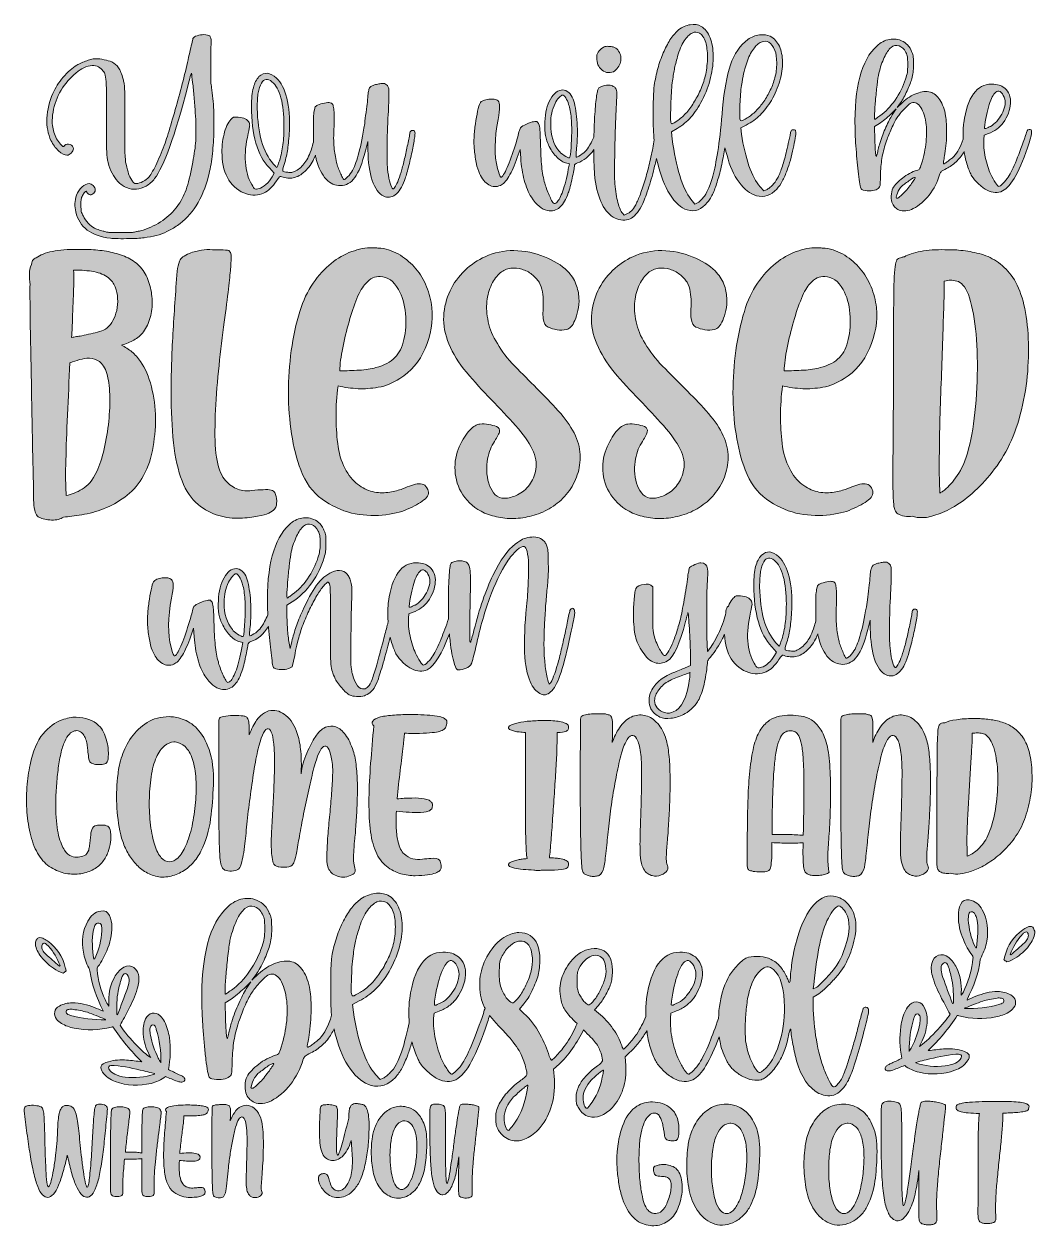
# Model space of a CAD drawing. Header units: inches. Extents: x 114 to 966, y -1047 to -33.
import ezdxf

# ---------------------------------------------------------------- set-up
doc = ezdxf.new("R2010")
doc.units = ezdxf.units.IN
doc.header["$MEASUREMENT"] = 0
doc.layers.add('Layer 1', color=7, linetype='Continuous')

# ---------------------------------------------------------------- blocks, each defined once
blk = doc.blocks.new('block 2')
at = {"layer": 'Layer 1', "true_color": 0xffffff}
h = blk.add_hatch(color=7, dxfattribs=at)
h.dxf.hatch_style = 2
edge = h.paths.add_edge_path()
edge.add_spline(control_points=[(495.2, -150.1), (496, -154.2), (497, -157.2), (498, -159.3), (500.1, -163.9), (502.7, -167), (505.8, -168.8), (508.9, -170.6), (512.1, -170.8), (515.6, -169.3), (517.9, -168.4), (520.2, -165.9), (522.7, -161.8), (525.2, -157.8), (527.5, -152.4), (529.8, -145.8), (529.8, -145.8), (532.3, -139.1), (532.3, -139.1), (532.3, -139.1), (532.7, -146.3), (532.7, -146.3), (533.2, -153), (534.1, -159.2), (535.7, -164.9), (537.1, -170.5), (539.2, -175.3), (541.7, -179.2), (545.9, -185.8), (550.4, -189.5), (555.2, -190.4), (559.1, -191.3), (562.7, -190.4), (565.8, -187.7), (568.7, -185), (571, -181), (572.8, -175.6), (573.3, -174.4), (573.8, -172.6), (574.4, -170.3), (575, -167.9), (575.6, -165.6), (576.1, -163.2), (576.6, -160.8), (577.1, -158.6), (577.4, -156.6), (577.8, -154.7), (578, -153.4), (578, -152.8), (578, -151.8), (578.8, -150.9), (580.5, -150.3), (585.8, -148.6), (590.4, -144.8), (594.3, -139.1), (594.3, -142.7), (594.4, -146.3), (594.4, -149.7), (594.6, -155.5), (594.9, -160.1), (595.3, -163.4), (597.6, -181.1), (603.2, -192.3), (612.2, -197), (614.2, -197.9), (616.3, -198.4), (618.7, -198.5), (621, -198.7), (623, -198.4), (624.9, -197.6), (626.4, -196.9), (628, -195.5), (629.8, -193.6), (631.6, -191.6), (633.2, -189.4), (634.5, -186.8), (635.9, -184.1), (637.5, -180), (639.4, -174.6), (641.3, -169.1), (643, -163.3), (644.6, -157.1), (645.5, -153.5), (646.3, -150), (647.1, -146.6), (647.4, -148.2), (647.8, -149.7), (648.3, -150.8), (650.5, -161), (653.9, -169.7), (658.4, -176.8), (662.9, -183.9), (667.8, -188.3), (673.1, -190), (679.5, -191.9), (685.2, -189.8), (690.2, -183.5), (692, -181.4), (693.6, -178.8), (694.9, -175.7), (696.3, -172.6), (697.5, -169), (698.7, -165), (699.9, -161.4), (701.1, -157), (702.1, -151.8), (703.2, -146.6), (704.1, -141.9), (704.8, -137.7), (705.1, -138.8), (705.4, -139.8), (705.7, -140.8), (706, -141.7), (706.3, -142.8), (706.6, -144), (708.9, -152.9), (712.2, -160.4), (716.8, -166.6), (721.3, -172.7), (726.1, -176.5), (731.4, -178), (737.9, -179.7), (743.6, -177.8), (748.5, -172.4), (750.3, -170.5), (751.9, -168.2), (753.2, -165.7), (754.6, -163.1), (755.9, -160), (757.3, -156.4), (758.2, -154), (759.1, -151.2), (760, -147.9), (760.9, -144.6), (761.7, -141.3), (762.4, -138.2), (763, -135), (763.6, -132.2), (764.1, -129.6), (764.5, -127.1), (764.7, -125.3), (764.5, -124.4), (764.5, -123.5), (764.4, -123), (764.2, -122.7), (763.9, -122.5), (763.4, -122.4), (762.5, -122.4), (761.7, -122.4), (761.2, -122.5), (761, -122.7), (760.8, -123), (760.5, -123.6), (760.2, -124.7), (758.9, -131.3), (757.6, -137), (756.4, -141.9), (755.2, -146.8), (754, -151), (752.8, -154.5), (751.6, -158), (750.4, -161), (749.1, -163.3), (747.8, -165.6), (746.4, -167.5), (744.9, -169), (744.2, -169.8), (743.3, -170.5), (742.4, -171.3), (741.5, -172), (740.7, -172.6), (740, -172.9), (740, -172.9), (737.7, -173.8), (737.7, -173.8), (737.7, -173.8), (734.5, -170.4), (734.5, -170.4), (730.9, -166.3), (727.8, -160.4), (725.1, -152.7), (722.4, -145), (720.3, -136.1), (718.8, -126.2), (718.8, -126.2), (718.1, -120.8), (718.1, -120.8), (718.1, -120.8), (722.8, -118.4), (722.8, -118.4), (727.3, -116.1), (731.2, -113.3), (734.5, -110), (737.9, -106.7), (741, -102.6), (744, -97.6), (747.2, -92.2), (749.5, -86.7), (751.1, -81.1), (752.7, -75.4), (753.4, -70.1), (753.4, -65.2), (753.3, -60.2), (752.4, -55.8), (750.7, -52), (748.9, -48.2), (746.4, -45.4), (743.1, -43.6), (740.6, -42.4), (737.5, -42), (734, -42.4), (730.5, -42.9), (727.2, -44.2), (724.2, -46.3), (717.6, -51.1), (712.7, -58.2), (709.5, -67.7), (706.4, -77.1), (704.1, -89.3), (702.8, -104.2), (701.7, -117.4), (700.6, -128.5), (699.3, -137.4), (698, -146.3), (696.6, -153.6), (695.1, -159.3), (693.6, -165.1), (692.2, -169.5), (690.7, -172.5), (689.3, -175.6), (687.9, -178), (686.6, -179.6), (685.8, -180.4), (685, -181.2), (684.1, -182.2), (683.2, -183.2), (682.4, -183.8), (681.6, -184.1), (681.6, -184.1), (679.4, -185), (679.4, -185), (679.4, -185), (676.2, -181), (676.2, -181), (672.6, -176.5), (669.5, -169.8), (666.7, -160.9), (664, -152.1), (661.9, -141.9), (660.4, -130.3), (660.4, -130.3), (659.8, -124), (659.8, -124), (659.8, -124), (664.5, -121.3), (664.5, -121.3), (669, -118.7), (672.9, -115.5), (676.2, -111.7), (679.5, -107.9), (682.7, -103.1), (685.7, -97.4), (688.8, -91.2), (691.2, -84.9), (692.8, -78.4), (694.3, -71.8), (695.1, -65.7), (695, -60), (694.9, -54.3), (694, -49.2), (692.3, -44.8), (690.6, -40.4), (688.1, -37.2), (684.8, -35.2), (682.2, -33.7), (679.2, -33.2), (675.6, -33.8), (672.1, -34.3), (668.8, -35.8), (665.8, -38.2), (663.6, -40), (661.4, -42.4), (659.3, -45.5), (657.2, -48.6), (655.3, -52.1), (653.5, -56.1), (651.7, -60), (650.1, -64.4), (648.7, -69), (647.4, -73.7), (646.3, -78.4), (645.6, -83.2), (645.1, -85.6), (644.8, -88.7), (644.7, -92.4), (644.5, -96.2), (644.4, -100.3), (644.3, -104.6), (644.3, -109), (644.3, -113.4), (644.4, -118), (644.6, -122.5), (644.8, -126.9), (645.1, -131), (644.5, -135.4), (643.7, -140.1), (642.5, -145.2), (641.4, -150.3), (640.2, -155.3), (638.8, -160.1), (637.5, -165), (636.1, -169.5), (634.6, -173.7), (633.2, -177.8), (631.9, -181.1), (630.7, -183.5), (629.2, -186.5), (627.9, -188.6), (626.9, -189.9), (625.8, -191.1), (624.5, -192.2), (622.8, -192.9), (622.8, -192.9), (619.9, -194.5), (619.9, -194.5), (619.9, -194.5), (618.5, -192.7), (618.5, -192.7), (617, -191), (615.7, -188.1), (614.6, -183.8), (613.5, -179.5), (612.6, -174.2), (612, -167.9), (611.9, -166), (611.8, -162.2), (611.8, -156.6), (611.8, -151.1), (611.9, -145), (612, -138.3), (612.2, -131.6), (612.3, -124.9), (612.6, -118.1), (612.8, -111.4), (613.1, -105.8), (613.4, -101.5), (613.5, -98.5), (613.6, -96), (613.7, -94), (613.8, -92.1), (613.7, -90.5), (613.4, -89.3), (613.1, -88.1), (612.6, -87.2), (611.9, -86.6), (611.2, -86), (610.4, -85.5), (609.3, -85.2), (607.7, -84.6), (605.7, -84.6), (603.5, -85.2), (602.1, -85.5), (601, -85.8), (600.2, -86.1), (599.4, -86.4), (598.7, -86.9), (598.3, -87.6), (597.8, -88.3), (597.5, -89.2), (597.3, -90.4), (597, -91.6), (596.8, -93.2), (596.5, -95.2), (595.9, -99.7), (595.4, -105.1), (595, -111.6), (594.7, -117.2), (594.5, -122.8), (594.4, -128.5), (593.7, -130.1), (593, -131.7), (592.1, -133.3), (590.6, -136), (589.3, -138.1), (587.9, -139.8), (586.7, -141.1), (585.1, -142.5), (583.1, -143.8), (581, -145.2), (579.9, -145.7), (579.6, -145.4), (579.4, -145.2), (579.4, -144.3), (579.5, -142.5), (579.5, -140.7), (579.7, -138.5), (580, -135.9), (580.3, -132.3), (580.5, -128.6), (580.5, -124.8), (580.5, -120.9), (580.3, -117.3), (580, -113.8), (579.7, -110.4), (579.3, -107.2), (578.8, -104.2), (578.3, -101.2), (577.6, -98.7), (576.9, -96.7), (576, -94.3), (574.7, -92.4), (573.2, -91), (571.6, -89.6), (569.9, -88.8), (568.1, -88.8), (564.2, -88.8), (560.8, -91.4), (557.8, -96.5), (554.9, -101.6), (553.3, -108), (553, -115.6), (552.8, -120.2), (553, -124), (553.6, -127.1), (554.1, -130.3), (555.2, -133.4), (556.8, -136.6), (558.6, -140.2), (560.8, -143.2), (563.4, -145.7), (565.9, -148.2), (568.6, -149.8), (571.5, -150.6), (571.5, -150.6), (573.7, -151), (573.7, -151), (573.7, -151), (572.8, -155.7), (572.8, -155.7), (571.5, -163.1), (569.9, -169.2), (568.2, -174), (566.5, -178.8), (564.8, -182), (563.1, -183.7), (562.1, -184.7), (561.2, -185), (560.4, -184.4), (560, -184.1), (559.4, -183.3), (558.7, -182), (558.1, -180.7), (557.3, -179.2), (556.6, -177.5), (555.8, -175.8), (555.1, -174), (554.5, -172.2), (553.8, -170.4), (553.3, -168.8), (553, -167.5), (551.8, -163.4), (550.9, -158.7), (550.4, -153.4), (549.9, -148.1), (549.5, -141.4), (549.4, -133.4), (549.2, -130.3), (549.1, -127.7), (549.1, -125.7), (549, -123.6), (548.9, -122.1), (548.7, -120.9), (548.6, -119.8), (548.4, -119), (548.3, -118.5), (548.1, -117.9), (548, -117.5), (547.8, -117), (547.2, -116.3), (546.7, -115.8), (546.3, -115.5), (546, -115.3), (545, -115.3), (543.5, -115.6), (542, -115.8), (540, -116.4), (537.6, -117.6), (535.1, -118.7), (533.5, -119.6), (532.7, -120.4), (532.4, -120.7), (532, -121.6), (531.6, -123.1), (531.1, -124.6), (530.7, -126.3), (530.2, -128.3), (528.3, -135.2), (526.1, -141.7), (523.8, -148), (521.5, -154.2), (519.4, -158.6), (517.6, -161.2), (516.7, -162.4), (516, -162.6), (515.5, -161.8), (515, -161.1), (514.2, -158.8), (513.1, -155.1), (510.3, -144.1), (510.4, -130.3), (513.6, -113.6), (514.5, -109), (514.9, -105.4), (514.9, -103), (514.9, -100.6), (514.5, -99), (513.6, -98.1), (512.8, -97.3), (511.7, -96.8), (510.3, -96.6), (508.9, -96.4), (507.3, -96.4), (505.7, -96.6), (504, -96.8), (502.5, -97.2), (501.2, -97.7), (499.8, -98.3), (498.9, -99), (498.5, -99.9), (497.7, -101.2), (497, -103.5), (496.3, -106.8), (495.7, -110), (495.1, -113.5), (494.5, -117.3), (494, -121.2), (493.6, -125), (493.4, -128.7), (493.2, -132.5), (493.2, -135.6), (493.5, -138.2), (493.8, -142.1), (494.4, -146.1), (495.2, -150.1)], knot_values=[0, 0, 0, 0, 1, 1, 1, 2, 2, 2, 3, 3, 3, 4, 4, 4, 5, 5, 5, 6, 6, 6, 7, 7, 7, 8, 8, 8, 9, 9, 9, 10, 10, 10, 11, 11, 11, 12, 12, 12, 13, 13, 13, 14, 14, 14, 15, 15, 15, 16, 16, 16, 17, 17, 17, 18, 18, 18, 19, 19, 19, 20, 20, 20, 21, 21, 21, 22, 22, 22, 23, 23, 23, 24, 24, 24, 25, 25, 25, 26, 26, 26, 27, 27, 27, 28, 28, 28, 29, 29, 29, 30, 30, 30, 31, 31, 31, 32, 32, 32, 33, 33, 33, 34, 34, 34, 35, 35, 35, 36, 36, 36, 37, 37, 37, 38, 38, 38, 39, 39, 39, 40, 40, 40, 41, 41, 41, 42, 42, 42, 43, 43, 43, 44, 44, 44, 45, 45, 45, 46, 46, 46, 47, 47, 47, 48, 48, 48, 49, 49, 49, 50, 50, 50, 51, 51, 51, 52, 52, 52, 53, 53, 53, 54, 54, 54, 55, 55, 55, 56, 56, 56, 57, 57, 57, 58, 58, 58, 59, 59, 59, 60, 60, 60, 61, 61, 61, 62, 62, 62, 63, 63, 63, 64, 64, 64, 65, 65, 65, 66, 66, 66, 67, 67, 67, 68, 68, 68, 69, 69, 69, 70, 70, 70, 71, 71, 71, 72, 72, 72, 73, 73, 73, 74, 74, 74, 75, 75, 75, 76, 76, 76, 77, 77, 77, 78, 78, 78, 79, 79, 79, 80, 80, 80, 81, 81, 81, 82, 82, 82, 83, 83, 83, 84, 84, 84, 85, 85, 85, 86, 86, 86, 87, 87, 87, 88, 88, 88, 89, 89, 89, 90, 90, 90, 91, 91, 91, 92, 92, 92, 93, 93, 93, 94, 94, 94, 95, 95, 95, 96, 96, 96, 97, 97, 97, 98, 98, 98, 99, 99, 99, 100, 100, 100, 101, 101, 101, 102, 102, 102, 103, 103, 103, 104, 104, 104, 105, 105, 105, 106, 106, 106, 107, 107, 107, 108, 108, 108, 109, 109, 109, 110, 110, 110, 111, 111, 111, 112, 112, 112, 113, 113, 113, 114, 114, 114, 115, 115, 115, 116, 116, 116, 117, 117, 117, 118, 118, 118, 119, 119, 119, 120, 120, 120, 121, 121, 121, 122, 122, 122, 123, 123, 123, 124, 124, 124, 125, 125, 125, 126, 126, 126, 127, 127, 127, 128, 128, 128, 129, 129, 129, 130, 130, 130, 131, 131, 131, 132, 132, 132, 133, 133, 133, 134, 134, 134, 135, 135, 135, 136, 136, 136, 137, 137, 137, 138, 138, 138, 139, 139, 139, 140, 140, 140, 141, 141, 141, 142, 142, 142, 143, 143, 143, 144, 144, 144, 145, 145, 145, 146, 146, 146, 147, 147, 147, 148, 148, 148, 149, 149, 149, 150, 150, 150, 151, 151, 151, 152, 152, 152, 153, 153, 153, 154, 154, 154, 155, 155, 155, 156, 156, 156, 157, 157, 157, 158, 158, 158, 159, 159, 159, 160, 160, 160, 161, 161, 161, 162, 162, 162, 163, 163, 163, 164, 164, 164, 165, 165, 165, 166, 166, 166, 167, 167, 167, 168, 168, 168, 169, 169, 169, 170, 170, 170, 171, 171, 171, 172, 172, 172, 173, 173, 173, 174, 174, 174, 175, 175, 175, 176, 176, 176, 177, 177, 177, 178, 178, 178, 179, 179, 179, 180, 180, 180, 181, 181, 181, 181], degree=3, periodic=1)
edge = h.paths.add_edge_path()
edge.add_spline(control_points=[(717.3, -108.4), (717.4, -106.2), (717.5, -103.7), (717.5, -100.9), (717.6, -98.1), (717.8, -95.3), (718, -92.4), (718.2, -89.6), (718.5, -87.1), (718.8, -85), (719.4, -81.1), (720, -77.8), (720.6, -75.2), (721.2, -72.6), (722.1, -69.5), (723.3, -65.9), (724.8, -61.2), (726.6, -57.4), (728.8, -54.4), (731, -51.4), (733.2, -49.4), (735.5, -48.4), (737.7, -47.4), (739.8, -47.5), (741.9, -48.6), (743.9, -49.8), (745.6, -52.1), (746.9, -55.5), (748, -58.1), (748.5, -61.6), (748.5, -66.1), (748.5, -70.6), (748, -74.7), (746.9, -78.5), (746, -82.1), (744.8, -85.6), (743.1, -89), (741.5, -92.3), (739.6, -95.5), (737.6, -98.5), (735.6, -101.5), (733.3, -104.2), (730.9, -106.6), (728.5, -109), (726.1, -110.9), (723.7, -112.3), (720.9, -113.9), (719.2, -114.8), (718.7, -114.9), (718.1, -114.9), (717.7, -114.4), (717.4, -113.2), (717.3, -112.3), (717.2, -110.7), (717.3, -108.4)], knot_values=[0, 0, 0, 0, 1, 1, 1, 2, 2, 2, 3, 3, 3, 4, 4, 4, 5, 5, 5, 6, 6, 6, 7, 7, 7, 8, 8, 8, 9, 9, 9, 10, 10, 10, 11, 11, 11, 12, 12, 12, 13, 13, 13, 14, 14, 14, 15, 15, 15, 16, 16, 16, 17, 17, 17, 18, 18, 18, 18], degree=3, periodic=1)
edge = h.paths.add_edge_path()
edge.add_spline(control_points=[(659, -109.9), (659.1, -107.3), (659.1, -104.4), (659.2, -101.1), (659.3, -97.9), (659.4, -94.6), (659.7, -91.3), (659.9, -88), (660.1, -85.2), (660.4, -82.8), (661, -78.4), (661.6, -74.7), (662.2, -71.6), (662.8, -68.5), (663.7, -64.9), (664.9, -60.7), (666.4, -55.3), (668.3, -50.9), (670.5, -47.5), (672.6, -44.1), (674.9, -41.9), (677.1, -40.8), (679.4, -39.6), (681.5, -39.7), (683.5, -41), (685.6, -42.3), (687.2, -44.8), (688.6, -48.7), (689, -50.3), (689.4, -52.1), (689.7, -54.2), (690, -56.3), (690.2, -58.5), (690.2, -61), (690.2, -63.5), (690, -66), (689.7, -68.5), (689.4, -70.9), (689, -73.3), (688.6, -75.6), (687.7, -79.6), (686.4, -83.6), (684.8, -87.5), (683.1, -91.4), (681.3, -95), (679.2, -98.4), (677.2, -101.8), (675, -104.9), (672.6, -107.7), (670.2, -110.4), (667.8, -112.6), (665.4, -114.3), (662.5, -116.3), (660.9, -117.3), (660.3, -117.3), (659.8, -117.4), (659.4, -116.7), (659.1, -115.2), (658.9, -114.3), (658.9, -112.5), (659, -109.9)], knot_values=[0, 0, 0, 0, 1, 1, 1, 2, 2, 2, 3, 3, 3, 4, 4, 4, 5, 5, 5, 6, 6, 6, 7, 7, 7, 8, 8, 8, 9, 9, 9, 10, 10, 10, 11, 11, 11, 12, 12, 12, 13, 13, 13, 14, 14, 14, 15, 15, 15, 16, 16, 16, 17, 17, 17, 18, 18, 18, 19, 19, 19, 20, 20, 20, 20], degree=3, periodic=1)
edge = h.paths.add_edge_path()
edge.add_spline(control_points=[(573.5, -146.1), (572.8, -146.1), (571.4, -145.4), (569.3, -144), (567.2, -142.7), (565.7, -141.4), (564.8, -140.2), (560.2, -134.6), (558, -127.1), (558, -117.5), (558, -114), (558.2, -111), (558.8, -108.3), (559.4, -105.7), (560.4, -103), (561.7, -100.1), (562.6, -98.3), (563.7, -96.7), (565, -95.3), (566.2, -93.8), (567.2, -93.1), (568, -93.1), (568.7, -93.1), (569.6, -93.9), (570.6, -95.5), (571.7, -97.1), (572.5, -98.9), (573.1, -101), (574.1, -104), (574.9, -108), (575.3, -112.8), (575.7, -117.7), (575.8, -123.2), (575.5, -129.4), (575.4, -132.4), (575.2, -135.2), (575.1, -137.9), (574.9, -140.7), (574.8, -142.4), (574.6, -143.1), (574.3, -145.1), (573.9, -146.1), (573.5, -146.1)], knot_values=[0, 0, 0, 0, 1, 1, 1, 2, 2, 2, 3, 3, 3, 4, 4, 4, 5, 5, 5, 6, 6, 6, 7, 7, 7, 8, 8, 8, 9, 9, 9, 10, 10, 10, 11, 11, 11, 12, 12, 12, 13, 13, 13, 14, 14, 14, 14], degree=3, periodic=1)
h = blk.add_hatch(color=7, dxfattribs=at)
h.dxf.hatch_style = 2
edge = h.paths.add_edge_path()
edge.add_spline(control_points=[(143.1, -140.2), (145.8, -142.6), (148.1, -143.8), (150.2, -143.8), (151.4, -143.8), (152.6, -143.2), (153.8, -142), (155, -140.8), (155.6, -139.6), (155.6, -138.4), (155.6, -136.7), (154.7, -135.5), (152.8, -134.8), (151, -134), (149.4, -134.3), (148.2, -135.7), (147.6, -136.5), (147.2, -136.7), (147, -136.6), (146.7, -136.5), (146, -135.8), (144.8, -134.6), (142.3, -131.7), (140.4, -128.4), (139.2, -124.5), (138, -120.7), (137.5, -116.7), (137.9, -112.5), (138.4, -105.7), (140.1, -99.4), (142.9, -93.5), (145.7, -87.5), (149.6, -82.2), (154.5, -77.6), (157.1, -75), (159.3, -73.1), (161.3, -71.8), (163.2, -70.6), (165.5, -69.5), (168, -68.8), (172.7, -67.6), (176.4, -68.3), (179.1, -71), (180.1, -72.3), (181, -73.3), (181.7, -74.3), (182.3, -75.3), (182.8, -77.1), (183, -79.7), (183.2, -82.3), (183.4, -86.1), (183.5, -91.1), (183.5, -96.1), (183.6, -103.1), (183.6, -112.3), (183.6, -120.1), (183.6, -126.2), (183.6, -130.5), (183.6, -134.9), (183.6, -138.3), (183.7, -140.8), (183.8, -143.2), (183.9, -145), (184.1, -146.2), (184.4, -147.3), (184.6, -148.5), (184.9, -149.9), (186.7, -156.8), (189.4, -162.1), (193, -165.9), (195.3, -168.3), (197.8, -170), (200.5, -171.2), (203.2, -172.3), (205.9, -172.8), (208.7, -172.5), (211.5, -172.3), (214.2, -171.4), (216.9, -169.9), (219.6, -168.4), (222, -166.3), (224.1, -163.6), (231.8, -153.6), (241.1, -127.5), (252.1, -85.5), (252.8, -82.3), (253.5, -79.6), (254.1, -77.5), (254.7, -75.3), (255.1, -74.4), (255.2, -74.7), (255.4, -76.2), (255.7, -78.8), (256.1, -82.5), (256.6, -86.3), (257, -90.4), (257.4, -94.9), (257.7, -99.4), (258.1, -103.8), (258.4, -108), (258.7, -112.2), (258.8, -115.5), (258.8, -117.9), (259, -121.4), (259, -124.5), (258.9, -127.4), (258.8, -130.2), (258.7, -133.1), (258.4, -135.9), (258.1, -138.8), (257.6, -141.7), (257.1, -144.8), (256.6, -147.9), (256, -151.4), (255.2, -155.3), (253.6, -163.3), (251.8, -169.8), (249.8, -174.9), (247.9, -180), (245.2, -184.6), (241.9, -188.6), (238.5, -193), (234.1, -196.8), (229, -200.1), (223.8, -203.4), (218.2, -205.9), (212.2, -207.6), (210.8, -207.9), (209.7, -208.1), (208.7, -208.3), (207.7, -208.6), (206.7, -208.8), (205.5, -208.9), (204.4, -209.1), (203.1, -209.1), (201.6, -209.1), (200.1, -209.1), (198.2, -209.1), (196, -209.1), (193.7, -209.1), (191.8, -209.1), (190.3, -209.1), (188.8, -209.1), (187.5, -209.1), (186.4, -209), (185.3, -208.9), (184.3, -208.8), (183.5, -208.6), (182.6, -208.3), (181.7, -208.1), (180.6, -207.8), (179.3, -207.5), (177.9, -207.1), (176.5, -206.5), (175.1, -206), (174, -205.6), (173.4, -205.3), (171.6, -204.4), (169.9, -203), (168.1, -201.1), (166.4, -199.3), (165, -197.3), (164, -195.2), (163.1, -193.5), (162.5, -192.2), (162.3, -191.2), (162.1, -190.2), (162, -188.5), (162, -185.9), (162, -183.7), (162, -182), (162.2, -181), (162.3, -179.9), (162.7, -178.9), (163.3, -177.8), (165.3, -174.2), (166.5, -173.2), (166.9, -174.9), (167.2, -175.6), (167.9, -176.3), (168.9, -176.9), (169.7, -177.2), (170.2, -177.3), (170.5, -177.3), (170.8, -177.2), (171.3, -176.9), (172.1, -176.5), (173.3, -175.6), (173.9, -174.5), (174, -173.2), (174.1, -171.9), (173.5, -170.7), (172.3, -169.5), (171.7, -169), (171.1, -168.6), (170.5, -168.2), (169.9, -167.9), (169.5, -167.7), (169.2, -167.7), (167.1, -167.7), (165, -168.7), (162.9, -170.6), (160.7, -172.6), (159.3, -174.8), (158.3, -177.4), (156.7, -182.3), (156.5, -187.1), (157.7, -191.6), (159.3, -198.2), (162.5, -203.3), (167.2, -206.9), (172, -210.5), (178.5, -212.8), (187, -213.9), (188.2, -214), (190.3, -214.1), (193.3, -214.2), (196.3, -214.3), (199.4, -214.2), (202.7, -214.1), (207.4, -214.1), (211.5, -213.9), (215.2, -213.4), (218.9, -213), (222.3, -212.3), (225.5, -211.5), (228.6, -210.7), (231.6, -209.6), (234.5, -208.2), (237.3, -206.9), (240.3, -205.1), (243.3, -203), (249.4, -199), (254.7, -193.4), (259.2, -186.4), (263.6, -179.3), (267.1, -170.9), (269.6, -161.2), (270.8, -156.3), (271.8, -150.9), (272.6, -144.8), (273.3, -138.7), (273.8, -132.4), (274, -125.8), (274.2, -119.2), (274.2, -112.5), (273.9, -105.9), (273.6, -99.2), (273, -92.8), (272.1, -86.8), (271.8, -85.3), (271.6, -83.6), (271.5, -81.7), (271.5, -79.9), (271.4, -77.5), (271.4, -74.7), (271.4, -71.8), (271.4, -68.2), (271.4, -64), (271.4, -59.7), (271.5, -54.4), (271.7, -48.1), (271.7, -45.7), (271.3, -44.1), (270.5, -43.3), (269.8, -42.6), (268.1, -42.2), (265.6, -42.2), (263.6, -42.2), (261.7, -42.5), (259.9, -43.1), (258.1, -43.7), (257, -44.4), (256.6, -45.1), (256.4, -45.4), (256.1, -46.6), (255.7, -48.5), (255.2, -50.5), (254.7, -52.7), (254.1, -55.3), (253, -60.2), (251.7, -66.2), (250, -73.2), (248.4, -80.2), (246.5, -87.3), (244.5, -94.6), (242.5, -101.9), (240.5, -109), (238.4, -115.9), (236.4, -122.8), (234.6, -128.7), (232.9, -133.7), (232, -136.4), (230.9, -139.2), (229.6, -142.1), (228.4, -145), (227.1, -147.8), (225.9, -150.5), (224.7, -153.1), (223.6, -155.4), (222.4, -157.4), (221.3, -159.5), (220.3, -161), (219.4, -162.1), (218, -163.6), (216.3, -164.9), (214.2, -166), (212.1, -167.1), (210.2, -167.7), (208.6, -167.7), (207.8, -167.7), (207.2, -167.5), (206.7, -167.1), (206.1, -166.7), (205.5, -166), (204.8, -164.8), (203.7, -163.1), (202.8, -161.3), (202.2, -159.5), (201.5, -157.6), (200.8, -154.9), (200, -151.5), (199.7, -150.4), (199.5, -149.2), (199.5, -147.9), (199.4, -146.5), (199.3, -144.6), (199.1, -142), (199, -139.5), (198.9, -136.1), (198.9, -131.9), (198.9, -127.7), (198.9, -122.2), (198.9, -115.4), (198.9, -107.9), (198.9, -102.1), (198.9, -97.9), (198.9, -93.7), (198.9, -90.4), (198.8, -88.1), (198.7, -85.7), (198.6, -84), (198.3, -83), (198.1, -81.9), (197.8, -80.8), (197.5, -79.6), (196.3, -75.4), (195.1, -72.3), (193.7, -70.1), (192.4, -68), (190.4, -66.4), (187.9, -65.2), (186.2, -64.4), (184.1, -63.8), (181.6, -63.3), (179, -62.8), (176.7, -62.5), (174.6, -62.5), (173.7, -62.5), (172.5, -62.6), (171.2, -62.9), (169.8, -63.2), (168.4, -63.7), (166.9, -64.2), (165.4, -64.7), (163.9, -65.3), (162.4, -66), (160.9, -66.7), (159.6, -67.3), (158.6, -67.9), (154.7, -70.3), (150.8, -73.7), (147.1, -78.1), (143.3, -82.6), (140.4, -87.1), (138.3, -91.8), (135.3, -98.5), (133.6, -105.5), (133.3, -112.7), (133, -119.9), (134.2, -126.2), (136.7, -131.4), (138.4, -134.9), (140.5, -137.8), (143.1, -140.2)], knot_values=[0, 0, 0, 0, 1, 1, 1, 2, 2, 2, 3, 3, 3, 4, 4, 4, 5, 5, 5, 6, 6, 6, 7, 7, 7, 8, 8, 8, 9, 9, 9, 10, 10, 10, 11, 11, 11, 12, 12, 12, 13, 13, 13, 14, 14, 14, 15, 15, 15, 16, 16, 16, 17, 17, 17, 18, 18, 18, 19, 19, 19, 20, 20, 20, 21, 21, 21, 22, 22, 22, 23, 23, 23, 24, 24, 24, 25, 25, 25, 26, 26, 26, 27, 27, 27, 28, 28, 28, 29, 29, 29, 30, 30, 30, 31, 31, 31, 32, 32, 32, 33, 33, 33, 34, 34, 34, 35, 35, 35, 36, 36, 36, 37, 37, 37, 38, 38, 38, 39, 39, 39, 40, 40, 40, 41, 41, 41, 42, 42, 42, 43, 43, 43, 44, 44, 44, 45, 45, 45, 46, 46, 46, 47, 47, 47, 48, 48, 48, 49, 49, 49, 50, 50, 50, 51, 51, 51, 52, 52, 52, 53, 53, 53, 54, 54, 54, 55, 55, 55, 56, 56, 56, 57, 57, 57, 58, 58, 58, 59, 59, 59, 60, 60, 60, 61, 61, 61, 62, 62, 62, 63, 63, 63, 64, 64, 64, 65, 65, 65, 66, 66, 66, 67, 67, 67, 68, 68, 68, 69, 69, 69, 70, 70, 70, 71, 71, 71, 72, 72, 72, 73, 73, 73, 74, 74, 74, 75, 75, 75, 76, 76, 76, 77, 77, 77, 78, 78, 78, 79, 79, 79, 80, 80, 80, 81, 81, 81, 82, 82, 82, 83, 83, 83, 84, 84, 84, 85, 85, 85, 86, 86, 86, 87, 87, 87, 88, 88, 88, 89, 89, 89, 90, 90, 90, 91, 91, 91, 92, 92, 92, 93, 93, 93, 94, 94, 94, 95, 95, 95, 96, 96, 96, 97, 97, 97, 98, 98, 98, 99, 99, 99, 100, 100, 100, 101, 101, 101, 102, 102, 102, 103, 103, 103, 104, 104, 104, 105, 105, 105, 106, 106, 106, 107, 107, 107, 108, 108, 108, 109, 109, 109, 110, 110, 110, 111, 111, 111, 112, 112, 112, 113, 113, 113, 114, 114, 114, 115, 115, 115, 116, 116, 116, 117, 117, 117, 118, 118, 118, 119, 119, 119, 120, 120, 120, 121, 121, 121, 122, 122, 122, 123, 123, 123, 124, 124, 124, 125, 125, 125, 126, 126, 126, 127, 127, 127, 128, 128, 128, 128], degree=3, periodic=1)
h = blk.add_hatch(color=7, dxfattribs=at)
h.dxf.hatch_style = 2
edge = h.paths.add_edge_path()
edge.add_spline(control_points=[(815.4, -138.7), (815.7, -142.4), (816, -146.1), (816.3, -149.7), (816.6, -153.3), (817, -156.6), (817.3, -159.8), (817.7, -163), (818.1, -165.7), (818.6, -168.1), (819, -170.4), (819.4, -171.7), (819.6, -172.2), (819.8, -172.6), (820.4, -173), (821.5, -173.3), (823.6, -173.9), (825.8, -174.1), (828, -173.9), (830.3, -173.7), (832, -173.2), (833.2, -172.4), (834.4, -171.7), (835.2, -170.8), (835.5, -169.9), (835.6, -169.6), (835.7, -168.4), (835.8, -166.2), (835.9, -164), (835.9, -161.7), (835.9, -159.1), (836.2, -153.9), (836.7, -149.2), (837.5, -145), (838.2, -140.9), (839.4, -136.5), (841.1, -131.6), (842.1, -128.5), (843.5, -125), (845.3, -121.2), (847, -117.3), (848.6, -114.3), (850.1, -112), (851.6, -109.8), (853.5, -107.4), (855.9, -104.9), (858.2, -102.5), (859.9, -100.9), (861.1, -100.1), (864.1, -98.6), (866.8, -99.4), (869.1, -102.4), (871.5, -105.4), (873.2, -110), (874.2, -116.3), (875, -121.1), (875, -126.5), (874.4, -132.5), (873.8, -138.6), (872.6, -144.7), (870.6, -151), (869.9, -153.4), (869.3, -154.9), (868.9, -155.4), (868.5, -155.9), (867.7, -156.3), (866.6, -156.6), (864.6, -157.2), (862.6, -158.1), (860.5, -159.2), (858.4, -160.4), (856.4, -161.6), (854.6, -163.1), (852.8, -164.5), (851.2, -166), (849.7, -167.5), (848.2, -169), (847.1, -170.4), (846.5, -171.7), (845.6, -173.5), (845.1, -175.8), (845, -178.4), (845, -181), (845.3, -183.1), (846.1, -184.6), (846.8, -186.1), (847.6, -187.2), (848.4, -188), (849.2, -188.7), (850.3, -189.5), (851.7, -190.2), (853.2, -190.8), (855.1, -191), (857.3, -190.8), (859.6, -190.5), (861.7, -189.9), (863.6, -188.9), (868.6, -186.3), (873, -182.5), (877, -177.4), (881, -172.3), (884, -166.3), (886.1, -159.6), (886.4, -158.7), (886.9, -158), (887.5, -157.4), (888.1, -156.9), (889.4, -156.1), (891.6, -155.1), (894.4, -153.7), (897.1, -151.8), (899.7, -149.4), (902.2, -147), (904.3, -144.5), (906, -141.8), (906.2, -141.5), (906.3, -141.1), (906.5, -140.8), (906.6, -141), (906.6, -141.3), (906.6, -141.6), (907.1, -145), (908, -148.6), (909.2, -152.5), (910.5, -156.3), (911.7, -159.3), (913, -161.4), (914.2, -163.5), (916.1, -165.7), (918.7, -168.1), (921.3, -170.5), (923.7, -172.3), (925.8, -173.3), (930.6, -175.7), (934.9, -175.9), (938.9, -174), (946.2, -170.1), (953.6, -156.6), (961.2, -133.4), (962.7, -128.8), (963.4, -125.7), (963.4, -124.2), (963.4, -122.7), (962.7, -122), (961.2, -122.2), (960.4, -122.3), (959.9, -122.7), (959.6, -123.2), (959.3, -123.7), (958.8, -125), (958.2, -127.1), (955.7, -134.8), (953.1, -141.7), (950.6, -148), (948, -154.2), (945.7, -159), (943.6, -162.3), (942.5, -163.9), (941.1, -165.7), (939.3, -167.5), (937.5, -169.3), (936.3, -170.2), (935.7, -170.2), (935.3, -170.2), (934.3, -169.1), (932.9, -167), (931.5, -164.9), (930.1, -162.6), (928.9, -160), (928, -158.1), (927.2, -155.8), (926.4, -153.3), (925.5, -150.7), (924.9, -148.1), (924.3, -145.5), (923.8, -142.9), (923.4, -140.3), (923.2, -137.7), (923, -135.2), (922.9, -132.8), (923.1, -130.5), (923.1, -130.5), (923.3, -126.9), (923.3, -126.9), (923.3, -126.9), (926.9, -125.6), (926.9, -125.6), (929.5, -124.7), (931.8, -123.4), (933.9, -121.8), (936, -120.3), (937.8, -118.5), (939.3, -116.5), (943.2, -111), (945.3, -105.5), (945.6, -100.1), (945.9, -94.7), (944.3, -90.4), (940.7, -87.3), (939, -86.1), (937.4, -85.2), (935.9, -84.7), (934.4, -84.2), (932.3, -83.9), (929.6, -83.9), (917.2, -83.9), (909.3, -94.8), (906.2, -116.5), (905.7, -119.7), (905.6, -123.8), (905.6, -128.7), (905.6, -129.2), (905.7, -129.7), (905.7, -130.2), (903.5, -136.6), (900.9, -141.6), (897.9, -144.9), (897.4, -145.4), (896.7, -146), (895.7, -146.7), (894.7, -147.5), (893.8, -148.2), (892.9, -148.9), (892, -149.6), (891.2, -150.1), (890.4, -150.6), (889.7, -151), (889.2, -151.2), (889.1, -151), (888.9, -150.9), (889, -150.2), (889.2, -148.9), (889.4, -147.6), (889.7, -146.1), (890, -144.3), (890.4, -141.9), (890.8, -139.1), (891.1, -136), (891.4, -133), (891.6, -129.8), (891.7, -126.7), (891.7, -123.5), (891.7, -120.5), (891.6, -117.6), (891.4, -114.6), (891.2, -112.3), (890.9, -110.5), (890, -105.2), (888.4, -100.8), (886, -97.2), (883.7, -93.6), (881, -91.4), (878, -90.6), (874.6, -89.7), (870.8, -90.1), (866.6, -91.7), (862.3, -93.2), (858.3, -95.8), (854.4, -99.4), (854.4, -99.4), (849.9, -103.7), (849.9, -103.7), (849.9, -103.7), (852.8, -99.7), (852.8, -99.7), (854.8, -96.8), (856.6, -93.5), (858.4, -89.6), (860.2, -85.8), (861.5, -82.4), (862.3, -79.4), (862.9, -77.4), (863.3, -75.6), (863.5, -74), (863.7, -72.3), (863.8, -70), (863.8, -67), (863.8, -65.2), (863.8, -63.8), (863.7, -62.7), (863.7, -61.7), (863.6, -60.8), (863.5, -60), (863.4, -59.3), (863.2, -58.6), (862.9, -58), (862.6, -57.4), (862.3, -56.6), (861.8, -55.5), (860.6, -53), (859.2, -51), (857.7, -49.8), (856.1, -48.5), (854.2, -47.5), (851.9, -46.7), (848.2, -45.5), (844.4, -45.6), (840.6, -46.9), (836.9, -48.3), (833.5, -50.7), (830.5, -54.2), (818.3, -67.2), (813.1, -91.8), (814.7, -128), (814.9, -131.5), (815.1, -135.1), (815.4, -138.7)], knot_values=[0, 0, 0, 0, 1, 1, 1, 2, 2, 2, 3, 3, 3, 4, 4, 4, 5, 5, 5, 6, 6, 6, 7, 7, 7, 8, 8, 8, 9, 9, 9, 10, 10, 10, 11, 11, 11, 12, 12, 12, 13, 13, 13, 14, 14, 14, 15, 15, 15, 16, 16, 16, 17, 17, 17, 18, 18, 18, 19, 19, 19, 20, 20, 20, 21, 21, 21, 22, 22, 22, 23, 23, 23, 24, 24, 24, 25, 25, 25, 26, 26, 26, 27, 27, 27, 28, 28, 28, 29, 29, 29, 30, 30, 30, 31, 31, 31, 32, 32, 32, 33, 33, 33, 34, 34, 34, 35, 35, 35, 36, 36, 36, 37, 37, 37, 38, 38, 38, 39, 39, 39, 40, 40, 40, 41, 41, 41, 42, 42, 42, 43, 43, 43, 44, 44, 44, 45, 45, 45, 46, 46, 46, 47, 47, 47, 48, 48, 48, 49, 49, 49, 50, 50, 50, 51, 51, 51, 52, 52, 52, 53, 53, 53, 54, 54, 54, 55, 55, 55, 56, 56, 56, 57, 57, 57, 58, 58, 58, 59, 59, 59, 60, 60, 60, 61, 61, 61, 62, 62, 62, 63, 63, 63, 64, 64, 64, 65, 65, 65, 66, 66, 66, 67, 67, 67, 68, 68, 68, 69, 69, 69, 70, 70, 70, 71, 71, 71, 72, 72, 72, 73, 73, 73, 74, 74, 74, 75, 75, 75, 76, 76, 76, 77, 77, 77, 78, 78, 78, 79, 79, 79, 80, 80, 80, 81, 81, 81, 82, 82, 82, 83, 83, 83, 84, 84, 84, 85, 85, 85, 86, 86, 86, 87, 87, 87, 88, 88, 88, 89, 89, 89, 90, 90, 90, 91, 91, 91, 92, 92, 92, 93, 93, 93, 94, 94, 94, 95, 95, 95, 96, 96, 96, 97, 97, 97, 98, 98, 98, 99, 99, 99, 100, 100, 100, 101, 101, 101, 102, 102, 102, 102], degree=3, periodic=1)
edge = h.paths.add_edge_path()
edge.add_spline(control_points=[(864.5, -164.2), (863.9, -165.2), (863.1, -166.3), (862.2, -167.7), (861.2, -169), (860.1, -170.4), (859, -171.9), (857.9, -173.3), (856.8, -174.5), (855.7, -175.6), (854.5, -176.8), (853.4, -177.8), (852.4, -178.7), (851.3, -179.6), (850.6, -180.1), (850.3, -180.1), (849.6, -180.1), (849.2, -179.9), (849.2, -179.5), (849.2, -179.1), (849.6, -177.9), (850.3, -175.8), (850.9, -173.7), (852.2, -171.7), (854.2, -169.7), (854.9, -169.1), (855.9, -168.4), (857.1, -167.5), (858.3, -166.6), (859.5, -165.7), (860.6, -164.9), (861.7, -164), (862.7, -163.4), (863.6, -163), (864.5, -162.5), (865, -162.4), (865.2, -162.5), (865.3, -162.7), (865.1, -163.2), (864.5, -164.2)], knot_values=[0, 0, 0, 0, 1, 1, 1, 2, 2, 2, 3, 3, 3, 4, 4, 4, 5, 5, 5, 6, 6, 6, 7, 7, 7, 8, 8, 8, 9, 9, 9, 10, 10, 10, 11, 11, 11, 12, 12, 12, 13, 13, 13, 13], degree=3, periodic=1)
edge = h.paths.add_edge_path()
edge.add_spline(control_points=[(923.8, -118.6), (925, -110.6), (926.4, -104.2), (928.2, -99.3), (929.9, -94.4), (931.8, -91.4), (933.9, -90.2), (935.1, -89.4), (936.4, -89.7), (937.7, -91.1), (939.1, -92.4), (940.1, -94.3), (940.7, -96.7), (941.1, -98.4), (941.1, -100.3), (940.7, -102.6), (940.2, -104.8), (939.4, -107.1), (938.2, -109.2), (937, -111.4), (935.6, -113.4), (933.9, -115.3), (932.2, -117.2), (930.5, -118.6), (928.7, -119.5), (928, -119.8), (927.3, -120.1), (926.6, -120.5), (925.9, -120.9), (925.3, -121.1), (924.9, -121.3), (924.1, -121.4), (923.7, -121.4), (923.7, -121.2), (923.6, -120.9), (923.6, -120.1), (923.8, -118.6)], knot_values=[0, 0, 0, 0, 1, 1, 1, 2, 2, 2, 3, 3, 3, 4, 4, 4, 5, 5, 5, 6, 6, 6, 7, 7, 7, 8, 8, 8, 9, 9, 9, 10, 10, 10, 11, 11, 11, 12, 12, 12, 12], degree=3, periodic=1)
edge = h.paths.add_edge_path()
edge.add_spline(control_points=[(845.9, -109.8), (844.2, -112.5), (842.5, -116), (840.5, -120.2), (838.6, -124.4), (837, -128.6), (835.6, -133), (835.2, -134.3), (834.8, -135.8), (834.4, -137.5), (834, -139.2), (833.7, -140.6), (833.4, -141.8), (833, -143.6), (832.7, -144.6), (832.6, -144.8), (832.6, -145), (832.4, -144.8), (832.1, -144), (831.9, -143.4), (831.8, -141.9), (831.6, -139.3), (831.5, -136.7), (831.3, -134), (831.2, -131), (831.2, -131), (831, -119.7), (831, -119.7), (831, -119.7), (835.2, -117), (835.2, -117), (836.4, -116.3), (837.9, -115.1), (839.6, -113.6), (841.4, -112.1), (843, -110.8), (844.3, -109.6), (844.3, -109.6), (849.2, -104.8), (849.2, -104.8), (849.2, -104.8), (845.9, -109.8), (845.9, -109.8)], knot_values=[0, 0, 0, 0, 1, 1, 1, 2, 2, 2, 3, 3, 3, 4, 4, 4, 5, 5, 5, 6, 6, 6, 7, 7, 7, 8, 8, 8, 9, 9, 9, 10, 10, 10, 11, 11, 11, 12, 12, 12, 13, 13, 13, 14, 14, 14, 14], degree=3, periodic=1)
edge = h.paths.add_edge_path()
edge.add_spline(control_points=[(831, -108.9), (831.1, -105.7), (831.4, -102), (831.7, -97.7), (832.1, -93.5), (832.6, -89.1), (833.1, -84.8), (833.6, -80.4), (834.1, -77.1), (834.6, -74.7), (835.8, -69.7), (837.3, -65.3), (839.1, -61.5), (840.9, -57.6), (842.8, -54.8), (844.9, -53), (847, -51.4), (849.2, -50.9), (851.6, -51.7), (853.9, -52.4), (855.8, -54.2), (857.3, -57.1), (858.1, -58.6), (858.5, -59.9), (858.7, -60.9), (858.8, -62), (858.9, -64.1), (858.9, -67.2), (858.9, -70.2), (858.8, -72.5), (858.6, -74.1), (858.3, -75.7), (857.8, -77.5), (857.1, -79.6), (855, -85.9), (852.1, -91.8), (848.3, -97.3), (844.5, -102.8), (840.3, -107.2), (835.5, -110.7), (834.3, -111.4), (833.3, -112.1), (832.5, -112.7), (831.8, -113.3), (831.3, -113.6), (831.2, -113.6), (830.9, -113.6), (830.8, -112), (831, -108.9)], knot_values=[0, 0, 0, 0, 1, 1, 1, 2, 2, 2, 3, 3, 3, 4, 4, 4, 5, 5, 5, 6, 6, 6, 7, 7, 7, 8, 8, 8, 9, 9, 9, 10, 10, 10, 11, 11, 11, 12, 12, 12, 13, 13, 13, 14, 14, 14, 15, 15, 15, 16, 16, 16, 16], degree=3, periodic=1)
h = blk.add_hatch(color=7, dxfattribs=at)
h.dxf.hatch_style = 2
edge = h.paths.add_edge_path()
edge.add_spline(control_points=[(602.6, -73.1), (604.1, -74), (605.9, -74.3), (608, -74.1), (610.1, -73.9), (611.7, -73.2), (612.9, -71.9), (615.6, -69.4), (617, -66.4), (617.2, -62.9), (617.3, -59.5), (616.1, -56.6), (613.6, -54.2), (612.7, -53.4), (611.9, -52.9), (611.2, -52.7), (610.5, -52.5), (609.4, -52.3), (607.7, -52.1), (606.1, -52), (604.9, -52), (604.1, -52.1), (603.4, -52.3), (602.6, -52.7), (601.6, -53.3), (600.3, -54.3), (599.1, -55.5), (598, -56.9), (597.4, -57.8), (597.1, -58.6), (596.9, -59.3), (596.8, -60.1), (596.8, -61.4), (596.9, -63.2), (597.1, -67.4), (598.9, -70.7), (602.6, -73.1)], knot_values=[0, 0, 0, 0, 1, 1, 1, 2, 2, 2, 3, 3, 3, 4, 4, 4, 5, 5, 5, 6, 6, 6, 7, 7, 7, 8, 8, 8, 9, 9, 9, 10, 10, 10, 11, 11, 11, 12, 12, 12, 12], degree=3, periodic=1)
h = blk.add_hatch(color=7, dxfattribs=at)
h.dxf.hatch_style = 2
edge = h.paths.add_edge_path()
edge.add_spline(control_points=[(286.7, -164.9), (290.3, -170.5), (295.3, -174.4), (301.6, -176.5), (303.7, -177.2), (306.1, -177.5), (308.8, -177.4), (311.5, -177.2), (313.9, -176.7), (316, -175.8), (319.9, -174.1), (323.5, -170.7), (326.8, -165.4), (327.9, -163.9), (328.7, -162.9), (329.2, -162.4), (329.7, -161.9), (330.1, -161.7), (330.4, -161.8), (331.6, -162.3), (333.2, -162.7), (335.1, -163), (336.9, -163.3), (338.5, -163.3), (339.7, -163.2), (343.1, -162.7), (346.5, -161.2), (349.7, -158.4), (352.9, -155.7), (355.6, -152.4), (357.7, -148.3), (358.3, -147.1), (358.9, -145.5), (359.6, -143.8), (359.8, -145.1), (360.1, -146.3), (360.4, -147.5), (362.2, -154.5), (365, -160), (368.7, -164.1), (372.3, -167.7), (376.3, -169.5), (380.7, -169.5), (385.5, -169.5), (389.5, -167.2), (392.8, -162.7), (396.1, -158.2), (399.1, -150.7), (401.8, -140.2), (401.8, -140.2), (403.9, -132.3), (403.9, -132.3), (403.9, -132.3), (403.9, -139.3), (403.9, -139.3), (404, -149.7), (405.2, -158.3), (407.5, -165.1), (409.7, -171.9), (413, -176.3), (417.2, -178.3), (420.5, -179.9), (423.7, -179.6), (426.9, -177.3), (430, -174.9), (432.6, -170.9), (434.7, -165.2), (435.5, -163.1), (436.4, -159.9), (437.6, -155.6), (438.7, -151.4), (439.7, -147), (440.7, -142.6), (441.7, -138.1), (442.4, -134.2), (443, -130.6), (443.5, -127.1), (443.7, -125), (443.5, -124.4), (443.2, -123.2), (442.5, -122.7), (441.4, -122.9), (440.3, -123), (439.5, -123.7), (439.2, -124.9), (439.2, -125.2), (439.1, -126.2), (438.8, -127.8), (438.5, -129.5), (438.1, -131.3), (437.7, -133.2), (436.9, -137.3), (436.1, -141.3), (435.2, -145.2), (434.3, -149.1), (433.4, -152.6), (432.5, -155.9), (431.6, -159.1), (430.6, -161.9), (429.7, -164.4), (428.7, -166.9), (427.8, -168.7), (427.1, -169.9), (426.2, -171.3), (425.6, -172), (425.4, -172.2), (425.2, -172.3), (424.8, -172.2), (424.4, -171.7), (423.6, -170.5), (422.9, -168.4), (422.1, -165.4), (421.4, -162.4), (420.8, -159.2), (420.5, -155.7), (420.1, -150.8), (419.9, -144.5), (420, -136.8), (420.1, -129.2), (420.4, -119.9), (421, -109.1), (421.3, -103.9), (421.5, -99.2), (421.6, -95), (421.6, -90.9), (421.6, -88.5), (421.4, -87.9), (421.3, -87.3), (421.1, -86.7), (420.8, -86), (420.5, -85.4), (420.1, -84.9), (419.6, -84.6), (419, -84), (418.5, -83.6), (418, -83.4), (417.4, -83.3), (416.3, -83.3), (414.7, -83.4), (413.6, -83.6), (412.5, -83.8), (411.2, -84.1), (409.9, -84.4), (408.9, -84.7), (408.2, -85), (407.3, -85.5), (406.5, -85.9), (406, -86.3), (405.5, -86.6), (405.1, -87.3), (404.8, -88.3), (404.5, -89.3), (404.2, -90.6), (404, -92.2), (403.8, -93.9), (403.6, -96.1), (403.4, -99), (403.1, -101.2), (402.8, -104.1), (402.3, -107.7), (401.8, -111.2), (401.5, -114.4), (401.2, -117.2), (399.5, -127.4), (397.9, -135.6), (396.3, -141.7), (394.8, -147.7), (393, -152.7), (391, -156.6), (389.8, -158.6), (388.4, -160.4), (386.8, -162.2), (385.1, -163.9), (384.1, -164.6), (383.6, -164.3), (383.3, -164.2), (382.9, -163.6), (382.4, -162.5), (381.8, -161.5), (381.2, -160.2), (380.6, -158.7), (379.9, -157.2), (379.3, -155.6), (378.8, -154.1), (378.2, -152.5), (377.8, -151.1), (377.5, -149.9), (376.9, -147.6), (376.5, -145.5), (376.2, -143.6), (375.9, -141.6), (375.6, -139.5), (375.4, -137.2), (375.2, -134.8), (375, -132.2), (375, -129.4), (375, -126.5), (375.1, -123.2), (375.3, -119.3), (375.4, -115.1), (375.5, -111.7), (375.4, -109.2), (375.3, -106.8), (375.2, -104.8), (374.9, -103.5), (374.7, -102.1), (374.4, -101.2), (373.9, -100.7), (373.5, -100.1), (372.9, -99.8), (372.1, -99.7), (371.1, -99.4), (369.4, -99.4), (367.3, -99.9), (365.1, -100.3), (363.2, -100.9), (361.5, -101.7), (360.5, -102.1), (359.8, -102.6), (359.5, -103.1), (359.2, -103.7), (358.9, -104.8), (358.6, -106.6), (358.3, -107.8), (358.1, -109.9), (358, -112.7), (358, -115.6), (357.9, -118.5), (357.9, -121.5), (357.9, -125.2), (357.9, -128.7), (358.1, -132), (358.1, -132.3), (358, -132.5), (357.9, -132.9), (357.5, -134.8), (357, -136.4), (356.6, -137.7), (354.9, -143), (353, -147.1), (350.8, -150.1), (348.6, -153.1), (346.1, -155.4), (343.1, -157.1), (341.6, -157.8), (340.4, -158.3), (339.7, -158.4), (338.9, -158.6), (337.8, -158.5), (336.3, -158.2), (335.2, -158.1), (334.3, -158), (333.6, -157.9), (332.8, -157.8), (332.4, -157.6), (332.2, -157.3), (331.8, -156.9), (332.2, -154.7), (333.6, -150.8), (334.8, -146.7), (335.7, -142.6), (336.3, -138.5), (336.9, -134.4), (337.3, -129.3), (337.7, -123.3), (338.1, -112.5), (337.4, -103.3), (335.5, -95.7), (333.6, -88.1), (330.7, -82.5), (326.8, -78.9), (321.5, -73.8), (316.6, -73.4), (312, -77.6), (309.9, -79.8), (308.3, -83), (307.3, -86.9), (306.2, -90.9), (305.7, -96.2), (305.7, -102.8), (305.7, -114.5), (306.9, -124.8), (309.5, -133.6), (312, -142.3), (315.8, -149.4), (320.8, -154.6), (320.8, -154.6), (324.8, -159.1), (324.8, -159.1), (324.8, -159.1), (323.2, -162.1), (323.2, -162.1), (321.9, -164.5), (320.1, -166.6), (317.9, -168.5), (315.8, -170.4), (313.8, -171.5), (312.2, -172), (310.5, -172.4), (309.4, -172.5), (308.7, -172.2), (308, -171.9), (307.1, -170.7), (305.9, -168.6), (302.9, -163.3), (301.2, -157.1), (300.6, -149.8), (300.1, -142.5), (300.9, -134.4), (303, -125.6), (303.7, -122.1), (304.1, -120), (304.2, -119.1), (304.3, -118.3), (304.1, -117.4), (303.7, -116.3), (302.3, -113.5), (299.3, -112), (294.5, -111.8), (292.4, -111.7), (291.2, -111.7), (290.7, -111.8), (290.3, -112), (289.4, -112.6), (288.3, -113.8), (287.1, -115.1), (286, -116.7), (285, -118.9), (284, -121.1), (283.2, -123.5), (282.6, -126.2), (281.9, -128.9), (281.4, -131.8), (281.1, -134.8), (280.8, -137.8), (280.7, -140.7), (280.9, -143.6), (281.2, -152.1), (283.1, -159.2), (286.7, -164.9)], knot_values=[0, 0, 0, 0, 1, 1, 1, 2, 2, 2, 3, 3, 3, 4, 4, 4, 5, 5, 5, 6, 6, 6, 7, 7, 7, 8, 8, 8, 9, 9, 9, 10, 10, 10, 11, 11, 11, 12, 12, 12, 13, 13, 13, 14, 14, 14, 15, 15, 15, 16, 16, 16, 17, 17, 17, 18, 18, 18, 19, 19, 19, 20, 20, 20, 21, 21, 21, 22, 22, 22, 23, 23, 23, 24, 24, 24, 25, 25, 25, 26, 26, 26, 27, 27, 27, 28, 28, 28, 29, 29, 29, 30, 30, 30, 31, 31, 31, 32, 32, 32, 33, 33, 33, 34, 34, 34, 35, 35, 35, 36, 36, 36, 37, 37, 37, 38, 38, 38, 39, 39, 39, 40, 40, 40, 41, 41, 41, 42, 42, 42, 43, 43, 43, 44, 44, 44, 45, 45, 45, 46, 46, 46, 47, 47, 47, 48, 48, 48, 49, 49, 49, 50, 50, 50, 51, 51, 51, 52, 52, 52, 53, 53, 53, 54, 54, 54, 55, 55, 55, 56, 56, 56, 57, 57, 57, 58, 58, 58, 59, 59, 59, 60, 60, 60, 61, 61, 61, 62, 62, 62, 63, 63, 63, 64, 64, 64, 65, 65, 65, 66, 66, 66, 67, 67, 67, 68, 68, 68, 69, 69, 69, 70, 70, 70, 71, 71, 71, 72, 72, 72, 73, 73, 73, 74, 74, 74, 75, 75, 75, 76, 76, 76, 77, 77, 77, 78, 78, 78, 79, 79, 79, 80, 80, 80, 81, 81, 81, 82, 82, 82, 83, 83, 83, 84, 84, 84, 85, 85, 85, 86, 86, 86, 87, 87, 87, 88, 88, 88, 89, 89, 89, 90, 90, 90, 91, 91, 91, 92, 92, 92, 93, 93, 93, 94, 94, 94, 95, 95, 95, 96, 96, 96, 97, 97, 97, 98, 98, 98, 99, 99, 99, 100, 100, 100, 101, 101, 101, 102, 102, 102, 103, 103, 103, 104, 104, 104, 105, 105, 105, 106, 106, 106, 107, 107, 107, 108, 108, 108, 109, 109, 109, 110, 110, 110, 111, 111, 111, 112, 112, 112, 113, 113, 113, 113], degree=3, periodic=1)
edge = h.paths.add_edge_path()
edge.add_spline(control_points=[(324.1, -151), (319.8, -146.2), (316.5, -139.8), (314.2, -131.9), (312, -123.9), (310.8, -114.7), (310.6, -104.4), (310.6, -98.7), (310.9, -94.3), (311.4, -91.2), (311.9, -88.1), (312.9, -85.4), (314.2, -83), (316.3, -79.2), (319.3, -78.9), (323, -81.9), (326.3, -84.6), (328.8, -89.1), (330.6, -95.5), (332.3, -101.9), (333.1, -109.6), (333.1, -118.8), (333.1, -125), (332.8, -130.4), (332.2, -135), (331.6, -139.7), (330.7, -144.2), (329.3, -148.5), (328.7, -150), (328.2, -151.4), (327.9, -152.5), (327.5, -153.6), (327.2, -154.2), (327.1, -154.2), (326.8, -154), (326.5, -153.7), (326.2, -153.3), (325.9, -153), (325.5, -152.6), (325.1, -152.3), (324.8, -151.9), (324.4, -151.5), (324.1, -151)], knot_values=[0, 0, 0, 0, 1, 1, 1, 2, 2, 2, 3, 3, 3, 4, 4, 4, 5, 5, 5, 6, 6, 6, 7, 7, 7, 8, 8, 8, 9, 9, 9, 10, 10, 10, 11, 11, 11, 12, 12, 12, 13, 13, 13, 14, 14, 14, 14], degree=3, periodic=1)
h = blk.add_hatch(color=7, dxfattribs=at)
h.dxf.hatch_style = 2
edge = h.paths.add_edge_path()
edge.add_spline(control_points=[(431.3, -228.2), (426.4, -225.1), (420.8, -223.1), (414.7, -222.2), (413.5, -222.2), (412.4, -222.1), (411.3, -222), (410.1, -221.9), (409, -221.8), (407.8, -221.8), (402.1, -221.8), (396.2, -222.9), (390.2, -225.1), (384.1, -227.3), (378.4, -230.6), (372.9, -235), (367.4, -239.5), (362.3, -245.1), (357.7, -251.8), (353, -258.5), (349.3, -266.5), (346.5, -275.6), (343.3, -285.9), (340.9, -296.9), (339.3, -308.6), (337.7, -320.4), (336.9, -332.2), (336.9, -344.1), (336.9, -356), (337.8, -367.5), (339.5, -378.7), (341.2, -389.9), (343.8, -400), (347.2, -409.2), (351.3, -419.9), (357.3, -428.1), (365.2, -433.8), (373.1, -439.5), (381.3, -443.4), (390, -445.5), (398.7, -447.5), (407.3, -448.1), (415.9, -447.3), (424.4, -446.5), (431.5, -444.9), (436.9, -442.4), (442.9, -439.9), (447.6, -437.2), (451.1, -434.5), (454.7, -431.8), (455.8, -428.8), (454.4, -425.6), (453.5, -423.5), (452.3, -422.2), (450.8, -421.5), (449.3, -420.8), (447.5, -420.6), (445.5, -421), (443.4, -421.3), (441.2, -422), (438.8, -422.9), (436.4, -423.8), (434.1, -424.7), (431.8, -425.6), (428.6, -426.7), (424.9, -427.6), (420.7, -428.2), (416.4, -428.7), (412.2, -428.5), (407.8, -427.5), (403.5, -426.5), (399.3, -424.4), (395.2, -421.3), (391, -418.2), (387.5, -413.7), (384.5, -407.8), (381.3, -401.9), (379.3, -394.9), (378.4, -386.9), (377.5, -378.9), (377, -371.3), (377, -364), (377, -355.5), (377.6, -347), (378.7, -338.3), (384.2, -339.6), (389.9, -340.4), (395.8, -340.7), (400.9, -340.9), (406.5, -340.5), (412.6, -339.5), (418.8, -338.4), (424.8, -336), (430.8, -332.1), (440.1, -326.4), (447.3, -318), (452.2, -306.8), (457.1, -295.6), (459, -284.1), (457.8, -272.2), (457.1, -266.2), (455.7, -260.4), (453.4, -254.7), (451.1, -249), (448.1, -243.9), (444.3, -239.5), (440.5, -235), (436.2, -231.3), (431.3, -228.2)], knot_values=[0, 0, 0, 0, 1, 1, 1, 2, 2, 2, 3, 3, 3, 4, 4, 4, 5, 5, 5, 6, 6, 6, 7, 7, 7, 8, 8, 8, 9, 9, 9, 10, 10, 10, 11, 11, 11, 12, 12, 12, 13, 13, 13, 14, 14, 14, 15, 15, 15, 16, 16, 16, 17, 17, 17, 18, 18, 18, 19, 19, 19, 20, 20, 20, 21, 21, 21, 22, 22, 22, 23, 23, 23, 24, 24, 24, 25, 25, 25, 26, 26, 26, 27, 27, 27, 28, 28, 28, 29, 29, 29, 30, 30, 30, 31, 31, 31, 32, 32, 32, 33, 33, 33, 34, 34, 34, 35, 35, 35, 36, 36, 36, 36], degree=3, periodic=1)
edge = h.paths.add_edge_path()
edge.add_spline(control_points=[(434.2, -299.2), (432.8, -305.6), (430.3, -310.7), (426.7, -314.5), (423, -318.2), (417.6, -321), (410.6, -322.9), (406.7, -324), (402, -324.7), (396.5, -325.1), (391, -325.4), (385.6, -325.6), (380.1, -325.6), (380.3, -320.1), (381.2, -313.7), (382.7, -306.3), (384.1, -298.8), (385.9, -291.5), (388, -284.3), (390, -277.1), (392.2, -270.6), (394.6, -264.6), (397, -258.7), (399.5, -254.5), (402, -252), (405.9, -247.6), (410, -245.7), (414.3, -246.2), (420.5, -246.2), (425.6, -249.8), (429.7, -257.1), (432.9, -262.6), (434.9, -269.3), (435.6, -277.3), (436.2, -285.3), (435.8, -292.6), (434.2, -299.2)], knot_values=[0, 0, 0, 0, 1, 1, 1, 2, 2, 2, 3, 3, 3, 4, 4, 4, 5, 5, 5, 6, 6, 6, 7, 7, 7, 8, 8, 8, 9, 9, 9, 10, 10, 10, 11, 11, 11, 12, 12, 12, 12], degree=3, periodic=1)
h = blk.add_hatch(color=7, dxfattribs=at)
h.dxf.hatch_style = 2
edge = h.paths.add_edge_path()
edge.add_spline(control_points=[(732.3, -251.8), (727.6, -258.5), (723.9, -266.5), (721.2, -275.6), (718, -285.9), (715.6, -296.9), (714, -308.6), (712.4, -320.4), (711.6, -332.2), (711.6, -344.1), (711.6, -356), (712.4, -367.5), (714.2, -378.7), (715.9, -389.9), (718.4, -400), (721.9, -409.2), (726, -419.9), (732, -428.1), (739.8, -433.8), (747.7, -439.5), (756, -443.4), (764.7, -445.5), (773.3, -447.5), (782, -448.1), (790.5, -447.3), (799.1, -446.5), (806.1, -444.9), (811.6, -442.4), (817.5, -439.9), (822.3, -437.2), (825.8, -434.5), (829.3, -431.8), (830.4, -428.8), (829, -425.6), (828.1, -423.5), (826.9, -422.2), (825.5, -421.5), (824, -420.8), (822.2, -420.6), (820.1, -421), (818.1, -421.3), (815.9, -422), (813.5, -422.9), (811.1, -423.8), (808.7, -424.7), (806.4, -425.6), (803.2, -426.7), (799.5, -427.6), (795.3, -428.2), (791.1, -428.7), (786.8, -428.5), (782.5, -427.5), (778.1, -426.5), (773.9, -424.4), (769.8, -421.3), (765.7, -418.2), (762.1, -413.7), (759.2, -407.8), (756, -401.9), (753.9, -394.9), (753, -386.9), (752.1, -378.9), (751.7, -371.3), (751.7, -364), (751.7, -355.5), (752.2, -347), (753.4, -338.3), (758.8, -339.6), (764.5, -340.4), (770.5, -340.7), (775.5, -340.9), (781.1, -340.5), (787.3, -339.5), (793.4, -338.4), (799.5, -336), (805.4, -332.1), (814.8, -326.4), (821.9, -318), (826.8, -306.8), (831.7, -295.6), (833.6, -284.1), (832.5, -272.2), (831.8, -266.2), (830.3, -260.4), (828, -254.7), (825.7, -249), (822.7, -243.9), (818.9, -239.5), (815.2, -235), (810.8, -231.3), (805.9, -228.2), (801, -225.1), (795.5, -223.1), (789.3, -222.2), (788.2, -222.2), (787, -222.1), (785.9, -222), (784.8, -221.9), (783.6, -221.8), (782.5, -221.8), (776.8, -221.8), (770.9, -222.9), (764.8, -225.1), (758.8, -227.3), (753, -230.6), (747.5, -235), (742.1, -239.5), (737, -245.1), (732.3, -251.8)], knot_values=[0, 0, 0, 0, 1, 1, 1, 2, 2, 2, 3, 3, 3, 4, 4, 4, 5, 5, 5, 6, 6, 6, 7, 7, 7, 8, 8, 8, 9, 9, 9, 10, 10, 10, 11, 11, 11, 12, 12, 12, 13, 13, 13, 14, 14, 14, 15, 15, 15, 16, 16, 16, 17, 17, 17, 18, 18, 18, 19, 19, 19, 20, 20, 20, 21, 21, 21, 22, 22, 22, 23, 23, 23, 24, 24, 24, 25, 25, 25, 26, 26, 26, 27, 27, 27, 28, 28, 28, 29, 29, 29, 30, 30, 30, 31, 31, 31, 32, 32, 32, 33, 33, 33, 34, 34, 34, 35, 35, 35, 36, 36, 36, 36], degree=3, periodic=1)
edge = h.paths.add_edge_path()
edge.add_spline(control_points=[(757.3, -306.3), (758.8, -298.8), (760.6, -291.5), (762.6, -284.3), (764.7, -277.1), (766.9, -270.6), (769.3, -264.6), (771.7, -258.7), (774.1, -254.5), (776.6, -252), (780.5, -247.6), (784.6, -245.7), (789, -246.2), (795.1, -246.2), (800.3, -249.8), (804.4, -257.1), (807.6, -262.6), (809.5, -269.3), (810.2, -277.3), (810.9, -285.3), (810.4, -292.6), (808.8, -299.2), (807.5, -305.6), (805, -310.7), (801.3, -314.5), (797.7, -318.2), (792.3, -321), (785.2, -322.9), (781.3, -324), (776.6, -324.7), (771.2, -325.1), (765.7, -325.4), (760.2, -325.6), (754.7, -325.6), (755, -320.1), (755.8, -313.7), (757.3, -306.3)], knot_values=[0, 0, 0, 0, 1, 1, 1, 2, 2, 2, 3, 3, 3, 4, 4, 4, 5, 5, 5, 6, 6, 6, 7, 7, 7, 8, 8, 8, 9, 9, 9, 10, 10, 10, 11, 11, 11, 12, 12, 12, 12], degree=3, periodic=1)
h = blk.add_hatch(color=7, dxfattribs=at)
h.dxf.hatch_style = 2
edge = h.paths.add_edge_path()
edge.add_spline(control_points=[(119.1, -267), (119.1, -275.5), (119.2, -285.7), (119.5, -297.7), (119.7, -309.7), (119.9, -322), (120.2, -334.7), (120.4, -347.3), (120.6, -359.8), (120.8, -372), (121.1, -384.2), (121.3, -394.9), (121.5, -404), (121.8, -413.2), (121.9, -420.5), (121.9, -425.9), (121.9, -431.4), (122, -435.8), (122.4, -439), (122.7, -442.2), (123.2, -444.5), (123.9, -446), (124.6, -447.5), (125.6, -448.5), (127, -449.2), (129.5, -450.6), (132.9, -451.3), (137.3, -451.5), (141.6, -451.6), (144.9, -450.7), (147.2, -448.9), (151.6, -448.7), (156.7, -448), (162.8, -447), (168.8, -446), (175, -444.3), (181.1, -441.9), (187.3, -439.5), (193.2, -436.2), (198.9, -432.1), (204.6, -428), (209.4, -422.7), (213.3, -416.4), (217.4, -409.7), (220.4, -401.9), (222.2, -392.9), (224, -383.9), (224.9, -374.7), (224.8, -365.5), (224.7, -356.3), (223.5, -347.4), (221.4, -339), (219.2, -330.5), (216.2, -323.4), (212.3, -317.7), (210, -314.5), (207.5, -311.8), (204.9, -309.7), (202.3, -307.5), (199.4, -305.6), (196.2, -304), (200.1, -302.9), (203.6, -301.5), (206.6, -299.7), (209.7, -298), (212.4, -295.7), (214.7, -292.7), (217.2, -289.3), (219.1, -285.3), (220.3, -280.7), (221.6, -276.2), (222.2, -271.4), (222, -266.5), (221.9, -261.6), (221.1, -256.8), (219.6, -252), (218.2, -247.2), (216.1, -243.1), (213.3, -239.6), (210.6, -236.2), (207.2, -233.4), (203.2, -231.3), (199.2, -229.1), (194.9, -227.4), (190.4, -226.3), (185.8, -225.1), (181.1, -224.4), (176.2, -223.9), (171.2, -223.4), (166.6, -223.2), (162.3, -223.2), (162.3, -223.2), (158.9, -223.2), (158.9, -223.2), (150.9, -223.2), (143.9, -223.8), (138, -224.9), (132, -226.1), (127.5, -227.9), (124.3, -230.4), (124.3, -230.4), (123.9, -230.4), (123.9, -230.4), (123, -230.9), (122.3, -231.4), (121.7, -232.1), (121.1, -232.8), (120.6, -234.1), (120.2, -235.9), (119, -238.4), (118.5, -241.1), (118.5, -243.9), (118.5, -246.8), (118.7, -249.8), (119.1, -253), (118.9, -257.1), (118.9, -261.8), (119.1, -267)], knot_values=[0, 0, 0, 0, 1, 1, 1, 2, 2, 2, 3, 3, 3, 4, 4, 4, 5, 5, 5, 6, 6, 6, 7, 7, 7, 8, 8, 8, 9, 9, 9, 10, 10, 10, 11, 11, 11, 12, 12, 12, 13, 13, 13, 14, 14, 14, 15, 15, 15, 16, 16, 16, 17, 17, 17, 18, 18, 18, 19, 19, 19, 20, 20, 20, 21, 21, 21, 22, 22, 22, 23, 23, 23, 24, 24, 24, 25, 25, 25, 26, 26, 26, 27, 27, 27, 28, 28, 28, 29, 29, 29, 30, 30, 30, 31, 31, 31, 32, 32, 32, 33, 33, 33, 34, 34, 34, 35, 35, 35, 36, 36, 36, 37, 37, 37, 38, 38, 38, 39, 39, 39, 39], degree=3, periodic=1)
edge = h.paths.add_edge_path()
edge.add_spline(control_points=[(154.9, -281.4), (155, -276.4), (155.2, -271.7), (155.4, -267.4), (155.7, -260.8), (155.8, -255.3), (156, -251.1), (156.1, -246.9), (156, -243.4), (155.8, -240.7), (155.8, -240.7), (156.5, -240.7), (156.5, -240.7), (162.4, -240.7), (167.9, -241.1), (172.9, -242), (177.9, -243), (182, -244.7), (185.2, -247.2), (187.7, -249.2), (189.6, -251.8), (190.9, -254.9), (192.1, -258), (192.8, -261.2), (192.9, -264.6), (193.1, -268.1), (192.8, -271.4), (192.1, -274.7), (191.4, -278.1), (190.4, -280.9), (189, -283.1), (186.3, -288.2), (182.5, -291.3), (177.7, -292.6), (172.9, -293.8), (167.9, -295), (162.6, -296.1), (161, -296.4), (159.5, -296.6), (158.2, -296.8), (156.8, -297.1), (155.4, -297.3), (154.1, -297.5), (154.5, -291.8), (154.8, -286.4), (154.9, -281.4)], knot_values=[0, 0, 0, 0, 1, 1, 1, 2, 2, 2, 3, 3, 3, 4, 4, 4, 5, 5, 5, 6, 6, 6, 7, 7, 7, 8, 8, 8, 9, 9, 9, 10, 10, 10, 11, 11, 11, 12, 12, 12, 13, 13, 13, 14, 14, 14, 15, 15, 15, 15], degree=3, periodic=1)
edge = h.paths.add_edge_path()
edge.add_spline(control_points=[(149.3, -400.9), (149.5, -390), (150, -377.3), (150.6, -362.8), (151.3, -348.3), (152, -333.6), (152.7, -318.8), (152.7, -318.8), (153, -318.8), (153, -318.8), (155.6, -317.8), (158.2, -317), (160.9, -316.2), (163.7, -315.4), (166.4, -315), (169.1, -315), (172.1, -315), (174.9, -315.9), (177.5, -317.7), (180.1, -319.6), (182.3, -323), (183.9, -328), (185.2, -332.6), (186, -338.4), (186.3, -345.6), (186.5, -352.8), (186.2, -360.4), (185.4, -368.2), (184.6, -376.1), (183.3, -383.8), (181.6, -391.4), (179.9, -398.9), (177.8, -405.3), (175.3, -410.5), (171.9, -417.8), (167.8, -422.8), (163.1, -425.4), (158.5, -428.1), (154, -429.8), (149.6, -430.7), (149.4, -427.3), (149.2, -423.1), (149.1, -418.2), (149, -413.3), (149, -407.6), (149.3, -400.9)], knot_values=[0, 0, 0, 0, 1, 1, 1, 2, 2, 2, 3, 3, 3, 4, 4, 4, 5, 5, 5, 6, 6, 6, 7, 7, 7, 8, 8, 8, 9, 9, 9, 10, 10, 10, 11, 11, 11, 12, 12, 12, 13, 13, 13, 14, 14, 14, 15, 15, 15, 15], degree=3, periodic=1)
h = blk.add_hatch(color=7, dxfattribs=at)
h.dxf.hatch_style = 2
edge = h.paths.add_edge_path()
edge.add_spline(control_points=[(263.5, -223.9), (260.4, -224.4), (257, -225.3), (253.4, -226.6), (248.8, -228.5), (246.1, -230.6), (245.2, -233.1), (244.2, -235.7), (243.6, -238.5), (243.1, -241.7), (241.7, -259.5), (240.5, -277.1), (239.5, -294.4), (238.5, -311.8), (238, -328.2), (238, -343.8), (238, -359.3), (238.7, -373.4), (240, -386.2), (241.4, -399), (243.8, -409.7), (247.2, -418.4), (250.6, -427.1), (255.1, -433.7), (260.7, -438.3), (266.3, -442.8), (272.2, -446), (278.2, -447.7), (284.3, -449.4), (290.2, -450.1), (296, -449.9), (301.8, -449.7), (306.8, -449.1), (310.9, -448.2), (315, -447.5), (318.2, -446.7), (320.3, -445.6), (322.5, -444.6), (324.1, -443.5), (325.1, -442.4), (326.2, -441.2), (326.7, -440), (326.8, -438.8), (326.9, -437.5), (327, -436.3), (327, -435.2), (326.8, -432.7), (326.2, -430.4), (325.3, -428.3), (324.4, -426.3), (321.2, -425.5), (315.7, -425.9), (313, -425.9), (309.7, -426.2), (305.8, -426.6), (301.9, -427.1), (298.1, -426.7), (294.3, -425.4), (290.5, -424.2), (287.1, -421.8), (283.9, -418.2), (280.7, -414.7), (278.3, -409), (276.7, -401.3), (275.3, -393.5), (274.7, -383.8), (275, -372), (275.2, -360.2), (275.9, -348), (277, -335.4), (278.1, -322.7), (279.5, -310.2), (281.1, -297.9), (282.7, -285.5), (284.1, -274.9), (285.2, -266), (286.4, -257.1), (287.2, -250.1), (287.6, -245), (288.1, -239.8), (288.4, -235.9), (288.5, -233.3), (288.6, -230.7), (288.6, -228.9), (288.5, -228), (288.4, -227.1), (288.2, -226.4), (288, -225.9), (287.5, -224.8), (286.9, -224.2), (286.3, -224.1), (285.6, -224), (283.2, -223.8), (279.1, -223.5), (279.1, -223.5), (272.9, -223.5), (272.9, -223.5), (269.7, -223.3), (266.6, -223.4), (263.5, -223.9)], knot_values=[0, 0, 0, 0, 1, 1, 1, 2, 2, 2, 3, 3, 3, 4, 4, 4, 5, 5, 5, 6, 6, 6, 7, 7, 7, 8, 8, 8, 9, 9, 9, 10, 10, 10, 11, 11, 11, 12, 12, 12, 13, 13, 13, 14, 14, 14, 15, 15, 15, 16, 16, 16, 17, 17, 17, 18, 18, 18, 19, 19, 19, 20, 20, 20, 21, 21, 21, 22, 22, 22, 23, 23, 23, 24, 24, 24, 25, 25, 25, 26, 26, 26, 27, 27, 27, 28, 28, 28, 29, 29, 29, 30, 30, 30, 31, 31, 31, 32, 32, 32, 33, 33, 33, 33], degree=3, periodic=1)
h = blk.add_hatch(color=7, dxfattribs=at)
h.dxf.hatch_style = 2
edge = h.paths.add_edge_path()
edge.add_spline(control_points=[(486.9, -326.8), (493.6, -334.7), (500.5, -342.4), (507.8, -349.9), (515.1, -357.4), (522, -364.8), (528.4, -371.8), (534.8, -378.9), (539.4, -385.5), (542.4, -391.7), (545.4, -397.9), (546.4, -403.5), (545.5, -408.6), (544.6, -413.8), (542.8, -418.2), (540, -421.8), (537.3, -425.5), (533.9, -428.3), (529.9, -430.2), (525.9, -432.2), (522.3, -433.1), (519.1, -433.1), (515.9, -433.1), (513.3, -432.1), (511.2, -430.1), (509.2, -428), (507.6, -425.5), (506.5, -422.5), (505.3, -419.6), (504.6, -416.2), (504.2, -412.6), (503.9, -408.9), (503.9, -405.5), (504.4, -402.3), (505.3, -395.9), (507.1, -390.7), (509.7, -386.6), (512.3, -382.4), (514, -379.4), (514.7, -377.3), (515.1, -375), (514.4, -373.5), (512.4, -372.7), (510.5, -371.9), (508.3, -371.3), (505.8, -370.8), (503.3, -370.4), (500.7, -370.2), (498.2, -370.5), (495.7, -370.7), (492.9, -372.4), (489.7, -375.6), (486.7, -378.8), (483.8, -383.5), (480.9, -389.6), (478.1, -395.8), (476.9, -402.5), (477.3, -409.8), (477.6, -416.9), (479.8, -423.7), (484, -430.2), (488.2, -436.7), (494.3, -441.8), (502.3, -445.5), (506.5, -447.3), (510.9, -448.6), (515.7, -449.4), (520.5, -450.2), (525.5, -450.4), (530.6, -449.9), (535.7, -449.5), (540.8, -448.4), (545.8, -446.8), (550.9, -445.2), (555.6, -442.8), (560.2, -439.6), (564.8, -436.7), (568.8, -432.9), (572.4, -428.3), (575.9, -423.8), (578.6, -418.8), (580.4, -413.4), (582.2, -408.1), (583, -402.4), (582.8, -396.3), (582.6, -390.3), (580.9, -384.2), (577.7, -378), (574.5, -371.8), (570, -365.6), (564.3, -359.3), (558.6, -353.1), (552.6, -346.8), (546.3, -340.5), (540.1, -334.2), (533.8, -327.9), (527.7, -321.7), (521.5, -315.4), (516.6, -309.1), (513, -302.7), (509.1, -296.5), (506.5, -290.3), (505.3, -284.2), (504, -278), (503.7, -272.3), (504.2, -267), (504.8, -261.8), (506.1, -257.1), (508.2, -252.8), (510.2, -248.6), (512.6, -245.4), (515.4, -243.1), (518.1, -240.8), (521.1, -239.5), (524.3, -239.1), (527.5, -238.8), (530.6, -239.1), (533.7, -240), (536.8, -240.9), (539.6, -242.3), (542.1, -244.3), (544.6, -246.2), (546.6, -248.4), (548.2, -250.9), (549.6, -253.5), (550.5, -256.1), (551, -259), (551.4, -261.9), (551.7, -264.6), (551.7, -267.4), (551.7, -270.1), (551.6, -272.7), (551.5, -275.1), (551.4, -277.5), (551.4, -279.6), (551.7, -281.4), (552.1, -285.3), (553.5, -287.8), (555.8, -288.8), (558, -289.8), (560.6, -290.6), (563.3, -291), (566, -291.5), (568.7, -291.4), (571.3, -290.8), (574, -290.3), (576.3, -287.7), (578.4, -283.1), (579.3, -280.9), (580.1, -278.1), (580.9, -274.7), (581.7, -271.4), (582, -267.9), (581.8, -264.1), (581.6, -260.4), (580.7, -256.5), (579.2, -252.5), (577.7, -248.5), (575.3, -244.8), (571.9, -241.4), (567.1, -236.6), (560.7, -232.6), (552.7, -229.4), (544.7, -226.2), (536.1, -224.5), (527, -224.2), (518.6, -224.2), (510.4, -225.9), (502.7, -229.4), (496.5, -232.1), (490.8, -236), (485.6, -241), (480.3, -246), (476.1, -251.8), (473.1, -258.3), (470, -264.8), (468.2, -271.9), (467.8, -279.5), (467.3, -287.2), (468.8, -295), (472.2, -303), (475.4, -311), (480.3, -318.9), (486.9, -326.8)], knot_values=[0, 0, 0, 0, 1, 1, 1, 2, 2, 2, 3, 3, 3, 4, 4, 4, 5, 5, 5, 6, 6, 6, 7, 7, 7, 8, 8, 8, 9, 9, 9, 10, 10, 10, 11, 11, 11, 12, 12, 12, 13, 13, 13, 14, 14, 14, 15, 15, 15, 16, 16, 16, 17, 17, 17, 18, 18, 18, 19, 19, 19, 20, 20, 20, 21, 21, 21, 22, 22, 22, 23, 23, 23, 24, 24, 24, 25, 25, 25, 26, 26, 26, 27, 27, 27, 28, 28, 28, 29, 29, 29, 30, 30, 30, 31, 31, 31, 32, 32, 32, 33, 33, 33, 34, 34, 34, 35, 35, 35, 36, 36, 36, 37, 37, 37, 38, 38, 38, 39, 39, 39, 40, 40, 40, 41, 41, 41, 42, 42, 42, 43, 43, 43, 44, 44, 44, 45, 45, 45, 46, 46, 46, 47, 47, 47, 48, 48, 48, 49, 49, 49, 50, 50, 50, 51, 51, 51, 52, 52, 52, 53, 53, 53, 54, 54, 54, 55, 55, 55, 56, 56, 56, 57, 57, 57, 58, 58, 58, 59, 59, 59, 60, 60, 60, 61, 61, 61, 61], degree=3, periodic=1)
h = blk.add_hatch(color=7, dxfattribs=at)
h.dxf.hatch_style = 2
edge = h.paths.add_edge_path()
edge.add_spline(control_points=[(676.3, -281.4), (676.8, -285.3), (678.1, -287.8), (680.4, -288.8), (682.7, -289.8), (685.2, -290.6), (688, -291), (690.7, -291.5), (693.4, -291.4), (696, -290.8), (698.6, -290.3), (701, -287.7), (703, -283.1), (703.9, -280.9), (704.8, -278.1), (705.6, -274.7), (706.4, -271.4), (706.7, -267.9), (706.4, -264.1), (706.2, -260.4), (705.4, -256.5), (703.9, -252.5), (702.4, -248.5), (699.9, -244.8), (696.5, -241.4), (691.7, -236.6), (685.3, -232.6), (677.3, -229.4), (669.3, -226.2), (660.8, -224.5), (651.7, -224.2), (643.2, -224.2), (635.1, -225.9), (627.3, -229.4), (621.2, -232.1), (615.5, -236), (610.2, -241), (605, -246), (600.8, -251.8), (597.7, -258.3), (594.6, -264.8), (592.9, -271.9), (592.4, -279.5), (591.9, -287.2), (593.4, -295), (596.9, -303), (600.1, -311), (605, -318.9), (611.6, -326.8), (618.2, -334.7), (625.2, -342.4), (632.5, -349.9), (639.8, -357.4), (646.6, -364.8), (653, -371.8), (659.4, -378.9), (664.1, -385.5), (667.1, -391.7), (670, -397.9), (671.1, -403.5), (670.1, -408.6), (669.2, -413.8), (667.4, -418.2), (664.7, -421.8), (661.9, -425.5), (658.6, -428.3), (654.6, -430.2), (650.6, -432.2), (647, -433.1), (643.8, -433.1), (640.6, -433.1), (638, -432.1), (635.9, -430.1), (633.8, -428), (632.2, -425.5), (631.1, -422.5), (630, -419.6), (629.2, -416.2), (628.9, -412.6), (628.5, -408.9), (628.6, -405.5), (629.1, -402.3), (630, -395.9), (631.7, -390.7), (634.4, -386.6), (637, -382.4), (638.6, -379.4), (639.3, -377.3), (639.8, -375), (639, -373.5), (637.1, -372.7), (635.2, -371.9), (632.9, -371.3), (630.4, -370.8), (627.9, -370.4), (625.4, -370.2), (622.9, -370.5), (620.4, -370.7), (617.5, -372.4), (614.3, -375.6), (611.4, -378.8), (608.4, -383.5), (605.6, -389.6), (602.7, -395.8), (601.5, -402.5), (602, -409.8), (602.2, -416.9), (604.4, -423.7), (608.7, -430.2), (612.9, -436.7), (619, -441.8), (627, -445.5), (631.1, -447.3), (635.6, -448.6), (640.4, -449.4), (645.1, -450.2), (650.1, -450.4), (655.3, -449.9), (660.4, -449.5), (665.5, -448.4), (670.5, -446.8), (675.5, -445.2), (680.3, -442.8), (684.9, -439.6), (689.4, -436.7), (693.5, -432.9), (697, -428.3), (700.6, -423.8), (703.2, -418.8), (705.1, -413.4), (706.9, -408.1), (707.7, -402.4), (707.5, -396.3), (707.2, -390.3), (705.5, -384.2), (702.3, -378), (699.1, -371.8), (694.7, -365.6), (689, -359.3), (683.3, -353.1), (677.3, -346.8), (671, -340.5), (664.7, -334.2), (658.5, -327.9), (652.3, -321.7), (646.2, -315.4), (641.3, -309.1), (637.6, -302.7), (633.7, -296.5), (631.2, -290.3), (629.9, -284.2), (628.6, -278), (628.3, -272.3), (628.9, -267), (629.4, -261.8), (630.8, -257.1), (632.8, -252.8), (634.9, -248.6), (637.3, -245.4), (640, -243.1), (642.8, -240.8), (645.7, -239.5), (648.9, -239.1), (652.1, -238.8), (655.3, -239.1), (658.3, -240), (661.4, -240.9), (664.2, -242.3), (666.7, -244.3), (669.2, -246.2), (671.3, -248.4), (672.9, -250.9), (674.3, -253.5), (675.2, -256.1), (675.6, -259), (676.1, -261.9), (676.3, -264.6), (676.3, -267.4), (676.3, -270.1), (676.3, -272.7), (676.1, -275.1), (676, -277.5), (676.1, -279.6), (676.3, -281.4)], knot_values=[0, 0, 0, 0, 1, 1, 1, 2, 2, 2, 3, 3, 3, 4, 4, 4, 5, 5, 5, 6, 6, 6, 7, 7, 7, 8, 8, 8, 9, 9, 9, 10, 10, 10, 11, 11, 11, 12, 12, 12, 13, 13, 13, 14, 14, 14, 15, 15, 15, 16, 16, 16, 17, 17, 17, 18, 18, 18, 19, 19, 19, 20, 20, 20, 21, 21, 21, 22, 22, 22, 23, 23, 23, 24, 24, 24, 25, 25, 25, 26, 26, 26, 27, 27, 27, 28, 28, 28, 29, 29, 29, 30, 30, 30, 31, 31, 31, 32, 32, 32, 33, 33, 33, 34, 34, 34, 35, 35, 35, 36, 36, 36, 37, 37, 37, 38, 38, 38, 39, 39, 39, 40, 40, 40, 41, 41, 41, 42, 42, 42, 43, 43, 43, 44, 44, 44, 45, 45, 45, 46, 46, 46, 47, 47, 47, 48, 48, 48, 49, 49, 49, 50, 50, 50, 51, 51, 51, 52, 52, 52, 53, 53, 53, 54, 54, 54, 55, 55, 55, 56, 56, 56, 57, 57, 57, 58, 58, 58, 59, 59, 59, 60, 60, 60, 61, 61, 61, 61], degree=3, periodic=1)
h = blk.add_hatch(color=7, dxfattribs=at)
h.dxf.hatch_style = 2
edge = h.paths.add_edge_path()
edge.add_spline(control_points=[(900.4, -438.6), (906.3, -435), (912, -430.4), (917.7, -424.9), (923.4, -419.4), (928.9, -413), (934.2, -405.7), (939.4, -398.4), (944, -390.1), (947.9, -380.7), (951.5, -371.4), (954.4, -361.3), (956.6, -350.4), (958.8, -339.6), (960.1, -328.8), (960.5, -318.1), (961, -307.3), (960.7, -297), (959.7, -287.1), (958.7, -277.1), (956.9, -268.5), (954.4, -261.2), (951.9, -253.9), (948.7, -247.9), (944.8, -243.2), (940.9, -238.6), (936.6, -234.8), (932, -232.1), (927.3, -229.4), (922.4, -227.4), (917.2, -226.3), (912.1, -225.1), (906.9, -224.4), (901.6, -223.9), (899.8, -223.7), (897.9, -223.5), (896, -223.5), (894.1, -223.5), (892.2, -223.5), (890.3, -223.5), (882.8, -223.3), (876, -223.8), (870, -224.9), (863.9, -226.1), (859.3, -227.5), (856.1, -229.4), (855.6, -229.6), (855.2, -229.7), (854.9, -229.7), (854.6, -229.7), (854.2, -229.8), (853.7, -230.1), (852.3, -230.3), (851.2, -230.7), (850.4, -231.4), (849.6, -232.1), (849, -233.6), (848.6, -235.9), (848.1, -238.2), (847.8, -241.7), (847.5, -246.5), (847.3, -251.3), (847.2, -257.9), (847.2, -266.4), (847, -274.8), (846.9, -284.9), (846.9, -296.7), (846.9, -308.4), (846.9, -320.6), (846.9, -333.1), (846.9, -345.7), (846.8, -358), (846.7, -370.1), (846.6, -382.2), (846.5, -392.7), (846.5, -401.6), (846.5, -410.5), (846.5, -417.7), (846.5, -423.2), (846.5, -428.7), (846.6, -433), (846.9, -436), (847.1, -439.1), (847.5, -441.4), (848.1, -442.9), (848.6, -444.4), (849.5, -445.5), (850.6, -446.1), (852, -447.1), (853.8, -447.7), (856.1, -448.2), (858.4, -448.7), (860.7, -448.7), (862.9, -448.2), (865.2, -449.1), (868.2, -449.5), (871.9, -449.4), (875.5, -449.3), (879.7, -448.3), (884.5, -446.5), (889.3, -444.9), (894.6, -442.3), (900.4, -438.6)], knot_values=[0, 0, 0, 0, 1, 1, 1, 2, 2, 2, 3, 3, 3, 4, 4, 4, 5, 5, 5, 6, 6, 6, 7, 7, 7, 8, 8, 8, 9, 9, 9, 10, 10, 10, 11, 11, 11, 12, 12, 12, 13, 13, 13, 14, 14, 14, 15, 15, 15, 16, 16, 16, 17, 17, 17, 18, 18, 18, 19, 19, 19, 20, 20, 20, 21, 21, 21, 22, 22, 22, 23, 23, 23, 24, 24, 24, 25, 25, 25, 26, 26, 26, 27, 27, 27, 28, 28, 28, 29, 29, 29, 30, 30, 30, 31, 31, 31, 32, 32, 32, 33, 33, 33, 34, 34, 34, 34], degree=3, periodic=1)
edge = h.paths.add_edge_path()
edge.add_spline(control_points=[(885.6, -394.8), (885.6, -386.6), (885.7, -376.9), (886.1, -365.8), (886.4, -354.8), (886.8, -343.5), (887.3, -331.9), (887.7, -320.4), (888.1, -309.3), (888.5, -298.5), (888.8, -287.8), (889.1, -278.5), (889.3, -270.5), (889.5, -265.9), (889.7, -262), (889.7, -258.7), (889.7, -255.3), (889.7, -252.4), (889.7, -249.9), (891.9, -249.5), (893.7, -249.2), (894.8, -249.2), (896.6, -249.2), (898.4, -249.5), (900.3, -249.9), (902.1, -250.4), (903.8, -251.5), (905.4, -253.3), (908.8, -257.2), (911.6, -264.1), (913.6, -274.1), (915.7, -284), (916.9, -295.6), (917.4, -308.8), (917.9, -322.1), (917.6, -335.9), (916.5, -350.3), (915.5, -364.6), (913.7, -377.1), (911.2, -387.6), (908.7, -398.1), (905.6, -406.2), (902, -411.9), (898.3, -417.6), (894.8, -422), (891.4, -424.9), (890.2, -425.8), (889.3, -426.6), (888.5, -427.1), (887.7, -427.7), (886.8, -428.2), (885.9, -428.7), (885.9, -425.5), (885.8, -421.2), (885.6, -415.8), (885.3, -410.5), (885.3, -403.5), (885.6, -394.8)], knot_values=[0, 0, 0, 0, 1, 1, 1, 2, 2, 2, 3, 3, 3, 4, 4, 4, 5, 5, 5, 6, 6, 6, 7, 7, 7, 8, 8, 8, 9, 9, 9, 10, 10, 10, 11, 11, 11, 12, 12, 12, 13, 13, 13, 14, 14, 14, 15, 15, 15, 16, 16, 16, 17, 17, 17, 18, 18, 18, 19, 19, 19, 19], degree=3, periodic=1)
h = blk.add_hatch(color=7, dxfattribs=at)
h.dxf.hatch_style = 2
edge = h.paths.add_edge_path()
edge.add_spline(control_points=[(438.4, -530.5), (438.4, -530.5), (442, -529.2), (442, -529.2), (444.5, -528.3), (446.8, -527), (448.9, -525.4), (451, -523.9), (452.8, -522.1), (454.4, -520.2), (458.3, -514.6), (460.4, -509.1), (460.7, -503.7), (461, -498.3), (459.3, -494), (455.7, -490.9), (454, -489.7), (452.5, -488.8), (451, -488.3), (449.5, -487.8), (447.4, -487.5), (444.7, -487.5), (432.2, -487.5), (424.4, -498.4), (421.2, -520.2), (420.8, -523.3), (420.6, -527.4), (420.7, -532.3), (420.7, -534.2), (420.8, -535.9), (420.9, -537.6), (420.7, -538.4), (420.5, -539.2), (420.2, -540.2), (419.2, -544.1), (418.2, -548.2), (417, -552.6), (414.7, -561.1), (412.8, -568.1), (411.3, -573.4), (409.8, -578.8), (408.5, -582.9), (407.4, -585.8), (406.3, -588.7), (405.2, -590.8), (404.1, -591.9), (403.1, -593), (401.9, -593.7), (400.7, -593.8), (396.7, -594.4), (393.4, -590.3), (390.8, -581.4), (390.5, -580.4), (390.3, -579.4), (390.2, -578.4), (390, -577.4), (389.9, -576.2), (389.7, -574.9), (389.6, -573.5), (389.5, -571.9), (389.5, -570), (389.5, -568.2), (389.5, -565.7), (389.5, -562.7), (389.5, -560.8), (389.5, -558.4), (389.5, -555.7), (389.5, -553), (389.5, -550.2), (389.6, -547.2), (389.7, -544.2), (389.7, -541.1), (389.8, -537.9), (389.9, -534.8), (389.9, -531.9), (389.9, -529.2), (390.1, -523.8), (390.2, -519.4), (390.3, -516), (390.3, -512.6), (390.3, -509.9), (390.2, -507.8), (390, -505.7), (389.7, -504), (389.3, -502.7), (388.8, -501.4), (388.3, -500.2), (387.7, -499), (384.7, -493.7), (379.9, -492.5), (373.5, -495.4), (368.8, -497.5), (364.5, -501.2), (360.6, -506.4), (356.7, -511.7), (352.8, -519), (348.7, -528.3), (346.6, -532.9), (344.8, -537.3), (343.4, -541.3), (342, -545.4), (340.7, -549.6), (339.7, -553.9), (339.7, -553.9), (338.3, -559.8), (338.3, -559.8), (338.3, -559.8), (337.4, -555.3), (337.4, -555.3), (336.8, -551.4), (336.4, -547.3), (336.1, -543.1), (335.8, -538.9), (335.6, -534.8), (335.6, -530.7), (335.6, -530.7), (335.6, -523.3), (335.6, -523.3), (335.6, -523.3), (339.9, -520.4), (339.9, -520.4), (346.2, -516.5), (351.8, -511.2), (356.6, -504.5), (361.4, -497.8), (364.8, -490.6), (367, -483), (367.6, -481), (368, -479.2), (368.2, -477.6), (368.4, -475.9), (368.5, -473.6), (368.5, -470.6), (368.5, -468.8), (368.5, -467.4), (368.4, -466.3), (368.3, -465.3), (368.3, -464.4), (368.2, -463.6), (368.1, -462.9), (367.9, -462.2), (367.6, -461.6), (367.3, -461), (367, -460.2), (366.5, -459.1), (365.3, -456.6), (363.9, -454.6), (362.3, -453.4), (360.8, -452.1), (358.8, -451.1), (356.6, -450.3), (353, -449.1), (349.3, -449.2), (345.4, -450.5), (341.6, -451.9), (338.2, -454.3), (335.2, -457.8), (323.1, -470.8), (317.8, -495.4), (319.4, -531.4), (318.7, -533.2), (317.8, -535.1), (316.8, -536.9), (315.4, -539.6), (314, -541.7), (312.7, -543.4), (311.5, -544.7), (309.9, -546.1), (307.8, -547.4), (305.8, -548.8), (304.6, -549.3), (304.3, -549), (304.2, -548.8), (304.1, -547.9), (304.2, -546.1), (304.3, -544.3), (304.5, -542.1), (304.8, -539.5), (305.1, -535.9), (305.2, -532.2), (305.2, -528.4), (305.2, -524.5), (305.1, -520.9), (304.8, -517.4), (304.5, -514), (304.1, -510.8), (303.5, -507.8), (303, -504.8), (302.4, -502.3), (301.6, -500.3), (300.7, -497.9), (299.5, -496), (297.9, -494.6), (296.3, -493.2), (294.6, -492.4), (292.8, -492.4), (288.9, -492.4), (285.5, -495), (282.6, -500.1), (279.7, -505.2), (278.1, -511.6), (277.8, -519.2), (277.6, -523.8), (277.8, -527.6), (278.3, -530.7), (278.8, -533.9), (279.9, -537), (281.6, -540.2), (283.4, -543.8), (285.6, -546.8), (288.1, -549.3), (290.7, -551.8), (293.4, -553.4), (296.2, -554.2), (296.2, -554.2), (298.5, -554.6), (298.5, -554.6), (298.5, -554.6), (297.6, -559.3), (297.6, -559.3), (296.2, -566.7), (294.7, -572.8), (293, -577.6), (291.2, -582.4), (289.5, -585.6), (287.9, -587.3), (286.8, -588.3), (285.9, -588.6), (285.2, -588), (284.7, -587.7), (284.2, -586.9), (283.5, -585.6), (282.8, -584.3), (282.1, -582.8), (281.4, -581.1), (280.6, -579.4), (279.9, -577.6), (279.2, -575.8), (278.5, -574), (278.1, -572.4), (277.8, -571.1), (276.5, -567), (275.7, -562.3), (275.2, -557), (274.6, -551.7), (274.3, -545), (274.1, -537), (274, -533.9), (273.9, -531.3), (273.8, -529.3), (273.7, -527.2), (273.6, -525.7), (273.5, -524.5), (273.3, -523.4), (273.2, -522.6), (273, -522.1), (272.9, -521.5), (272.7, -521.1), (272.6, -520.6), (272, -519.9), (271.5, -519.4), (271.1, -519.1), (270.7, -518.9), (269.8, -519), (268.3, -519.2), (266.8, -519.4), (264.8, -520), (262.3, -521.2), (259.8, -522.3), (258.2, -523.2), (257.5, -524), (257.2, -524.3), (256.8, -525.2), (256.4, -526.7), (255.9, -528.2), (255.5, -529.9), (255, -531.9), (253, -538.8), (250.9, -545.3), (248.6, -551.6), (246.3, -557.8), (244.2, -562.2), (242.4, -564.8), (241.5, -566), (240.8, -566.2), (240.2, -565.4), (239.7, -564.7), (238.9, -562.4), (237.9, -558.7), (235, -547.7), (235.2, -533.9), (238.3, -517.2), (239.2, -512.6), (239.7, -509), (239.7, -506.6), (239.7, -504.2), (239.2, -502.6), (238.3, -501.7), (237.6, -500.9), (236.5, -500.4), (235.1, -500.2), (233.6, -500), (232.1, -500), (230.4, -500.2), (228.8, -500.4), (227.3, -500.8), (225.9, -501.3), (224.6, -501.9), (223.7, -502.6), (223.2, -503.5), (222.5, -504.8), (221.8, -507.1), (221.1, -510.4), (220.4, -513.6), (219.8, -517.1), (219.3, -520.9), (218.8, -524.8), (218.4, -528.6), (218.2, -532.3), (217.9, -536.1), (218, -539.2), (218.3, -541.8), (218.6, -545.7), (219.2, -549.7), (220, -553.7), (220.8, -557.8), (221.7, -560.8), (222.8, -562.9), (224.9, -567.5), (227.5, -570.6), (230.6, -572.4), (233.6, -574.2), (236.9, -574.4), (240.4, -572.9), (242.6, -572), (245, -569.5), (247.5, -565.4), (249.9, -561.4), (252.3, -556), (254.6, -549.4), (254.6, -549.4), (257, -542.7), (257, -542.7), (257, -542.7), (257.5, -549.9), (257.5, -549.9), (257.9, -556.6), (258.9, -562.8), (260.4, -568.5), (261.9, -574.1), (263.9, -578.9), (266.5, -582.8), (270.7, -589.4), (275.2, -593.1), (280, -594), (283.9, -594.9), (287.4, -594), (290.6, -591.3), (293.4, -588.6), (295.8, -584.6), (297.6, -579.2), (298, -578), (298.6, -576.2), (299.2, -573.9), (299.8, -571.5), (300.3, -569.2), (300.8, -566.8), (301.4, -564.4), (301.8, -562.2), (302.2, -560.2), (302.6, -558.3), (302.8, -557), (302.8, -556.4), (302.8, -555.4), (303.6, -554.5), (305.2, -553.9), (311, -552.1), (315.9, -547.8), (320, -541.2), (320, -541.6), (320.1, -542), (320.1, -542.3), (320.4, -546), (320.7, -549.7), (321.1, -553.3), (321.5, -556.9), (321.9, -560.2), (322.2, -563.4), (322.6, -566.6), (323, -569.3), (323.3, -571.7), (323.7, -574), (324, -575.3), (324.3, -575.8), (324.5, -576.2), (325.2, -576.6), (326.4, -576.9), (328.1, -577.4), (330.1, -577.6), (332.5, -577.5), (334.9, -577.4), (336.7, -577), (337.9, -576.2), (337.9, -576.2), (340.1, -575.3), (340.1, -575.3), (340.1, -575.3), (342.2, -565.7), (342.2, -565.7), (342.6, -562.9), (343.2, -560), (344, -556.8), (344.7, -553.5), (345.4, -551), (346, -549.2), (347.2, -545), (348.7, -540.7), (350.5, -536.3), (352.3, -531.8), (354.2, -527.6), (356.3, -523.5), (358.3, -519.5), (360.3, -515.9), (362.3, -512.7), (364.4, -509.6), (366.2, -507.2), (367.9, -505.5), (369.1, -504.5), (369.8, -503.9), (370, -503.7), (370.2, -503.6), (370.6, -503.8), (371, -504.4), (371.3, -504.8), (371.6, -505.6), (371.8, -506.7), (372, -507.9), (372.2, -509.8), (372.2, -512.4), (372.3, -515), (372.4, -518.7), (372.4, -523.3), (372.4, -528), (372.4, -534.2), (372.4, -542), (372.4, -550.4), (372.4, -557), (372.4, -561.7), (372.4, -566.4), (372.5, -570.2), (372.7, -572.9), (372.9, -575.6), (373.3, -577.7), (373.9, -579.4), (374.5, -581), (375.4, -583), (376.4, -585.3), (377, -586.6), (377.9, -588.1), (379.1, -589.6), (380.3, -591.2), (381.5, -592.7), (382.7, -594), (383.9, -595.4), (385.2, -596.6), (386.4, -597.5), (387.7, -598.5), (388.8, -599.1), (389.7, -599.4), (391.4, -600), (393.5, -600.3), (396.1, -600.2), (398.8, -600.2), (400.7, -599.8), (401.9, -599.2), (403.8, -598.3), (405.5, -597.2), (406.9, -595.8), (408.4, -594.5), (409.8, -592.3), (411.1, -589.2), (412.5, -586.1), (413.9, -581.8), (415.5, -576.4), (417.1, -570.9), (419.1, -563.6), (421.5, -554.6), (421.9, -553.1), (422.3, -551.7), (422.6, -550.3), (423.1, -552.2), (423.6, -554.1), (424.3, -556.1), (425.6, -559.9), (426.8, -562.9), (428, -565), (429.2, -567.1), (431.1, -569.3), (433.7, -571.7), (436.4, -574.1), (438.7, -575.9), (440.8, -576.9), (445.6, -579.3), (450, -579.5), (453.9, -577.6), (460.1, -574.3), (466.3, -564.3), (472.6, -547.4), (472.7, -548.5), (472.7, -549.6), (472.8, -550.6), (473.6, -558.7), (474.7, -565.4), (476.2, -570.8), (477.2, -574.4), (478.1, -576.6), (478.7, -577.3), (479.3, -577.9), (480.8, -578), (483.2, -577.4), (487.2, -576.5), (489.8, -575), (490.8, -573.1), (491.1, -572.8), (491.6, -571.5), (492.2, -569.1), (492.8, -566.8), (493.5, -564.2), (494.2, -561.4), (497.8, -544.6), (501.9, -530), (506.4, -517.7), (510.9, -505.4), (515.8, -495), (521.3, -486.6), (523.8, -482.7), (526.5, -479.5), (529.4, -476.9), (532.2, -474.4), (534.3, -473.3), (535.7, -473.7), (536.7, -474.1), (537.5, -475.5), (538.1, -478.1), (538.7, -480.8), (539.1, -484.3), (539.3, -488.8), (539.4, -493.3), (539.3, -498.6), (539, -504.7), (538.7, -510.8), (538.3, -517.3), (537.7, -524.2), (536, -539.5), (535.5, -552.5), (536, -563.2), (536.5, -573.8), (538.1, -581.9), (540.6, -587.5), (543, -592.8), (545.7, -596.1), (548.7, -597.6), (550.4, -598.4), (551.5, -598.8), (552.2, -598.9), (552.9, -599), (554.1, -598.6), (555.7, -597.9), (558.7, -596.4), (561.5, -592.8), (563.9, -587.2), (566.4, -581.5), (569, -573), (571.7, -561.6), (573.5, -553.6), (575.1, -546.6), (576.3, -540.5), (577.6, -534.5), (578.2, -530.7), (578.2, -529.4), (578.2, -528), (577.9, -527), (577.3, -526.3), (576.7, -525.7), (576, -525.6), (575.1, -526.2), (574.8, -526.4), (574.5, -526.9), (574.2, -527.8), (573.9, -528.7), (573.6, -529.8), (573.3, -531), (572.7, -534.6), (571.9, -538.7), (570.8, -543.5), (569.8, -548.2), (568.7, -552.9), (567.7, -557.5), (566.6, -562.2), (565.6, -566.4), (564.6, -570.2), (563.6, -573.9), (562.8, -576.6), (562.2, -578.3), (561, -581.7), (559.9, -584.6), (558.8, -586.9), (557.6, -589.3), (556.9, -590.1), (556.6, -589.5), (555.9, -588.3), (555.1, -585.6), (554.4, -581.4), (553.6, -577.2), (553.1, -572.8), (552.8, -568.1), (552.5, -565), (552.3, -561.1), (552.3, -556.4), (552.3, -551.8), (552.4, -546.8), (552.7, -541.7), (552.9, -536.5), (553.2, -531.2), (553.6, -525.8), (553.9, -520.4), (554.4, -515.4), (554.8, -510.9), (555.3, -506.3), (555.6, -502.3), (555.8, -499), (556.1, -495.7), (556.1, -491.7), (555.9, -487), (555.9, -483.7), (555.9, -481.1), (555.7, -479), (555.6, -477), (555.3, -475.4), (555, -474.2), (554.7, -473), (554.3, -472), (553.8, -471.2), (553.3, -470.3), (552.6, -469.5), (551.7, -468.6), (549, -466.2), (545.2, -465.3), (540.4, -465.9), (538, -466.3), (536, -466.9), (534.3, -467.7), (532.7, -468.4), (530.6, -469.8), (528, -471.7), (521.7, -476.5), (515.5, -485.3), (509.3, -498.1), (503.2, -510.8), (497.8, -526.2), (493.3, -544.3), (491.8, -550), (490.9, -553.2), (490.6, -554.1), (490.3, -554.9), (490, -554.5), (489.7, -553), (489.7, -552.6), (489.7, -551.7), (489.7, -550.2), (489.7, -548.8), (489.7, -547), (489.7, -544.7), (489.7, -542.5), (489.7, -539.9), (489.8, -537), (489.9, -534.2), (489.9, -531.3), (489.9, -528.3), (490.1, -519.6), (490.2, -512.7), (490.3, -507.6), (490.4, -502.6), (490.3, -498.8), (490.2, -496), (490, -493.3), (489.7, -491.4), (489.3, -490.3), (488.8, -489.2), (488.2, -488.2), (487.5, -487.5), (486.7, -486.9), (485.7, -486.4), (484.3, -486.1), (483, -485.8), (481.6, -485.7), (480.3, -485.8), (478.9, -485.9), (477.6, -486.1), (476.3, -486.6), (475, -487), (474.2, -487.6), (473.7, -488.4), (473.4, -488.8), (473.2, -490.1), (472.9, -492.1), (472.7, -494.1), (472.5, -496.7), (472.3, -499.9), (472, -503), (471.9, -506.6), (471.8, -510.6), (471.7, -514.6), (471.7, -518.7), (471.7, -523.1), (471.7, -527.2), (471.8, -531), (471.9, -534.8), (469.8, -540.9), (467.7, -546.5), (465.6, -551.6), (463.1, -557.8), (460.7, -562.6), (458.6, -565.9), (457.6, -567.5), (456.2, -569.3), (454.4, -571.1), (452.6, -572.9), (451.3, -573.8), (450.7, -573.8), (450.3, -573.8), (449.4, -572.7), (447.9, -570.6), (446.5, -568.5), (445.2, -566.2), (444, -563.6), (443.1, -561.7), (442.2, -559.4), (441.4, -556.9), (440.6, -554.3), (439.9, -551.7), (439.4, -549.1), (438.8, -546.5), (438.5, -543.9), (438.2, -541.3), (438, -538.8), (438, -536.4), (438.1, -534.1), (438.1, -534.1), (438.4, -530.5), (438.4, -530.5)], knot_values=[0, 0, 0, 0, 1, 1, 1, 2, 2, 2, 3, 3, 3, 4, 4, 4, 5, 5, 5, 6, 6, 6, 7, 7, 7, 8, 8, 8, 9, 9, 9, 10, 10, 10, 11, 11, 11, 12, 12, 12, 13, 13, 13, 14, 14, 14, 15, 15, 15, 16, 16, 16, 17, 17, 17, 18, 18, 18, 19, 19, 19, 20, 20, 20, 21, 21, 21, 22, 22, 22, 23, 23, 23, 24, 24, 24, 25, 25, 25, 26, 26, 26, 27, 27, 27, 28, 28, 28, 29, 29, 29, 30, 30, 30, 31, 31, 31, 32, 32, 32, 33, 33, 33, 34, 34, 34, 35, 35, 35, 36, 36, 36, 37, 37, 37, 38, 38, 38, 39, 39, 39, 40, 40, 40, 41, 41, 41, 42, 42, 42, 43, 43, 43, 44, 44, 44, 45, 45, 45, 46, 46, 46, 47, 47, 47, 48, 48, 48, 49, 49, 49, 50, 50, 50, 51, 51, 51, 52, 52, 52, 53, 53, 53, 54, 54, 54, 55, 55, 55, 56, 56, 56, 57, 57, 57, 58, 58, 58, 59, 59, 59, 60, 60, 60, 61, 61, 61, 62, 62, 62, 63, 63, 63, 64, 64, 64, 65, 65, 65, 66, 66, 66, 67, 67, 67, 68, 68, 68, 69, 69, 69, 70, 70, 70, 71, 71, 71, 72, 72, 72, 73, 73, 73, 74, 74, 74, 75, 75, 75, 76, 76, 76, 77, 77, 77, 78, 78, 78, 79, 79, 79, 80, 80, 80, 81, 81, 81, 82, 82, 82, 83, 83, 83, 84, 84, 84, 85, 85, 85, 86, 86, 86, 87, 87, 87, 88, 88, 88, 89, 89, 89, 90, 90, 90, 91, 91, 91, 92, 92, 92, 93, 93, 93, 94, 94, 94, 95, 95, 95, 96, 96, 96, 97, 97, 97, 98, 98, 98, 99, 99, 99, 100, 100, 100, 101, 101, 101, 102, 102, 102, 103, 103, 103, 104, 104, 104, 105, 105, 105, 106, 106, 106, 107, 107, 107, 108, 108, 108, 109, 109, 109, 110, 110, 110, 111, 111, 111, 112, 112, 112, 113, 113, 113, 114, 114, 114, 115, 115, 115, 116, 116, 116, 117, 117, 117, 118, 118, 118, 119, 119, 119, 120, 120, 120, 121, 121, 121, 122, 122, 122, 123, 123, 123, 124, 124, 124, 125, 125, 125, 126, 126, 126, 127, 127, 127, 128, 128, 128, 129, 129, 129, 130, 130, 130, 131, 131, 131, 132, 132, 132, 133, 133, 133, 134, 134, 134, 135, 135, 135, 136, 136, 136, 137, 137, 137, 138, 138, 138, 139, 139, 139, 140, 140, 140, 141, 141, 141, 142, 142, 142, 143, 143, 143, 144, 144, 144, 145, 145, 145, 146, 146, 146, 147, 147, 147, 148, 148, 148, 149, 149, 149, 150, 150, 150, 151, 151, 151, 152, 152, 152, 153, 153, 153, 154, 154, 154, 155, 155, 155, 156, 156, 156, 157, 157, 157, 158, 158, 158, 159, 159, 159, 160, 160, 160, 161, 161, 161, 162, 162, 162, 163, 163, 163, 164, 164, 164, 165, 165, 165, 166, 166, 166, 167, 167, 167, 168, 168, 168, 169, 169, 169, 170, 170, 170, 171, 171, 171, 172, 172, 172, 173, 173, 173, 174, 174, 174, 175, 175, 175, 176, 176, 176, 177, 177, 177, 178, 178, 178, 179, 179, 179, 180, 180, 180, 181, 181, 181, 182, 182, 182, 183, 183, 183, 184, 184, 184, 185, 185, 185, 186, 186, 186, 187, 187, 187, 188, 188, 188, 189, 189, 189, 190, 190, 190, 191, 191, 191, 192, 192, 192, 193, 193, 193, 194, 194, 194, 195, 195, 195, 196, 196, 196, 197, 197, 197, 198, 198, 198, 199, 199, 199, 200, 200, 200, 201, 201, 201, 202, 202, 202, 203, 203, 203, 204, 204, 204, 205, 205, 205, 206, 206, 206, 207, 207, 207, 208, 208, 208, 209, 209, 209, 210, 210, 210, 211, 211, 211, 212, 212, 212, 213, 213, 213, 214, 214, 214, 215, 215, 215, 216, 216, 216, 217, 217, 217, 218, 218, 218, 219, 219, 219, 220, 220, 220, 221, 221, 221, 222, 222, 222, 223, 223, 223, 224, 224, 224, 225, 225, 225, 226, 226, 226, 227, 227, 227, 228, 228, 228, 229, 229, 229, 230, 230, 230, 231, 231, 231, 232, 232, 232, 233, 233, 233, 234, 234, 234, 235, 235, 235, 236, 236, 236, 237, 237, 237, 238, 238, 238, 239, 239, 239, 240, 240, 240, 241, 241, 241, 242, 242, 242, 243, 243, 243, 244, 244, 244, 245, 245, 245, 246, 246, 246, 247, 247, 247, 248, 248, 248, 249, 249, 249, 250, 250, 250, 250], degree=3, periodic=1)
edge = h.paths.add_edge_path()
edge.add_spline(control_points=[(438.8, -522.2), (440, -514.2), (441.5, -507.8), (443.2, -502.9), (444.9, -498), (446.8, -495), (448.9, -493.8), (450.1, -493), (451.4, -493.3), (452.8, -494.7), (454.1, -496), (455.1, -497.9), (455.7, -500.3), (456.2, -502), (456.2, -503.9), (455.7, -506.2), (455.3, -508.4), (454.4, -510.7), (453.2, -512.8), (452, -515), (450.6, -517), (448.9, -518.9), (447.3, -520.8), (445.6, -522.2), (443.8, -523.1), (443, -523.4), (442.3, -523.7), (441.6, -524.1), (440.9, -524.5), (440.4, -524.7), (439.9, -524.9), (439.2, -525), (438.8, -525), (438.7, -524.8), (438.6, -524.5), (438.7, -523.7), (438.8, -522.2)], knot_values=[0, 0, 0, 0, 1, 1, 1, 2, 2, 2, 3, 3, 3, 4, 4, 4, 5, 5, 5, 6, 6, 6, 7, 7, 7, 8, 8, 8, 9, 9, 9, 10, 10, 10, 11, 11, 11, 12, 12, 12, 12], degree=3, periodic=1)
edge = h.paths.add_edge_path()
edge.add_spline(control_points=[(300.3, -533), (300.1, -536), (300, -538.8), (299.8, -541.6), (299.7, -544.3), (299.5, -546), (299.4, -546.7), (299.1, -548.7), (298.7, -549.7), (298.3, -549.7), (297.5, -549.7), (296.1, -549), (294, -547.6), (292, -546.3), (290.5, -545), (289.6, -543.8), (285, -538.2), (282.7, -530.7), (282.7, -521.1), (282.7, -517.6), (283, -514.6), (283.6, -511.9), (284.2, -509.3), (285.2, -506.6), (286.5, -503.7), (287.4, -501.9), (288.5, -500.3), (289.7, -498.9), (291, -497.4), (292, -496.7), (292.7, -496.7), (293.5, -496.7), (294.3, -497.5), (295.4, -499.1), (296.4, -500.7), (297.2, -502.5), (297.8, -504.6), (298.9, -507.6), (299.6, -511.6), (300.1, -516.4), (300.5, -521.3), (300.6, -526.8), (300.3, -533)], knot_values=[0, 0, 0, 0, 1, 1, 1, 2, 2, 2, 3, 3, 3, 4, 4, 4, 5, 5, 5, 6, 6, 6, 7, 7, 7, 8, 8, 8, 9, 9, 9, 10, 10, 10, 11, 11, 11, 12, 12, 12, 13, 13, 13, 14, 14, 14, 14], degree=3, periodic=1)
edge = h.paths.add_edge_path()
edge.add_spline(control_points=[(335.6, -512.5), (335.8, -509.3), (336.1, -505.6), (336.4, -501.3), (336.8, -497.1), (337.3, -492.7), (337.8, -488.4), (338.3, -484), (338.8, -480.7), (339.2, -478.3), (340.4, -473.3), (342, -468.9), (343.8, -465.1), (345.6, -461.2), (347.5, -458.4), (349.6, -456.6), (351.7, -455), (353.9, -454.5), (356.3, -455.3), (358.6, -456), (360.5, -457.8), (362, -460.7), (362.7, -462.2), (363.2, -463.5), (363.4, -464.5), (363.5, -465.6), (363.6, -467.7), (363.6, -470.8), (363.6, -473.8), (363.5, -476.1), (363.2, -477.7), (363, -479.3), (362.5, -481.1), (361.8, -483.2), (359.7, -489.5), (356.7, -495.4), (353, -500.9), (349.2, -506.4), (345, -510.8), (340.1, -514.3), (339.1, -515), (338.2, -515.7), (337.3, -516.3), (336.5, -516.9), (336, -517.2), (335.9, -517.2), (335.6, -517.2), (335.5, -515.6), (335.6, -512.5)], knot_values=[0, 0, 0, 0, 1, 1, 1, 2, 2, 2, 3, 3, 3, 4, 4, 4, 5, 5, 5, 6, 6, 6, 7, 7, 7, 8, 8, 8, 9, 9, 9, 10, 10, 10, 11, 11, 11, 12, 12, 12, 13, 13, 13, 14, 14, 14, 15, 15, 15, 16, 16, 16, 16], degree=3, periodic=1)
h = blk.add_hatch(color=7, dxfattribs=at)
h.dxf.hatch_style = 2
edge = h.paths.add_edge_path()
edge.add_spline(control_points=[(816.3, -566.3), (819.6, -561.8), (822.6, -554.3), (825.3, -543.8), (825.3, -543.8), (827.4, -535.9), (827.4, -535.9), (827.4, -535.9), (827.4, -542.9), (827.4, -542.9), (827.5, -553.3), (828.7, -561.9), (831, -568.7), (833.2, -575.5), (836.5, -579.9), (840.7, -581.9), (844, -583.5), (847.2, -583.2), (850.3, -580.9), (853.5, -578.5), (856.1, -574.5), (858.2, -568.8), (859, -566.7), (859.9, -563.5), (861, -559.2), (862.2, -555), (863.2, -550.6), (864.2, -546.2), (865.2, -541.7), (865.9, -537.8), (866.5, -534.2), (867, -530.7), (867.2, -528.6), (867, -528), (866.7, -526.8), (866, -526.3), (864.9, -526.5), (863.7, -526.6), (863, -527.3), (862.7, -528.5), (862.7, -528.8), (862.6, -529.8), (862.3, -531.4), (862, -533.1), (861.6, -534.9), (861.2, -536.8), (860.4, -540.9), (859.6, -544.9), (858.7, -548.8), (857.8, -552.7), (856.9, -556.2), (856, -559.5), (855.1, -562.7), (854.1, -565.5), (853.2, -568), (852.2, -570.5), (851.3, -572.3), (850.6, -573.5), (849.7, -574.9), (849.1, -575.6), (848.9, -575.8), (848.7, -575.9), (848.3, -575.8), (847.9, -575.3), (847.1, -574.1), (846.4, -572), (845.6, -569), (844.9, -566), (844.3, -562.8), (844, -559.3), (843.6, -554.4), (843.4, -548.1), (843.5, -540.4), (843.6, -532.8), (843.9, -523.5), (844.5, -512.7), (844.8, -507.5), (845, -502.8), (845.1, -498.6), (845.1, -494.5), (845.1, -492.1), (844.9, -491.5), (844.8, -490.9), (844.6, -490.3), (844.3, -489.6), (844, -489), (843.6, -488.5), (843.1, -488.2), (842.5, -487.6), (842, -487.2), (841.4, -487), (840.9, -486.9), (839.8, -486.9), (838.2, -487), (837.1, -487.2), (836, -487.4), (834.7, -487.7), (833.4, -488), (832.4, -488.3), (831.7, -488.6), (830.7, -489.1), (830, -489.5), (829.5, -489.9), (829, -490.2), (828.6, -490.9), (828.3, -491.9), (828, -492.9), (827.7, -494.2), (827.5, -495.8), (827.3, -497.5), (827.1, -499.7), (826.9, -502.6), (826.6, -504.8), (826.2, -507.7), (825.8, -511.3), (825.3, -514.8), (825, -518), (824.7, -520.8), (823, -531), (821.4, -539.2), (819.8, -545.3), (818.2, -551.3), (816.5, -556.3), (814.5, -560.2), (813.3, -562.2), (811.9, -564), (810.3, -565.8), (808.6, -567.5), (807.5, -568.2), (807.1, -567.9), (806.8, -567.8), (806.4, -567.2), (805.9, -566.1), (805.3, -565.1), (804.7, -563.8), (804.1, -562.3), (803.4, -560.8), (802.8, -559.2), (802.3, -557.7), (801.7, -556.1), (801.3, -554.7), (801, -553.5), (800.4, -551.2), (800, -549.1), (799.7, -547.2), (799.4, -545.2), (799.1, -543.1), (798.9, -540.8), (798.7, -538.4), (798.5, -535.8), (798.5, -533), (798.5, -530.1), (798.6, -526.8), (798.8, -522.9), (798.9, -518.7), (799, -515.3), (798.9, -512.8), (798.8, -510.4), (798.7, -508.4), (798.4, -507.1), (798.2, -505.7), (797.9, -504.8), (797.4, -504.3), (797, -503.7), (796.4, -503.4), (795.6, -503.3), (794.6, -503), (792.9, -503), (790.8, -503.5), (788.6, -503.9), (786.7, -504.5), (785, -505.3), (784, -505.7), (783.3, -506.2), (783, -506.7), (782.7, -507.3), (782.4, -508.4), (782.1, -510.2), (781.8, -511.4), (781.6, -513.5), (781.5, -516.3), (781.5, -519.2), (781.4, -522.1), (781.4, -525.1), (781.4, -528.8), (781.4, -532.3), (781.6, -535.6), (781.6, -535.9), (781.5, -536.1), (781.4, -536.5), (781, -538.4), (780.5, -540), (780.1, -541.3), (778.4, -546.6), (776.5, -550.7), (774.3, -553.7), (772.1, -556.7), (769.6, -559), (766.6, -560.7), (765, -561.4), (763.9, -561.9), (763.2, -562), (762.4, -562.2), (761.3, -562.1), (759.8, -561.8), (758.7, -561.7), (757.8, -561.6), (757.1, -561.5), (756.3, -561.4), (755.9, -561.2), (755.7, -560.9), (755.3, -560.5), (755.7, -558.3), (757.1, -554.4), (758.3, -550.3), (759.2, -546.2), (759.8, -542.1), (760.4, -538), (760.8, -532.9), (761.1, -526.9), (761.6, -516.1), (760.9, -506.9), (759, -499.3), (757.1, -491.7), (754.2, -486.1), (750.3, -482.5), (745, -477.4), (740, -477), (735.5, -481.2), (733.4, -483.4), (731.8, -486.6), (730.7, -490.5), (729.7, -494.5), (729.2, -499.8), (729.2, -506.4), (729.2, -518.1), (730.4, -528.4), (733, -537.2), (735.5, -545.9), (739.3, -553), (744.3, -558.2), (744.3, -558.2), (748.3, -562.7), (748.3, -562.7), (748.3, -562.7), (746.7, -565.7), (746.7, -565.7), (745.4, -568.1), (743.6, -570.2), (741.4, -572.1), (739.3, -574), (737.3, -575.1), (735.7, -575.6), (734, -576), (732.9, -576.1), (732.2, -575.8), (731.5, -575.5), (730.6, -574.3), (729.4, -572.2), (726.4, -566.9), (724.7, -560.7), (724.1, -553.4), (723.6, -546.1), (724.4, -538), (726.5, -529.2), (727.2, -525.7), (727.6, -523.6), (727.7, -522.7), (727.8, -521.9), (727.6, -521), (727.1, -519.9), (725.8, -517.1), (722.8, -515.6), (718, -515.4), (715.9, -515.3), (714.6, -515.3), (714.2, -515.4), (713.8, -515.6), (712.9, -516.2), (711.7, -517.4), (710.6, -518.7), (709.5, -520.3), (708.5, -522.5), (708.3, -523), (708.1, -523.6), (707.9, -524.1), (707.7, -524.2), (707.4, -524.2), (707.2, -524.4), (706.5, -525), (706, -526.3), (705.7, -528.3), (705.6, -530.1), (705.1, -532.3), (704.3, -535), (703.4, -537.7), (702.4, -540.5), (701.1, -543.4), (699.8, -546.2), (698.5, -549), (697.1, -551.7), (695.6, -554.4), (694.2, -556.7), (692.9, -558.7), (692.9, -558.7), (690.2, -562.3), (690.2, -562.3), (690.2, -562.3), (689.7, -550.3), (689.7, -550.3), (689.6, -547.3), (689.5, -543.6), (689.5, -539.1), (689.5, -534.6), (689.5, -529.9), (689.5, -525.1), (689.5, -520.3), (689.6, -515.7), (689.7, -511.4), (689.9, -507), (690, -503.5), (690.2, -500.8), (690.3, -499.1), (690.4, -497.6), (690.4, -496), (690.4, -494.5), (690.3, -493.4), (690.2, -492.7), (689.7, -489.2), (687.9, -487.5), (684.6, -487.5), (683.4, -487.5), (681.7, -488), (679.5, -489), (677.3, -489.9), (675.9, -490.8), (675.1, -491.5), (674.8, -491.8), (674.6, -492.6), (674.4, -493.7), (674.3, -494.8), (674, -496.1), (673.7, -497.6), (673.4, -499.9), (673.1, -502.6), (672.6, -505.8), (672.2, -509.1), (671.6, -512.4), (671, -515.9), (670.4, -519.3), (669.8, -522.6), (669.2, -525.8), (668.6, -528.9), (668.1, -531.5), (667.7, -533.4), (666.6, -537.8), (665.4, -541.9), (664.2, -545.8), (662.9, -549.7), (661.6, -553.2), (660.3, -556.1), (659.1, -559), (657.9, -561.3), (656.7, -563.1), (655.6, -564.8), (654.7, -565.7), (653.9, -565.7), (653.5, -565.7), (652.9, -565.2), (652.1, -564.2), (651.4, -563.2), (650.6, -561.9), (649.8, -560.4), (648.9, -558.8), (648.1, -557.1), (647.3, -555.3), (646.5, -553.5), (645.8, -551.7), (645.4, -549.9), (645.1, -548.8), (644.8, -547.8), (644.7, -546.8), (644.5, -545.9), (644.4, -544.6), (644.2, -543), (644.1, -541.4), (644, -539.4), (644, -536.8), (644, -534.3), (644, -530.8), (644, -526.5), (644, -526.5), (644, -507.8), (644, -507.8), (644, -507.8), (642.4, -506.4), (642.4, -506.4), (641.7, -506), (641, -505.7), (640.5, -505.5), (640, -505.4), (638.9, -505.4), (637.3, -505.7), (633.1, -506.2), (630.6, -507.3), (629.8, -509.1), (629.5, -509.7), (629.3, -510.8), (629, -512.3), (628.8, -513.8), (628.6, -515.6), (628.4, -517.7), (628.1, -519.8), (628, -522.1), (627.9, -524.5), (627.8, -527), (627.8, -529.5), (627.8, -531.9), (627.8, -539.1), (628.3, -544.9), (629.4, -549.4), (630.4, -553.9), (632.4, -558.4), (635.5, -562.7), (638.5, -567.4), (641.8, -570.3), (645.5, -571.6), (649.2, -572.9), (652.8, -572.4), (656.4, -570.2), (661.7, -566.9), (666.8, -555.8), (671.7, -537), (672, -536), (672.2, -535), (672.4, -534.1), (672.5, -533.2), (672.8, -532.4), (673.1, -531.6), (673.4, -530.9), (673.6, -530.1), (673.7, -529.4), (673.9, -530.3), (674.1, -532.3), (674.3, -535.5), (674.5, -538.6), (674.8, -542), (675, -545.7), (675.2, -549.4), (675.4, -553), (675.5, -556.5), (675.7, -560.1), (675.8, -562.7), (675.8, -564.5), (675.8, -564.5), (675.8, -574.2), (675.8, -574.2), (675.8, -574.2), (671.3, -576), (671.3, -576), (670.1, -576.6), (668.5, -577.3), (666.5, -578), (664.6, -578.8), (662.9, -579.5), (661.4, -580.1), (656.4, -582.2), (652.5, -584.5), (649.5, -586.9), (646.6, -589.4), (644.3, -592.4), (642.7, -595.8), (641.5, -598.2), (640.9, -600.8), (640.9, -603.5), (640.9, -606.2), (641.4, -608.5), (642.4, -610.5), (643.2, -612), (644.2, -613.3), (645.6, -614.5), (646.9, -615.7), (648.4, -616.7), (650.1, -617.5), (652.5, -618.7), (655.6, -619), (659.3, -618.6), (663.1, -618.1), (666.6, -617.1), (669.9, -615.4), (671.9, -614.5), (674, -613), (676.3, -610.9), (678.7, -608.8), (680.4, -606.8), (681.6, -604.8), (683.6, -601.8), (685.3, -597.6), (686.7, -592.1), (688.1, -586.6), (689.1, -581), (689.7, -575.3), (689.9, -574), (690, -572.9), (690.1, -572.1), (690.2, -571.2), (690.3, -570.6), (690.5, -570), (690.8, -569.5), (691.1, -569), (691.4, -568.5), (691.8, -567.9), (692.4, -567.2), (693.1, -566.3), (696.6, -562.3), (699.8, -557.3), (702.8, -551.3), (703.4, -550.2), (703.9, -549.1), (704.4, -547.9), (704.8, -556.2), (706.7, -563), (710.2, -568.5), (713.8, -574.1), (718.8, -578), (725.1, -580.1), (727.2, -580.8), (729.6, -581.1), (732.3, -581), (735, -580.8), (737.4, -580.3), (739.5, -579.4), (743.4, -577.7), (747, -574.3), (750.3, -569), (751.4, -567.5), (752.2, -566.5), (752.7, -566), (753.2, -565.5), (753.6, -565.3), (753.9, -565.4), (755.1, -565.9), (756.7, -566.3), (758.6, -566.6), (760.4, -566.9), (762, -566.9), (763.2, -566.8), (766.6, -566.3), (770, -564.8), (773.2, -562), (776.4, -559.3), (779.1, -556), (781.2, -551.9), (781.7, -550.7), (782.4, -549.1), (783.1, -547.4), (783.3, -548.7), (783.6, -549.9), (783.9, -551.1), (785.7, -558.1), (788.5, -563.6), (792.2, -567.7), (795.8, -571.3), (799.8, -573.1), (804.2, -573.1), (809, -573.1), (813, -570.8), (816.3, -566.3)], knot_values=[0, 0, 0, 0, 1, 1, 1, 2, 2, 2, 3, 3, 3, 4, 4, 4, 5, 5, 5, 6, 6, 6, 7, 7, 7, 8, 8, 8, 9, 9, 9, 10, 10, 10, 11, 11, 11, 12, 12, 12, 13, 13, 13, 14, 14, 14, 15, 15, 15, 16, 16, 16, 17, 17, 17, 18, 18, 18, 19, 19, 19, 20, 20, 20, 21, 21, 21, 22, 22, 22, 23, 23, 23, 24, 24, 24, 25, 25, 25, 26, 26, 26, 27, 27, 27, 28, 28, 28, 29, 29, 29, 30, 30, 30, 31, 31, 31, 32, 32, 32, 33, 33, 33, 34, 34, 34, 35, 35, 35, 36, 36, 36, 37, 37, 37, 38, 38, 38, 39, 39, 39, 40, 40, 40, 41, 41, 41, 42, 42, 42, 43, 43, 43, 44, 44, 44, 45, 45, 45, 46, 46, 46, 47, 47, 47, 48, 48, 48, 49, 49, 49, 50, 50, 50, 51, 51, 51, 52, 52, 52, 53, 53, 53, 54, 54, 54, 55, 55, 55, 56, 56, 56, 57, 57, 57, 58, 58, 58, 59, 59, 59, 60, 60, 60, 61, 61, 61, 62, 62, 62, 63, 63, 63, 64, 64, 64, 65, 65, 65, 66, 66, 66, 67, 67, 67, 68, 68, 68, 69, 69, 69, 70, 70, 70, 71, 71, 71, 72, 72, 72, 73, 73, 73, 74, 74, 74, 75, 75, 75, 76, 76, 76, 77, 77, 77, 78, 78, 78, 79, 79, 79, 80, 80, 80, 81, 81, 81, 82, 82, 82, 83, 83, 83, 84, 84, 84, 85, 85, 85, 86, 86, 86, 87, 87, 87, 88, 88, 88, 89, 89, 89, 90, 90, 90, 91, 91, 91, 92, 92, 92, 93, 93, 93, 94, 94, 94, 95, 95, 95, 96, 96, 96, 97, 97, 97, 98, 98, 98, 99, 99, 99, 100, 100, 100, 101, 101, 101, 102, 102, 102, 103, 103, 103, 104, 104, 104, 105, 105, 105, 106, 106, 106, 107, 107, 107, 108, 108, 108, 109, 109, 109, 110, 110, 110, 111, 111, 111, 112, 112, 112, 113, 113, 113, 114, 114, 114, 115, 115, 115, 116, 116, 116, 117, 117, 117, 118, 118, 118, 119, 119, 119, 120, 120, 120, 121, 121, 121, 122, 122, 122, 123, 123, 123, 124, 124, 124, 125, 125, 125, 126, 126, 126, 127, 127, 127, 128, 128, 128, 129, 129, 129, 130, 130, 130, 131, 131, 131, 132, 132, 132, 133, 133, 133, 134, 134, 134, 135, 135, 135, 136, 136, 136, 137, 137, 137, 138, 138, 138, 139, 139, 139, 140, 140, 140, 141, 141, 141, 142, 142, 142, 143, 143, 143, 144, 144, 144, 145, 145, 145, 146, 146, 146, 147, 147, 147, 148, 148, 148, 149, 149, 149, 150, 150, 150, 151, 151, 151, 152, 152, 152, 153, 153, 153, 154, 154, 154, 155, 155, 155, 156, 156, 156, 157, 157, 157, 158, 158, 158, 159, 159, 159, 160, 160, 160, 161, 161, 161, 162, 162, 162, 163, 163, 163, 164, 164, 164, 165, 165, 165, 166, 166, 166, 167, 167, 167, 168, 168, 168, 169, 169, 169, 170, 170, 170, 171, 171, 171, 172, 172, 172, 173, 173, 173, 174, 174, 174, 175, 175, 175, 176, 176, 176, 177, 177, 177, 178, 178, 178, 179, 179, 179, 180, 180, 180, 181, 181, 181, 182, 182, 182, 183, 183, 183, 184, 184, 184, 185, 185, 185, 186, 186, 186, 187, 187, 187, 188, 188, 188, 189, 189, 189, 189], degree=3, periodic=1)
edge = h.paths.add_edge_path()
edge.add_spline(control_points=[(675.3, -581.6), (675.3, -582.1), (675.3, -582.6), (675.2, -583.2), (675.1, -583.8), (675.1, -584.5), (675.1, -585.3), (673, -601.2), (668.3, -610.5), (661.1, -613.2), (659.3, -613.9), (658.1, -614.3), (657.4, -614.3), (656.7, -614.3), (655.6, -614.1), (653.9, -613.6), (651.4, -613), (649.3, -611.8), (647.8, -609.9), (646.3, -608), (645.6, -605.9), (645.6, -603.5), (645.6, -600.8), (646.8, -597.8), (649.2, -594.5), (651.6, -591.2), (654.5, -588.7), (657.8, -587.1), (658.7, -586.6), (660.1, -586), (662, -585.1), (664, -584.3), (665.9, -583.5), (667.9, -582.8), (669.8, -582), (671.6, -581.4), (673.1, -580.9), (674.6, -580.3), (675.4, -580.1), (675.5, -580.1), (675.4, -580.5), (675.3, -581), (675.3, -581.6)], knot_values=[0, 0, 0, 0, 1, 1, 1, 2, 2, 2, 3, 3, 3, 4, 4, 4, 5, 5, 5, 6, 6, 6, 7, 7, 7, 8, 8, 8, 9, 9, 9, 10, 10, 10, 11, 11, 11, 12, 12, 12, 13, 13, 13, 14, 14, 14, 14], degree=3, periodic=1)
edge = h.paths.add_edge_path()
edge.add_spline(control_points=[(752.8, -552.1), (752.2, -553.6), (751.7, -555), (751.3, -556.1), (751, -557.2), (750.7, -557.8), (750.6, -557.8), (750.3, -557.6), (750, -557.3), (749.7, -556.9), (749.4, -556.6), (749, -556.2), (748.6, -555.9), (748.3, -555.5), (747.9, -555.1), (747.6, -554.6), (743.3, -549.8), (740, -543.4), (737.7, -535.5), (735.5, -527.5), (734.3, -518.3), (734.1, -508), (734.1, -502.3), (734.4, -497.9), (734.9, -494.8), (735.4, -491.7), (736.4, -489), (737.7, -486.6), (739.8, -482.8), (742.7, -482.5), (746.5, -485.5), (749.8, -488.2), (752.3, -492.7), (754, -499.1), (755.8, -505.5), (756.6, -513.2), (756.6, -522.4), (756.6, -528.6), (756.3, -534), (755.7, -538.6), (755.1, -543.3), (754.2, -547.8), (752.8, -552.1)], knot_values=[0, 0, 0, 0, 1, 1, 1, 2, 2, 2, 3, 3, 3, 4, 4, 4, 5, 5, 5, 6, 6, 6, 7, 7, 7, 8, 8, 8, 9, 9, 9, 10, 10, 10, 11, 11, 11, 12, 12, 12, 13, 13, 13, 14, 14, 14, 14], degree=3, periodic=1)
h = blk.add_hatch(color=7, dxfattribs=at)
h.dxf.hatch_style = 2
edge = h.paths.add_edge_path()
edge.add_spline(control_points=[(119.7, -717.7), (121.3, -724.1), (123.6, -729.5), (126.4, -734), (129.3, -738.5), (132.8, -742), (136.8, -744.5), (140.8, -746.9), (145, -748.6), (149.3, -749.4), (153.6, -750.2), (157.8, -750.3), (161.9, -749.6), (166, -748.9), (169.6, -747.7), (172.8, -745.9), (175.9, -744.1), (178.4, -742), (180.3, -739.4), (182.3, -736.8), (183.8, -734.1), (184.9, -731.3), (185.9, -728.5), (186.6, -725.7), (186.9, -723.1), (187.2, -720.4), (187.2, -718.1), (187.1, -716.2), (187, -714.3), (186.7, -712.8), (186.3, -711.8), (185.9, -710.8), (185.3, -710), (184.6, -709.6), (184, -709.2), (183.2, -709), (182.3, -708.8), (181.4, -708.7), (180.6, -708.6), (179.7, -708.6), (178, -708.6), (176.3, -708.7), (174.7, -709), (173.1, -709.3), (171.9, -710.5), (171.1, -712.5), (170.7, -713.6), (170.4, -714.9), (170.3, -716.3), (170.2, -717.7), (170, -719.3), (169.8, -720.9), (169.6, -722.5), (169.4, -724.1), (169.3, -725.6), (169.1, -727.1), (168.9, -728.5), (168.5, -729.7), (167.6, -732), (166.4, -733.6), (164.9, -734.3), (163.3, -735.1), (161.6, -735.5), (159.6, -735.7), (157.7, -735.8), (155.8, -735.6), (153.9, -734.9), (152, -734.3), (150.1, -732.6), (148.2, -729.7), (146.3, -727), (144.6, -722.9), (143.2, -717.4), (141.9, -712), (141.1, -704.7), (140.8, -695.7), (140.7, -691.2), (140.7, -686.4), (141, -681.2), (141.3, -676.1), (141.7, -671.1), (142.2, -666.1), (142.8, -661.1), (143.5, -656.3), (144.3, -651.8), (145.1, -647.3), (146.1, -643.5), (147.3, -640.4), (148.6, -637.2), (149.9, -634.8), (151.2, -633.1), (152.6, -631.4), (154, -630.2), (155.4, -629.6), (156.9, -629), (158.3, -628.8), (159.6, -629.2), (161, -629.5), (162.2, -630.2), (163.1, -631.1), (164.1, -632.2), (164.9, -633.5), (165.5, -634.9), (166.1, -636.4), (166.6, -637.9), (166.9, -639.4), (167.3, -641), (167.5, -642.6), (167.6, -644.1), (167.8, -645.7), (167.9, -647.1), (168, -648.4), (168.3, -650.9), (168.6, -652.8), (168.9, -653.9), (169.1, -655), (169.8, -655.8), (170.9, -656.3), (172.1, -657), (173.8, -657.4), (175.7, -657.6), (177.7, -657.7), (179.5, -657.6), (181, -657.4), (182.5, -657.1), (183.5, -656.4), (184.1, -655.2), (184.8, -654.1), (185.1, -651.9), (185.1, -648.8), (185.1, -647.1), (185, -645.3), (184.8, -643.2), (184.5, -641.2), (184.1, -639.1), (183.5, -636.9), (182.9, -634.7), (182.1, -632.5), (181.1, -630.3), (180, -628.1), (178.6, -626.2), (176.9, -624.6), (172.2, -620.2), (165.9, -617.9), (158, -617.6), (154.2, -617.6), (150.2, -618.4), (146.1, -619.9), (140.2, -621.9), (134.9, -625.9), (130, -631.7), (125.2, -637.6), (121.5, -646.3), (119.1, -657.8), (117.8, -663.5), (117, -669.9), (116.5, -676.8), (116, -683.8), (116, -690.8), (116.5, -697.7), (117, -704.7), (118, -711.4), (119.7, -717.7)], knot_values=[0, 0, 0, 0, 1, 1, 1, 2, 2, 2, 3, 3, 3, 4, 4, 4, 5, 5, 5, 6, 6, 6, 7, 7, 7, 8, 8, 8, 9, 9, 9, 10, 10, 10, 11, 11, 11, 12, 12, 12, 13, 13, 13, 14, 14, 14, 15, 15, 15, 16, 16, 16, 17, 17, 17, 18, 18, 18, 19, 19, 19, 20, 20, 20, 21, 21, 21, 22, 22, 22, 23, 23, 23, 24, 24, 24, 25, 25, 25, 26, 26, 26, 27, 27, 27, 28, 28, 28, 29, 29, 29, 30, 30, 30, 31, 31, 31, 32, 32, 32, 33, 33, 33, 34, 34, 34, 35, 35, 35, 36, 36, 36, 37, 37, 37, 38, 38, 38, 39, 39, 39, 40, 40, 40, 41, 41, 41, 42, 42, 42, 43, 43, 43, 44, 44, 44, 45, 45, 45, 46, 46, 46, 47, 47, 47, 48, 48, 48, 49, 49, 49, 50, 50, 50, 51, 51, 51, 52, 52, 52, 53, 53, 53, 54, 54, 54, 54], degree=3, periodic=1)
h = blk.add_hatch(color=7, dxfattribs=at)
h.dxf.hatch_style = 2
edge = h.paths.add_edge_path()
edge.add_spline(control_points=[(263.1, -730.5), (267.4, -721.9), (270.1, -712.9), (271.3, -703.4), (272.6, -693.9), (273.3, -684.4), (273.6, -674.8), (274, -662.5), (272.8, -652.6), (270.1, -645), (267.4, -637.4), (264, -631.5), (260, -627.4), (255.9, -623.3), (251.7, -620.6), (247.4, -619.2), (243, -617.9), (239.4, -617.2), (236.5, -617.2), (229.3, -617.2), (223, -618.9), (217.8, -622.2), (212.5, -625.6), (208.1, -629.7), (204.6, -634.6), (201.1, -639.5), (198.5, -644.8), (196.6, -650.3), (194.8, -655.8), (193.7, -660.9), (193.3, -665.4), (192.2, -674), (191.8, -682.6), (192.1, -691.2), (192.5, -699.8), (193.6, -708.3), (195.5, -716.8), (196.5, -720.6), (197.8, -724.4), (199.4, -728), (201, -731.6), (203, -734.9), (205.4, -738), (207.7, -741.1), (210.3, -743.8), (213.3, -746.1), (216.3, -748.4), (219.7, -750.1), (223.4, -751.2), (227.2, -752.5), (231.1, -752.8), (235.1, -752.2), (239, -751.5), (242.8, -750.3), (246.3, -748.4), (249.9, -746.5), (253.1, -744), (256, -740.9), (258.8, -737.8), (261.2, -734.4), (263.1, -730.5)], knot_values=[0, 0, 0, 0, 1, 1, 1, 2, 2, 2, 3, 3, 3, 4, 4, 4, 5, 5, 5, 6, 6, 6, 7, 7, 7, 8, 8, 8, 9, 9, 9, 10, 10, 10, 11, 11, 11, 12, 12, 12, 13, 13, 13, 14, 14, 14, 15, 15, 15, 16, 16, 16, 17, 17, 17, 18, 18, 18, 19, 19, 19, 20, 20, 20, 20], degree=3, periodic=1)
edge = h.paths.add_edge_path()
edge.add_spline(control_points=[(250.4, -725.8), (248.4, -730.3), (246.2, -733.8), (243.8, -736.1), (241.4, -738.4), (239, -739.6), (236.6, -739.6), (234.2, -739.6), (231.9, -738.4), (229.7, -736.1), (227.6, -733.8), (225.7, -730.3), (224.2, -725.6), (222.7, -721), (221.5, -715.3), (220.7, -708.7), (219.9, -702.1), (219.5, -695.3), (219.6, -688.3), (219.7, -681.3), (220.2, -674.6), (221.1, -668), (222.1, -661.5), (223.6, -655.9), (225.6, -651.4), (227.6, -647.2), (229.8, -644), (232.4, -641.9), (235, -639.8), (237.7, -638.7), (240.4, -638.5), (240.4, -638.5), (241.4, -638.5), (241.4, -638.5), (244.4, -638.8), (247.2, -640.1), (249.8, -642.5), (252.4, -644.9), (254.5, -648.5), (256, -653.3), (257.6, -657.9), (258.6, -663.5), (258.9, -669.9), (259.3, -676.3), (259.2, -682.9), (258.5, -689.7), (257.9, -696.4), (256.9, -703), (255.6, -709.4), (254.2, -715.9), (252.5, -721.3), (250.4, -725.8)], knot_values=[0, 0, 0, 0, 1, 1, 1, 2, 2, 2, 3, 3, 3, 4, 4, 4, 5, 5, 5, 6, 6, 6, 7, 7, 7, 8, 8, 8, 9, 9, 9, 10, 10, 10, 11, 11, 11, 12, 12, 12, 13, 13, 13, 14, 14, 14, 15, 15, 15, 16, 16, 16, 17, 17, 17, 17], degree=3, periodic=1)
h = blk.add_hatch(color=7, dxfattribs=at)
h.dxf.hatch_style = 2
edge = h.paths.add_edge_path()
edge.add_spline(control_points=[(392.7, -721.8), (393.1, -717.8), (393.5, -713.3), (393.8, -708.2), (394.1, -703.1), (394.5, -697.7), (394.7, -692), (395, -686.3), (395.1, -680.6), (395, -675.1), (395, -669.6), (394.7, -664.3), (394.1, -659.2), (393.6, -654.2), (392.7, -649.8), (391.5, -646.1), (389.7, -640.5), (387.5, -636), (385, -632.6), (382.5, -629.2), (379.8, -626.9), (376.9, -625.8), (374, -624.7), (371.1, -624.9), (368, -626.2), (364.9, -627.6), (362.1, -630.3), (359.5, -634.4), (357.3, -637.8), (354.9, -642.3), (352.4, -647.9), (349.9, -653.5), (348.3, -659.4), (347.6, -665.4), (347.9, -659.6), (347.8, -654.1), (347.5, -648.7), (347.1, -643.3), (346.4, -638.4), (345.1, -634), (343.2, -626.9), (340.3, -621.4), (336.3, -617.6), (332.4, -613.8), (328.2, -611.9), (323.8, -611.9), (318.8, -611.9), (314.2, -614.6), (310.1, -620.1), (307.9, -623.2), (305.8, -627.4), (303.9, -632.6), (303.9, -629.2), (303.9, -626.4), (303.7, -624.4), (303.6, -622.3), (303.3, -620.8), (302.9, -619.7), (302.5, -618.6), (302, -617.8), (301.3, -617.4), (300.6, -617), (299.8, -616.7), (298.8, -616.6), (296.5, -616.3), (293.7, -616.2), (290.4, -616.3), (287.1, -616.3), (284.5, -616.6), (282.4, -617), (280.4, -617.4), (279.2, -617.9), (278.8, -618.4), (278.5, -619), (278.3, -619.6), (278.3, -620.3), (278.3, -630.5), (278.3, -640.5), (278.2, -650.2), (278.1, -659.9), (278.1, -669.1), (278.1, -677.7), (278.1, -686.3), (278.1, -694.2), (278.2, -701.5), (278.3, -708.8), (278.4, -715.2), (278.5, -720.7), (278.7, -726.2), (278.8, -730.5), (279, -733.7), (279.2, -736.9), (279.5, -739.4), (280, -741.2), (280.4, -743), (280.8, -744.2), (281.4, -744.9), (281.9, -745.6), (282.6, -746.1), (283.4, -746.5), (284.9, -747.2), (286.8, -747.5), (289, -747.4), (291.2, -747.4), (292.9, -746.9), (294.3, -746.1), (295.4, -745.4), (296.3, -743.9), (297, -741.5), (297.6, -739.1), (298.3, -736.6), (298.8, -734), (299.4, -731), (299.8, -727.7), (300.2, -724.2), (300.8, -718.9), (301.4, -712.5), (302.2, -705.2), (302.9, -697.9), (303.8, -690.5), (304.9, -682.9), (305.9, -675.3), (307, -667.9), (308.1, -660.8), (309.3, -653.6), (310.6, -647.4), (311.9, -642.2), (314.7, -631.8), (317.3, -626.9), (319.9, -627.4), (322.5, -628), (324.2, -633.5), (324.8, -644), (325.3, -649.2), (325.4, -655.3), (325.1, -662.1), (324.9, -668.9), (324.7, -675.9), (324.3, -683.1), (324, -690.3), (323.6, -697.3), (323.2, -704.1), (322.8, -710.9), (322.5, -716.9), (322.4, -721.9), (322.4, -727.1), (322.5, -731.2), (322.8, -734), (323.1, -736.9), (323.5, -739), (324.1, -740.5), (324.7, -741.9), (325.5, -742.8), (326.3, -743.1), (327.1, -743.5), (328, -743.7), (328.9, -743.9), (330.9, -744.1), (333.1, -744.2), (335.6, -744), (338.1, -743.8), (339.9, -742.9), (340.8, -741.4), (341.5, -740.3), (342.1, -738.7), (342.7, -736.7), (343.2, -734.6), (344, -730.9), (344.9, -725.4), (345.6, -720.9), (346.6, -715.4), (347.8, -708.9), (349, -702.4), (350.4, -695.8), (351.8, -688.9), (353.2, -682.1), (354.7, -675.5), (356.2, -669.2), (357.7, -662.8), (359.1, -657.6), (360.5, -653.5), (363.2, -645), (365.9, -641.2), (368.5, -642.2), (371.1, -643.2), (372.9, -648.3), (374, -657.6), (374.3, -660.7), (374.3, -664.8), (374, -669.8), (373.8, -674.8), (373.4, -680.2), (372.9, -686.2), (372.4, -692.1), (371.9, -698.2), (371.3, -704.4), (370.6, -710.6), (370.2, -716.5), (369.8, -721.9), (369.5, -727.4), (369.3, -732.2), (369.3, -736.3), (369.3, -740.4), (369.7, -743.2), (370.5, -744.9), (371.8, -747.9), (374.1, -750.1), (377.6, -751.5), (381.1, -753), (384.9, -752.9), (389, -751.2), (391, -750.4), (392.3, -749.7), (392.7, -749), (393.1, -748.3), (393.2, -747.3), (393, -746), (392.8, -744.7), (392.5, -742.9), (392.1, -740.6), (391.7, -738.3), (391.6, -735.1), (391.9, -731.2), (392, -729), (392.3, -725.9), (392.7, -721.8)], knot_values=[0, 0, 0, 0, 1, 1, 1, 2, 2, 2, 3, 3, 3, 4, 4, 4, 5, 5, 5, 6, 6, 6, 7, 7, 7, 8, 8, 8, 9, 9, 9, 10, 10, 10, 11, 11, 11, 12, 12, 12, 13, 13, 13, 14, 14, 14, 15, 15, 15, 16, 16, 16, 17, 17, 17, 18, 18, 18, 19, 19, 19, 20, 20, 20, 21, 21, 21, 22, 22, 22, 23, 23, 23, 24, 24, 24, 25, 25, 25, 26, 26, 26, 27, 27, 27, 28, 28, 28, 29, 29, 29, 30, 30, 30, 31, 31, 31, 32, 32, 32, 33, 33, 33, 34, 34, 34, 35, 35, 35, 36, 36, 36, 37, 37, 37, 38, 38, 38, 39, 39, 39, 40, 40, 40, 41, 41, 41, 42, 42, 42, 43, 43, 43, 44, 44, 44, 45, 45, 45, 46, 46, 46, 47, 47, 47, 48, 48, 48, 49, 49, 49, 50, 50, 50, 51, 51, 51, 52, 52, 52, 53, 53, 53, 54, 54, 54, 55, 55, 55, 56, 56, 56, 57, 57, 57, 58, 58, 58, 59, 59, 59, 60, 60, 60, 61, 61, 61, 62, 62, 62, 63, 63, 63, 64, 64, 64, 65, 65, 65, 66, 66, 66, 67, 67, 67, 68, 68, 68, 69, 69, 69, 70, 70, 70, 71, 71, 71, 72, 72, 72, 73, 73, 73, 74, 74, 74, 75, 75, 75, 75], degree=3, periodic=1)
h = blk.add_hatch(color=7, dxfattribs=at)
h.dxf.hatch_style = 2
edge = h.paths.add_edge_path()
edge.add_spline(control_points=[(433.7, -642.2), (433.9, -639.9), (434.1, -637.8), (434.3, -636.1), (434.4, -634.3), (434.6, -632.6), (434.7, -631.1), (439.1, -631.4), (443.3, -631.5), (447.5, -631.3), (451.7, -631.2), (455.2, -631), (458.1, -630.7), (460.7, -630.5), (462.7, -630.1), (464.3, -629.6), (465.9, -629.1), (467.1, -628.6), (467.9, -628), (468.7, -627.3), (469.3, -626.7), (469.5, -626), (469.8, -625.3), (470, -624.6), (470.2, -624), (470.3, -623.3), (470.4, -622.6), (470.5, -621.8), (470.5, -621.1), (470.3, -620.3), (469.6, -619.7), (469, -619), (468, -618.4), (466.6, -617.8), (465.1, -617.3), (463, -616.8), (460.1, -616.4), (457.7, -616.1), (454.7, -615.9), (451.2, -615.7), (447.7, -615.5), (444.1, -615.4), (440.4, -615.4), (435.7, -615.4), (430.9, -615.5), (426.3, -615.9), (421.6, -616.2), (417.8, -616.7), (414.6, -617.4), (411.1, -618.4), (408.8, -619.5), (407.9, -620.9), (407.1, -622.3), (407.4, -623.6), (408.9, -625), (407.9, -635.6), (407, -646.2), (406.2, -656.5), (405.4, -666.9), (404.9, -676.7), (404.8, -686), (404.6, -695.2), (405, -703.7), (405.8, -711.4), (406.6, -719.1), (408.2, -725.6), (410.5, -731), (412.8, -736.3), (415.9, -740.4), (419.6, -743.3), (423.4, -746.3), (427.4, -748.4), (431.5, -749.6), (435.7, -750.8), (439.8, -751.4), (443.8, -751.3), (447.8, -751.3), (451.3, -751), (454.2, -750.6), (457, -750.2), (459.3, -749.7), (460.8, -749.1), (462.4, -748.5), (463.6, -747.8), (464.3, -747.1), (465.1, -746.5), (465.5, -745.7), (465.5, -744.9), (465.6, -744.1), (465.6, -743.2), (465.6, -742.4), (465.5, -740.8), (465, -739.4), (464.1, -738.1), (463.2, -736.9), (460.8, -736.4), (456.8, -736.7), (454.8, -736.8), (452.4, -737.1), (449.8, -737.4), (447.1, -737.7), (444.4, -737.6), (441.8, -737), (439.1, -736.4), (436.6, -735), (434.4, -733), (432.1, -731), (430.5, -727.6), (429.4, -723), (428.5, -719.7), (428, -715.8), (427.8, -711.4), (427.6, -706.9), (427.7, -702.1), (427.9, -696.9), (431.5, -697.3), (435.1, -697.6), (438.7, -697.8), (442.3, -698.1), (445.5, -698.1), (448.2, -698), (452.2, -697.7), (454.7, -697.2), (455.7, -696.5), (456.7, -695.8), (457.4, -695.3), (457.7, -694.9), (457.9, -694.5), (458.1, -694.2), (458.1, -694), (458.1, -693.7), (458.1, -693.2), (458.3, -692.4), (458.3, -692), (458.2, -691.5), (458.2, -691), (458.1, -690.4), (457.9, -689.9), (457.4, -689.3), (457, -688.8), (456.4, -688.3), (455.4, -687.7), (454.4, -687.2), (453.1, -686.7), (451.3, -686.5), (448.6, -685.9), (445.1, -685.7), (440.8, -685.8), (436.6, -685.8), (432.5, -686.1), (428.5, -686.5), (429.2, -678.4), (430.1, -670.5), (431.1, -662.6), (432.1, -654.7), (433, -647.9), (433.7, -642.2)], knot_values=[0, 0, 0, 0, 1, 1, 1, 2, 2, 2, 3, 3, 3, 4, 4, 4, 5, 5, 5, 6, 6, 6, 7, 7, 7, 8, 8, 8, 9, 9, 9, 10, 10, 10, 11, 11, 11, 12, 12, 12, 13, 13, 13, 14, 14, 14, 15, 15, 15, 16, 16, 16, 17, 17, 17, 18, 18, 18, 19, 19, 19, 20, 20, 20, 21, 21, 21, 22, 22, 22, 23, 23, 23, 24, 24, 24, 25, 25, 25, 26, 26, 26, 27, 27, 27, 28, 28, 28, 29, 29, 29, 30, 30, 30, 31, 31, 31, 32, 32, 32, 33, 33, 33, 34, 34, 34, 35, 35, 35, 36, 36, 36, 37, 37, 37, 38, 38, 38, 39, 39, 39, 40, 40, 40, 41, 41, 41, 42, 42, 42, 43, 43, 43, 44, 44, 44, 45, 45, 45, 46, 46, 46, 47, 47, 47, 48, 48, 48, 49, 49, 49, 50, 50, 50, 51, 51, 51, 52, 52, 52, 52], degree=3, periodic=1)
h = blk.add_hatch(color=7, dxfattribs=at)
h.dxf.hatch_style = 2
edge = h.paths.add_edge_path()
edge.add_spline(control_points=[(656.7, -717.5), (657.1, -712.3), (657.4, -706.7), (657.8, -700.7), (658.1, -694.8), (658.4, -688.6), (658.5, -682.3), (658.6, -675.9), (658.6, -669.8), (658.5, -663.8), (658.4, -657.9), (658, -652.4), (657.4, -647.3), (656.8, -642.3), (655.8, -638), (654.6, -634.4), (652.7, -629.1), (650.2, -624.9), (647, -621.8), (643.9, -618.7), (640.5, -616.8), (636.9, -616.1), (633.3, -615.3), (629.6, -615.8), (625.9, -617.5), (622.2, -619.2), (618.9, -622.3), (615.9, -626.6), (613.4, -630.3), (611.4, -634.4), (609.9, -638.9), (609.9, -638.9), (609.9, -637.7), (609.9, -637.7), (610.1, -632.2), (610.1, -628), (610.1, -625.1), (610.1, -622.2), (609.9, -620), (609.5, -618.5), (609.1, -617.1), (608.5, -616.2), (607.8, -616), (607, -615.7), (606, -615.4), (604.8, -615.1), (603.9, -614.9), (602.8, -614.7), (601.7, -614.7), (600.6, -614.7), (599.5, -614.7), (598.3, -614.7), (596.3, -614.7), (594.4, -614.8), (592.4, -614.9), (590.4, -615.1), (588.8, -615.3), (587.4, -615.6), (585.3, -616), (584.1, -616.5), (583.7, -617.2), (583.3, -617.9), (583.1, -618.6), (583.1, -619.2), (582.9, -642.2), (582.9, -661.9), (582.9, -678.4), (582.9, -694.8), (583, -709.2), (583.3, -721.5), (583.4, -727.7), (583.6, -732.6), (583.7, -736.2), (583.8, -739.8), (584, -742.6), (584.3, -744.6), (584.6, -746.6), (585, -747.9), (585.4, -748.7), (585.9, -749.4), (586.6, -750), (587.4, -750.4), (588.2, -750.8), (589.2, -751.2), (590.4, -751.4), (591.5, -751.7), (592.7, -751.9), (593.9, -751.9), (595.2, -751.9), (596.3, -751.8), (597.4, -751.5), (598.5, -751.3), (599.3, -750.9), (599.9, -750.2), (601.7, -748.3), (602.8, -745.4), (603.4, -741.6), (603.9, -737.8), (604.5, -732.4), (605.2, -725.4), (605.8, -720), (606.4, -713.8), (607.2, -707.1), (607.9, -700.3), (608.8, -693.4), (609.9, -686.5), (611, -679.5), (612.2, -672.7), (613.5, -666.1), (614.8, -659.5), (616.2, -653.5), (617.7, -648.1), (619.2, -642.8), (620.8, -638.9), (622.4, -636.5), (624.1, -634), (625.6, -632.8), (627.2, -633), (628.7, -633.1), (630, -634.6), (631.2, -637.3), (632.5, -640), (633.4, -644), (633.9, -649.2), (634.5, -654.4), (634.7, -660.6), (634.6, -667.8), (634.6, -675.1), (634.4, -682.5), (634.2, -690.2), (634, -697.8), (633.8, -705.2), (633.5, -712.4), (633.2, -719.6), (633.2, -725.7), (633.3, -730.7), (633.4, -734.8), (633.8, -738.2), (634.4, -740.7), (635, -743.2), (635.9, -745.2), (636.9, -746.6), (637.9, -748.1), (639, -749.1), (640.2, -749.8), (641.3, -750.5), (642.5, -751), (643.5, -751.2), (646, -751.9), (648.5, -751.8), (651, -750.7), (653.6, -749.7), (655.2, -748.4), (656.1, -746.9), (656.6, -746), (656.8, -745.3), (656.8, -744.8), (656.7, -744.3), (656.5, -743.7), (656.3, -742.8), (656, -742), (655.7, -740.7), (655.5, -738.9), (655.3, -737.2), (655.4, -734.5), (655.6, -731), (655.9, -727.3), (656.3, -722.8), (656.7, -717.5)], knot_values=[0, 0, 0, 0, 1, 1, 1, 2, 2, 2, 3, 3, 3, 4, 4, 4, 5, 5, 5, 6, 6, 6, 7, 7, 7, 8, 8, 8, 9, 9, 9, 10, 10, 10, 11, 11, 11, 12, 12, 12, 13, 13, 13, 14, 14, 14, 15, 15, 15, 16, 16, 16, 17, 17, 17, 18, 18, 18, 19, 19, 19, 20, 20, 20, 21, 21, 21, 22, 22, 22, 23, 23, 23, 24, 24, 24, 25, 25, 25, 26, 26, 26, 27, 27, 27, 28, 28, 28, 29, 29, 29, 30, 30, 30, 31, 31, 31, 32, 32, 32, 33, 33, 33, 34, 34, 34, 35, 35, 35, 36, 36, 36, 37, 37, 37, 38, 38, 38, 39, 39, 39, 40, 40, 40, 41, 41, 41, 42, 42, 42, 43, 43, 43, 44, 44, 44, 45, 45, 45, 46, 46, 46, 47, 47, 47, 48, 48, 48, 49, 49, 49, 50, 50, 50, 51, 51, 51, 52, 52, 52, 53, 53, 53, 54, 54, 54, 55, 55, 55, 56, 56, 56, 56], degree=3, periodic=1)
h = blk.add_hatch(color=7, dxfattribs=at)
h.dxf.hatch_style = 2
edge = h.paths.add_edge_path()
edge.add_spline(control_points=[(793.2, -707.8), (793.6, -700.1), (793.8, -692.3), (793.9, -684.2), (793.9, -676.2), (793.8, -668.3), (793.4, -660.5), (793, -652.8), (792.1, -646.2), (790.7, -640.6), (789.2, -635.1), (787.4, -630.7), (785.2, -627.4), (783, -624.2), (780.5, -621.7), (777.8, -620), (775.1, -618.3), (772.2, -617.2), (769.1, -616.7), (766, -616.2), (763, -616), (760, -616), (756.8, -616), (753.8, -616.2), (750.8, -616.8), (747.9, -617.3), (745.1, -618.5), (742.4, -620.3), (739.8, -622), (737.3, -624.5), (735.2, -627.8), (733, -631), (731.1, -635.3), (729.6, -640.8), (728.1, -646.2), (727, -652.7), (726.1, -660), (725.3, -667.4), (724.7, -675), (724.4, -682.7), (724.1, -690.4), (723.9, -697.9), (723.8, -705.2), (723.7, -712.5), (723.7, -718.7), (723.7, -723.8), (723.7, -728.8), (723.7, -732.7), (723.7, -735.5), (723.7, -738.2), (723.7, -740.2), (723.7, -741.6), (723.7, -743), (723.7, -743.8), (723.8, -744.2), (723.9, -744.5), (723.9, -744.8), (723.9, -744.9), (724, -745.2), (724.3, -745.6), (724.6, -746.1), (724.9, -746.7), (725.9, -747.1), (727.4, -747.3), (728.9, -747.8), (730.9, -748), (733.4, -748.1), (735.9, -748.1), (738, -748), (739.7, -747.8), (740.5, -747.6), (741.2, -747.4), (741.8, -747), (742.4, -746.7), (742.9, -745.9), (743.3, -744.6), (743.6, -743.3), (743.9, -741.3), (744.1, -738.6), (744.3, -736), (744.4, -732.2), (744.4, -727.5), (744.4, -727.5), (744.4, -723.4), (744.4, -723.4), (748.8, -723.6), (753.3, -723.8), (758, -723.9), (762.7, -723.9), (767, -723.8), (770.8, -723.6), (770.8, -724.7), (770.8, -725.7), (770.7, -726.6), (770.7, -727.6), (770.6, -728.5), (770.6, -729.3), (770.6, -734.1), (770.7, -737.7), (770.8, -740.3), (771, -742.8), (771.2, -744.8), (771.5, -746.1), (771.9, -747.5), (772.4, -748.4), (773, -748.9), (773.6, -749.4), (774.4, -749.8), (775.3, -750.2), (776.2, -750.6), (777.2, -750.9), (778.6, -751), (780, -751.2), (781.4, -751.2), (783, -751.1), (784.6, -751.1), (786.1, -750.9), (787.6, -750.6), (789.1, -750.4), (790.4, -749.9), (791.3, -749.4), (792.1, -749), (792.6, -748.6), (792.6, -748.3), (792.6, -747.9), (792.4, -747.1), (792.2, -745.7), (792, -744.3), (791.8, -742.3), (791.6, -739.5), (791.4, -736.7), (791.5, -732.6), (791.9, -727.3), (792.3, -721.9), (792.8, -715.4), (793.2, -707.8)], knot_values=[0, 0, 0, 0, 1, 1, 1, 2, 2, 2, 3, 3, 3, 4, 4, 4, 5, 5, 5, 6, 6, 6, 7, 7, 7, 8, 8, 8, 9, 9, 9, 10, 10, 10, 11, 11, 11, 12, 12, 12, 13, 13, 13, 14, 14, 14, 15, 15, 15, 16, 16, 16, 17, 17, 17, 18, 18, 18, 19, 19, 19, 20, 20, 20, 21, 21, 21, 22, 22, 22, 23, 23, 23, 24, 24, 24, 25, 25, 25, 26, 26, 26, 27, 27, 27, 28, 28, 28, 29, 29, 29, 30, 30, 30, 31, 31, 31, 32, 32, 32, 33, 33, 33, 34, 34, 34, 35, 35, 35, 36, 36, 36, 37, 37, 37, 38, 38, 38, 39, 39, 39, 40, 40, 40, 41, 41, 41, 42, 42, 42, 43, 43, 43, 44, 44, 44, 45, 45, 45, 45], degree=3, periodic=1)
edge = h.paths.add_edge_path()
edge.add_spline(control_points=[(771.2, -701.2), (771.1, -707), (771, -712.3), (770.8, -717.2), (767.1, -716.9), (762.9, -716.7), (758.1, -716.6), (753.3, -716.5), (748.8, -716.5), (744.6, -716.6), (744.6, -711.5), (744.6, -706.1), (744.7, -700.2), (744.8, -694.3), (744.9, -688.5), (745.1, -682.7), (745.3, -676.9), (745.6, -671.2), (745.9, -665.8), (746.3, -660.3), (746.7, -655.5), (747.3, -651.4), (747.8, -646.8), (748.6, -643), (749.5, -640.1), (750.5, -637.1), (751.5, -634.8), (752.6, -633.2), (753.7, -631.5), (754.8, -630.5), (756.1, -629.9), (757.3, -629.4), (758.5, -629.1), (759.6, -629.1), (759.6, -629.1), (760.6, -629.1), (760.6, -629.1), (761.8, -629.1), (763, -629.4), (764.1, -630), (765.2, -630.6), (766.1, -631.8), (767, -633.5), (767.9, -635.2), (768.7, -637.6), (769.4, -640.8), (770.1, -643.9), (770.5, -648), (770.8, -653.1), (771.1, -657.2), (771.3, -661.9), (771.3, -667.3), (771.4, -672.7), (771.4, -678.3), (771.4, -684), (771.4, -689.8), (771.4, -695.5), (771.2, -701.2)], knot_values=[0, 0, 0, 0, 1, 1, 1, 2, 2, 2, 3, 3, 3, 4, 4, 4, 5, 5, 5, 6, 6, 6, 7, 7, 7, 8, 8, 8, 9, 9, 9, 10, 10, 10, 11, 11, 11, 12, 12, 12, 13, 13, 13, 14, 14, 14, 15, 15, 15, 16, 16, 16, 17, 17, 17, 18, 18, 18, 19, 19, 19, 19], degree=3, periodic=1)
h = blk.add_hatch(color=7, dxfattribs=at)
h.dxf.hatch_style = 2
edge = h.paths.add_edge_path()
edge.add_spline(control_points=[(876.2, -717.5), (876.6, -712.3), (877, -706.7), (877.3, -700.7), (877.6, -694.8), (877.9, -688.6), (878, -682.3), (878.2, -675.9), (878.2, -669.8), (878, -663.8), (877.9, -657.9), (877.5, -652.4), (876.9, -647.3), (876.3, -642.3), (875.4, -638), (874.1, -634.4), (872.2, -629.1), (869.7, -624.9), (866.5, -621.8), (863.4, -618.7), (860, -616.8), (856.4, -616.1), (852.8, -615.3), (849.1, -615.8), (845.4, -617.5), (841.7, -619.2), (838.4, -622.3), (835.4, -626.6), (832.9, -630.3), (830.9, -634.4), (829.4, -638.9), (829.4, -638.9), (829.4, -637.7), (829.4, -637.7), (829.6, -632.2), (829.6, -628), (829.6, -625.1), (829.6, -622.2), (829.4, -620), (829, -618.5), (828.6, -617.1), (828, -616.2), (827.3, -616), (826.5, -615.7), (825.5, -615.4), (824.3, -615.1), (823.4, -614.9), (822.3, -614.7), (821.2, -614.7), (820.1, -614.7), (819, -614.7), (817.8, -614.7), (815.8, -614.7), (813.9, -614.8), (811.9, -614.9), (809.9, -615.1), (808.3, -615.3), (806.9, -615.6), (804.8, -616), (803.6, -616.5), (803.2, -617.2), (802.8, -617.9), (802.6, -618.6), (802.6, -619.2), (802.5, -642.2), (802.4, -661.9), (802.4, -678.4), (802.4, -694.8), (802.5, -709.2), (802.8, -721.5), (802.9, -727.7), (803.1, -732.6), (803.2, -736.2), (803.3, -739.8), (803.5, -742.6), (803.8, -744.6), (804.1, -746.6), (804.5, -747.9), (804.9, -748.7), (805.4, -749.4), (806.1, -750), (806.9, -750.4), (807.7, -750.8), (808.7, -751.2), (809.9, -751.4), (811, -751.7), (812.2, -751.9), (813.5, -751.9), (814.7, -751.9), (815.8, -751.8), (816.9, -751.5), (818, -751.3), (818.9, -750.9), (819.4, -750.2), (821.2, -748.3), (822.3, -745.4), (822.9, -741.6), (823.4, -737.8), (824, -732.4), (824.7, -725.4), (825.3, -720), (825.9, -713.8), (826.7, -707.1), (827.4, -700.3), (828.3, -693.4), (829.4, -686.5), (830.5, -679.5), (831.7, -672.7), (833, -666.1), (834.3, -659.5), (835.7, -653.5), (837.2, -648.1), (838.7, -642.8), (840.3, -638.9), (841.9, -636.5), (843.6, -634), (845.2, -632.8), (846.7, -633), (848.2, -633.1), (849.5, -634.6), (850.8, -637.3), (852, -640), (852.9, -644), (853.4, -649.2), (854, -654.4), (854.2, -660.6), (854.1, -667.8), (854.1, -675.1), (853.9, -682.5), (853.7, -690.2), (853.5, -697.8), (853.3, -705.2), (853, -712.4), (852.7, -719.6), (852.7, -725.7), (852.8, -730.7), (852.9, -734.8), (853.3, -738.2), (853.9, -740.7), (854.5, -743.2), (855.4, -745.2), (856.4, -746.6), (857.4, -748.1), (858.5, -749.1), (859.7, -749.8), (860.8, -750.5), (862, -751), (863.1, -751.2), (865.5, -751.9), (868, -751.8), (870.5, -750.7), (873.1, -749.7), (874.7, -748.4), (875.6, -746.9), (876.1, -746), (876.3, -745.3), (876.3, -744.8), (876.2, -744.3), (876, -743.7), (875.8, -742.8), (875.5, -742), (875.2, -740.7), (875, -738.9), (874.8, -737.2), (874.9, -734.5), (875.1, -731), (875.4, -727.3), (875.8, -722.8), (876.2, -717.5)], knot_values=[0, 0, 0, 0, 1, 1, 1, 2, 2, 2, 3, 3, 3, 4, 4, 4, 5, 5, 5, 6, 6, 6, 7, 7, 7, 8, 8, 8, 9, 9, 9, 10, 10, 10, 11, 11, 11, 12, 12, 12, 13, 13, 13, 14, 14, 14, 15, 15, 15, 16, 16, 16, 17, 17, 17, 18, 18, 18, 19, 19, 19, 20, 20, 20, 21, 21, 21, 22, 22, 22, 23, 23, 23, 24, 24, 24, 25, 25, 25, 26, 26, 26, 27, 27, 27, 28, 28, 28, 29, 29, 29, 30, 30, 30, 31, 31, 31, 32, 32, 32, 33, 33, 33, 34, 34, 34, 35, 35, 35, 36, 36, 36, 37, 37, 37, 38, 38, 38, 39, 39, 39, 40, 40, 40, 41, 41, 41, 42, 42, 42, 43, 43, 43, 44, 44, 44, 45, 45, 45, 46, 46, 46, 47, 47, 47, 48, 48, 48, 49, 49, 49, 50, 50, 50, 51, 51, 51, 52, 52, 52, 53, 53, 53, 54, 54, 54, 55, 55, 55, 56, 56, 56, 56], degree=3, periodic=1)
h = blk.add_hatch(color=7, dxfattribs=at)
h.dxf.hatch_style = 2
edge = h.paths.add_edge_path()
edge.add_spline(control_points=[(572.8, -627.9), (573, -627.3), (573.1, -626.7), (573.1, -626.1), (573.2, -625.5), (573, -624.9), (572.6, -624.3), (572.2, -623.7), (571.4, -623.1), (570.3, -622.6), (569.1, -622.2), (567.5, -621.7), (565.5, -621.3), (563.8, -621), (561.9, -620.8), (559.8, -620.7), (557.7, -620.5), (555.5, -620.5), (553.2, -620.5), (549.2, -620.5), (545.2, -620.6), (541.1, -620.9), (537, -621.2), (533.5, -621.6), (530.6, -622.3), (525.8, -623.4), (523.1, -624.6), (522.5, -626), (521.9, -627.4), (523.6, -628.5), (527.5, -629.5), (528.6, -629.8), (530, -630), (531.5, -630.1), (533.1, -630.2), (534.8, -630.5), (536.8, -630.7), (536.8, -639.7), (536.7, -648.7), (536.7, -657.5), (536.6, -666.3), (536.6, -674.7), (536.6, -682.6), (536.6, -690.5), (536.6, -697.8), (536.7, -704.5), (536.7, -711.2), (536.8, -716.9), (537, -721.7), (537.1, -725.1), (537.2, -728.1), (537.4, -730.5), (537.5, -733), (537.7, -735.1), (538, -736.9), (536.5, -737), (535.2, -737.2), (534, -737.3), (532.8, -737.4), (531.7, -737.6), (530.6, -737.9), (525.8, -738.9), (523.1, -740.1), (522.5, -741.5), (521.9, -742.9), (523.6, -744.1), (527.5, -744.9), (529.5, -745.4), (531.8, -745.8), (534.7, -746), (537.6, -746.2), (540.6, -746.4), (543.7, -746.5), (544.8, -746.8), (546, -746.9), (547.3, -746.9), (548.6, -746.9), (549.8, -746.8), (550.9, -746.5), (550.9, -746.5), (561.2, -746.5), (561.2, -746.5), (565.8, -746.3), (568.8, -745.9), (570.1, -745.5), (571.4, -745.1), (572.3, -744.3), (572.8, -743.2), (573, -742.8), (573.1, -742.3), (573.1, -741.7), (573.2, -741.1), (573, -740.5), (572.6, -739.9), (572.2, -739.3), (571.4, -738.7), (570.3, -738.1), (569.1, -737.6), (567.5, -737.2), (565.5, -736.9), (564.4, -736.6), (563.1, -736.5), (561.6, -736.4), (560.1, -736.3), (558.5, -736.2), (556.9, -736.1), (557.1, -734.3), (557.4, -732.2), (557.6, -729.8), (557.8, -727.4), (558, -724.5), (558.3, -721.1), (558.7, -716.1), (559.1, -710.1), (559.6, -703.2), (560.1, -696.3), (560.6, -689.2), (561.1, -682.1), (561.5, -674.9), (562, -667.9), (562.4, -661.2), (562.8, -654.4), (563.1, -648.6), (563.2, -643.6), (563.3, -640.8), (563.4, -638.3), (563.5, -636.2), (563.6, -634), (563.5, -632.2), (563.4, -630.7), (567, -630.5), (569.3, -630.1), (570.5, -629.7), (571.6, -629.3), (572.4, -628.7), (572.8, -627.9)], knot_values=[0, 0, 0, 0, 1, 1, 1, 2, 2, 2, 3, 3, 3, 4, 4, 4, 5, 5, 5, 6, 6, 6, 7, 7, 7, 8, 8, 8, 9, 9, 9, 10, 10, 10, 11, 11, 11, 12, 12, 12, 13, 13, 13, 14, 14, 14, 15, 15, 15, 16, 16, 16, 17, 17, 17, 18, 18, 18, 19, 19, 19, 20, 20, 20, 21, 21, 21, 22, 22, 22, 23, 23, 23, 24, 24, 24, 25, 25, 25, 26, 26, 26, 27, 27, 27, 28, 28, 28, 29, 29, 29, 30, 30, 30, 31, 31, 31, 32, 32, 32, 33, 33, 33, 34, 34, 34, 35, 35, 35, 36, 36, 36, 37, 37, 37, 38, 38, 38, 39, 39, 39, 40, 40, 40, 41, 41, 41, 42, 42, 42, 43, 43, 43, 44, 44, 44, 45, 45, 45, 45], degree=3, periodic=1)
h = blk.add_hatch(color=7, dxfattribs=at)
h.dxf.hatch_style = 2
edge = h.paths.add_edge_path()
edge.add_spline(control_points=[(884.4, -746.1), (884.8, -746.9), (885.4, -747.6), (886.2, -748), (887.3, -748.6), (888.6, -749.1), (890.2, -749.3), (891.8, -749.5), (893.3, -749.5), (894.8, -749.2), (896.5, -749.7), (898.5, -750), (901.1, -749.9), (903.6, -749.8), (906.6, -749.3), (910.2, -748.2), (913.6, -747.2), (917.3, -745.7), (921.4, -743.7), (925.4, -741.6), (929.4, -739), (933.5, -735.8), (937.5, -732.6), (941.3, -728.8), (945, -724.6), (948.7, -720.4), (951.9, -715.5), (954.7, -710), (957.3, -704.7), (959.3, -698.9), (960.8, -692.6), (962.3, -686.3), (963.2, -680.1), (963.6, -673.8), (963.9, -667.5), (963.7, -661.5), (963, -655.7), (962.2, -650), (961, -645), (959.2, -640.8), (957.4, -636.5), (955.1, -633), (952.4, -630.3), (949.7, -627.6), (946.7, -625.4), (943.5, -623.9), (940.3, -622.3), (936.9, -621.2), (933.3, -620.5), (929.6, -619.8), (926, -619.3), (922.3, -619), (920.8, -618.9), (919.4, -618.8), (918.1, -618.8), (916.8, -618.8), (915.5, -618.8), (914.1, -618.8), (908.9, -618.8), (904.2, -619.1), (899.9, -619.8), (895.7, -620.4), (892.5, -621.2), (890.3, -622.3), (890, -622.3), (889.7, -622.4), (889.4, -622.4), (889, -622.5), (888.7, -622.5), (888.5, -622.5), (887.6, -622.7), (886.9, -622.9), (886.3, -623.3), (885.7, -623.8), (885.2, -624.6), (884.9, -626), (884.5, -627.4), (884.3, -629.4), (884.2, -632.2), (884, -634.9), (883.9, -638.7), (883.8, -643.6), (883.8, -648.6), (883.7, -654.4), (883.7, -661.3), (883.6, -668.1), (883.5, -675.2), (883.5, -682.5), (883.5, -689.8), (883.5, -696.9), (883.5, -703.9), (883.5, -710.9), (883.5, -716.9), (883.5, -722.1), (883.5, -727.3), (883.5, -731.5), (883.4, -734.6), (883.4, -737.8), (883.4, -740.3), (883.5, -742.1), (883.7, -744), (884, -745.3), (884.4, -746.1)], knot_values=[0, 0, 0, 0, 1, 1, 1, 2, 2, 2, 3, 3, 3, 4, 4, 4, 5, 5, 5, 6, 6, 6, 7, 7, 7, 8, 8, 8, 9, 9, 9, 10, 10, 10, 11, 11, 11, 12, 12, 12, 13, 13, 13, 14, 14, 14, 15, 15, 15, 16, 16, 16, 17, 17, 17, 18, 18, 18, 19, 19, 19, 20, 20, 20, 21, 21, 21, 22, 22, 22, 23, 23, 23, 24, 24, 24, 25, 25, 25, 26, 26, 26, 27, 27, 27, 28, 28, 28, 29, 29, 29, 30, 30, 30, 31, 31, 31, 32, 32, 32, 33, 33, 33, 34, 34, 34, 34], degree=3, periodic=1)
edge = h.paths.add_edge_path()
edge.add_spline(control_points=[(909, -715.4), (909.1, -710.5), (909.3, -704.8), (909.7, -698.5), (910, -692.1), (910.4, -685.6), (910.8, -678.9), (911.2, -672.2), (911.6, -665.7), (911.9, -659.4), (912.3, -653.1), (912.6, -647.7), (912.9, -643.2), (913.1, -640.5), (913.3, -638.2), (913.3, -636.3), (913.3, -634.3), (913.3, -632.6), (913.3, -631.1), (913.9, -631.1), (914.7, -631.1), (915.4, -631), (916.2, -631), (916.9, -630.9), (917.6, -630.9), (919.1, -630.9), (920.5, -631.1), (921.9, -631.3), (923.2, -631.6), (924.5, -632.3), (925.6, -633.4), (928.3, -635.7), (930.4, -639.7), (932, -645.4), (933.6, -651.1), (934.5, -657.8), (934.8, -665.6), (935.1, -673.2), (934.7, -681.2), (933.7, -689.4), (932.6, -697.7), (931.1, -704.9), (929, -711.1), (927, -717.2), (924.5, -722), (921.7, -725.3), (918.8, -728.7), (916, -731.2), (913.3, -732.8), (912.4, -733.2), (911.7, -733.6), (911, -733.9), (910.3, -734.3), (909.6, -734.6), (909, -734.8), (909, -732.9), (908.9, -730.4), (908.9, -727.4), (908.8, -724.3), (908.8, -720.3), (909, -715.4)], knot_values=[0, 0, 0, 0, 1, 1, 1, 2, 2, 2, 3, 3, 3, 4, 4, 4, 5, 5, 5, 6, 6, 6, 7, 7, 7, 8, 8, 8, 9, 9, 9, 10, 10, 10, 11, 11, 11, 12, 12, 12, 13, 13, 13, 14, 14, 14, 15, 15, 15, 16, 16, 16, 17, 17, 17, 18, 18, 18, 19, 19, 19, 20, 20, 20, 20], degree=3, periodic=1)
h = blk.add_hatch(color=7, dxfattribs=at)
h.dxf.hatch_style = 2
edge = h.paths.add_edge_path()
edge.add_spline(control_points=[(783.9, -934.8), (789.3, -937.3), (794.1, -937.6), (798.4, -935.6), (800.4, -934.5), (802.3, -932.9), (804.3, -930.7), (806.3, -928.4), (808, -925.8), (809.4, -922.7), (810.7, -920.2), (812.4, -915.5), (814.7, -908.6), (816.9, -901.7), (819.1, -894), (821.3, -885.4), (823.4, -877.5), (824.8, -872.1), (825.4, -869.1), (826, -866.2), (826.1, -864.2), (825.6, -863.3), (825.2, -862.6), (824.6, -862.2), (823.7, -862.1), (822.8, -862), (822.1, -862.4), (821.5, -863.1), (821.3, -863.4), (820.9, -864.8), (820.3, -867.1), (819.7, -869.4), (818.9, -872.2), (818, -875.4), (817.1, -879), (816.1, -883), (814.9, -887.3), (813.8, -891.6), (812.6, -895.7), (811.3, -899.7), (810.1, -903.8), (808.9, -907.5), (807.8, -910.9), (806.7, -914.3), (805.8, -916.8), (805.1, -918.4), (803.9, -921.5), (802.3, -924.2), (800.4, -926.5), (798.5, -928.8), (797.2, -929.8), (796.3, -929.4), (795.7, -929.3), (794.6, -927.7), (793, -924.7), (791.4, -921.8), (789.9, -918.5), (788.5, -914.9), (785.8, -907.8), (783.6, -899.3), (781.9, -889.7), (780.2, -880), (779.3, -870.4), (779.3, -860.9), (779.3, -860.9), (779.3, -853.7), (779.3, -853.7), (779.3, -853.7), (782.6, -851.8), (782.6, -851.8), (784.3, -850.7), (786.4, -849.1), (788.7, -846.9), (791.1, -844.8), (793.4, -842.4), (795.9, -839.8), (798.3, -837.2), (800.5, -834.5), (802.6, -831.8), (804.6, -829), (806.2, -826.4), (807.3, -824.1), (810, -818.7), (812.1, -812.9), (813.6, -806.6), (815.1, -800.4), (815.6, -795.1), (815.1, -790.8), (814.5, -784.7), (812.5, -779.6), (809, -775.6), (805.5, -771.6), (801.3, -769.2), (796.3, -768.5), (789.6, -767.6), (783.5, -770.8), (777.9, -778), (772.3, -785.3), (767.8, -795.8), (764.2, -809.6), (763.7, -811.7), (763.2, -814.2), (762.6, -816.8), (762.1, -819.5), (761.7, -822.2), (761.3, -824.8), (761, -827.4), (760.6, -829.8), (760.4, -832.2), (760.1, -834.5), (760, -836.3), (760, -837.5), (760, -839.5), (759.7, -840.8), (759.2, -841.3), (758.6, -841.3), (758.4, -841), (758.4, -840.5), (758.4, -840), (758.1, -839), (757.4, -837.7), (756.8, -836.3), (756.1, -834.9), (755.3, -833.5), (754.5, -832.1), (753.6, -830.7), (752.6, -829.3), (751.6, -828), (750.8, -827), (750, -826.3), (747.2, -823.7), (744.4, -822), (741.6, -820.9), (738.8, -819.8), (735.6, -819.3), (732, -819.3), (728.1, -819.3), (725.1, -819.7), (723.2, -820.5), (721.2, -821.3), (718.8, -823.2), (715.9, -826.3), (710.5, -831.6), (706.5, -838.3), (703.7, -846.4), (701.1, -853.9), (699.7, -862.4), (699.4, -871.8), (696.8, -879.2), (694.3, -886), (691.7, -892.2), (688.7, -899.7), (685.9, -905.3), (683.4, -909.3), (682.1, -911.3), (680.4, -913.3), (678.3, -915.5), (676.1, -917.6), (674.7, -918.7), (674, -918.7), (673.5, -918.7), (672.3, -917.4), (670.6, -914.9), (668.9, -912.4), (667.4, -909.6), (665.9, -906.6), (664.9, -904.3), (663.8, -901.6), (662.8, -898.5), (661.9, -895.5), (661, -892.4), (660.4, -889.3), (659.8, -886.1), (659.3, -883), (659.1, -880), (658.8, -877), (658.8, -874.1), (658.9, -871.4), (658.9, -871.4), (659.2, -867.1), (659.2, -867.1), (659.2, -867.1), (663.5, -865.5), (663.5, -865.5), (666.6, -864.4), (669.3, -862.9), (671.8, -861.1), (674.4, -859.2), (676.5, -857.1), (678.3, -854.7), (683, -848.1), (685.5, -841.6), (685.8, -835.1), (686.2, -828.7), (684.2, -823.6), (679.9, -819.8), (677.9, -818.4), (676.1, -817.3), (674.3, -816.7), (672.5, -816.1), (670, -815.8), (666.7, -815.8), (651.9, -815.8), (642.6, -828.8), (638.8, -854.7), (638.3, -858.5), (638, -863.3), (638.1, -869.2), (638.1, -869.5), (638.1, -869.8), (638.1, -870.1), (636, -875.2), (633.5, -880.2), (630.5, -884.8), (629.6, -886.1), (628.5, -887.4), (627.4, -888.9), (626.2, -890.3), (625.1, -891.6), (624, -892.9), (622.9, -894.2), (622, -895.2), (621.1, -896.1), (620.2, -897), (619.6, -897.5), (619.4, -897.5), (619.1, -897.5), (618.5, -896.5), (617.8, -894.5), (616.4, -889.9), (613.9, -885.1), (610.4, -880.3), (607, -875.4), (602.9, -871), (598.2, -867.1), (598.2, -867.1), (595, -864.4), (595, -864.4), (595, -864.4), (598.2, -860.6), (598.2, -860.6), (600.2, -858.5), (602.2, -855.5), (604.4, -851.6), (606.5, -847.8), (608.1, -844.3), (609, -841.3), (609.3, -839.9), (609.6, -838.2), (609.8, -836.3), (609.9, -834.4), (610, -832.6), (610, -830.8), (610, -823.1), (607.7, -817.7), (603.1, -814.7), (600.5, -813.3), (597.7, -812.6), (594.5, -812.7), (591.2, -812.8), (588.1, -813.6), (585, -815.2), (580.9, -817.2), (577.1, -820.6), (573.6, -825.3), (570.1, -830.1), (567.8, -835), (566.5, -840.2), (566, -842.6), (565.7, -845.3), (565.8, -848.6), (565.9, -851.8), (566.2, -854.5), (566.8, -856.6), (567.1, -858.4), (567.6, -860), (568.3, -861.3), (568.9, -862.7), (569.7, -864.1), (570.7, -865.5), (571.7, -866.9), (572.9, -868.5), (574.4, -870.2), (576, -871.9), (577.9, -873.8), (580.2, -876), (577.7, -881.9), (574.9, -887.2), (571.9, -891.8), (570.8, -893.3), (569.6, -894.9), (568.3, -896.7), (566.9, -898.5), (565.6, -900.1), (564.2, -901.6), (562.9, -903.2), (561.7, -904.4), (560.6, -905.4), (559.5, -906.4), (558.9, -906.9), (558.7, -906.9), (558.5, -906.9), (558.3, -906.5), (557.9, -905.8), (557.5, -905.1), (557.2, -904.3), (556.8, -903.4), (555, -897.8), (552.4, -891.6), (548.8, -884.8), (545.2, -878), (540.7, -872.2), (535.3, -867.4), (535.3, -867.4), (531.6, -863.9), (531.6, -863.9), (531.6, -863.9), (535.3, -859.3), (535.3, -859.3), (537.7, -856.6), (540, -852.9), (542.3, -848), (544.6, -843.2), (546.4, -838.9), (547.4, -835.1), (547.8, -833.3), (548.1, -831.2), (548.4, -828.8), (548.6, -826.4), (548.8, -824.1), (548.8, -822), (548.8, -812.1), (546.1, -805.4), (540.7, -801.8), (538, -800), (534.8, -799.2), (531.2, -799.2), (527.5, -799.3), (523.9, -800.4), (520.3, -802.3), (515.4, -804.8), (511, -809.1), (507, -815.1), (503, -821.1), (500.3, -827.3), (499.1, -833.8), (498.3, -836.6), (498, -840.1), (498.1, -844.1), (498.2, -848.2), (498.6, -851.5), (499.3, -854.2), (499.9, -856.5), (500.5, -858.6), (501.3, -860.5), (501.7, -861.4), (502.1, -862.2), (502.6, -863.1), (502.3, -863.9), (501.8, -865.3), (501.2, -867.4), (498.2, -876.5), (495.1, -884.8), (492.1, -892.2), (489, -899.7), (486.3, -905.3), (483.7, -909.3), (482.5, -911.3), (480.8, -913.3), (478.6, -915.5), (476.5, -917.6), (475.1, -918.7), (474.3, -918.7), (473.8, -918.7), (472.7, -917.4), (471, -914.9), (469.3, -912.4), (467.7, -909.6), (466.3, -906.6), (465.2, -904.3), (464.2, -901.6), (463.2, -898.5), (462.2, -895.5), (461.4, -892.4), (460.8, -889.3), (460.1, -886.1), (459.7, -883), (459.4, -880), (459.2, -877), (459.1, -874.1), (459.3, -871.4), (459.3, -871.4), (459.6, -867.1), (459.6, -867.1), (459.6, -867.1), (463.9, -865.5), (463.9, -865.5), (466.9, -864.4), (469.7, -862.9), (472.2, -861.1), (474.7, -859.2), (476.8, -857.1), (478.6, -854.7), (483.3, -848.1), (485.8, -841.6), (486.2, -835.1), (486.5, -828.7), (484.6, -823.6), (480.3, -819.8), (478.3, -818.4), (476.4, -817.3), (474.6, -816.7), (472.8, -816.1), (470.3, -815.8), (467.1, -815.8), (452.2, -815.8), (442.9, -828.8), (439.1, -854.7), (438.6, -858.5), (438.4, -863.3), (438.5, -869.2), (438.5, -871.4), (438.6, -873.4), (438.7, -875.3), (437.9, -878.8), (437.2, -882), (436.5, -885), (435, -890.8), (433.6, -895.8), (432.2, -900), (430.7, -904.2), (429.2, -907.7), (427.7, -910.5), (426.2, -913.3), (424.5, -915.6), (422.7, -917.3), (421.8, -918.2), (420.9, -919.1), (419.8, -920), (418.7, -920.9), (417.7, -921.6), (416.8, -921.9), (416.8, -921.9), (414.1, -923), (414.1, -923), (414.1, -923), (410.4, -919), (410.4, -919), (406.1, -914.1), (402.3, -907.1), (399.1, -897.9), (395.9, -888.6), (393.4, -878.1), (391.6, -866.3), (391.6, -866.3), (390.8, -859.8), (390.8, -859.8), (390.8, -859.8), (396.4, -856.9), (396.4, -856.9), (401.8, -854.2), (406.4, -850.9), (410.4, -846.9), (414.3, -843), (418.1, -838.1), (421.7, -832.2), (425.4, -825.7), (428.3, -819.1), (430.1, -812.4), (432, -805.7), (432.9, -799.4), (432.8, -793.5), (432.7, -787.6), (431.7, -782.3), (429.6, -777.7), (427.5, -773.2), (424.5, -769.8), (420.6, -767.7), (417.5, -766.2), (413.9, -765.8), (409.7, -766.3), (405.5, -766.9), (401.6, -768.4), (398, -770.9), (395.3, -772.7), (392.7, -775.2), (390.2, -778.4), (387.7, -781.6), (385.4, -785.3), (383.2, -789.4), (381.1, -793.6), (379.2, -798), (377.6, -802.9), (376, -807.7), (374.7, -812.6), (373.8, -817.7), (373.5, -819.1), (373.3, -820.6), (373.2, -822.1), (373.1, -823.6), (372.9, -825.4), (372.8, -827.5), (372.6, -829.5), (372.5, -831.9), (372.5, -834.6), (372.5, -837.3), (372.5, -840.6), (372.5, -844.5), (372.5, -849.7), (372.5, -854.2), (372.6, -858.1), (372.7, -862), (372.9, -865.5), (373.3, -868.7), (373.3, -868.8), (373.3, -868.9), (373.3, -869), (370.6, -877.7), (367.2, -884.3), (363.4, -888.6), (362.8, -889.1), (362, -889.9), (360.8, -890.7), (359.6, -891.6), (358.5, -892.5), (357.4, -893.3), (356.4, -894.1), (355.4, -894.8), (354.5, -895.3), (353.6, -895.9), (353.1, -896), (352.9, -895.9), (352.7, -895.7), (352.7, -894.8), (353, -893.3), (353.3, -891.8), (353.6, -889.9), (354, -887.8), (354.5, -884.9), (354.9, -881.7), (355.3, -878), (355.7, -874.3), (355.9, -870.6), (356, -866.8), (356.1, -863.1), (356, -859.4), (355.8, -855.9), (355.7, -852.5), (355.4, -849.6), (355, -847.5), (354, -841.2), (352, -835.9), (349.2, -831.6), (346.5, -827.3), (343.3, -824.7), (339.7, -823.8), (335.6, -822.8), (331, -823.2), (326, -825), (321, -826.9), (316.2, -830), (311.5, -834.3), (311.5, -834.3), (306.1, -839.4), (306.1, -839.4), (306.1, -839.4), (309.6, -834.6), (309.6, -834.6), (311.9, -831.2), (314.2, -827.2), (316.3, -822.6), (318.5, -818.1), (320, -814), (320.9, -810.4), (321.6, -808.1), (322.1, -805.9), (322.4, -803.9), (322.6, -802), (322.8, -799.2), (322.8, -795.6), (322.8, -793.5), (322.7, -791.8), (322.6, -790.5), (322.6, -789.3), (322.5, -788.2), (322.4, -787.3), (322.3, -786.4), (322.1, -785.6), (321.7, -784.9), (321.3, -784.2), (320.9, -783.2), (320.4, -781.9), (318.9, -778.9), (317.3, -776.6), (315.4, -775.1), (313.5, -773.5), (311.2, -772.3), (308.5, -771.4), (304.1, -770), (299.6, -770.1), (295.1, -771.7), (290.6, -773.3), (286.6, -776.2), (283, -780.3), (268.5, -795.9), (262.2, -825.3), (264.2, -868.4), (264.4, -872.6), (264.6, -876.8), (265, -881.2), (265.4, -885.6), (265.7, -889.9), (266.1, -894.2), (266.4, -898.5), (266.8, -902.6), (267.3, -906.3), (267.7, -910.1), (268.2, -913.4), (268.8, -916.3), (269.3, -919), (269.7, -920.6), (270, -921.1), (270.2, -921.6), (271, -922.1), (272.3, -922.5), (274.8, -923.2), (277.4, -923.4), (280.1, -923.1), (282.7, -922.9), (284.8, -922.3), (286.2, -921.4), (287.7, -920.5), (288.6, -919.5), (288.9, -918.4), (289.1, -918.1), (289.2, -916.6), (289.3, -914), (289.4, -911.4), (289.5, -908.6), (289.5, -905.5), (289.8, -899.3), (290.4, -893.7), (291.3, -888.7), (292.2, -883.8), (293.7, -878.5), (295.6, -872.7), (296.9, -869), (298.5, -864.8), (300.6, -860.2), (302.7, -855.7), (304.6, -852), (306.4, -849.4), (308.2, -846.7), (310.5, -843.9), (313.2, -840.9), (316, -837.9), (318.1, -836), (319.6, -835.1), (323.1, -833.3), (326.3, -834.2), (329.1, -837.8), (331.9, -841.4), (333.9, -846.9), (335.1, -854.5), (336, -860.2), (336.1, -866.7), (335.4, -873.8), (334.7, -881), (333.2, -888.3), (330.8, -895.9), (329.9, -898.7), (329.3, -900.5), (328.8, -901.1), (328.4, -901.7), (327.4, -902.2), (326, -902.6), (323.7, -903.3), (321.3, -904.3), (318.8, -905.7), (316.2, -907), (313.9, -908.5), (311.8, -910.2), (309.6, -911.9), (307.6, -913.7), (305.9, -915.5), (304.1, -917.3), (302.8, -919), (302.1, -920.6), (301, -922.7), (300.4, -925.4), (300.3, -928.5), (300.3, -931.6), (300.7, -934.1), (301.6, -935.9), (302.4, -937.7), (303.4, -939), (304.4, -939.9), (305.4, -940.8), (306.7, -941.7), (308.3, -942.6), (310.1, -943.3), (312.3, -943.6), (315, -943.3), (317.7, -943), (320.2, -942.3), (322.5, -941), (328.4, -938), (333.8, -933.4), (338.5, -927.3), (343.2, -921.2), (346.9, -914.1), (349.4, -906.1), (349.7, -905), (350.3, -904.1), (351, -903.5), (351.7, -902.9), (353.3, -901.9), (355.8, -900.7), (359.2, -899.1), (362.5, -896.8), (365.5, -894), (368.6, -891.1), (371.1, -888.1), (373, -884.8), (373.8, -883.6), (374.6, -882.1), (375.3, -880.4), (375.8, -882.7), (376.4, -885), (377.1, -887.5), (379.7, -898.1), (383.8, -907), (389.2, -914.4), (394.5, -921.7), (400.3, -926.3), (406.6, -928.1), (414.3, -930.1), (421.1, -927.8), (427, -921.4), (429.2, -919.1), (431.1, -916.4), (432.7, -913.3), (434.3, -910.3), (435.9, -906.6), (437.5, -902.3), (438.6, -899.4), (439.7, -896), (440.8, -892.1), (440.8, -891.8), (440.9, -891.6), (441, -891.3), (441.5, -893.4), (442, -895.5), (442.8, -897.6), (444.3, -902.2), (445.8, -905.7), (447.2, -908.2), (448.6, -910.7), (450.9, -913.4), (454.1, -916.3), (457.2, -919.1), (460, -921.2), (462.5, -922.5), (468.2, -925.3), (473.4, -925.6), (478.1, -923.3), (486.9, -918.6), (495.7, -902.5), (504.7, -874.9), (505.4, -872.6), (506, -870.7), (506.4, -869.1), (507.4, -870.4), (508.5, -871.7), (509.8, -873.1), (512, -875.6), (514.7, -878.6), (518.1, -882.1), (521.5, -885.7), (524.3, -888.9), (526.3, -891.6), (528.4, -894.2), (530.1, -896.7), (531.3, -898.8), (532.6, -901), (533.5, -903), (534.3, -904.9), (535, -906.7), (535.7, -908.8), (536.4, -910.9), (536.9, -912.9), (537.4, -914.5), (537.6, -915.7), (537.9, -917), (537.9, -918), (537.8, -918.8), (537.6, -919.6), (537.1, -920.4), (536.3, -921.1), (535.5, -921.8), (534.3, -922.7), (532.9, -923.8), (529.3, -926.3), (525.8, -929.4), (522.4, -932.9), (519, -936.5), (516.4, -940.1), (514.6, -943.7), (513.4, -946.2), (512.6, -948.2), (512.2, -949.6), (511.9, -951), (511.7, -953.1), (511.7, -955.8), (511.7, -958.3), (511.8, -960.2), (512.1, -961.4), (512.4, -962.7), (513, -964.2), (514.1, -966), (516.6, -970.1), (520, -972.9), (524.3, -974.3), (527.9, -975.4), (531.8, -975.1), (535.9, -973.5), (540, -971.9), (543.8, -969.2), (547.4, -965.5), (552.3, -960.3), (555.8, -954.1), (558.2, -946.9), (560.5, -939.7), (561.5, -932), (561.1, -923.5), (561.1, -923.5), (560.3, -914.4), (560.3, -914.4), (560.3, -914.4), (565.2, -910.1), (565.2, -910.1), (568.9, -906.7), (572.6, -902.3), (576.3, -897.1), (580, -891.8), (583.1, -886.5), (585.6, -881.3), (587.9, -883.7), (589.9, -885.7), (591.6, -887.4), (593.3, -889.1), (594.7, -890.7), (595.8, -892.1), (596.9, -893.5), (597.8, -895), (598.5, -896.4), (599.2, -897.8), (599.8, -899.3), (600.4, -901), (601.4, -904.4), (601.8, -906.6), (601.6, -907.5), (601.3, -908.5), (599.9, -909.9), (597.4, -911.7), (594.4, -913.7), (591.4, -916.2), (588.4, -919.4), (585.5, -922.5), (583.3, -925.6), (581.8, -928.6), (580.9, -930.6), (580.3, -932.2), (579.9, -933.5), (579.6, -934.7), (579.4, -936.5), (579.4, -938.8), (579.4, -941), (579.5, -942.6), (579.8, -943.7), (580.1, -944.8), (580.7, -946), (581.6, -947.4), (583.7, -951), (586.6, -953.4), (590.2, -954.4), (593.2, -955.3), (596.5, -955.1), (600, -953.8), (603.5, -952.4), (606.7, -950.1), (609.8, -946.9), (613.9, -942.6), (616.9, -937.4), (618.9, -931.3), (620.9, -925.2), (621.7, -918.6), (621.3, -911.4), (621.3, -911.4), (620.8, -903.9), (620.8, -903.9), (620.8, -903.9), (624.8, -900.2), (624.8, -900.2), (627, -898.2), (629.2, -895.8), (631.4, -893), (633.6, -890.3), (635.7, -887.3), (637.6, -884.3), (638.1, -883.5), (638.5, -882.7), (639, -881.9), (639.1, -882.8), (639.2, -883.7), (639.3, -884.6), (639.9, -888.7), (640.9, -893), (642.4, -897.6), (643.9, -902.2), (645.4, -905.7), (646.9, -908.2), (648.3, -910.7), (650.6, -913.4), (653.7, -916.3), (656.8, -919.1), (659.7, -921.2), (662.2, -922.5), (667.9, -925.3), (673.1, -925.6), (677.8, -923.3), (685.1, -919.4), (692.6, -907.3), (700.1, -887.2), (700.3, -889.2), (700.6, -891.1), (701, -892.9), (702.2, -898.3), (704.1, -903.4), (706.8, -908.2), (708.2, -910.9), (710.1, -913.3), (712.4, -915.3), (714.7, -917.4), (717.2, -919.1), (719.8, -920.6), (722.4, -922), (725.1, -923), (727.9, -923.4), (730.6, -923.8), (733.2, -923.8), (735.5, -923.3), (737.7, -922.5), (740.2, -920.7), (743.2, -917.8), (746.1, -914.8), (748.6, -911.6), (750.6, -908.2), (752.2, -905.3), (753.8, -901.9), (755.3, -897.7), (756.8, -893.6), (757.8, -889.8), (758.4, -886.2), (758.9, -883.7), (759.4, -882), (759.8, -881.1), (760.3, -880.2), (760.5, -880.6), (760.5, -882.4), (760.5, -883.3), (760.7, -884.8), (761, -886.9), (761.4, -888.9), (761.8, -891.1), (762.2, -893.6), (762.7, -896), (763.2, -898.5), (763.7, -901), (764.2, -903.5), (764.8, -905.6), (765.3, -907.4), (769.2, -921.2), (775.4, -930.3), (783.9, -934.8)], knot_values=[0, 0, 0, 0, 1, 1, 1, 2, 2, 2, 3, 3, 3, 4, 4, 4, 5, 5, 5, 6, 6, 6, 7, 7, 7, 8, 8, 8, 9, 9, 9, 10, 10, 10, 11, 11, 11, 12, 12, 12, 13, 13, 13, 14, 14, 14, 15, 15, 15, 16, 16, 16, 17, 17, 17, 18, 18, 18, 19, 19, 19, 20, 20, 20, 21, 21, 21, 22, 22, 22, 23, 23, 23, 24, 24, 24, 25, 25, 25, 26, 26, 26, 27, 27, 27, 28, 28, 28, 29, 29, 29, 30, 30, 30, 31, 31, 31, 32, 32, 32, 33, 33, 33, 34, 34, 34, 35, 35, 35, 36, 36, 36, 37, 37, 37, 38, 38, 38, 39, 39, 39, 40, 40, 40, 41, 41, 41, 42, 42, 42, 43, 43, 43, 44, 44, 44, 45, 45, 45, 46, 46, 46, 47, 47, 47, 48, 48, 48, 49, 49, 49, 50, 50, 50, 51, 51, 51, 52, 52, 52, 53, 53, 53, 54, 54, 54, 55, 55, 55, 56, 56, 56, 57, 57, 57, 58, 58, 58, 59, 59, 59, 60, 60, 60, 61, 61, 61, 62, 62, 62, 63, 63, 63, 64, 64, 64, 65, 65, 65, 66, 66, 66, 67, 67, 67, 68, 68, 68, 69, 69, 69, 70, 70, 70, 71, 71, 71, 72, 72, 72, 73, 73, 73, 74, 74, 74, 75, 75, 75, 76, 76, 76, 77, 77, 77, 78, 78, 78, 79, 79, 79, 80, 80, 80, 81, 81, 81, 82, 82, 82, 83, 83, 83, 84, 84, 84, 85, 85, 85, 86, 86, 86, 87, 87, 87, 88, 88, 88, 89, 89, 89, 90, 90, 90, 91, 91, 91, 92, 92, 92, 93, 93, 93, 94, 94, 94, 95, 95, 95, 96, 96, 96, 97, 97, 97, 98, 98, 98, 99, 99, 99, 100, 100, 100, 101, 101, 101, 102, 102, 102, 103, 103, 103, 104, 104, 104, 105, 105, 105, 106, 106, 106, 107, 107, 107, 108, 108, 108, 109, 109, 109, 110, 110, 110, 111, 111, 111, 112, 112, 112, 113, 113, 113, 114, 114, 114, 115, 115, 115, 116, 116, 116, 117, 117, 117, 118, 118, 118, 119, 119, 119, 120, 120, 120, 121, 121, 121, 122, 122, 122, 123, 123, 123, 124, 124, 124, 125, 125, 125, 126, 126, 126, 127, 127, 127, 128, 128, 128, 129, 129, 129, 130, 130, 130, 131, 131, 131, 132, 132, 132, 133, 133, 133, 134, 134, 134, 135, 135, 135, 136, 136, 136, 137, 137, 137, 138, 138, 138, 139, 139, 139, 140, 140, 140, 141, 141, 141, 142, 142, 142, 143, 143, 143, 144, 144, 144, 145, 145, 145, 146, 146, 146, 147, 147, 147, 148, 148, 148, 149, 149, 149, 150, 150, 150, 151, 151, 151, 152, 152, 152, 153, 153, 153, 154, 154, 154, 155, 155, 155, 156, 156, 156, 157, 157, 157, 158, 158, 158, 159, 159, 159, 160, 160, 160, 161, 161, 161, 162, 162, 162, 163, 163, 163, 164, 164, 164, 165, 165, 165, 166, 166, 166, 167, 167, 167, 168, 168, 168, 169, 169, 169, 170, 170, 170, 171, 171, 171, 172, 172, 172, 173, 173, 173, 174, 174, 174, 175, 175, 175, 176, 176, 176, 177, 177, 177, 178, 178, 178, 179, 179, 179, 180, 180, 180, 181, 181, 181, 182, 182, 182, 183, 183, 183, 184, 184, 184, 185, 185, 185, 186, 186, 186, 187, 187, 187, 188, 188, 188, 189, 189, 189, 190, 190, 190, 191, 191, 191, 192, 192, 192, 193, 193, 193, 194, 194, 194, 195, 195, 195, 196, 196, 196, 197, 197, 197, 198, 198, 198, 199, 199, 199, 200, 200, 200, 201, 201, 201, 202, 202, 202, 203, 203, 203, 204, 204, 204, 205, 205, 205, 206, 206, 206, 207, 207, 207, 208, 208, 208, 209, 209, 209, 210, 210, 210, 211, 211, 211, 212, 212, 212, 213, 213, 213, 214, 214, 214, 215, 215, 215, 216, 216, 216, 217, 217, 217, 218, 218, 218, 219, 219, 219, 220, 220, 220, 221, 221, 221, 222, 222, 222, 223, 223, 223, 224, 224, 224, 225, 225, 225, 226, 226, 226, 227, 227, 227, 228, 228, 228, 229, 229, 229, 230, 230, 230, 231, 231, 231, 232, 232, 232, 233, 233, 233, 234, 234, 234, 235, 235, 235, 236, 236, 236, 237, 237, 237, 238, 238, 238, 239, 239, 239, 240, 240, 240, 241, 241, 241, 242, 242, 242, 243, 243, 243, 244, 244, 244, 245, 245, 245, 246, 246, 246, 247, 247, 247, 248, 248, 248, 249, 249, 249, 250, 250, 250, 251, 251, 251, 252, 252, 252, 253, 253, 253, 254, 254, 254, 255, 255, 255, 256, 256, 256, 257, 257, 257, 258, 258, 258, 259, 259, 259, 260, 260, 260, 261, 261, 261, 262, 262, 262, 263, 263, 263, 264, 264, 264, 265, 265, 265, 266, 266, 266, 267, 267, 267, 268, 268, 268, 269, 269, 269, 270, 270, 270, 271, 271, 271, 272, 272, 272, 273, 273, 273, 274, 274, 274, 275, 275, 275, 276, 276, 276, 277, 277, 277, 278, 278, 278, 279, 279, 279, 280, 280, 280, 281, 281, 281, 282, 282, 282, 283, 283, 283, 284, 284, 284, 285, 285, 285, 286, 286, 286, 287, 287, 287, 288, 288, 288, 289, 289, 289, 290, 290, 290, 291, 291, 291, 292, 292, 292, 293, 293, 293, 294, 294, 294, 295, 295, 295, 296, 296, 296, 297, 297, 297, 298, 298, 298, 299, 299, 299, 300, 300, 300, 301, 301, 301, 302, 302, 302, 303, 303, 303, 304, 304, 304, 305, 305, 305, 306, 306, 306, 307, 307, 307, 308, 308, 308, 309, 309, 309, 310, 310, 310, 311, 311, 311, 312, 312, 312, 313, 313, 313, 314, 314, 314, 315, 315, 315, 316, 316, 316, 317, 317, 317, 318, 318, 318, 319, 319, 319, 320, 320, 320, 321, 321, 321, 322, 322, 322, 323, 323, 323, 324, 324, 324, 325, 325, 325, 326, 326, 326, 327, 327, 327, 328, 328, 328, 328], degree=3, periodic=1)
edge = h.paths.add_edge_path()
edge.add_spline(control_points=[(779.9, -842.9), (781.3, -828.8), (782.9, -817.4), (784.7, -808.9), (786.5, -800.4), (788.9, -793.1), (792, -787), (793.6, -784), (795.2, -781.5), (796.8, -779.6), (798.4, -777.7), (799.8, -776.8), (800.8, -776.8), (801.9, -776.8), (803.2, -777.7), (804.6, -779.4), (806, -781.1), (807.2, -783.1), (808.1, -785.4), (810.8, -792.9), (809.6, -803.1), (804.6, -816), (802.1, -822.9), (797.2, -830.2), (789.8, -838.1), (788.2, -839.7), (786.6, -841.3), (785.1, -842.8), (783.6, -844.3), (782.5, -845.2), (781.7, -845.6), (781.7, -845.6), (779.3, -846.7), (779.3, -846.7), (779.3, -846.7), (779.9, -842.9), (779.9, -842.9)], knot_values=[0, 0, 0, 0, 1, 1, 1, 2, 2, 2, 3, 3, 3, 4, 4, 4, 5, 5, 5, 6, 6, 6, 7, 7, 7, 8, 8, 8, 9, 9, 9, 10, 10, 10, 11, 11, 11, 12, 12, 12, 12], degree=3, periodic=1)
edge = h.paths.add_edge_path()
edge.add_spline(control_points=[(659.8, -857.2), (661.2, -847.7), (662.9, -840), (665, -834.2), (667.1, -828.4), (669.3, -824.7), (671.8, -823.3), (673.3, -822.4), (674.8, -822.8), (676.4, -824.4), (678, -826), (679.2, -828.2), (679.9, -831.1), (680.4, -833.1), (680.4, -835.4), (679.9, -838.1), (679.4, -840.8), (678.4, -843.4), (677, -846), (675.5, -848.6), (673.8, -851), (671.8, -853.3), (669.9, -855.5), (667.8, -857.2), (665.7, -858.2), (664.8, -858.6), (663.9, -859), (663.1, -859.4), (662.3, -859.9), (661.6, -860.2), (661.1, -860.4), (660.2, -860.6), (659.7, -860.5), (659.6, -860.2), (659.5, -860), (659.6, -858.9), (659.8, -857.2)], knot_values=[0, 0, 0, 0, 1, 1, 1, 2, 2, 2, 3, 3, 3, 4, 4, 4, 5, 5, 5, 6, 6, 6, 7, 7, 7, 8, 8, 8, 9, 9, 9, 10, 10, 10, 11, 11, 11, 12, 12, 12, 12], degree=3, periodic=1)
edge = h.paths.add_edge_path()
edge.add_spline(control_points=[(460.1, -857.2), (461.5, -847.7), (463.3, -840), (465.3, -834.2), (467.4, -828.4), (469.7, -824.7), (472.2, -823.3), (473.6, -822.4), (475.1, -822.8), (476.8, -824.4), (478.4, -826), (479.5, -828.2), (480.3, -831.1), (480.8, -833.1), (480.8, -835.4), (480.3, -838.1), (479.7, -840.8), (478.7, -843.4), (477.3, -846), (475.9, -848.6), (474.2, -851), (472.2, -853.3), (470.2, -855.5), (468.2, -857.2), (466, -858.2), (465.1, -858.6), (464.3, -859), (463.5, -859.4), (462.6, -859.9), (462, -860.2), (461.4, -860.4), (460.5, -860.6), (460.1, -860.5), (460, -860.2), (459.9, -860), (459.9, -858.9), (460.1, -857.2)], knot_values=[0, 0, 0, 0, 1, 1, 1, 2, 2, 2, 3, 3, 3, 4, 4, 4, 5, 5, 5, 6, 6, 6, 7, 7, 7, 8, 8, 8, 9, 9, 9, 10, 10, 10, 11, 11, 11, 12, 12, 12, 12], degree=3, periodic=1)
edge = h.paths.add_edge_path()
edge.add_spline(control_points=[(283.5, -845.6), (283.7, -841.8), (284, -837.4), (284.5, -832.3), (284.9, -827.2), (285.5, -822), (286.1, -816.8), (286.7, -811.7), (287.3, -807.6), (287.8, -804.8), (289.3, -798.8), (291.1, -793.6), (293.2, -789), (295.4, -784.5), (297.7, -781.1), (300.2, -779), (302.7, -777), (305.4, -776.5), (308.1, -777.3), (310.9, -778.2), (313.2, -780.4), (315, -783.8), (315.9, -785.6), (316.4, -787.1), (316.6, -788.4), (316.8, -789.6), (316.9, -792.1), (316.9, -795.9), (316.9, -799.5), (316.7, -802.2), (316.5, -804.1), (316.2, -806), (315.6, -808.2), (314.7, -810.7), (312.2, -818.2), (308.7, -825.2), (304.2, -831.8), (299.8, -838.3), (294.7, -843.6), (288.9, -847.8), (287.5, -848.6), (286.3, -849.5), (285.4, -850.2), (284.5, -850.9), (284, -851.2), (283.8, -851.2), (283.5, -851.2), (283.4, -849.4), (283.5, -845.6)], knot_values=[0, 0, 0, 0, 1, 1, 1, 2, 2, 2, 3, 3, 3, 4, 4, 4, 5, 5, 5, 6, 6, 6, 7, 7, 7, 8, 8, 8, 9, 9, 9, 10, 10, 10, 11, 11, 11, 12, 12, 12, 13, 13, 13, 14, 14, 14, 15, 15, 15, 16, 16, 16, 16], degree=3, periodic=1)
edge = h.paths.add_edge_path()
edge.add_spline(control_points=[(301.3, -846.7), (299.4, -849.9), (297.3, -854), (295, -859), (292.7, -864.1), (290.7, -869.2), (289.1, -874.4), (288.6, -876), (288.1, -877.8), (287.7, -879.7), (287.2, -881.7), (286.8, -883.4), (286.5, -884.8), (285.9, -887), (285.6, -888.2), (285.5, -888.5), (285.4, -888.7), (285.2, -888.4), (284.9, -887.5), (284.7, -886.8), (284.5, -884.9), (284.3, -881.9), (284.2, -878.8), (284, -875.5), (283.8, -871.9), (283.8, -871.9), (283.5, -858.5), (283.5, -858.5), (283.5, -858.5), (288.6, -855.3), (288.6, -855.3), (290, -854.4), (291.8, -853), (293.9, -851.2), (296, -849.5), (297.9, -847.8), (299.5, -846.4), (299.5, -846.4), (305.3, -840.8), (305.3, -840.8), (305.3, -840.8), (301.3, -846.7), (301.3, -846.7)], knot_values=[0, 0, 0, 0, 1, 1, 1, 2, 2, 2, 3, 3, 3, 4, 4, 4, 5, 5, 5, 6, 6, 6, 7, 7, 7, 8, 8, 8, 9, 9, 9, 10, 10, 10, 11, 11, 11, 12, 12, 12, 13, 13, 13, 14, 14, 14, 14], degree=3, periodic=1)
edge = h.paths.add_edge_path()
edge.add_spline(control_points=[(323.6, -911.6), (322.9, -912.7), (321.9, -914.1), (320.8, -915.7), (319.6, -917.3), (318.3, -919), (317, -920.7), (315.7, -922.4), (314.4, -923.9), (313.1, -925.1), (311.7, -926.6), (310.3, -927.8), (309.1, -928.9), (307.8, -930), (307, -930.5), (306.7, -930.5), (305.8, -930.5), (305.3, -930.3), (305.3, -929.8), (305.3, -929.4), (305.8, -927.9), (306.7, -925.4), (307.4, -922.9), (308.9, -920.5), (311.2, -918.2), (312.1, -917.4), (313.3, -916.5), (314.7, -915.5), (316.2, -914.4), (317.5, -913.4), (318.9, -912.4), (320.2, -911.4), (321.4, -910.6), (322.5, -910.1), (323.6, -909.6), (324.2, -909.4), (324.4, -909.6), (324.6, -909.7), (324.3, -910.4), (323.6, -911.6)], knot_values=[0, 0, 0, 0, 1, 1, 1, 2, 2, 2, 3, 3, 3, 4, 4, 4, 5, 5, 5, 6, 6, 6, 7, 7, 7, 8, 8, 8, 9, 9, 9, 10, 10, 10, 11, 11, 11, 12, 12, 12, 13, 13, 13, 13], degree=3, periodic=1)
edge = h.paths.add_edge_path()
edge.add_spline(control_points=[(390, -850.7), (389.8, -849.6), (389.7, -847.8), (389.8, -845.1), (389.9, -842.4), (390, -839.4), (390.1, -836.1), (390.2, -832.7), (390.4, -829.4), (390.6, -826), (390.9, -822.6), (391.2, -819.6), (391.6, -817.1), (392.3, -812.5), (393, -808.6), (393.7, -805.4), (394.4, -802.3), (395.5, -798.6), (396.9, -794.3), (398.7, -788.7), (400.9, -784.2), (403.5, -780.6), (406.1, -777), (408.8, -774.6), (411.5, -773.4), (414.1, -772.3), (416.7, -772.4), (419.1, -773.7), (421.5, -775.1), (423.6, -777.8), (425.2, -781.9), (426.4, -785), (427, -789.2), (427, -794.5), (427, -799.9), (426.4, -804.8), (425.2, -809.3), (424.1, -813.6), (422.6, -817.8), (420.6, -821.8), (418.6, -825.9), (416.4, -829.7), (414, -833.2), (411.6, -836.8), (408.9, -840.1), (406.1, -842.9), (403.2, -845.8), (400.3, -848), (397.5, -849.6), (394.1, -851.6), (392.1, -852.6), (391.4, -852.7), (390.8, -852.8), (390.3, -852.1), (390, -850.7)], knot_values=[0, 0, 0, 0, 1, 1, 1, 2, 2, 2, 3, 3, 3, 4, 4, 4, 5, 5, 5, 6, 6, 6, 7, 7, 7, 8, 8, 8, 9, 9, 9, 10, 10, 10, 11, 11, 11, 12, 12, 12, 13, 13, 13, 14, 14, 14, 15, 15, 15, 16, 16, 16, 17, 17, 17, 18, 18, 18, 18], degree=3, periodic=1)
edge = h.paths.add_edge_path()
edge.add_spline(control_points=[(526.3, -858.4), (525.3, -858.6), (523.9, -857.8), (521.9, -855.8), (521, -854.9), (520.1, -853.7), (519.2, -852), (518.3, -850.4), (517.5, -848.9), (516.8, -847.5), (515.9, -845.3), (515.3, -843.4), (515, -841.7), (514.8, -840), (514.6, -837.4), (514.6, -833.8), (514.6, -830), (514.7, -827.3), (514.9, -825.6), (515.1, -823.9), (515.6, -822), (516.5, -820.1), (518.1, -816.7), (520.1, -813.8), (522.3, -811.6), (524.5, -809.4), (526.8, -807.8), (529, -807), (531.3, -806.2), (533.4, -806.2), (535.5, -806.9), (537.5, -807.6), (539.2, -809.1), (540.4, -811.5), (541.5, -813.6), (542.2, -816.6), (542.5, -820.5), (542.7, -824.3), (542.4, -828), (541.5, -831.4), (540.6, -835.3), (539.1, -839.4), (537.1, -843.6), (535, -847.8), (533.1, -851.1), (531.3, -853.4), (529, -856.4), (527.3, -858.1), (526.3, -858.4)], knot_values=[0, 0, 0, 0, 1, 1, 1, 2, 2, 2, 3, 3, 3, 4, 4, 4, 5, 5, 5, 6, 6, 6, 7, 7, 7, 8, 8, 8, 9, 9, 9, 10, 10, 10, 11, 11, 11, 12, 12, 12, 13, 13, 13, 14, 14, 14, 15, 15, 15, 16, 16, 16, 16], degree=3, periodic=1)
edge = h.paths.add_edge_path()
edge.add_spline(control_points=[(537.5, -934.8), (535.5, -945.7), (531.5, -955.1), (525.4, -962.8), (524.7, -963.7), (524, -964.4), (523.5, -965), (523, -965.7), (522.6, -966), (522.4, -966), (521.5, -966), (520.7, -964.9), (519.9, -962.8), (519.1, -960.6), (518.7, -958.3), (518.7, -955.8), (518.7, -949.9), (521.4, -943.9), (526.7, -937.8), (527.8, -936.9), (529, -935.8), (530.4, -934.5), (531.7, -933.3), (533, -932.1), (534.3, -931.1), (535.5, -930), (536.6, -929.1), (537.5, -928.5), (538.4, -927.9), (538.8, -927.7), (538.8, -927.8), (538.8, -928.5), (538.4, -930.9), (537.5, -934.8)], knot_values=[0, 0, 0, 0, 1, 1, 1, 2, 2, 2, 3, 3, 3, 4, 4, 4, 5, 5, 5, 6, 6, 6, 7, 7, 7, 8, 8, 8, 9, 9, 9, 10, 10, 10, 11, 11, 11, 11], degree=3, periodic=1)
edge = h.paths.add_edge_path()
edge.add_spline(control_points=[(590.4, -860.1), (589.5, -860.3), (588.3, -859.6), (586.7, -858), (585.8, -857.1), (584.9, -856), (584.1, -854.7), (583.3, -853.5), (582.6, -852.3), (582.1, -851.2), (581.2, -849.5), (580.7, -847.9), (580.5, -846.7), (580.3, -845.4), (580.2, -843.3), (580.2, -840.2), (580.2, -837.2), (580.3, -835), (580.5, -833.8), (580.7, -832.5), (581.1, -831.1), (581.8, -829.5), (584.7, -823.9), (588.3, -820.4), (592.7, -819), (597.1, -817.6), (600.5, -818.7), (602.8, -822.5), (603.7, -824.3), (604.3, -826.7), (604.5, -829.7), (604.8, -832.8), (604.5, -835.7), (603.6, -838.3), (602.7, -841.4), (601.4, -844.6), (599.7, -848), (598, -851.4), (596.3, -854.1), (594.7, -856.1), (592.8, -858.6), (591.3, -859.9), (590.4, -860.1)], knot_values=[0, 0, 0, 0, 1, 1, 1, 2, 2, 2, 3, 3, 3, 4, 4, 4, 5, 5, 5, 6, 6, 6, 7, 7, 7, 8, 8, 8, 9, 9, 9, 10, 10, 10, 11, 11, 11, 12, 12, 12, 13, 13, 13, 14, 14, 14, 14], degree=3, periodic=1)
edge = h.paths.add_edge_path()
edge.add_spline(control_points=[(602.2, -917.2), (602.1, -918.4), (601.8, -919.7), (601.4, -921.1), (599.8, -930.2), (596.3, -938.1), (591, -944.8), (590.4, -945.5), (589.9, -946.1), (589.5, -946.6), (589, -947.2), (588.7, -947.4), (588.5, -947.4), (587.6, -947.4), (586.9, -946.6), (586.3, -944.8), (585.6, -943), (585.3, -941), (585.3, -938.8), (585.3, -933.8), (587.6, -928.7), (592.3, -923.5), (593, -922.8), (594, -921.9), (595.1, -920.8), (596.3, -919.8), (597.4, -918.8), (598.5, -917.9), (599.6, -917), (600.5, -916.3), (601.3, -915.7), (602.1, -915.2), (602.5, -915), (602.5, -915.2), (602.5, -915.4), (602.4, -916.1), (602.2, -917.2)], knot_values=[0, 0, 0, 0, 1, 1, 1, 2, 2, 2, 3, 3, 3, 4, 4, 4, 5, 5, 5, 6, 6, 6, 7, 7, 7, 8, 8, 8, 9, 9, 9, 10, 10, 10, 11, 11, 11, 12, 12, 12, 12], degree=3, periodic=1)
edge = h.paths.add_edge_path()
edge.add_spline(control_points=[(751.5, -889.9), (748.7, -900.2), (744.8, -907.9), (739.6, -913.3), (738.5, -914.4), (737.4, -915.3), (736.3, -916.1), (735.3, -916.9), (734.5, -917.3), (734.2, -917.3), (733.5, -917.3), (732.6, -916.7), (731.6, -915.5), (730.6, -914.2), (729.6, -912.6), (728.5, -910.5), (727.5, -908.4), (726.4, -906.1), (725.5, -903.5), (724.5, -900.9), (723.7, -898.3), (723.2, -895.6), (722.4, -892.5), (722, -888.8), (722, -884.4), (721.9, -880), (722, -875.5), (722.2, -870.7), (722.5, -866), (723, -861.4), (723.7, -856.9), (724.4, -852.4), (725.3, -848.6), (726.4, -845.3), (727.3, -842.5), (728.4, -839.9), (729.8, -837.5), (731.1, -835.2), (732.6, -833.3), (734.2, -831.8), (735.8, -830.2), (737.4, -829.2), (739, -828.5), (740.6, -827.9), (742.1, -828), (743.3, -828.7), (750.1, -832.3), (754, -841.8), (754.9, -857.2), (755.4, -868.8), (754.3, -879.7), (751.5, -889.9)], knot_values=[0, 0, 0, 0, 1, 1, 1, 2, 2, 2, 3, 3, 3, 4, 4, 4, 5, 5, 5, 6, 6, 6, 7, 7, 7, 8, 8, 8, 9, 9, 9, 10, 10, 10, 11, 11, 11, 12, 12, 12, 13, 13, 13, 14, 14, 14, 15, 15, 15, 16, 16, 16, 17, 17, 17, 17], degree=3, periodic=1)
h = blk.add_hatch(color=7, dxfattribs=at)
h.dxf.hatch_style = 2
edge = h.paths.add_edge_path()
edge.add_spline(control_points=[(909.3, -907.5), (909.9, -906.7), (910.3, -905.9), (910.6, -905), (911.2, -903.1), (910.7, -901.5), (908.9, -900.6), (907.5, -899.8), (905.9, -899.1), (904.3, -898.7), (899.3, -897.3), (894.2, -897), (889.1, -897.4), (884.8, -897.7), (880.5, -898.3), (876.2, -898.7), (885.5, -889.8), (893.6, -879.9), (900.7, -869.2), (901.2, -869.3), (901.6, -869.3), (902, -869.4), (912.4, -872.2), (922.8, -872.4), (933.3, -870.4), (937.1, -869.6), (940.8, -868.4), (944.1, -866.4), (945.6, -865.5), (947.1, -864.2), (948.2, -862.8), (951.2, -859), (950.1, -854), (945.8, -851.8), (942.4, -850), (938.8, -849.1), (934.9, -849), (928.4, -848.9), (922.2, -850.6), (916.2, -853), (913.8, -854), (911.4, -855.1), (909, -856.2), (909, -855.9), (909, -855.5), (909.2, -855.2), (914.4, -844.7), (918.5, -833.9), (920.1, -822.2), (920.3, -821.3), (920.6, -820.4), (921, -819.6), (923.1, -815.4), (924.8, -811), (925.6, -806.4), (927.1, -797.2), (926.4, -788.3), (921.8, -780.1), (919.3, -775.7), (916, -772.5), (910.8, -771.7), (907.4, -771.1), (905, -772.1), (903.6, -775.4), (902.2, -778.4), (901.6, -781.6), (901.6, -784.9), (901.6, -792), (903, -798.7), (905.8, -805.1), (907.9, -809.8), (910, -814.5), (913.3, -818.4), (914.1, -819.3), (914, -820.3), (913.9, -821.3), (913.2, -830), (910.7, -838.4), (907.2, -846.4), (906.4, -848.3), (905.5, -850.2), (904.1, -852), (904.1, -851.3), (904.1, -850.6), (904.1, -849.9), (904.4, -842.6), (903.4, -835.4), (900, -828.7), (898.4, -825.5), (896.3, -822.6), (893.5, -820.3), (887.9, -815.7), (880.7, -818.2), (879.2, -825.3), (878.3, -829.3), (878.9, -833.3), (880.1, -837.2), (881.8, -843.3), (884.7, -849), (887.5, -854.7), (889.8, -859.2), (892.2, -863.6), (894.6, -868), (890.6, -875.1), (874.7, -891.9), (868.8, -895.2), (869.3, -894.2), (869.6, -893.5), (870, -892.7), (872.9, -887.3), (874.7, -881.5), (875.2, -875.3), (875.6, -870.9), (875, -866.6), (873.1, -862.6), (870.7, -857.3), (865.1, -856), (860.8, -860), (859.3, -861.3), (858.2, -863), (857.2, -864.8), (855, -869), (853.8, -873.6), (853.1, -878.4), (851.9, -887.3), (852.1, -896.1), (853.9, -905.2), (851.1, -906.6), (848.3, -908), (845.4, -909.4), (844.5, -909.9), (843.4, -910.2), (842.5, -910.7), (841.7, -911.1), (841, -911.6), (840.5, -912.2), (839.3, -913.6), (839.8, -915.3), (841.5, -915.7), (842.7, -916), (844.1, -915.9), (845.2, -915.6), (848.5, -914.4), (851.8, -913.1), (855.1, -911.8), (855.5, -911.7), (855.8, -911.5), (856.4, -911.3), (859.9, -914.2), (864.1, -915.9), (868.5, -917), (878.7, -919.3), (888.8, -919), (898.6, -915.4), (903, -913.9), (906.7, -911.4), (909.3, -907.5)], knot_values=[0, 0, 0, 0, 1, 1, 1, 2, 2, 2, 3, 3, 3, 4, 4, 4, 5, 5, 5, 6, 6, 6, 7, 7, 7, 8, 8, 8, 9, 9, 9, 10, 10, 10, 11, 11, 11, 12, 12, 12, 13, 13, 13, 14, 14, 14, 15, 15, 15, 16, 16, 16, 17, 17, 17, 18, 18, 18, 19, 19, 19, 20, 20, 20, 21, 21, 21, 22, 22, 22, 23, 23, 23, 24, 24, 24, 25, 25, 25, 26, 26, 26, 27, 27, 27, 28, 28, 28, 29, 29, 29, 30, 30, 30, 31, 31, 31, 32, 32, 32, 33, 33, 33, 34, 34, 34, 35, 35, 35, 36, 36, 36, 37, 37, 37, 38, 38, 38, 39, 39, 39, 40, 40, 40, 41, 41, 41, 42, 42, 42, 43, 43, 43, 44, 44, 44, 45, 45, 45, 46, 46, 46, 47, 47, 47, 48, 48, 48, 49, 49, 49, 50, 50, 50, 51, 51, 51, 52, 52, 52, 52], degree=3, periodic=1)
edge = h.paths.add_edge_path()
edge.add_spline(control_points=[(910, -788.4), (910, -787.2), (910, -785.9), (910.2, -784.7), (910.4, -783.4), (910.8, -781.9), (912.4, -781.7), (914, -781.5), (915.1, -782.5), (915.8, -783.9), (916.3, -785.1), (916.8, -786.3), (917.1, -787.6), (918.8, -795.8), (917.9, -803.9), (916.8, -812.1), (916.4, -812), (916.3, -812), (916.2, -812), (916, -811.7), (915.9, -811.4), (915.7, -811.1), (912.3, -803.9), (910.5, -796.3), (910, -788.4)], knot_values=[0, 0, 0, 0, 1, 1, 1, 2, 2, 2, 3, 3, 3, 4, 4, 4, 5, 5, 5, 6, 6, 6, 7, 7, 7, 8, 8, 8, 8], degree=3, periodic=1)
edge = h.paths.add_edge_path()
edge.add_spline(control_points=[(907.4, -862.8), (912.3, -860.9), (917.2, -858.7), (922.2, -857.1), (926, -855.8), (930.1, -855.3), (934.2, -854.5), (935.4, -854.3), (936.7, -854.4), (937.9, -854.6), (938.9, -854.7), (939.8, -855.2), (940, -856.4), (940.2, -857.6), (939.6, -858.3), (938.6, -858.8), (937.9, -859.1), (937.2, -859.5), (936.5, -859.7), (926.8, -862.6), (916.9, -863.4), (906.7, -863.3), (906.9, -863.1), (907.2, -862.9), (907.4, -862.8)], knot_values=[0, 0, 0, 0, 1, 1, 1, 2, 2, 2, 3, 3, 3, 4, 4, 4, 5, 5, 5, 6, 6, 6, 7, 7, 7, 8, 8, 8, 8], degree=3, periodic=1)
edge = h.paths.add_edge_path()
edge.add_spline(control_points=[(888.5, -837), (887.8, -835), (887.4, -832.9), (887.1, -830.9), (886.8, -828.8), (887.2, -826.9), (888.7, -825.3), (889.8, -824.1), (890.9, -824.1), (891.9, -825.4), (892.5, -826.3), (893.1, -827.2), (893.4, -828.3), (894.4, -831.9), (895.5, -835.5), (896.2, -839.2), (897.5, -845.7), (897.5, -852.3), (897.4, -858.8), (897.1, -858.9), (896.9, -859), (896.7, -859), (893.9, -851.7), (891.2, -844.4), (888.5, -837)], knot_values=[0, 0, 0, 0, 1, 1, 1, 2, 2, 2, 3, 3, 3, 4, 4, 4, 5, 5, 5, 6, 6, 6, 7, 7, 7, 8, 8, 8, 8], degree=3, periodic=1)
edge = h.paths.add_edge_path()
edge.add_spline(control_points=[(860.2, -899.5), (860.1, -889.8), (861.3, -880.5), (864.1, -871.4), (864.3, -870.6), (864.7, -869.7), (865.1, -868.9), (866, -867.4), (867.8, -867.3), (868.7, -868.8), (869.2, -869.6), (869.5, -870.6), (869.5, -871.6), (869.5, -873.1), (869.3, -874.7), (869, -876.3), (867.8, -883.1), (865.4, -889.5), (862.4, -895.6), (861.7, -897), (861, -898.2), (860.2, -899.5)], knot_values=[0, 0, 0, 0, 1, 1, 1, 2, 2, 2, 3, 3, 3, 4, 4, 4, 5, 5, 5, 6, 6, 6, 7, 7, 7, 7], degree=3, periodic=1)
edge = h.paths.add_edge_path()
edge.add_spline(control_points=[(903.9, -904.8), (902.9, -906.9), (901.1, -908.3), (899.1, -909.3), (896.3, -910.7), (893.4, -911.3), (890.4, -911.7), (882, -912.7), (873.8, -911.8), (865.7, -909.2), (865.7, -909), (865.7, -908.9), (865.7, -908.7), (866.4, -908.5), (867.1, -908.3), (867.8, -908.1), (870.1, -907.6), (872.3, -907), (874.6, -906.5), (882.8, -904.5), (891, -902.5), (899.5, -901.9), (900.5, -901.9), (901.5, -901.8), (902.5, -902), (904.3, -902.3), (904.7, -903.1), (903.9, -904.8)], knot_values=[0, 0, 0, 0, 1, 1, 1, 2, 2, 2, 3, 3, 3, 4, 4, 4, 5, 5, 5, 6, 6, 6, 7, 7, 7, 8, 8, 8, 9, 9, 9, 9], degree=3, periodic=1)
h = blk.add_hatch(color=7, dxfattribs=at)
h.dxf.hatch_style = 2
edge = h.paths.add_edge_path()
edge.add_spline(control_points=[(185.3, -908.1), (183.7, -908.6), (182.1, -909.2), (180.7, -910), (178.9, -911), (178.4, -912.5), (179, -914.5), (179.3, -915.3), (179.7, -916.2), (180.2, -916.9), (182.9, -920.8), (186.6, -923.3), (190.9, -924.9), (200.8, -928.4), (210.9, -928.7), (221.1, -926.4), (225.5, -925.4), (229.7, -923.6), (233.2, -920.7), (233.8, -920.9), (234.1, -921.1), (234.5, -921.3), (237.8, -922.5), (241.1, -923.9), (244.4, -925), (245.5, -925.4), (246.9, -925.4), (248, -925.1), (249.8, -924.7), (250.3, -923), (249.1, -921.6), (248.6, -921), (247.9, -920.5), (247.1, -920.1), (246.2, -919.6), (245.1, -919.3), (244.1, -918.8), (241.3, -917.5), (238.5, -916), (235.7, -914.7), (237.5, -905.5), (237.7, -896.7), (236.5, -887.8), (235.8, -883.1), (234.6, -878.5), (232.4, -874.2), (231.4, -872.5), (230.3, -870.7), (228.8, -869.4), (224.5, -865.5), (218.9, -866.7), (216.5, -872), (214.6, -876.1), (214, -880.3), (214.4, -884.8), (214.8, -890.9), (216.7, -896.7), (219.6, -902.2), (220, -902.9), (220.3, -903.6), (220.8, -904.6), (214.9, -901.4), (199, -884.5), (195, -877.4), (197.4, -873), (199.8, -868.6), (202.1, -864.1), (204.9, -858.5), (207.8, -852.8), (209.5, -846.6), (210.7, -842.7), (211.2, -838.8), (210.4, -834.7), (208.9, -827.7), (201.7, -825.1), (196.1, -829.7), (193.3, -832), (191.2, -834.9), (189.6, -838.2), (186.2, -844.9), (185.2, -852), (185.5, -859.4), (185.5, -860.1), (185.5, -860.7), (185.5, -861.4), (184.1, -859.6), (183.2, -857.7), (182.4, -855.8), (178.8, -847.8), (176.4, -839.5), (175.7, -830.7), (175.6, -829.7), (175.5, -828.7), (176.3, -827.9), (179.6, -823.9), (181.7, -819.3), (183.8, -814.6), (186.6, -808.1), (188, -801.4), (188, -794.3), (188, -791), (187.4, -787.8), (186, -784.8), (184.6, -781.6), (182.2, -780.5), (178.7, -781.1), (173.6, -782), (170.3, -785.1), (167.8, -789.5), (163.2, -797.8), (162.5, -806.6), (164, -815.8), (164.8, -820.4), (166.5, -824.8), (168.5, -829.1), (168.9, -829.9), (169.3, -830.7), (169.5, -831.6), (171.1, -843.3), (175.2, -854.1), (180.4, -864.6), (180.6, -864.9), (180.6, -865.3), (180.6, -865.6), (178.2, -864.5), (175.8, -863.4), (173.4, -862.4), (167.4, -860), (161.2, -858.3), (154.7, -858.5), (150.8, -858.5), (147.2, -859.4), (143.8, -861.2), (139.5, -863.5), (138.4, -868.4), (141.4, -872.3), (142.5, -873.7), (144, -874.9), (145.5, -875.8), (148.8, -877.8), (152.5, -879.1), (156.3, -879.8), (166.8, -881.8), (177.2, -881.7), (187.6, -878.9), (188, -878.8), (188.4, -878.7), (188.9, -878.6), (196, -889.4), (204.1, -899.2), (213.4, -908.2), (209.1, -907.7), (204.8, -907.1), (200.5, -906.8), (195.4, -906.4), (190.3, -906.7), (185.3, -908.1)], knot_values=[0, 0, 0, 0, 1, 1, 1, 2, 2, 2, 3, 3, 3, 4, 4, 4, 5, 5, 5, 6, 6, 6, 7, 7, 7, 8, 8, 8, 9, 9, 9, 10, 10, 10, 11, 11, 11, 12, 12, 12, 13, 13, 13, 14, 14, 14, 15, 15, 15, 16, 16, 16, 17, 17, 17, 18, 18, 18, 19, 19, 19, 20, 20, 20, 21, 21, 21, 22, 22, 22, 23, 23, 23, 24, 24, 24, 25, 25, 25, 26, 26, 26, 27, 27, 27, 28, 28, 28, 29, 29, 29, 30, 30, 30, 31, 31, 31, 32, 32, 32, 33, 33, 33, 34, 34, 34, 35, 35, 35, 36, 36, 36, 37, 37, 37, 38, 38, 38, 39, 39, 39, 40, 40, 40, 41, 41, 41, 42, 42, 42, 43, 43, 43, 44, 44, 44, 45, 45, 45, 46, 46, 46, 47, 47, 47, 48, 48, 48, 49, 49, 49, 50, 50, 50, 51, 51, 51, 52, 52, 52, 52], degree=3, periodic=1)
edge = h.paths.add_edge_path()
edge.add_spline(control_points=[(173.4, -821.4), (173.3, -821.4), (173.2, -821.4), (172.8, -821.6), (171.7, -813.3), (170.8, -805.2), (172.5, -797), (172.8, -795.8), (173.3, -794.5), (173.8, -793.3), (174.5, -791.9), (175.5, -791), (177.2, -791.2), (178.8, -791.4), (179.2, -792.8), (179.4, -794.1), (179.6, -795.4), (179.6, -796.6), (179.5, -797.9), (179.1, -805.8), (177.2, -813.3), (173.9, -820.5), (173.7, -820.8), (173.6, -821.1), (173.4, -821.4)], knot_values=[0, 0, 0, 0, 1, 1, 1, 2, 2, 2, 3, 3, 3, 4, 4, 4, 5, 5, 5, 6, 6, 6, 7, 7, 7, 8, 8, 8, 8], degree=3, periodic=1)
edge = h.paths.add_edge_path()
edge.add_spline(control_points=[(153.1, -869.1), (152.4, -868.9), (151.7, -868.6), (151, -868.3), (150, -867.8), (149.4, -867), (149.6, -865.8), (149.8, -864.6), (150.7, -864.1), (151.7, -864), (152.9, -863.9), (154.2, -863.7), (155.4, -864), (159.5, -864.7), (163.5, -865.3), (167.4, -866.5), (172.4, -868.1), (177.3, -870.3), (182.1, -872.2), (182.4, -872.3), (182.7, -872.5), (182.9, -872.7), (172.7, -872.8), (162.8, -872), (153.1, -869.1)], knot_values=[0, 0, 0, 0, 1, 1, 1, 2, 2, 2, 3, 3, 3, 4, 4, 4, 5, 5, 5, 6, 6, 6, 7, 7, 7, 8, 8, 8, 8], degree=3, periodic=1)
edge = h.paths.add_edge_path()
edge.add_spline(control_points=[(192.2, -868.3), (192.1, -861.7), (192.1, -855.1), (193.4, -848.6), (194.1, -844.9), (195.2, -841.3), (196.2, -837.7), (196.5, -836.7), (197.1, -835.7), (197.7, -834.8), (198.7, -833.6), (199.8, -833.6), (200.9, -834.7), (202.4, -836.3), (202.8, -838.3), (202.5, -840.3), (202.2, -842.4), (201.8, -844.4), (201.1, -846.4), (198.4, -853.8), (195.7, -861.1), (192.9, -868.5), (192.7, -868.4), (192.5, -868.3), (192.2, -868.3)], knot_values=[0, 0, 0, 0, 1, 1, 1, 2, 2, 2, 3, 3, 3, 4, 4, 4, 5, 5, 5, 6, 6, 6, 7, 7, 7, 8, 8, 8, 8], degree=3, periodic=1)
edge = h.paths.add_edge_path()
edge.add_spline(control_points=[(220.6, -885.7), (220.3, -884.2), (220.1, -882.6), (220.1, -881), (220.1, -880.1), (220.4, -879), (220.9, -878.2), (221.8, -876.7), (223.6, -876.8), (224.5, -878.3), (224.9, -879.1), (225.3, -880), (225.5, -880.9), (228.3, -890), (229.5, -899.3), (229.4, -909), (228.6, -907.7), (227.9, -906.4), (227.2, -905.1), (224.2, -898.9), (221.8, -892.5), (220.6, -885.7)], knot_values=[0, 0, 0, 0, 1, 1, 1, 2, 2, 2, 3, 3, 3, 4, 4, 4, 5, 5, 5, 6, 6, 6, 7, 7, 7, 7], degree=3, periodic=1)
edge = h.paths.add_edge_path()
edge.add_spline(control_points=[(215, -915.9), (217.3, -916.5), (219.5, -917), (221.8, -917.5), (222.5, -917.7), (223.2, -917.9), (223.9, -918.1), (223.9, -918.3), (223.9, -918.5), (223.9, -918.6), (215.8, -921.2), (207.6, -922.1), (199.2, -921.1), (196.2, -920.7), (193.2, -920.1), (190.5, -918.7), (188.5, -917.7), (186.7, -916.4), (185.6, -914.2), (184.9, -912.6), (185.3, -911.7), (187.1, -911.4), (188.1, -911.3), (189.1, -911.3), (190.1, -911.4), (198.6, -911.9), (206.8, -913.9), (215, -915.9)], knot_values=[0, 0, 0, 0, 1, 1, 1, 2, 2, 2, 3, 3, 3, 4, 4, 4, 5, 5, 5, 6, 6, 6, 7, 7, 7, 8, 8, 8, 9, 9, 9, 9], degree=3, periodic=1)
h = blk.add_hatch(color=7, dxfattribs=at)
h.dxf.hatch_style = 2
edge = h.paths.add_edge_path()
edge.add_spline(control_points=[(964.5, -794.7), (963, -793.8), (961.4, -793.9), (959.8, -794.7), (958.4, -795.3), (957.1, -796), (955.9, -796.9), (948.2, -802.5), (943, -809.8), (940.8, -819.2), (940.6, -820.1), (940.3, -821.1), (940, -822.1), (940.7, -822.7), (941.6, -823.3), (942.5, -824), (945.6, -823.2), (948.3, -821.7), (950.8, -819.9), (955.3, -816.9), (959.2, -813.3), (962.2, -808.8), (964.5, -805.5), (966.2, -802.1), (966, -798), (965.5, -796.9), (965, -795.8), (964.5, -794.7)], knot_values=[0, 0, 0, 0, 1, 1, 1, 2, 2, 2, 3, 3, 3, 4, 4, 4, 5, 5, 5, 6, 6, 6, 7, 7, 7, 8, 8, 8, 9, 9, 9, 9], degree=3, periodic=1)
edge = h.paths.add_edge_path()
edge.add_spline(control_points=[(959.9, -804.4), (959.2, -805.7), (958.4, -806.9), (957.4, -807.8), (953.6, -811.3), (949.6, -814.7), (945.8, -818), (945.6, -817.9), (945.4, -817.8), (945.2, -817.6), (947.8, -811.8), (950.5, -806), (955.1, -801.3), (955.6, -800.7), (956.3, -800.2), (956.9, -799.6), (957.7, -799), (958.7, -798.2), (959.6, -799), (960.2, -799.5), (960.6, -800.7), (960.6, -801.6), (960.7, -802.5), (960.3, -803.6), (959.9, -804.4)], knot_values=[0, 0, 0, 0, 1, 1, 1, 2, 2, 2, 3, 3, 3, 4, 4, 4, 5, 5, 5, 6, 6, 6, 7, 7, 7, 8, 8, 8, 8], degree=3, periodic=1)
h = blk.add_hatch(color=7, dxfattribs=at)
h.dxf.hatch_style = 2
edge = h.paths.add_edge_path()
edge.add_spline(control_points=[(149.6, -831.5), (149.3, -830.5), (149, -829.6), (148.8, -828.6), (146.6, -819.3), (141.4, -812), (133.7, -806.3), (132.5, -805.4), (131.1, -804.8), (129.8, -804.1), (128.2, -803.3), (126.6, -803.3), (125, -804.2), (124.6, -805.2), (124.1, -806.3), (123.6, -807.4), (123.4, -811.5), (125.1, -815), (127.4, -818.2), (130.4, -822.7), (134.3, -826.3), (138.8, -829.4), (141.3, -831.1), (144, -832.6), (147.1, -833.4), (148, -832.7), (148.9, -832.1), (149.6, -831.5)], knot_values=[0, 0, 0, 0, 1, 1, 1, 2, 2, 2, 3, 3, 3, 4, 4, 4, 5, 5, 5, 6, 6, 6, 7, 7, 7, 8, 8, 8, 9, 9, 9, 9], degree=3, periodic=1)
edge = h.paths.add_edge_path()
edge.add_spline(control_points=[(143.8, -827.5), (139.9, -824.1), (136, -820.7), (132.2, -817.3), (131.2, -816.3), (130.4, -815.1), (129.7, -813.9), (129.2, -813), (128.9, -812), (128.9, -811), (129, -810.1), (129.4, -809), (130, -808.4), (130.9, -807.6), (131.9, -808.4), (132.6, -809.1), (133.3, -809.6), (134, -810.1), (134.5, -810.7), (139.1, -815.4), (141.8, -821.2), (144.4, -827), (144.2, -827.2), (144, -827.3), (143.8, -827.5)], knot_values=[0, 0, 0, 0, 1, 1, 1, 2, 2, 2, 3, 3, 3, 4, 4, 4, 5, 5, 5, 6, 6, 6, 7, 7, 7, 8, 8, 8, 8], degree=3, periodic=1)
h = blk.add_hatch(color=7, dxfattribs=at)
h.dxf.hatch_style = 2
edge = h.paths.add_edge_path()
edge.add_spline(control_points=[(666.1, -1001.3), (665.1, -999.5), (663.8, -998.2), (662.3, -997.2), (660.7, -996.3), (659.1, -995.7), (657.4, -995.3), (655.7, -994.9), (654.1, -994.8), (652.5, -994.8), (650.9, -994.9), (649.5, -995.1), (648.5, -995.4), (646.2, -995.9), (645, -996.6), (644.7, -997.5), (644.5, -998.3), (644.4, -999.3), (644.6, -1000.3), (644.9, -1001.3), (645.2, -1002.1), (645.6, -1003), (646, -1003.8), (647, -1004.3), (648.5, -1004.5), (649.3, -1004.7), (650.3, -1004.8), (651.3, -1004.8), (652.3, -1004.8), (653.4, -1004.9), (654.4, -1005.1), (655.4, -1005.3), (656.3, -1005.7), (657.2, -1006.3), (658, -1006.8), (658.6, -1007.7), (659, -1008.8), (659.4, -1010), (659.6, -1011.4), (659.6, -1013.1), (659.5, -1014.8), (659.3, -1016.6), (658.9, -1018.4), (658.5, -1020.3), (657.9, -1022.2), (657.2, -1024.1), (656.6, -1026), (655.9, -1027.6), (655.2, -1029.1), (653.7, -1032), (652.1, -1033.9), (650.4, -1034.9), (648.7, -1035.9), (647, -1036.3), (645.1, -1036.1), (644.2, -1035.9), (643.2, -1035.6), (642.2, -1035.1), (641.3, -1034.6), (640.3, -1033.8), (639.4, -1032.6), (638.5, -1031.4), (637.6, -1029.7), (636.8, -1027.6), (636.1, -1025.5), (635.4, -1022.8), (634.7, -1019.5), (634.1, -1016.1), (633.6, -1012.2), (633.1, -1007.8), (632.7, -1003.3), (632.4, -998.8), (632.4, -994.1), (632.3, -989.4), (632.4, -984.8), (632.7, -980.2), (632.9, -975.7), (633.4, -971.7), (634.1, -968.2), (634.9, -964.7), (635.8, -961.7), (636.8, -959.4), (637.9, -957.1), (639.1, -955.3), (640.3, -954), (641.6, -952.7), (642.8, -951.9), (644, -951.6), (645.3, -951.3), (646.4, -951.4), (647.4, -951.8), (648.4, -952.3), (649.2, -953.1), (649.8, -954.2), (650.5, -955.4), (651.1, -956.6), (651.5, -958), (652, -959.4), (652.4, -960.8), (652.6, -962.3), (652.9, -963.7), (653.1, -965), (653.3, -966), (653.6, -968.1), (653.8, -969.3), (653.8, -969.6), (653.9, -970), (653.9, -970.4), (653.9, -970.8), (654, -971.1), (654.2, -971.6), (654.4, -972.2), (654.6, -972.8), (655.1, -973.4), (655.9, -973.9), (656.8, -974.4), (657.9, -974.7), (659.3, -974.8), (660.7, -974.9), (661.9, -974.9), (663, -974.7), (664.1, -974.5), (664.8, -973.9), (665.2, -972.9), (665.6, -971.9), (665.9, -970.1), (666, -967.4), (666.1, -966.1), (666.1, -964.5), (666, -962.8), (665.9, -961.1), (665.6, -959.3), (665.1, -957.5), (664.7, -955.6), (663.9, -953.8), (663, -952.1), (662, -950.3), (660.7, -948.7), (659, -947.3), (657.2, -945.6), (654.9, -944.4), (652.3, -943.5), (649.7, -942.6), (646.9, -942.1), (643.9, -942), (641.5, -942), (639.2, -942.3), (637, -942.9), (634.8, -943.4), (632.6, -944.4), (630.6, -945.7), (625.9, -948.7), (622.2, -953.4), (619.5, -959.9), (616.8, -966.3), (615, -973.7), (614.2, -982.1), (613.8, -986.3), (613.6, -990.6), (613.8, -995), (614, -999.4), (614.3, -1003.7), (615, -1008), (615.6, -1012.3), (616.4, -1016.3), (617.4, -1020.1), (618.5, -1023.9), (619.7, -1027.3), (621.3, -1030.3), (624.3, -1036.3), (627.9, -1040.5), (632.1, -1043), (636.3, -1045.5), (640.6, -1046.6), (645, -1046.4), (649.2, -1046.3), (653.1, -1045.1), (656.6, -1042.7), (660.2, -1040.3), (663, -1036.8), (665.1, -1032), (666.1, -1029.7), (666.9, -1027.1), (667.6, -1024.2), (668.3, -1021.4), (668.7, -1018.6), (668.8, -1015.8), (668.9, -1013), (668.7, -1010.3), (668.3, -1007.8), (667.9, -1005.2), (667.2, -1003), (666.1, -1001.3)], knot_values=[0, 0, 0, 0, 1, 1, 1, 2, 2, 2, 3, 3, 3, 4, 4, 4, 5, 5, 5, 6, 6, 6, 7, 7, 7, 8, 8, 8, 9, 9, 9, 10, 10, 10, 11, 11, 11, 12, 12, 12, 13, 13, 13, 14, 14, 14, 15, 15, 15, 16, 16, 16, 17, 17, 17, 18, 18, 18, 19, 19, 19, 20, 20, 20, 21, 21, 21, 22, 22, 22, 23, 23, 23, 24, 24, 24, 25, 25, 25, 26, 26, 26, 27, 27, 27, 28, 28, 28, 29, 29, 29, 30, 30, 30, 31, 31, 31, 32, 32, 32, 33, 33, 33, 34, 34, 34, 35, 35, 35, 36, 36, 36, 37, 37, 37, 38, 38, 38, 39, 39, 39, 40, 40, 40, 41, 41, 41, 42, 42, 42, 43, 43, 43, 44, 44, 44, 45, 45, 45, 46, 46, 46, 47, 47, 47, 48, 48, 48, 49, 49, 49, 50, 50, 50, 51, 51, 51, 52, 52, 52, 53, 53, 53, 54, 54, 54, 55, 55, 55, 56, 56, 56, 57, 57, 57, 58, 58, 58, 59, 59, 59, 60, 60, 60, 61, 61, 61, 62, 62, 62, 63, 63, 63, 64, 64, 64, 64], degree=3, periodic=1)
h = blk.add_hatch(color=7, dxfattribs=at)
h.dxf.hatch_style = 2
edge = h.paths.add_edge_path()
edge.add_spline(control_points=[(890.2, -944.2), (889.7, -944), (889, -943.7), (888, -943.3), (887, -943), (885.5, -942.6), (883.4, -942.2), (882, -942), (880.5, -941.8), (878.9, -941.6), (877.4, -941.5), (875.9, -941.4), (874.6, -941.4), (873.6, -941.4), (872.8, -941.5), (872.3, -941.6), (871.6, -941.7), (871, -941.9), (870.5, -942.2), (870, -942.5), (869.7, -943.3), (869.5, -944.7), (869.2, -945.7), (868.9, -947), (868.6, -948.7), (868, -951.4), (867.4, -955), (866.7, -959.7), (866, -964.4), (865.2, -969.6), (864.5, -975.1), (863.7, -980.7), (862.9, -986.4), (862.1, -992.3), (861.4, -998.2), (860.6, -1003.6), (859.9, -1008.6), (859.2, -1013.6), (858.5, -1017.9), (857.8, -1021.6), (857.1, -1025.3), (856.6, -1027.6), (856, -1028.8), (855.5, -1029.9), (855.1, -1029.7), (854.9, -1028.2), (854.6, -1026.7), (854.4, -1024.4), (854.3, -1021.3), (854.1, -1018.1), (854, -1014.4), (854, -1009.9), (853.9, -1005.5), (853.9, -1000.9), (853.9, -996.1), (853.9, -991.3), (853.9, -986.5), (853.9, -981.8), (853.9, -977), (853.9, -972.8), (853.9, -968.9), (853.9, -963.3), (853.8, -958.8), (853.8, -955.4), (853.7, -952.1), (853.6, -949.5), (853.3, -947.7), (853.1, -945.9), (852.7, -944.7), (852.3, -944), (851.8, -943.4), (851.2, -943), (850.5, -942.6), (849, -942), (847.2, -941.6), (845, -941.5), (842.8, -941.3), (840.9, -941.5), (839.5, -942), (838.2, -942.5), (837.4, -943.3), (837.1, -944.3), (836.8, -945.4), (836.7, -946.5), (836.6, -947.6), (836.6, -955.8), (836.5, -964), (836.5, -972), (836.4, -980.1), (836.5, -987.7), (836.8, -994.9), (837, -1002.1), (837.4, -1008.7), (837.9, -1014.7), (838.5, -1020.7), (839.3, -1025.7), (840.4, -1029.7), (841.6, -1033.7), (842.9, -1036.7), (844.5, -1038.8), (846.1, -1040.8), (847.8, -1041.9), (849.6, -1042.2), (851.4, -1042.4), (853.2, -1041.8), (855, -1040.5), (856.8, -1039.1), (858.5, -1037), (859.9, -1034.3), (862, -1030.6), (863.7, -1025.8), (865.1, -1019.8), (866.5, -1013.8), (867.6, -1007.2), (868.4, -999.9), (868.4, -1004.2), (868.4, -1008.4), (868.3, -1012.4), (868.3, -1016.4), (868.3, -1020), (868.3, -1023.2), (868.3, -1027.5), (868.2, -1031), (868.2, -1033.7), (868.1, -1036.3), (868.2, -1038.3), (868.3, -1039.8), (868.5, -1041.3), (868.7, -1042.4), (869.1, -1043.1), (869.5, -1043.8), (870.1, -1044.3), (870.9, -1044.7), (871.6, -1045), (872.5, -1045.3), (873.6, -1045.5), (874.7, -1045.7), (875.8, -1045.8), (876.9, -1045.7), (878.1, -1045.7), (879.1, -1045.5), (880.1, -1045.3), (881.1, -1045.1), (881.8, -1044.8), (882.3, -1044.2), (882.9, -1043.8), (883.3, -1043.2), (883.4, -1042.4), (883.5, -1041.6), (883.5, -1040.3), (883.5, -1038.7), (883.4, -1037), (883.4, -1034.9), (883.3, -1032.2), (883.2, -1029.5), (883.2, -1026.1), (883.4, -1021.8), (883.6, -1017.6), (884, -1012.7), (884.4, -1007.1), (884.9, -1001.4), (885.4, -995.8), (886, -990), (886.7, -984.3), (887.3, -978.8), (887.9, -973.4), (888.5, -968.1), (889, -963.5), (889.4, -959.7), (889.9, -955.9), (890.2, -953.1), (890.4, -951), (890.6, -948.9), (890.7, -947.4), (890.8, -946.4), (890.8, -945.5), (890.8, -944.9), (890.7, -944.7), (890.6, -944.5), (890.4, -944.3), (890.2, -944.2)], knot_values=[0, 0, 0, 0, 1, 1, 1, 2, 2, 2, 3, 3, 3, 4, 4, 4, 5, 5, 5, 6, 6, 6, 7, 7, 7, 8, 8, 8, 9, 9, 9, 10, 10, 10, 11, 11, 11, 12, 12, 12, 13, 13, 13, 14, 14, 14, 15, 15, 15, 16, 16, 16, 17, 17, 17, 18, 18, 18, 19, 19, 19, 20, 20, 20, 21, 21, 21, 22, 22, 22, 23, 23, 23, 24, 24, 24, 25, 25, 25, 26, 26, 26, 27, 27, 27, 28, 28, 28, 29, 29, 29, 30, 30, 30, 31, 31, 31, 32, 32, 32, 33, 33, 33, 34, 34, 34, 35, 35, 35, 36, 36, 36, 37, 37, 37, 38, 38, 38, 39, 39, 39, 40, 40, 40, 41, 41, 41, 42, 42, 42, 43, 43, 43, 44, 44, 44, 45, 45, 45, 46, 46, 46, 47, 47, 47, 48, 48, 48, 49, 49, 49, 50, 50, 50, 51, 51, 51, 52, 52, 52, 53, 53, 53, 54, 54, 54, 55, 55, 55, 56, 56, 56, 57, 57, 57, 58, 58, 58, 59, 59, 59, 60, 60, 60, 60], degree=3, periodic=1)
h = blk.add_hatch(color=7, dxfattribs=at)
h.dxf.hatch_style = 2
edge = h.paths.add_edge_path()
edge.add_spline(control_points=[(957.6, -943.1), (956.3, -942.7), (954.4, -942.4), (951.9, -942.2), (949.8, -942), (947.1, -941.8), (944.1, -941.7), (941.1, -941.6), (937.9, -941.6), (934.6, -941.6), (930.3, -941.6), (926, -941.6), (921.8, -941.8), (917.7, -942), (914.1, -942.1), (911.1, -942.3), (908.4, -942.5), (906.4, -942.8), (904.9, -943.1), (903.5, -943.4), (902.4, -943.7), (901.6, -944), (900.8, -944.3), (900.3, -944.7), (900.1, -945.1), (899.9, -945.5), (899.8, -945.9), (899.7, -946.4), (899.7, -946.8), (899.7, -947.2), (899.8, -947.7), (899.9, -948.1), (900.3, -948.6), (901, -949.1), (901.6, -949.5), (902.7, -950), (904.1, -950.4), (905.6, -950.8), (907.5, -951.1), (910, -951.3), (912.6, -951.5), (915.7, -951.7), (919.3, -951.8), (919.1, -952.9), (918.9, -954.5), (918.8, -956.4), (918.7, -958.4), (918.6, -960.9), (918.5, -964.1), (918.4, -967.9), (918.4, -972.3), (918.4, -977.5), (918.4, -982.7), (918.4, -988.1), (918.4, -993.7), (918.4, -999.2), (918.3, -1004.7), (918.3, -1010), (918.2, -1015.3), (918.2, -1019.9), (918.2, -1023.8), (918.2, -1027.9), (918.2, -1031.1), (918.1, -1033.5), (918.1, -1035.9), (918.1, -1037.8), (918.3, -1039.2), (918.4, -1040.6), (918.7, -1041.6), (919.1, -1042.3), (919.4, -1043), (920, -1043.5), (920.7, -1043.8), (921.4, -1044.1), (922.3, -1044.3), (923.4, -1044.5), (924.5, -1044.6), (925.6, -1044.7), (926.6, -1044.6), (927.7, -1044.6), (928.7, -1044.5), (929.7, -1044.2), (930.7, -1044), (931.5, -1043.7), (932, -1043.3), (932.6, -1042.9), (932.9, -1042.3), (933.1, -1041.5), (933.2, -1040.8), (933.2, -1039.6), (933.1, -1038.1), (933.1, -1036.6), (933, -1034.7), (933, -1032.2), (932.9, -1029.7), (933, -1026.5), (933.2, -1022.6), (933.4, -1018.7), (933.7, -1014.1), (934.2, -1009), (934.7, -1003.8), (935.2, -998.6), (935.8, -993.2), (936.3, -987.9), (936.9, -982.6), (937.4, -977.6), (937.9, -972.5), (938.3, -968.2), (938.6, -964.5), (939, -958), (939.2, -953.7), (939.1, -951.6), (941.1, -951.5), (943.1, -951.4), (945, -951.3), (946.8, -951.2), (948.5, -951.1), (950.1, -951), (952.5, -950.8), (954.5, -950.6), (955.9, -950.3), (957.4, -950), (958.5, -949.8), (959.2, -949.5), (959.9, -949.1), (960.4, -948.8), (960.6, -948.4), (960.8, -948.1), (960.9, -947.6), (961, -947.1), (961.1, -946.7), (961.2, -946.3), (961.2, -945.8), (961.2, -945.4), (960.9, -944.9), (960.4, -944.4), (959.9, -944), (959, -943.5), (957.6, -943.1)], knot_values=[0, 0, 0, 0, 1, 1, 1, 2, 2, 2, 3, 3, 3, 4, 4, 4, 5, 5, 5, 6, 6, 6, 7, 7, 7, 8, 8, 8, 9, 9, 9, 10, 10, 10, 11, 11, 11, 12, 12, 12, 13, 13, 13, 14, 14, 14, 15, 15, 15, 16, 16, 16, 17, 17, 17, 18, 18, 18, 19, 19, 19, 20, 20, 20, 21, 21, 21, 22, 22, 22, 23, 23, 23, 24, 24, 24, 25, 25, 25, 26, 26, 26, 27, 27, 27, 28, 28, 28, 29, 29, 29, 30, 30, 30, 31, 31, 31, 32, 32, 32, 33, 33, 33, 34, 34, 34, 35, 35, 35, 36, 36, 36, 37, 37, 37, 38, 38, 38, 39, 39, 39, 40, 40, 40, 41, 41, 41, 42, 42, 42, 43, 43, 43, 44, 44, 44, 45, 45, 45, 46, 46, 46, 46], degree=3, periodic=1)
h = blk.add_hatch(color=7, dxfattribs=at)
h.dxf.hatch_style = 2
edge = h.paths.add_edge_path()
edge.add_spline(control_points=[(182.7, -945), (182.1, -944.6), (181.4, -944.3), (180.5, -944.1), (179.7, -943.9), (178.8, -943.8), (178, -943.8), (177.1, -943.8), (176.4, -943.9), (175.8, -944.1), (175.4, -944.3), (175, -944.6), (174.6, -945), (174.3, -945.4), (173.9, -946.2), (173.7, -947.4), (173.4, -948.6), (173.2, -950.3), (173, -952.6), (172.8, -954.9), (172.6, -957.9), (172.3, -961.8), (172.2, -964.4), (172, -967.3), (171.8, -970.5), (171.6, -973.7), (171.4, -977), (171.2, -980.5), (171, -983.9), (170.8, -987.3), (170.6, -990.7), (170.3, -994.1), (170.1, -997.2), (169.8, -1000.1), (169.5, -1003), (169.2, -1005.5), (169, -1007.7), (168.7, -1009.9), (168.4, -1011.5), (168.1, -1012.6), (167.6, -1014.1), (167.1, -1014.4), (166.7, -1013.3), (166.2, -1012.2), (165.7, -1010.3), (165.2, -1007.6), (164.7, -1005), (164.2, -1001.8), (163.7, -998), (163.2, -994.3), (162.7, -990.6), (162.3, -986.8), (161.5, -979.3), (160.7, -972.5), (160.2, -966.5), (159.6, -960.4), (158.8, -955.7), (157.9, -952.3), (156.8, -949), (155.7, -946.9), (154.4, -946.1), (153.1, -945.3), (151.8, -944.9), (150.5, -945), (149.8, -945), (149.1, -945), (148.4, -945.1), (147.7, -945.3), (147.1, -945.6), (146.5, -946), (145.9, -946.5), (145.4, -947.2), (144.9, -948.1), (144.4, -949.1), (144, -950.3), (143.6, -951.9), (142.9, -955.1), (142.5, -959.6), (142.3, -965.4), (142.2, -971.1), (141.7, -977.8), (140.8, -985.3), (140.4, -989), (139.9, -992.7), (139.3, -996.5), (138.7, -1000.3), (138, -1003.6), (137.4, -1006.4), (136.8, -1009.3), (136.2, -1011.3), (135.5, -1012.6), (134.9, -1013.9), (134.4, -1013.9), (133.9, -1012.6), (133.4, -1011.2), (133, -1008.6), (132.8, -1004.7), (132.5, -1000.9), (132.3, -996.5), (132.1, -991.6), (131.9, -986.8), (131.7, -981.8), (131.6, -976.8), (131.5, -971.7), (131.4, -967.3), (131.3, -963.5), (131.1, -959.8), (131, -956.8), (130.9, -954.6), (130.8, -952.3), (130.6, -950.6), (130.2, -949.4), (129.9, -948.2), (129.6, -947.3), (129.1, -946.8), (128.7, -946.4), (128.1, -946), (127.4, -945.8), (125.9, -945.3), (124.1, -945), (121.9, -944.9), (119.7, -944.8), (117.9, -944.9), (116.6, -945.3), (115.3, -945.7), (114.5, -946.3), (114.3, -947.1), (114.1, -947.9), (114, -948.7), (114, -949.6), (114.8, -956), (115.6, -962.3), (116.5, -968.5), (117.3, -974.8), (118.2, -980.7), (119.1, -986.3), (120, -991.9), (121, -997), (122.1, -1001.6), (123.1, -1006.3), (124.3, -1010.1), (125.5, -1013.3), (128, -1019.6), (130.9, -1022.7), (134.1, -1022.5), (137.2, -1022.3), (140.3, -1018.9), (143.2, -1012.2), (144.5, -1008.9), (145.8, -1005.1), (147, -1000.6), (148.3, -996.2), (149.4, -991.6), (150.5, -986.8), (151.5, -991.6), (152.6, -996.2), (153.8, -1000.6), (155, -1005.1), (156.3, -1008.9), (157.7, -1012.2), (160.6, -1018.8), (163.7, -1022.2), (166.8, -1022.4), (169.9, -1022.6), (172.6, -1019.5), (174.9, -1013.3), (176.1, -1010.1), (177.1, -1006.3), (178, -1001.6), (178.8, -997), (179.6, -991.9), (180.4, -986.3), (181.1, -980.7), (181.8, -974.8), (182.4, -968.5), (183, -962.3), (183.6, -956), (184.2, -949.6), (184.3, -948.7), (184.3, -947.8), (184.1, -947), (184, -946.2), (183.5, -945.5), (182.7, -945)], knot_values=[0, 0, 0, 0, 1, 1, 1, 2, 2, 2, 3, 3, 3, 4, 4, 4, 5, 5, 5, 6, 6, 6, 7, 7, 7, 8, 8, 8, 9, 9, 9, 10, 10, 10, 11, 11, 11, 12, 12, 12, 13, 13, 13, 14, 14, 14, 15, 15, 15, 16, 16, 16, 17, 17, 17, 18, 18, 18, 19, 19, 19, 20, 20, 20, 21, 21, 21, 22, 22, 22, 23, 23, 23, 24, 24, 24, 25, 25, 25, 26, 26, 26, 27, 27, 27, 28, 28, 28, 29, 29, 29, 30, 30, 30, 31, 31, 31, 32, 32, 32, 33, 33, 33, 34, 34, 34, 35, 35, 35, 36, 36, 36, 37, 37, 37, 38, 38, 38, 39, 39, 39, 40, 40, 40, 41, 41, 41, 42, 42, 42, 43, 43, 43, 44, 44, 44, 45, 45, 45, 46, 46, 46, 47, 47, 47, 48, 48, 48, 49, 49, 49, 50, 50, 50, 51, 51, 51, 52, 52, 52, 53, 53, 53, 54, 54, 54, 55, 55, 55, 56, 56, 56, 57, 57, 57, 58, 58, 58, 59, 59, 59, 60, 60, 60, 61, 61, 61, 61], degree=3, periodic=1)
h = blk.add_hatch(color=7, dxfattribs=at)
h.dxf.hatch_style = 2
edge = h.paths.add_edge_path()
edge.add_spline(control_points=[(228.6, -948.1), (228.2, -947.5), (227.3, -947), (225.7, -946.6), (224.1, -946.2), (222.5, -946.1), (220.9, -946.1), (219.2, -946.2), (217.8, -946.4), (216.5, -946.6), (215.9, -946.8), (215.4, -947), (215, -947.2), (214.7, -947.4), (214.4, -948), (214.2, -948.8), (213.9, -949.6), (213.8, -950.8), (213.7, -952.5), (213.6, -954.1), (213.5, -956.4), (213.5, -959.3), (213.4, -962.6), (213.3, -966.5), (213.3, -971.1), (213.3, -975.6), (213.3, -980.3), (213.3, -985.2), (213, -985.1), (212.7, -985), (212.3, -984.9), (212, -984.9), (211.6, -984.8), (211.2, -984.7), (209.7, -984.5), (207.9, -984.3), (205.8, -984.3), (203.7, -984.3), (201.5, -984.3), (199.4, -984.5), (199.8, -980), (200.3, -975.7), (200.8, -971.6), (201.2, -967.5), (201.7, -964), (202.1, -961.2), (202.4, -958.5), (202.6, -956.5), (202.8, -955), (203, -953.6), (203.1, -952.5), (203.2, -951.7), (203.2, -951), (203.2, -950.5), (203.2, -950.3), (203.2, -950.1), (203.2, -949.9), (203.1, -949.7), (203, -949.2), (202.7, -948.7), (202.3, -948.1), (201.9, -947.5), (200.9, -947), (199.4, -946.6), (198.1, -946.3), (196.7, -946.1), (195.1, -946.1), (194.3, -946.1), (193.4, -946.2), (192.5, -946.3), (191.7, -946.3), (190.9, -946.5), (190.3, -946.6), (189.7, -946.8), (189.2, -947), (188.8, -947.2), (188.4, -947.4), (188.1, -948), (187.8, -948.8), (187.6, -949.6), (187.4, -950.8), (187.4, -952.5), (187.3, -954.1), (187.2, -956.4), (187.1, -959.3), (187.1, -962.2), (187, -965.7), (187, -969.7), (187, -973.8), (187, -977.9), (187, -982.2), (187, -986.5), (187, -990.8), (187, -994.9), (186.9, -999.1), (186.9, -1002.7), (186.9, -1005.7), (186.9, -1008.8), (186.9, -1011.3), (186.9, -1013.2), (186.9, -1015.1), (186.9, -1016.6), (187, -1017.7), (187.1, -1018.7), (187.2, -1019.5), (187.5, -1020), (187.7, -1020.5), (188.1, -1020.9), (188.7, -1021.1), (189.7, -1021.6), (191, -1021.8), (192.8, -1021.8), (194.5, -1021.7), (195.8, -1021.4), (196.5, -1020.8), (196.9, -1020.5), (197.2, -1020), (197.2, -1019.4), (197.3, -1018.8), (197.3, -1018), (197.3, -1016.9), (197.3, -1015.7), (197.2, -1014.2), (197.2, -1012.3), (197.2, -1010.4), (197.3, -1008), (197.5, -1005), (197.6, -1003), (197.8, -1000.7), (198, -998.2), (198.2, -995.6), (198.4, -993), (198.7, -990.2), (200.5, -990.3), (202.3, -990.3), (204.1, -990.3), (206, -990.3), (207.5, -990.3), (208.9, -990.2), (211.1, -990.1), (212.6, -989.9), (213.3, -989.8), (213.3, -992.7), (213.3, -995.6), (213.3, -998.3), (213.3, -1001.1), (213.3, -1003.5), (213.2, -1005.7), (213.2, -1008.8), (213.2, -1011.3), (213.2, -1013.2), (213.2, -1015.1), (213.3, -1016.6), (213.3, -1017.7), (213.4, -1018.7), (213.6, -1019.5), (213.8, -1020), (214, -1020.5), (214.4, -1020.9), (215, -1021.1), (216, -1021.6), (217.4, -1021.8), (219.1, -1021.8), (220.8, -1021.7), (222.1, -1021.4), (222.9, -1020.8), (223.3, -1020.5), (223.5, -1020), (223.6, -1019.4), (223.6, -1018.8), (223.7, -1018), (223.6, -1016.9), (223.6, -1015.7), (223.6, -1014.2), (223.6, -1012.3), (223.6, -1010.4), (223.6, -1008), (223.8, -1005), (224, -1002.1), (224.2, -998.6), (224.6, -994.6), (224.9, -990.7), (225.3, -986.7), (225.8, -982.6), (226.3, -978.5), (226.7, -974.6), (227.2, -970.8), (227.7, -967.1), (228.1, -963.9), (228.4, -961.2), (228.7, -958.5), (229, -956.5), (229.2, -955), (229.3, -953.6), (229.5, -952.5), (229.5, -951.7), (229.5, -951), (229.6, -950.5), (229.6, -950.3), (229.6, -950.1), (229.5, -949.9), (229.4, -949.7), (229.3, -949.2), (229, -948.7), (228.6, -948.1)], knot_values=[0, 0, 0, 0, 1, 1, 1, 2, 2, 2, 3, 3, 3, 4, 4, 4, 5, 5, 5, 6, 6, 6, 7, 7, 7, 8, 8, 8, 9, 9, 9, 10, 10, 10, 11, 11, 11, 12, 12, 12, 13, 13, 13, 14, 14, 14, 15, 15, 15, 16, 16, 16, 17, 17, 17, 18, 18, 18, 19, 19, 19, 20, 20, 20, 21, 21, 21, 22, 22, 22, 23, 23, 23, 24, 24, 24, 25, 25, 25, 26, 26, 26, 27, 27, 27, 28, 28, 28, 29, 29, 29, 30, 30, 30, 31, 31, 31, 32, 32, 32, 33, 33, 33, 34, 34, 34, 35, 35, 35, 36, 36, 36, 37, 37, 37, 38, 38, 38, 39, 39, 39, 40, 40, 40, 41, 41, 41, 42, 42, 42, 43, 43, 43, 44, 44, 44, 45, 45, 45, 46, 46, 46, 47, 47, 47, 48, 48, 48, 49, 49, 49, 50, 50, 50, 51, 51, 51, 52, 52, 52, 53, 53, 53, 54, 54, 54, 55, 55, 55, 56, 56, 56, 57, 57, 57, 58, 58, 58, 59, 59, 59, 60, 60, 60, 61, 61, 61, 62, 62, 62, 63, 63, 63, 64, 64, 64, 65, 65, 65, 66, 66, 66, 67, 67, 67, 68, 68, 68, 68], degree=3, periodic=1)
h = blk.add_hatch(color=7, dxfattribs=at)
h.dxf.hatch_style = 2
edge = h.paths.add_edge_path()
edge.add_spline(control_points=[(267.1, -946), (266.3, -945.7), (265.1, -945.4), (263.4, -945.2), (262, -945), (260.3, -944.9), (258.3, -944.8), (256.3, -944.7), (254.3, -944.6), (252.1, -944.6), (249.4, -944.6), (246.7, -944.7), (244, -944.9), (241.4, -945.1), (239.1, -945.4), (237.3, -945.8), (235.3, -946.3), (234, -947), (233.5, -947.8), (233, -948.6), (233.2, -949.4), (234, -950.1), (233.5, -956.3), (233, -962.3), (232.5, -968.2), (232, -974.2), (231.8, -979.8), (231.7, -985.1), (231.6, -990.4), (231.8, -995.3), (232.3, -999.7), (232.7, -1004.1), (233.6, -1007.9), (235, -1010.9), (236.3, -1014), (238, -1016.3), (240.2, -1018), (242.4, -1019.7), (244.6, -1020.9), (247, -1021.6), (249.4, -1022.3), (251.8, -1022.7), (254.1, -1022.6), (256.4, -1022.6), (258.4, -1022.4), (260, -1022.2), (261.7, -1022), (262.9, -1021.7), (263.8, -1021.3), (264.7, -1021), (265.4, -1020.6), (265.8, -1020.2), (266.3, -1019.8), (266.5, -1019.4), (266.5, -1018.9), (266.6, -1018.4), (266.6, -1018), (266.6, -1017.5), (266.5, -1016.6), (266.2, -1015.7), (265.7, -1015), (265.2, -1014.3), (263.8, -1014.1), (261.5, -1014.2), (260.4, -1014.3), (259, -1014.4), (257.5, -1014.6), (256, -1014.8), (254.4, -1014.7), (252.9, -1014.4), (251.4, -1014), (250, -1013.3), (248.7, -1012.1), (247.4, -1010.9), (246.4, -1009), (245.8, -1006.3), (245.3, -1004.4), (245, -1002.2), (244.9, -999.7), (244.8, -997.1), (244.8, -994.4), (245, -991.4), (247, -991.6), (249.1, -991.8), (251.1, -991.9), (253.2, -992), (255, -992.1), (256.6, -992), (258.9, -991.8), (260.3, -991.6), (260.9, -991.2), (261.5, -990.8), (261.9, -990.5), (262, -990.2), (262.2, -990), (262.2, -989.8), (262.2, -989.7), (262.2, -989.6), (262.3, -989.3), (262.4, -988.8), (262.4, -988.6), (262.3, -988.3), (262.3, -988), (262.3, -987.7), (262.1, -987.4), (261.9, -987.1), (261.7, -986.7), (261.3, -986.4), (260.7, -986.1), (260.2, -985.8), (259.4, -985.6), (258.4, -985.4), (256.8, -985.1), (254.8, -985), (252.4, -985), (249.9, -985), (247.6, -985.2), (245.3, -985.4), (245.7, -980.8), (246.2, -976.2), (246.8, -971.7), (247.4, -967.2), (247.9, -963.3), (248.3, -960), (248.4, -958.7), (248.5, -957.5), (248.6, -956.5), (248.7, -955.5), (248.8, -954.5), (248.8, -953.7), (251.4, -953.8), (253.8, -953.9), (256.2, -953.8), (258.6, -953.7), (260.6, -953.6), (262.2, -953.4), (263.7, -953.3), (264.9, -953.1), (265.8, -952.8), (266.7, -952.5), (267.4, -952.2), (267.9, -951.8), (268.4, -951.5), (268.7, -951.1), (268.8, -950.7), (269, -950.3), (269.1, -949.9), (269.2, -949.6), (269.3, -949.2), (269.3, -948.8), (269.4, -948.3), (269.4, -947.9), (269.2, -947.5), (268.9, -947.1), (268.5, -946.7), (267.9, -946.3), (267.1, -946)], knot_values=[0, 0, 0, 0, 1, 1, 1, 2, 2, 2, 3, 3, 3, 4, 4, 4, 5, 5, 5, 6, 6, 6, 7, 7, 7, 8, 8, 8, 9, 9, 9, 10, 10, 10, 11, 11, 11, 12, 12, 12, 13, 13, 13, 14, 14, 14, 15, 15, 15, 16, 16, 16, 17, 17, 17, 18, 18, 18, 19, 19, 19, 20, 20, 20, 21, 21, 21, 22, 22, 22, 23, 23, 23, 24, 24, 24, 25, 25, 25, 26, 26, 26, 27, 27, 27, 28, 28, 28, 29, 29, 29, 30, 30, 30, 31, 31, 31, 32, 32, 32, 33, 33, 33, 34, 34, 34, 35, 35, 35, 36, 36, 36, 37, 37, 37, 38, 38, 38, 39, 39, 39, 40, 40, 40, 41, 41, 41, 42, 42, 42, 43, 43, 43, 44, 44, 44, 45, 45, 45, 46, 46, 46, 47, 47, 47, 48, 48, 48, 49, 49, 49, 50, 50, 50, 51, 51, 51, 52, 52, 52, 52], degree=3, periodic=1)
h = blk.add_hatch(color=7, dxfattribs=at)
h.dxf.hatch_style = 2
edge = h.paths.add_edge_path()
edge.add_spline(control_points=[(315.1, -963), (314.7, -960.1), (314.2, -957.6), (313.5, -955.5), (312.4, -952.5), (310.9, -950.1), (309.1, -948.3), (307.3, -946.6), (305.4, -945.5), (303.3, -945), (301.2, -944.6), (299.2, -944.9), (297, -945.9), (294.9, -946.8), (293, -948.6), (291.3, -951.1), (289.9, -953.2), (288.7, -955.5), (287.9, -958.1), (287.9, -958.1), (287.9, -957.4), (287.9, -957.4), (287.9, -954.3), (288, -951.9), (288, -950.2), (288, -948.5), (287.9, -947.3), (287.6, -946.4), (287.4, -945.6), (287.1, -945.1), (286.6, -945), (286.2, -944.8), (285.6, -944.7), (284.9, -944.5), (284.4, -944.3), (283.8, -944.3), (283.2, -944.3), (282.5, -944.3), (281.9, -944.3), (281.2, -944.3), (280.1, -944.3), (279, -944.3), (277.8, -944.4), (276.7, -944.5), (275.7, -944.6), (274.9, -944.7), (273.8, -945), (273.1, -945.3), (272.8, -945.7), (272.6, -946.1), (272.5, -946.5), (272.5, -946.8), (272.4, -960), (272.4, -971.3), (272.4, -980.8), (272.4, -990.2), (272.4, -998.5), (272.6, -1005.5), (272.7, -1009), (272.7, -1011.8), (272.8, -1013.9), (272.9, -1016), (273, -1017.6), (273.2, -1018.7), (273.3, -1019.9), (273.5, -1020.7), (273.8, -1021.1), (274.1, -1021.5), (274.5, -1021.8), (274.9, -1022.1), (275.4, -1022.3), (276, -1022.5), (276.6, -1022.7), (277.3, -1022.8), (278, -1022.9), (278.7, -1022.9), (279.4, -1022.9), (280.1, -1022.8), (280.7, -1022.7), (281.3, -1022.6), (281.8, -1022.4), (282.1, -1022), (283.1, -1020.9), (283.8, -1019.2), (284.1, -1017), (284.4, -1014.8), (284.8, -1011.7), (285.2, -1007.7), (285.5, -1004.6), (285.9, -1001.1), (286.3, -997.2), (286.7, -993.3), (287.2, -989.4), (287.9, -985.4), (288.5, -981.4), (289.2, -977.5), (289.9, -973.7), (290.7, -969.9), (291.5, -966.5), (292.3, -963.4), (293.2, -960.4), (294.1, -958.1), (295, -956.7), (296, -955.3), (296.9, -954.6), (297.7, -954.7), (298.6, -954.8), (299.4, -955.6), (300.1, -957.2), (300.8, -958.8), (301.3, -961), (301.6, -964), (301.9, -967), (302.1, -970.6), (302, -974.7), (302, -978.9), (301.9, -983.1), (301.8, -987.5), (301.7, -991.9), (301.5, -996.2), (301.4, -1000.3), (301.2, -1004.4), (301.2, -1007.9), (301.3, -1010.8), (301.3, -1013.1), (301.6, -1015), (301.9, -1016.5), (302.3, -1018), (302.7, -1019.1), (303.3, -1019.9), (303.9, -1020.7), (304.5, -1021.3), (305.2, -1021.7), (305.9, -1022.1), (306.5, -1022.4), (307.1, -1022.6), (308.6, -1022.9), (310, -1022.8), (311.4, -1022.3), (312.9, -1021.7), (313.8, -1020.9), (314.3, -1020.1), (314.6, -1019.5), (314.8, -1019.1), (314.7, -1018.8), (314.7, -1018.6), (314.6, -1018.2), (314.4, -1017.7), (314.3, -1017.3), (314.1, -1016.5), (314, -1015.5), (313.9, -1014.5), (313.9, -1013), (314.1, -1010.9), (314.2, -1008.8), (314.4, -1006.2), (314.7, -1003.2), (314.9, -1000.2), (315.1, -997), (315.3, -993.6), (315.5, -990.2), (315.7, -986.6), (315.7, -983), (315.8, -979.4), (315.8, -975.8), (315.7, -972.4), (315.7, -969), (315.4, -965.9), (315.1, -963)], knot_values=[0, 0, 0, 0, 1, 1, 1, 2, 2, 2, 3, 3, 3, 4, 4, 4, 5, 5, 5, 6, 6, 6, 7, 7, 7, 8, 8, 8, 9, 9, 9, 10, 10, 10, 11, 11, 11, 12, 12, 12, 13, 13, 13, 14, 14, 14, 15, 15, 15, 16, 16, 16, 17, 17, 17, 18, 18, 18, 19, 19, 19, 20, 20, 20, 21, 21, 21, 22, 22, 22, 23, 23, 23, 24, 24, 24, 25, 25, 25, 26, 26, 26, 27, 27, 27, 28, 28, 28, 29, 29, 29, 30, 30, 30, 31, 31, 31, 32, 32, 32, 33, 33, 33, 34, 34, 34, 35, 35, 35, 36, 36, 36, 37, 37, 37, 38, 38, 38, 39, 39, 39, 40, 40, 40, 41, 41, 41, 42, 42, 42, 43, 43, 43, 44, 44, 44, 45, 45, 45, 46, 46, 46, 47, 47, 47, 48, 48, 48, 49, 49, 49, 50, 50, 50, 51, 51, 51, 52, 52, 52, 53, 53, 53, 54, 54, 54, 55, 55, 55, 56, 56, 56, 56], degree=3, periodic=1)
h = blk.add_hatch(color=7, dxfattribs=at)
h.dxf.hatch_style = 2
edge = h.paths.add_edge_path()
edge.add_spline(control_points=[(403.5, -949.4), (403, -947.7), (402.3, -946.4), (401.5, -945.6), (400.8, -944.8), (399.9, -944.3), (399, -944.1), (398, -943.9), (397.1, -943.7), (396.1, -943.6), (395.7, -943.6), (395.4, -943.5), (395.1, -943.5), (394.8, -943.5), (394.4, -943.4), (394, -943.4), (393.2, -943.4), (392.5, -943.5), (391.8, -943.7), (391.1, -943.9), (390.4, -944.3), (389.9, -944.9), (389.4, -945.5), (388.9, -946.3), (388.5, -947.4), (388.2, -948.4), (388, -949.9), (387.9, -951.7), (387.9, -951.7), (387.9, -955.7), (387.9, -955.7), (387.1, -958.6), (386.3, -961.6), (385.4, -964.9), (384.6, -968.1), (383.7, -971.2), (383, -974.2), (382.2, -977.1), (381.4, -979.7), (380.7, -981.9), (380, -984.2), (379.4, -985.6), (379, -986.3), (378.3, -987.4), (377.9, -987), (377.7, -985.2), (377.4, -983.4), (377.3, -980.9), (377.4, -977.8), (377.4, -974.7), (377.5, -971.4), (377.7, -967.7), (377.8, -964.1), (378, -960.8), (378.1, -958), (378.2, -955.2), (378.3, -953), (378.3, -951.3), (378.3, -949.7), (378.2, -948.4), (378, -947.6), (377.8, -946.7), (377.5, -946.1), (377.1, -945.7), (376.7, -945.4), (376.2, -945.1), (375.6, -945), (374.3, -944.6), (372.7, -944.4), (370.9, -944.3), (369, -944.3), (367.4, -944.4), (366.3, -944.6), (365.2, -944.9), (364.5, -945.4), (364.2, -946), (363.9, -946.6), (363.8, -947.2), (363.7, -947.8), (363.5, -951.6), (363.3, -955.3), (363.1, -959), (362.9, -962.7), (362.9, -966.2), (363, -969.5), (363.1, -972.8), (363.3, -975.8), (363.7, -978.6), (364.1, -981.3), (364.7, -983.6), (365.6, -985.5), (366.4, -987.4), (367.5, -988.8), (368.9, -989.8), (370.2, -990.7), (371.6, -991.2), (373.1, -991.4), (374.7, -991.6), (376.2, -991.3), (377.8, -990.8), (379.4, -990.2), (380.8, -989.3), (382.1, -988.2), (383.9, -986.7), (385.3, -984.8), (386.5, -982.5), (387.8, -980.2), (388.8, -977.5), (389.7, -974.5), (390, -977.5), (390.2, -980.4), (390.4, -983.4), (390.6, -986.3), (390.8, -989), (390.8, -991.5), (390.9, -997.8), (390.3, -1002.7), (389, -1006.2), (387.7, -1009.7), (386.3, -1012.4), (384.6, -1014.1), (383, -1015.8), (381.3, -1016.8), (379.6, -1017), (377.8, -1017.2), (376.4, -1016.8), (375.2, -1015.7), (374, -1014.7), (373, -1013.3), (372.4, -1011.4), (371.8, -1009.6), (371.2, -1008), (370.9, -1006.6), (370.5, -1005.2), (370, -1004.3), (369.6, -1003.6), (369.1, -1003), (368.3, -1002.6), (367.3, -1002.5), (366.8, -1002.5), (366.2, -1002.5), (365.6, -1002.6), (364.9, -1002.6), (364.4, -1002.9), (363.8, -1003.2), (363.3, -1003.6), (362.8, -1004.1), (362.5, -1004.7), (362.1, -1005.4), (362, -1006.3), (362.2, -1007.4), (362.2, -1008.5), (362.6, -1009.7), (363.2, -1011.2), (363.7, -1012.6), (364.5, -1014), (365.6, -1015.4), (366.6, -1016.8), (367.8, -1018.1), (369.3, -1019.3), (370.7, -1020.4), (372.3, -1021.3), (374.1, -1022), (376, -1022.6), (377.9, -1022.8), (380, -1022.7), (382.1, -1022.5), (384.3, -1021.9), (386.4, -1020.7), (388.5, -1019.6), (390.5, -1018), (392.4, -1015.8), (394.3, -1013.6), (396.1, -1010.8), (397.7, -1007.4), (399.1, -1003.9), (400.4, -999.9), (401.4, -995.4), (402.4, -990.9), (403.2, -986.2), (403.8, -981.5), (404.3, -976.8), (404.7, -972.3), (404.8, -967.9), (405, -963.5), (404.9, -959.7), (404.7, -956.6), (404.5, -953.6), (404.1, -951.2), (403.5, -949.4)], knot_values=[0, 0, 0, 0, 1, 1, 1, 2, 2, 2, 3, 3, 3, 4, 4, 4, 5, 5, 5, 6, 6, 6, 7, 7, 7, 8, 8, 8, 9, 9, 9, 10, 10, 10, 11, 11, 11, 12, 12, 12, 13, 13, 13, 14, 14, 14, 15, 15, 15, 16, 16, 16, 17, 17, 17, 18, 18, 18, 19, 19, 19, 20, 20, 20, 21, 21, 21, 22, 22, 22, 23, 23, 23, 24, 24, 24, 25, 25, 25, 26, 26, 26, 27, 27, 27, 28, 28, 28, 29, 29, 29, 30, 30, 30, 31, 31, 31, 32, 32, 32, 33, 33, 33, 34, 34, 34, 35, 35, 35, 36, 36, 36, 37, 37, 37, 38, 38, 38, 39, 39, 39, 40, 40, 40, 41, 41, 41, 42, 42, 42, 43, 43, 43, 44, 44, 44, 45, 45, 45, 46, 46, 46, 47, 47, 47, 48, 48, 48, 49, 49, 49, 50, 50, 50, 51, 51, 51, 52, 52, 52, 53, 53, 53, 54, 54, 54, 55, 55, 55, 56, 56, 56, 57, 57, 57, 58, 58, 58, 59, 59, 59, 60, 60, 60, 61, 61, 61, 62, 62, 62, 63, 63, 63, 63], degree=3, periodic=1)
h = blk.add_hatch(color=7, dxfattribs=at)
h.dxf.hatch_style = 2
edge = h.paths.add_edge_path()
edge.add_spline(control_points=[(445.7, -951.6), (443.4, -949.2), (441, -947.6), (438.5, -946.8), (435.9, -946.1), (433.9, -945.7), (432.2, -945.7), (428.1, -945.7), (424.5, -946.6), (421.5, -948.6), (418.4, -950.5), (415.9, -952.8), (413.9, -955.7), (411.9, -958.5), (410.4, -961.5), (409.4, -964.7), (408.3, -967.8), (407.7, -970.7), (407.4, -973.3), (406.8, -978.2), (406.6, -983.2), (406.8, -988.1), (407, -993), (407.6, -997.9), (408.7, -1002.8), (409.3, -1005), (410, -1007.1), (410.9, -1009.2), (411.9, -1011.3), (413, -1013.2), (414.4, -1015), (415.7, -1016.7), (417.2, -1018.3), (418.9, -1019.6), (420.7, -1020.9), (422.6, -1021.9), (424.7, -1022.6), (426.9, -1023.3), (429.1, -1023.4), (431.4, -1023.1), (433.7, -1022.7), (435.8, -1022), (437.9, -1020.9), (439.9, -1019.8), (441.7, -1018.4), (443.4, -1016.6), (445, -1014.9), (446.4, -1012.9), (447.5, -1010.7), (449.9, -1005.7), (451.5, -1000.6), (452.2, -995.1), (452.9, -989.7), (453.3, -984.2), (453.5, -978.7), (453.7, -971.7), (453.1, -966), (451.5, -961.6), (449.9, -957.3), (448, -953.9), (445.7, -951.6)], knot_values=[0, 0, 0, 0, 1, 1, 1, 2, 2, 2, 3, 3, 3, 4, 4, 4, 5, 5, 5, 6, 6, 6, 7, 7, 7, 8, 8, 8, 9, 9, 9, 10, 10, 10, 11, 11, 11, 12, 12, 12, 13, 13, 13, 14, 14, 14, 15, 15, 15, 16, 16, 16, 17, 17, 17, 18, 18, 18, 19, 19, 19, 20, 20, 20, 20], degree=3, periodic=1)
edge = h.paths.add_edge_path()
edge.add_spline(control_points=[(444.9, -987.2), (444.5, -991.1), (443.9, -994.9), (443.2, -998.6), (442.4, -1002.3), (441.4, -1005.4), (440.2, -1008), (439, -1010.6), (437.8, -1012.5), (436.4, -1013.9), (435, -1015.2), (433.6, -1015.9), (432.3, -1015.9), (430.9, -1015.9), (429.6, -1015.2), (428.3, -1013.9), (427.1, -1012.5), (426, -1010.5), (425.2, -1007.9), (424.3, -1005.2), (423.6, -1002), (423.2, -998.2), (422.7, -994.4), (422.5, -990.5), (422.5, -986.5), (422.6, -982.5), (422.9, -978.6), (423.4, -974.8), (424, -971.1), (424.8, -967.9), (426, -965.3), (427.1, -962.9), (428.4, -961.1), (429.9, -959.8), (431.4, -958.6), (432.9, -958), (434.5, -957.9), (434.5, -957.9), (435, -957.9), (435, -957.9), (436.8, -958.1), (438.4, -958.8), (439.9, -960.2), (441.3, -961.6), (442.5, -963.6), (443.4, -966.4), (444.3, -969), (444.9, -972.2), (445.1, -975.9), (445.3, -979.6), (445.2, -983.4), (444.9, -987.2)], knot_values=[0, 0, 0, 0, 1, 1, 1, 2, 2, 2, 3, 3, 3, 4, 4, 4, 5, 5, 5, 6, 6, 6, 7, 7, 7, 8, 8, 8, 9, 9, 9, 10, 10, 10, 11, 11, 11, 12, 12, 12, 13, 13, 13, 14, 14, 14, 15, 15, 15, 16, 16, 16, 17, 17, 17, 17], degree=3, periodic=1)
h = blk.add_hatch(color=7, dxfattribs=at)
h.dxf.hatch_style = 2
edge = h.paths.add_edge_path()
edge.add_spline(control_points=[(497, -945.9), (496.6, -945.8), (496, -945.5), (495.3, -945.3), (494.5, -945), (493.4, -944.7), (491.8, -944.4), (490.7, -944.2), (489.6, -944.1), (488.4, -944), (487.2, -943.9), (486.1, -943.8), (485.1, -943.8), (484.3, -943.8), (483.7, -943.8), (483.4, -943.9), (482.8, -944), (482.4, -944.1), (482, -944.4), (481.6, -944.6), (481.4, -945.2), (481.2, -946.3), (481, -947), (480.8, -948.1), (480.5, -949.3), (480.1, -951.4), (479.7, -954.2), (479.1, -957.7), (478.6, -961.3), (478, -965.2), (477.4, -969.4), (476.8, -973.7), (476.2, -978), (475.7, -982.5), (475.1, -986.9), (474.5, -991.1), (473.9, -994.9), (473.4, -998.7), (472.9, -1002), (472.4, -1004.7), (471.9, -1007.5), (471.4, -1009.3), (471, -1010.2), (470.6, -1011.1), (470.3, -1010.9), (470.1, -1009.8), (469.9, -1008.7), (469.8, -1006.9), (469.7, -1004.5), (469.5, -1002.1), (469.5, -999.2), (469.4, -995.9), (469.4, -992.5), (469.4, -989), (469.4, -985.3), (469.4, -981.7), (469.4, -978.1), (469.4, -974.5), (469.4, -970.9), (469.4, -967.6), (469.4, -964.7), (469.4, -960.4), (469.3, -957), (469.3, -954.4), (469.3, -951.9), (469.1, -949.9), (469, -948.6), (468.8, -947.2), (468.5, -946.3), (468.1, -945.8), (467.8, -945.3), (467.3, -945), (466.8, -944.7), (465.7, -944.3), (464.3, -944), (462.6, -943.9), (460.9, -943.7), (459.5, -943.9), (458.4, -944.3), (457.4, -944.7), (456.8, -945.2), (456.6, -946), (456.4, -946.8), (456.3, -947.6), (456.2, -948.5), (456.2, -954.8), (456.2, -961), (456.1, -967.1), (456.1, -973.2), (456.2, -979), (456.4, -984.5), (456.6, -990), (456.9, -995), (457.3, -999.5), (457.6, -1004.1), (458.3, -1007.9), (459.1, -1010.9), (460, -1014), (461, -1016.3), (462.3, -1017.8), (463.5, -1019.3), (464.8, -1020.2), (466.1, -1020.4), (467.5, -1020.6), (468.9, -1020.1), (470.2, -1019.1), (471.6, -1018), (472.9, -1016.5), (473.9, -1014.4), (475.5, -1011.6), (476.8, -1007.9), (477.9, -1003.4), (478.9, -998.8), (479.8, -993.8), (480.4, -988.2), (480.4, -991.5), (480.4, -994.7), (480.4, -997.7), (480.3, -1000.8), (480.3, -1003.5), (480.3, -1006), (480.3, -1009.3), (480.3, -1011.9), (480.2, -1013.9), (480.2, -1015.9), (480.2, -1017.5), (480.4, -1018.6), (480.5, -1019.8), (480.7, -1020.6), (480.9, -1021.1), (481.2, -1021.6), (481.7, -1022), (482.3, -1022.3), (482.8, -1022.6), (483.5, -1022.7), (484.4, -1022.9), (485.2, -1023.1), (486, -1023.1), (486.9, -1023.1), (487.7, -1023), (488.5, -1022.9), (489.3, -1022.8), (490, -1022.6), (490.6, -1022.4), (491, -1022), (491.5, -1021.7), (491.7, -1021.2), (491.8, -1020.6), (491.9, -1019.9), (491.9, -1019), (491.9, -1017.7), (491.8, -1016.5), (491.8, -1014.8), (491.7, -1012.8), (491.6, -1010.8), (491.7, -1008.1), (491.8, -1004.9), (492, -1001.7), (492.2, -998), (492.6, -993.7), (492.9, -989.4), (493.3, -985.1), (493.8, -980.8), (494.3, -976.4), (494.8, -972.2), (495.2, -968.1), (495.7, -964.1), (496.1, -960.6), (496.4, -957.7), (496.7, -954.8), (496.9, -952.7), (497.1, -951.1), (497.3, -949.5), (497.4, -948.4), (497.4, -947.6), (497.4, -946.9), (497.4, -946.4), (497.3, -946.3), (497.3, -946.1), (497.1, -946), (497, -945.9)], knot_values=[0, 0, 0, 0, 1, 1, 1, 2, 2, 2, 3, 3, 3, 4, 4, 4, 5, 5, 5, 6, 6, 6, 7, 7, 7, 8, 8, 8, 9, 9, 9, 10, 10, 10, 11, 11, 11, 12, 12, 12, 13, 13, 13, 14, 14, 14, 15, 15, 15, 16, 16, 16, 17, 17, 17, 18, 18, 18, 19, 19, 19, 20, 20, 20, 21, 21, 21, 22, 22, 22, 23, 23, 23, 24, 24, 24, 25, 25, 25, 26, 26, 26, 27, 27, 27, 28, 28, 28, 29, 29, 29, 30, 30, 30, 31, 31, 31, 32, 32, 32, 33, 33, 33, 34, 34, 34, 35, 35, 35, 36, 36, 36, 37, 37, 37, 38, 38, 38, 39, 39, 39, 40, 40, 40, 41, 41, 41, 42, 42, 42, 43, 43, 43, 44, 44, 44, 45, 45, 45, 46, 46, 46, 47, 47, 47, 48, 48, 48, 49, 49, 49, 50, 50, 50, 51, 51, 51, 52, 52, 52, 53, 53, 53, 54, 54, 54, 55, 55, 55, 56, 56, 56, 57, 57, 57, 58, 58, 58, 59, 59, 59, 60, 60, 60, 60], degree=3, periodic=1)
h = blk.add_hatch(color=7, dxfattribs=at)
h.dxf.hatch_style = 2
edge = h.paths.add_edge_path()
edge.add_spline(control_points=[(723.9, -951.6), (720.9, -948.5), (717.7, -946.5), (714.4, -945.4), (711.1, -944.4), (708.4, -943.9), (706.2, -943.9), (700.7, -943.9), (696, -945.1), (692, -947.7), (688.1, -950.2), (684.8, -953.3), (682.1, -957), (679.5, -960.7), (677.5, -964.7), (676.1, -968.9), (674.7, -973), (673.9, -976.8), (673.6, -980.2), (672.7, -986.7), (672.5, -993.2), (672.7, -999.7), (673, -1006.2), (673.8, -1012.6), (675.3, -1019), (676, -1021.9), (677, -1024.7), (678.2, -1027.5), (679.4, -1030.2), (680.9, -1032.7), (682.7, -1035), (684.4, -1037.4), (686.5, -1039.4), (688.7, -1041.2), (691, -1042.9), (693.5, -1044.2), (696.3, -1045), (699.2, -1045.9), (702.1, -1046.2), (705.1, -1045.7), (708.1, -1045.3), (710.9, -1044.3), (713.6, -1042.9), (716.3, -1041.4), (718.7, -1039.5), (720.9, -1037.2), (723.1, -1034.9), (724.9, -1032.3), (726.3, -1029.4), (729.5, -1022.9), (731.6, -1016.1), (732.5, -1008.9), (733.4, -1001.7), (734, -994.6), (734.2, -987.3), (734.5, -978.1), (733.6, -970.6), (731.6, -964.8), (729.5, -959.1), (726.9, -954.7), (723.9, -951.6)], knot_values=[0, 0, 0, 0, 1, 1, 1, 2, 2, 2, 3, 3, 3, 4, 4, 4, 5, 5, 5, 6, 6, 6, 7, 7, 7, 8, 8, 8, 9, 9, 9, 10, 10, 10, 11, 11, 11, 12, 12, 12, 13, 13, 13, 14, 14, 14, 15, 15, 15, 16, 16, 16, 17, 17, 17, 18, 18, 18, 19, 19, 19, 20, 20, 20, 20], degree=3, periodic=1)
edge = h.paths.add_edge_path()
edge.add_spline(control_points=[(722.8, -998.5), (722.4, -1003.7), (721.6, -1008.6), (720.6, -1013.5), (719.5, -1018.3), (718.3, -1022.4), (716.7, -1025.8), (715.2, -1029.2), (713.5, -1031.8), (711.7, -1033.6), (709.9, -1035.3), (708.1, -1036.2), (706.3, -1036.2), (704.5, -1036.2), (702.7, -1035.3), (701.1, -1033.6), (699.4, -1031.8), (698, -1029.2), (696.9, -1025.7), (695.8, -1022.2), (694.9, -1017.9), (694.3, -1012.9), (693.7, -1007.9), (693.4, -1002.8), (693.4, -997.5), (693.5, -992.3), (693.9, -987.2), (694.6, -982.2), (695.3, -977.3), (696.5, -973.1), (698, -969.7), (699.4, -966.5), (701.1, -964.1), (703.1, -962.5), (705.1, -960.9), (707.1, -960.1), (709.1, -960), (709.1, -960), (709.9, -960), (709.9, -960), (712.2, -960.2), (714.3, -961.2), (716.2, -963), (718.2, -964.8), (719.7, -967.5), (720.9, -971.1), (722.1, -974.6), (722.9, -978.8), (723.1, -983.6), (723.4, -988.5), (723.3, -993.4), (722.8, -998.5)], knot_values=[0, 0, 0, 0, 1, 1, 1, 2, 2, 2, 3, 3, 3, 4, 4, 4, 5, 5, 5, 6, 6, 6, 7, 7, 7, 8, 8, 8, 9, 9, 9, 10, 10, 10, 11, 11, 11, 12, 12, 12, 13, 13, 13, 14, 14, 14, 15, 15, 15, 16, 16, 16, 17, 17, 17, 17], degree=3, periodic=1)
h = blk.add_hatch(color=7, dxfattribs=at)
h.dxf.hatch_style = 2
edge = h.paths.add_edge_path()
edge.add_spline(control_points=[(822.7, -951.6), (819.7, -948.5), (816.5, -946.5), (813.2, -945.4), (809.9, -944.4), (807.2, -943.9), (805, -943.9), (799.5, -943.9), (794.8, -945.1), (790.9, -947.7), (786.9, -950.2), (783.6, -953.3), (781, -957), (778.3, -960.7), (776.3, -964.7), (774.9, -968.9), (773.5, -973), (772.7, -976.8), (772.4, -980.2), (771.6, -986.7), (771.3, -993.2), (771.5, -999.7), (771.8, -1006.2), (772.6, -1012.6), (774.1, -1019), (774.8, -1021.9), (775.8, -1024.7), (777, -1027.5), (778.3, -1030.2), (779.7, -1032.7), (781.5, -1035), (783.3, -1037.4), (785.3, -1039.4), (787.5, -1041.2), (789.8, -1042.9), (792.3, -1044.2), (795.1, -1045), (798, -1045.9), (800.9, -1046.2), (803.9, -1045.7), (806.9, -1045.3), (809.8, -1044.3), (812.4, -1042.9), (815.1, -1041.4), (817.5, -1039.5), (819.7, -1037.2), (821.9, -1034.9), (823.7, -1032.3), (825.1, -1029.4), (828.3, -1022.9), (830.4, -1016.1), (831.3, -1008.9), (832.2, -1001.7), (832.8, -994.6), (833, -987.3), (833.3, -978.1), (832.4, -970.6), (830.4, -964.8), (828.3, -959.1), (825.8, -954.7), (822.7, -951.6)], knot_values=[0, 0, 0, 0, 1, 1, 1, 2, 2, 2, 3, 3, 3, 4, 4, 4, 5, 5, 5, 6, 6, 6, 7, 7, 7, 8, 8, 8, 9, 9, 9, 10, 10, 10, 11, 11, 11, 12, 12, 12, 13, 13, 13, 14, 14, 14, 15, 15, 15, 16, 16, 16, 17, 17, 17, 18, 18, 18, 19, 19, 19, 20, 20, 20, 20], degree=3, periodic=1)
edge = h.paths.add_edge_path()
edge.add_spline(control_points=[(821.6, -998.5), (821.2, -1003.7), (820.4, -1008.6), (819.4, -1013.5), (818.4, -1018.3), (817.1, -1022.4), (815.5, -1025.8), (814, -1029.2), (812.3, -1031.8), (810.5, -1033.6), (808.7, -1035.3), (806.9, -1036.2), (805.1, -1036.2), (803.3, -1036.2), (801.6, -1035.3), (799.9, -1033.6), (798.3, -1031.8), (796.9, -1029.2), (795.7, -1025.7), (794.6, -1022.2), (793.7, -1017.9), (793.1, -1012.9), (792.5, -1007.9), (792.2, -1002.8), (792.3, -997.5), (792.3, -992.3), (792.7, -987.2), (793.4, -982.2), (794.1, -977.3), (795.3, -973.1), (796.8, -969.7), (798.3, -966.5), (800, -964.1), (801.9, -962.5), (803.9, -960.9), (805.9, -960.1), (807.9, -960), (807.9, -960), (808.7, -960), (808.7, -960), (811, -960.2), (813.1, -961.2), (815.1, -963), (817, -964.8), (818.6, -967.5), (819.7, -971.1), (820.9, -974.6), (821.7, -978.8), (821.9, -983.6), (822.2, -988.5), (822.1, -993.4), (821.6, -998.5)], knot_values=[0, 0, 0, 0, 1, 1, 1, 2, 2, 2, 3, 3, 3, 4, 4, 4, 5, 5, 5, 6, 6, 6, 7, 7, 7, 8, 8, 8, 9, 9, 9, 10, 10, 10, 11, 11, 11, 12, 12, 12, 13, 13, 13, 14, 14, 14, 15, 15, 15, 16, 16, 16, 17, 17, 17, 17], degree=3, periodic=1)
at = {"layer": 'Layer 1', "lineweight": 0}
for points, knots in [([(495.2, -150.1), (496, -154.2), (497, -157.2), (498, -159.3), (500.1, -163.9), (502.7, -167), (505.8, -168.8), (508.9, -170.6), (512.1, -170.8), (515.6, -169.3), (517.9, -168.4), (520.2, -165.9), (522.7, -161.8), (525.2, -157.8), (527.5, -152.4), (529.8, -145.8), (529.8, -145.8), (532.3, -139.1), (532.3, -139.1), (532.3, -139.1), (532.7, -146.3), (532.7, -146.3), (533.2, -153), (534.1, -159.2), (535.7, -164.9), (537.1, -170.5), (539.2, -175.3), (541.7, -179.2), (545.9, -185.8), (550.4, -189.5), (555.2, -190.4), (559.1, -191.3), (562.7, -190.4), (565.8, -187.7), (568.7, -185), (571, -181), (572.8, -175.6), (573.3, -174.4), (573.8, -172.6), (574.4, -170.3), (575, -167.9), (575.6, -165.6), (576.1, -163.2), (576.6, -160.8), (577.1, -158.6), (577.4, -156.6), (577.8, -154.7), (578, -153.4), (578, -152.8), (578, -151.8), (578.8, -150.9), (580.5, -150.3), (585.8, -148.6), (590.4, -144.8), (594.3, -139.1), (594.3, -142.7), (594.4, -146.3), (594.4, -149.7), (594.6, -155.5), (594.9, -160.1), (595.3, -163.4), (597.6, -181.1), (603.2, -192.3), (612.2, -197), (614.2, -197.9), (616.3, -198.4), (618.7, -198.5), (621, -198.7), (623, -198.4), (624.9, -197.6), (626.4, -196.9), (628, -195.5), (629.8, -193.6), (631.6, -191.6), (633.2, -189.4), (634.5, -186.8), (635.9, -184.1), (637.5, -180), (639.4, -174.6), (641.3, -169.1), (643, -163.3), (644.6, -157.1), (645.5, -153.5), (646.3, -150), (647.1, -146.6), (647.4, -148.2), (647.8, -149.7), (648.3, -150.8), (650.5, -161), (653.9, -169.7), (658.4, -176.8), (662.9, -183.9), (667.8, -188.3), (673.1, -190), (679.5, -191.9), (685.2, -189.8), (690.2, -183.5), (692, -181.4), (693.6, -178.8), (694.9, -175.7), (696.3, -172.6), (697.5, -169), (698.7, -165), (699.9, -161.4), (701.1, -157), (702.1, -151.8), (703.2, -146.6), (704.1, -141.9), (704.8, -137.7), (705.1, -138.8), (705.4, -139.8), (705.7, -140.8), (706, -141.7), (706.3, -142.8), (706.6, -144), (708.9, -152.9), (712.2, -160.4), (716.8, -166.6), (721.3, -172.7), (726.1, -176.5), (731.4, -178), (737.9, -179.7), (743.6, -177.8), (748.5, -172.4), (750.3, -170.5), (751.9, -168.2), (753.2, -165.7), (754.6, -163.1), (755.9, -160), (757.3, -156.4), (758.2, -154), (759.1, -151.2), (760, -147.9), (760.9, -144.6), (761.7, -141.3), (762.4, -138.2), (763, -135), (763.6, -132.2), (764.1, -129.6), (764.5, -127.1), (764.7, -125.3), (764.5, -124.4), (764.5, -123.5), (764.4, -123), (764.2, -122.7), (763.9, -122.5), (763.4, -122.4), (762.5, -122.4), (761.7, -122.4), (761.2, -122.5), (761, -122.7), (760.8, -123), (760.5, -123.6), (760.2, -124.7), (758.9, -131.3), (757.6, -137), (756.4, -141.9), (755.2, -146.8), (754, -151), (752.8, -154.5), (751.6, -158), (750.4, -161), (749.1, -163.3), (747.8, -165.6), (746.4, -167.5), (744.9, -169), (744.2, -169.8), (743.3, -170.5), (742.4, -171.3), (741.5, -172), (740.7, -172.6), (740, -172.9), (740, -172.9), (737.7, -173.8), (737.7, -173.8), (737.7, -173.8), (734.5, -170.4), (734.5, -170.4), (730.9, -166.3), (727.8, -160.4), (725.1, -152.7), (722.4, -145), (720.3, -136.1), (718.8, -126.2), (718.8, -126.2), (718.1, -120.8), (718.1, -120.8), (718.1, -120.8), (722.8, -118.4), (722.8, -118.4), (727.3, -116.1), (731.2, -113.3), (734.5, -110), (737.9, -106.7), (741, -102.6), (744, -97.6), (747.2, -92.2), (749.5, -86.7), (751.1, -81.1), (752.7, -75.4), (753.4, -70.1), (753.4, -65.2), (753.3, -60.2), (752.4, -55.8), (750.7, -52), (748.9, -48.2), (746.4, -45.4), (743.1, -43.6), (740.6, -42.4), (737.5, -42), (734, -42.4), (730.5, -42.9), (727.2, -44.2), (724.2, -46.3), (717.6, -51.1), (712.7, -58.2), (709.5, -67.7), (706.4, -77.1), (704.1, -89.3), (702.8, -104.2), (701.7, -117.4), (700.6, -128.5), (699.3, -137.4), (698, -146.3), (696.6, -153.6), (695.1, -159.3), (693.6, -165.1), (692.2, -169.5), (690.7, -172.5), (689.3, -175.6), (687.9, -178), (686.6, -179.6), (685.8, -180.4), (685, -181.2), (684.1, -182.2), (683.2, -183.2), (682.4, -183.8), (681.6, -184.1), (681.6, -184.1), (679.4, -185), (679.4, -185), (679.4, -185), (676.2, -181), (676.2, -181), (672.6, -176.5), (669.5, -169.8), (666.7, -160.9), (664, -152.1), (661.9, -141.9), (660.4, -130.3), (660.4, -130.3), (659.8, -124), (659.8, -124), (659.8, -124), (664.5, -121.3), (664.5, -121.3), (669, -118.7), (672.9, -115.5), (676.2, -111.7), (679.5, -107.9), (682.7, -103.1), (685.7, -97.4), (688.8, -91.2), (691.2, -84.9), (692.8, -78.4), (694.3, -71.8), (695.1, -65.7), (695, -60), (694.9, -54.3), (694, -49.2), (692.3, -44.8), (690.6, -40.4), (688.1, -37.2), (684.8, -35.2), (682.2, -33.7), (679.2, -33.2), (675.6, -33.8), (672.1, -34.3), (668.8, -35.8), (665.8, -38.2), (663.6, -40), (661.4, -42.4), (659.3, -45.5), (657.2, -48.6), (655.3, -52.1), (653.5, -56.1), (651.7, -60), (650.1, -64.4), (648.7, -69), (647.4, -73.7), (646.3, -78.4), (645.6, -83.2), (645.1, -85.6), (644.8, -88.7), (644.7, -92.4), (644.5, -96.2), (644.4, -100.3), (644.3, -104.6), (644.3, -109), (644.3, -113.4), (644.4, -118), (644.6, -122.5), (644.8, -126.9), (645.1, -131), (644.5, -135.4), (643.7, -140.1), (642.5, -145.2), (641.4, -150.3), (640.2, -155.3), (638.8, -160.1), (637.5, -165), (636.1, -169.5), (634.6, -173.7), (633.2, -177.8), (631.9, -181.1), (630.7, -183.5), (629.2, -186.5), (627.9, -188.6), (626.9, -189.9), (625.8, -191.1), (624.5, -192.2), (622.8, -192.9), (622.8, -192.9), (619.9, -194.5), (619.9, -194.5), (619.9, -194.5), (618.5, -192.7), (618.5, -192.7), (617, -191), (615.7, -188.1), (614.6, -183.8), (613.5, -179.5), (612.6, -174.2), (612, -167.9), (611.9, -166), (611.8, -162.2), (611.8, -156.6), (611.8, -151.1), (611.9, -145), (612, -138.3), (612.2, -131.6), (612.3, -124.9), (612.6, -118.1), (612.8, -111.4), (613.1, -105.8), (613.4, -101.5), (613.5, -98.5), (613.6, -96), (613.7, -94), (613.8, -92.1), (613.7, -90.5), (613.4, -89.3), (613.1, -88.1), (612.6, -87.2), (611.9, -86.6), (611.2, -86), (610.4, -85.5), (609.3, -85.2), (607.7, -84.6), (605.7, -84.6), (603.5, -85.2), (602.1, -85.5), (601, -85.8), (600.2, -86.1), (599.4, -86.4), (598.7, -86.9), (598.3, -87.6), (597.8, -88.3), (597.5, -89.2), (597.3, -90.4), (597, -91.6), (596.8, -93.2), (596.5, -95.2), (595.9, -99.7), (595.4, -105.1), (595, -111.6), (594.7, -117.2), (594.5, -122.8), (594.4, -128.5), (593.7, -130.1), (593, -131.7), (592.1, -133.3), (590.6, -136), (589.3, -138.1), (587.9, -139.8), (586.7, -141.1), (585.1, -142.5), (583.1, -143.8), (581, -145.2), (579.9, -145.7), (579.6, -145.4), (579.4, -145.2), (579.4, -144.3), (579.5, -142.5), (579.5, -140.7), (579.7, -138.5), (580, -135.9), (580.3, -132.3), (580.5, -128.6), (580.5, -124.8), (580.5, -120.9), (580.3, -117.3), (580, -113.8), (579.7, -110.4), (579.3, -107.2), (578.8, -104.2), (578.3, -101.2), (577.6, -98.7), (576.9, -96.7), (576, -94.3), (574.7, -92.4), (573.2, -91), (571.6, -89.6), (569.9, -88.8), (568.1, -88.8), (564.2, -88.8), (560.8, -91.4), (557.8, -96.5), (554.9, -101.6), (553.3, -108), (553, -115.6), (552.8, -120.2), (553, -124), (553.6, -127.1), (554.1, -130.3), (555.2, -133.4), (556.8, -136.6), (558.6, -140.2), (560.8, -143.2), (563.4, -145.7), (565.9, -148.2), (568.6, -149.8), (571.5, -150.6), (571.5, -150.6), (573.7, -151), (573.7, -151), (573.7, -151), (572.8, -155.7), (572.8, -155.7), (571.5, -163.1), (569.9, -169.2), (568.2, -174), (566.5, -178.8), (564.8, -182), (563.1, -183.7), (562.1, -184.7), (561.2, -185), (560.4, -184.4), (560, -184.1), (559.4, -183.3), (558.7, -182), (558.1, -180.7), (557.3, -179.2), (556.6, -177.5), (555.8, -175.8), (555.1, -174), (554.5, -172.2), (553.8, -170.4), (553.3, -168.8), (553, -167.5), (551.8, -163.4), (550.9, -158.7), (550.4, -153.4), (549.9, -148.1), (549.5, -141.4), (549.4, -133.4), (549.2, -130.3), (549.1, -127.7), (549.1, -125.7), (549, -123.6), (548.9, -122.1), (548.7, -120.9), (548.6, -119.8), (548.4, -119), (548.3, -118.5), (548.1, -117.9), (548, -117.5), (547.8, -117), (547.2, -116.3), (546.7, -115.8), (546.3, -115.5), (546, -115.3), (545, -115.3), (543.5, -115.6), (542, -115.8), (540, -116.4), (537.6, -117.6), (535.1, -118.7), (533.5, -119.6), (532.7, -120.4), (532.4, -120.7), (532, -121.6), (531.6, -123.1), (531.1, -124.6), (530.7, -126.3), (530.2, -128.3), (528.3, -135.2), (526.1, -141.7), (523.8, -148), (521.5, -154.2), (519.4, -158.6), (517.6, -161.2), (516.7, -162.4), (516, -162.6), (515.5, -161.8), (515, -161.1), (514.2, -158.8), (513.1, -155.1), (510.3, -144.1), (510.4, -130.3), (513.6, -113.6), (514.5, -109), (514.9, -105.4), (514.9, -103), (514.9, -100.6), (514.5, -99), (513.6, -98.1), (512.8, -97.3), (511.7, -96.8), (510.3, -96.6), (508.9, -96.4), (507.3, -96.4), (505.7, -96.6), (504, -96.8), (502.5, -97.2), (501.2, -97.7), (499.8, -98.3), (498.9, -99), (498.5, -99.9), (497.7, -101.2), (497, -103.5), (496.3, -106.8), (495.7, -110), (495.1, -113.5), (494.5, -117.3), (494, -121.2), (493.6, -125), (493.4, -128.7), (493.2, -132.5), (493.2, -135.6), (493.5, -138.2), (493.8, -142.1), (494.4, -146.1), (495.2, -150.1)], [0, 0, 0, 0, 1, 1, 1, 2, 2, 2, 3, 3, 3, 4, 4, 4, 5, 5, 5, 6, 6, 6, 7, 7, 7, 8, 8, 8, 9, 9, 9, 10, 10, 10, 11, 11, 11, 12, 12, 12, 13, 13, 13, 14, 14, 14, 15, 15, 15, 16, 16, 16, 17, 17, 17, 18, 18, 18, 19, 19, 19, 20, 20, 20, 21, 21, 21, 22, 22, 22, 23, 23, 23, 24, 24, 24, 25, 25, 25, 26, 26, 26, 27, 27, 27, 28, 28, 28, 29, 29, 29, 30, 30, 30, 31, 31, 31, 32, 32, 32, 33, 33, 33, 34, 34, 34, 35, 35, 35, 36, 36, 36, 37, 37, 37, 38, 38, 38, 39, 39, 39, 40, 40, 40, 41, 41, 41, 42, 42, 42, 43, 43, 43, 44, 44, 44, 45, 45, 45, 46, 46, 46, 47, 47, 47, 48, 48, 48, 49, 49, 49, 50, 50, 50, 51, 51, 51, 52, 52, 52, 53, 53, 53, 54, 54, 54, 55, 55, 55, 56, 56, 56, 57, 57, 57, 58, 58, 58, 59, 59, 59, 60, 60, 60, 61, 61, 61, 62, 62, 62, 63, 63, 63, 64, 64, 64, 65, 65, 65, 66, 66, 66, 67, 67, 67, 68, 68, 68, 69, 69, 69, 70, 70, 70, 71, 71, 71, 72, 72, 72, 73, 73, 73, 74, 74, 74, 75, 75, 75, 76, 76, 76, 77, 77, 77, 78, 78, 78, 79, 79, 79, 80, 80, 80, 81, 81, 81, 82, 82, 82, 83, 83, 83, 84, 84, 84, 85, 85, 85, 86, 86, 86, 87, 87, 87, 88, 88, 88, 89, 89, 89, 90, 90, 90, 91, 91, 91, 92, 92, 92, 93, 93, 93, 94, 94, 94, 95, 95, 95, 96, 96, 96, 97, 97, 97, 98, 98, 98, 99, 99, 99, 100, 100, 100, 101, 101, 101, 102, 102, 102, 103, 103, 103, 104, 104, 104, 105, 105, 105, 106, 106, 106, 107, 107, 107, 108, 108, 108, 109, 109, 109, 110, 110, 110, 111, 111, 111, 112, 112, 112, 113, 113, 113, 114, 114, 114, 115, 115, 115, 116, 116, 116, 117, 117, 117, 118, 118, 118, 119, 119, 119, 120, 120, 120, 121, 121, 121, 122, 122, 122, 123, 123, 123, 124, 124, 124, 125, 125, 125, 126, 126, 126, 127, 127, 127, 128, 128, 128, 129, 129, 129, 130, 130, 130, 131, 131, 131, 132, 132, 132, 133, 133, 133, 134, 134, 134, 135, 135, 135, 136, 136, 136, 137, 137, 137, 138, 138, 138, 139, 139, 139, 140, 140, 140, 141, 141, 141, 142, 142, 142, 143, 143, 143, 144, 144, 144, 145, 145, 145, 146, 146, 146, 147, 147, 147, 148, 148, 148, 149, 149, 149, 150, 150, 150, 151, 151, 151, 152, 152, 152, 153, 153, 153, 154, 154, 154, 155, 155, 155, 156, 156, 156, 157, 157, 157, 158, 158, 158, 159, 159, 159, 160, 160, 160, 161, 161, 161, 162, 162, 162, 163, 163, 163, 164, 164, 164, 165, 165, 165, 166, 166, 166, 167, 167, 167, 168, 168, 168, 169, 169, 169, 170, 170, 170, 171, 171, 171, 172, 172, 172, 173, 173, 173, 174, 174, 174, 175, 175, 175, 176, 176, 176, 177, 177, 177, 178, 178, 178, 179, 179, 179, 180, 180, 180, 181, 181, 181, 181]), ([(659, -109.9), (659.1, -107.3), (659.1, -104.4), (659.2, -101.1), (659.3, -97.9), (659.4, -94.6), (659.7, -91.3), (659.9, -88), (660.1, -85.2), (660.4, -82.8), (661, -78.4), (661.6, -74.7), (662.2, -71.6), (662.8, -68.5), (663.7, -64.9), (664.9, -60.7), (666.4, -55.3), (668.3, -50.9), (670.5, -47.5), (672.6, -44.1), (674.9, -41.9), (677.1, -40.8), (679.4, -39.6), (681.5, -39.7), (683.5, -41), (685.6, -42.3), (687.2, -44.8), (688.6, -48.7), (689, -50.3), (689.4, -52.1), (689.7, -54.2), (690, -56.3), (690.2, -58.5), (690.2, -61), (690.2, -63.5), (690, -66), (689.7, -68.5), (689.4, -70.9), (689, -73.3), (688.6, -75.6), (687.7, -79.6), (686.4, -83.6), (684.8, -87.5), (683.1, -91.4), (681.3, -95), (679.2, -98.4), (677.2, -101.8), (675, -104.9), (672.6, -107.7), (670.2, -110.4), (667.8, -112.6), (665.4, -114.3), (662.5, -116.3), (660.9, -117.3), (660.3, -117.3), (659.8, -117.4), (659.4, -116.7), (659.1, -115.2), (658.9, -114.3), (658.9, -112.5), (659, -109.9)], [0, 0, 0, 0, 1, 1, 1, 2, 2, 2, 3, 3, 3, 4, 4, 4, 5, 5, 5, 6, 6, 6, 7, 7, 7, 8, 8, 8, 9, 9, 9, 10, 10, 10, 11, 11, 11, 12, 12, 12, 13, 13, 13, 14, 14, 14, 15, 15, 15, 16, 16, 16, 17, 17, 17, 18, 18, 18, 19, 19, 19, 20, 20, 20, 20]), ([(143.1, -140.2), (145.8, -142.6), (148.1, -143.8), (150.2, -143.8), (151.4, -143.8), (152.6, -143.2), (153.8, -142), (155, -140.8), (155.6, -139.6), (155.6, -138.4), (155.6, -136.7), (154.7, -135.5), (152.8, -134.8), (151, -134), (149.4, -134.3), (148.2, -135.7), (147.6, -136.5), (147.2, -136.7), (147, -136.6), (146.7, -136.5), (146, -135.8), (144.8, -134.6), (142.3, -131.7), (140.4, -128.4), (139.2, -124.5), (138, -120.7), (137.5, -116.7), (137.9, -112.5), (138.4, -105.7), (140.1, -99.4), (142.9, -93.5), (145.7, -87.5), (149.6, -82.2), (154.5, -77.6), (157.1, -75), (159.3, -73.1), (161.3, -71.8), (163.2, -70.6), (165.5, -69.5), (168, -68.8), (172.7, -67.6), (176.4, -68.3), (179.1, -71), (180.1, -72.3), (181, -73.3), (181.7, -74.3), (182.3, -75.3), (182.8, -77.1), (183, -79.7), (183.2, -82.3), (183.4, -86.1), (183.5, -91.1), (183.5, -96.1), (183.6, -103.1), (183.6, -112.3), (183.6, -120.1), (183.6, -126.2), (183.6, -130.5), (183.6, -134.9), (183.6, -138.3), (183.7, -140.8), (183.8, -143.2), (183.9, -145), (184.1, -146.2), (184.4, -147.3), (184.6, -148.5), (184.9, -149.9), (186.7, -156.8), (189.4, -162.1), (193, -165.9), (195.3, -168.3), (197.8, -170), (200.5, -171.2), (203.2, -172.3), (205.9, -172.8), (208.7, -172.5), (211.5, -172.3), (214.2, -171.4), (216.9, -169.9), (219.6, -168.4), (222, -166.3), (224.1, -163.6), (231.8, -153.6), (241.1, -127.5), (252.1, -85.5), (252.8, -82.3), (253.5, -79.6), (254.1, -77.5), (254.7, -75.3), (255.1, -74.4), (255.2, -74.7), (255.4, -76.2), (255.7, -78.8), (256.1, -82.5), (256.6, -86.3), (257, -90.4), (257.4, -94.9), (257.7, -99.4), (258.1, -103.8), (258.4, -108), (258.7, -112.2), (258.8, -115.5), (258.8, -117.9), (259, -121.4), (259, -124.5), (258.9, -127.4), (258.8, -130.2), (258.7, -133.1), (258.4, -135.9), (258.1, -138.8), (257.6, -141.7), (257.1, -144.8), (256.6, -147.9), (256, -151.4), (255.2, -155.3), (253.6, -163.3), (251.8, -169.8), (249.8, -174.9), (247.9, -180), (245.2, -184.6), (241.9, -188.6), (238.5, -193), (234.1, -196.8), (229, -200.1), (223.8, -203.4), (218.2, -205.9), (212.2, -207.6), (210.8, -207.9), (209.7, -208.1), (208.7, -208.3), (207.7, -208.6), (206.7, -208.8), (205.5, -208.9), (204.4, -209.1), (203.1, -209.1), (201.6, -209.1), (200.1, -209.1), (198.2, -209.1), (196, -209.1), (193.7, -209.1), (191.8, -209.1), (190.3, -209.1), (188.8, -209.1), (187.5, -209.1), (186.4, -209), (185.3, -208.9), (184.3, -208.8), (183.5, -208.6), (182.6, -208.3), (181.7, -208.1), (180.6, -207.8), (179.3, -207.5), (177.9, -207.1), (176.5, -206.5), (175.1, -206), (174, -205.6), (173.4, -205.3), (171.6, -204.4), (169.9, -203), (168.1, -201.1), (166.4, -199.3), (165, -197.3), (164, -195.2), (163.1, -193.5), (162.5, -192.2), (162.3, -191.2), (162.1, -190.2), (162, -188.5), (162, -185.9), (162, -183.7), (162, -182), (162.2, -181), (162.3, -179.9), (162.7, -178.9), (163.3, -177.8), (165.3, -174.2), (166.5, -173.2), (166.9, -174.9), (167.2, -175.6), (167.9, -176.3), (168.9, -176.9), (169.7, -177.2), (170.2, -177.3), (170.5, -177.3), (170.8, -177.2), (171.3, -176.9), (172.1, -176.5), (173.3, -175.6), (173.9, -174.5), (174, -173.2), (174.1, -171.9), (173.5, -170.7), (172.3, -169.5), (171.7, -169), (171.1, -168.6), (170.5, -168.2), (169.9, -167.9), (169.5, -167.7), (169.2, -167.7), (167.1, -167.7), (165, -168.7), (162.9, -170.6), (160.7, -172.6), (159.3, -174.8), (158.3, -177.4), (156.7, -182.3), (156.5, -187.1), (157.7, -191.6), (159.3, -198.2), (162.5, -203.3), (167.2, -206.9), (172, -210.5), (178.5, -212.8), (187, -213.9), (188.2, -214), (190.3, -214.1), (193.3, -214.2), (196.3, -214.3), (199.4, -214.2), (202.7, -214.1), (207.4, -214.1), (211.5, -213.9), (215.2, -213.4), (218.9, -213), (222.3, -212.3), (225.5, -211.5), (228.6, -210.7), (231.6, -209.6), (234.5, -208.2), (237.3, -206.9), (240.3, -205.1), (243.3, -203), (249.4, -199), (254.7, -193.4), (259.2, -186.4), (263.6, -179.3), (267.1, -170.9), (269.6, -161.2), (270.8, -156.3), (271.8, -150.9), (272.6, -144.8), (273.3, -138.7), (273.8, -132.4), (274, -125.8), (274.2, -119.2), (274.2, -112.5), (273.9, -105.9), (273.6, -99.2), (273, -92.8), (272.1, -86.8), (271.8, -85.3), (271.6, -83.6), (271.5, -81.7), (271.5, -79.9), (271.4, -77.5), (271.4, -74.7), (271.4, -71.8), (271.4, -68.2), (271.4, -64), (271.4, -59.7), (271.5, -54.4), (271.7, -48.1), (271.7, -45.7), (271.3, -44.1), (270.5, -43.3), (269.8, -42.6), (268.1, -42.2), (265.6, -42.2), (263.6, -42.2), (261.7, -42.5), (259.9, -43.1), (258.1, -43.7), (257, -44.4), (256.6, -45.1), (256.4, -45.4), (256.1, -46.6), (255.7, -48.5), (255.2, -50.5), (254.7, -52.7), (254.1, -55.3), (253, -60.2), (251.7, -66.2), (250, -73.2), (248.4, -80.2), (246.5, -87.3), (244.5, -94.6), (242.5, -101.9), (240.5, -109), (238.4, -115.9), (236.4, -122.8), (234.6, -128.7), (232.9, -133.7), (232, -136.4), (230.9, -139.2), (229.6, -142.1), (228.4, -145), (227.1, -147.8), (225.9, -150.5), (224.7, -153.1), (223.6, -155.4), (222.4, -157.4), (221.3, -159.5), (220.3, -161), (219.4, -162.1), (218, -163.6), (216.3, -164.9), (214.2, -166), (212.1, -167.1), (210.2, -167.7), (208.6, -167.7), (207.8, -167.7), (207.2, -167.5), (206.7, -167.1), (206.1, -166.7), (205.5, -166), (204.8, -164.8), (203.7, -163.1), (202.8, -161.3), (202.2, -159.5), (201.5, -157.6), (200.8, -154.9), (200, -151.5), (199.7, -150.4), (199.5, -149.2), (199.5, -147.9), (199.4, -146.5), (199.3, -144.6), (199.1, -142), (199, -139.5), (198.9, -136.1), (198.9, -131.9), (198.9, -127.7), (198.9, -122.2), (198.9, -115.4), (198.9, -107.9), (198.9, -102.1), (198.9, -97.9), (198.9, -93.7), (198.9, -90.4), (198.8, -88.1), (198.7, -85.7), (198.6, -84), (198.3, -83), (198.1, -81.9), (197.8, -80.8), (197.5, -79.6), (196.3, -75.4), (195.1, -72.3), (193.7, -70.1), (192.4, -68), (190.4, -66.4), (187.9, -65.2), (186.2, -64.4), (184.1, -63.8), (181.6, -63.3), (179, -62.8), (176.7, -62.5), (174.6, -62.5), (173.7, -62.5), (172.5, -62.6), (171.2, -62.9), (169.8, -63.2), (168.4, -63.7), (166.9, -64.2), (165.4, -64.7), (163.9, -65.3), (162.4, -66), (160.9, -66.7), (159.6, -67.3), (158.6, -67.9), (154.7, -70.3), (150.8, -73.7), (147.1, -78.1), (143.3, -82.6), (140.4, -87.1), (138.3, -91.8), (135.3, -98.5), (133.6, -105.5), (133.3, -112.7), (133, -119.9), (134.2, -126.2), (136.7, -131.4), (138.4, -134.9), (140.5, -137.8), (143.1, -140.2)], [0, 0, 0, 0, 1, 1, 1, 2, 2, 2, 3, 3, 3, 4, 4, 4, 5, 5, 5, 6, 6, 6, 7, 7, 7, 8, 8, 8, 9, 9, 9, 10, 10, 10, 11, 11, 11, 12, 12, 12, 13, 13, 13, 14, 14, 14, 15, 15, 15, 16, 16, 16, 17, 17, 17, 18, 18, 18, 19, 19, 19, 20, 20, 20, 21, 21, 21, 22, 22, 22, 23, 23, 23, 24, 24, 24, 25, 25, 25, 26, 26, 26, 27, 27, 27, 28, 28, 28, 29, 29, 29, 30, 30, 30, 31, 31, 31, 32, 32, 32, 33, 33, 33, 34, 34, 34, 35, 35, 35, 36, 36, 36, 37, 37, 37, 38, 38, 38, 39, 39, 39, 40, 40, 40, 41, 41, 41, 42, 42, 42, 43, 43, 43, 44, 44, 44, 45, 45, 45, 46, 46, 46, 47, 47, 47, 48, 48, 48, 49, 49, 49, 50, 50, 50, 51, 51, 51, 52, 52, 52, 53, 53, 53, 54, 54, 54, 55, 55, 55, 56, 56, 56, 57, 57, 57, 58, 58, 58, 59, 59, 59, 60, 60, 60, 61, 61, 61, 62, 62, 62, 63, 63, 63, 64, 64, 64, 65, 65, 65, 66, 66, 66, 67, 67, 67, 68, 68, 68, 69, 69, 69, 70, 70, 70, 71, 71, 71, 72, 72, 72, 73, 73, 73, 74, 74, 74, 75, 75, 75, 76, 76, 76, 77, 77, 77, 78, 78, 78, 79, 79, 79, 80, 80, 80, 81, 81, 81, 82, 82, 82, 83, 83, 83, 84, 84, 84, 85, 85, 85, 86, 86, 86, 87, 87, 87, 88, 88, 88, 89, 89, 89, 90, 90, 90, 91, 91, 91, 92, 92, 92, 93, 93, 93, 94, 94, 94, 95, 95, 95, 96, 96, 96, 97, 97, 97, 98, 98, 98, 99, 99, 99, 100, 100, 100, 101, 101, 101, 102, 102, 102, 103, 103, 103, 104, 104, 104, 105, 105, 105, 106, 106, 106, 107, 107, 107, 108, 108, 108, 109, 109, 109, 110, 110, 110, 111, 111, 111, 112, 112, 112, 113, 113, 113, 114, 114, 114, 115, 115, 115, 116, 116, 116, 117, 117, 117, 118, 118, 118, 119, 119, 119, 120, 120, 120, 121, 121, 121, 122, 122, 122, 123, 123, 123, 124, 124, 124, 125, 125, 125, 126, 126, 126, 127, 127, 127, 128, 128, 128, 128]), ([(717.3, -108.4), (717.4, -106.2), (717.5, -103.7), (717.5, -100.9), (717.6, -98.1), (717.8, -95.3), (718, -92.4), (718.2, -89.6), (718.5, -87.1), (718.8, -85), (719.4, -81.1), (720, -77.8), (720.6, -75.2), (721.2, -72.6), (722.1, -69.5), (723.3, -65.9), (724.8, -61.2), (726.6, -57.4), (728.8, -54.4), (731, -51.4), (733.2, -49.4), (735.5, -48.4), (737.7, -47.4), (739.8, -47.5), (741.9, -48.6), (743.9, -49.8), (745.6, -52.1), (746.9, -55.5), (748, -58.1), (748.5, -61.6), (748.5, -66.1), (748.5, -70.6), (748, -74.7), (746.9, -78.5), (746, -82.1), (744.8, -85.6), (743.1, -89), (741.5, -92.3), (739.6, -95.5), (737.6, -98.5), (735.6, -101.5), (733.3, -104.2), (730.9, -106.6), (728.5, -109), (726.1, -110.9), (723.7, -112.3), (720.9, -113.9), (719.2, -114.8), (718.7, -114.9), (718.1, -114.9), (717.7, -114.4), (717.4, -113.2), (717.3, -112.3), (717.2, -110.7), (717.3, -108.4)], [0, 0, 0, 0, 1, 1, 1, 2, 2, 2, 3, 3, 3, 4, 4, 4, 5, 5, 5, 6, 6, 6, 7, 7, 7, 8, 8, 8, 9, 9, 9, 10, 10, 10, 11, 11, 11, 12, 12, 12, 13, 13, 13, 14, 14, 14, 15, 15, 15, 16, 16, 16, 17, 17, 17, 18, 18, 18, 18]), ([(815.4, -138.7), (815.7, -142.4), (816, -146.1), (816.3, -149.7), (816.6, -153.3), (817, -156.6), (817.3, -159.8), (817.7, -163), (818.1, -165.7), (818.6, -168.1), (819, -170.4), (819.4, -171.7), (819.6, -172.2), (819.8, -172.6), (820.4, -173), (821.5, -173.3), (823.6, -173.9), (825.8, -174.1), (828, -173.9), (830.3, -173.7), (832, -173.2), (833.2, -172.4), (834.4, -171.7), (835.2, -170.8), (835.5, -169.9), (835.6, -169.6), (835.7, -168.4), (835.8, -166.2), (835.9, -164), (835.9, -161.7), (835.9, -159.1), (836.2, -153.9), (836.7, -149.2), (837.5, -145), (838.2, -140.9), (839.4, -136.5), (841.1, -131.6), (842.1, -128.5), (843.5, -125), (845.3, -121.2), (847, -117.3), (848.6, -114.3), (850.1, -112), (851.6, -109.8), (853.5, -107.4), (855.9, -104.9), (858.2, -102.5), (859.9, -100.9), (861.1, -100.1), (864.1, -98.6), (866.8, -99.4), (869.1, -102.4), (871.5, -105.4), (873.2, -110), (874.2, -116.3), (875, -121.1), (875, -126.5), (874.4, -132.5), (873.8, -138.6), (872.6, -144.7), (870.6, -151), (869.9, -153.4), (869.3, -154.9), (868.9, -155.4), (868.5, -155.9), (867.7, -156.3), (866.6, -156.6), (864.6, -157.2), (862.6, -158.1), (860.5, -159.2), (858.4, -160.4), (856.4, -161.6), (854.6, -163.1), (852.8, -164.5), (851.2, -166), (849.7, -167.5), (848.2, -169), (847.1, -170.4), (846.5, -171.7), (845.6, -173.5), (845.1, -175.8), (845, -178.4), (845, -181), (845.3, -183.1), (846.1, -184.6), (846.8, -186.1), (847.6, -187.2), (848.4, -188), (849.2, -188.7), (850.3, -189.5), (851.7, -190.2), (853.2, -190.8), (855.1, -191), (857.3, -190.8), (859.6, -190.5), (861.7, -189.9), (863.6, -188.9), (868.6, -186.3), (873, -182.5), (877, -177.4), (881, -172.3), (884, -166.3), (886.1, -159.6), (886.4, -158.7), (886.9, -158), (887.5, -157.4), (888.1, -156.9), (889.4, -156.1), (891.6, -155.1), (894.4, -153.7), (897.1, -151.8), (899.7, -149.4), (902.2, -147), (904.3, -144.5), (906, -141.8), (906.2, -141.5), (906.3, -141.1), (906.5, -140.8), (906.6, -141), (906.6, -141.3), (906.6, -141.6), (907.1, -145), (908, -148.6), (909.2, -152.5), (910.5, -156.3), (911.7, -159.3), (913, -161.4), (914.2, -163.5), (916.1, -165.7), (918.7, -168.1), (921.3, -170.5), (923.7, -172.3), (925.8, -173.3), (930.6, -175.7), (934.9, -175.9), (938.9, -174), (946.2, -170.1), (953.6, -156.6), (961.2, -133.4), (962.7, -128.8), (963.4, -125.7), (963.4, -124.2), (963.4, -122.7), (962.7, -122), (961.2, -122.2), (960.4, -122.3), (959.9, -122.7), (959.6, -123.2), (959.3, -123.7), (958.8, -125), (958.2, -127.1), (955.7, -134.8), (953.1, -141.7), (950.6, -148), (948, -154.2), (945.7, -159), (943.6, -162.3), (942.5, -163.9), (941.1, -165.7), (939.3, -167.5), (937.5, -169.3), (936.3, -170.2), (935.7, -170.2), (935.3, -170.2), (934.3, -169.1), (932.9, -167), (931.5, -164.9), (930.1, -162.6), (928.9, -160), (928, -158.1), (927.2, -155.8), (926.4, -153.3), (925.5, -150.7), (924.9, -148.1), (924.3, -145.5), (923.8, -142.9), (923.4, -140.3), (923.2, -137.7), (923, -135.2), (922.9, -132.8), (923.1, -130.5), (923.1, -130.5), (923.3, -126.9), (923.3, -126.9), (923.3, -126.9), (926.9, -125.6), (926.9, -125.6), (929.5, -124.7), (931.8, -123.4), (933.9, -121.8), (936, -120.3), (937.8, -118.5), (939.3, -116.5), (943.2, -111), (945.3, -105.5), (945.6, -100.1), (945.9, -94.7), (944.3, -90.4), (940.7, -87.3), (939, -86.1), (937.4, -85.2), (935.9, -84.7), (934.4, -84.2), (932.3, -83.9), (929.6, -83.9), (917.2, -83.9), (909.3, -94.8), (906.2, -116.5), (905.7, -119.7), (905.6, -123.8), (905.6, -128.7), (905.6, -129.2), (905.7, -129.7), (905.7, -130.2), (903.5, -136.6), (900.9, -141.6), (897.9, -144.9), (897.4, -145.4), (896.7, -146), (895.7, -146.7), (894.7, -147.5), (893.8, -148.2), (892.9, -148.9), (892, -149.6), (891.2, -150.1), (890.4, -150.6), (889.7, -151), (889.2, -151.2), (889.1, -151), (888.9, -150.9), (889, -150.2), (889.2, -148.9), (889.4, -147.6), (889.7, -146.1), (890, -144.3), (890.4, -141.9), (890.8, -139.1), (891.1, -136), (891.4, -133), (891.6, -129.8), (891.7, -126.7), (891.7, -123.5), (891.7, -120.5), (891.6, -117.6), (891.4, -114.6), (891.2, -112.3), (890.9, -110.5), (890, -105.2), (888.4, -100.8), (886, -97.2), (883.7, -93.6), (881, -91.4), (878, -90.6), (874.6, -89.7), (870.8, -90.1), (866.6, -91.7), (862.3, -93.2), (858.3, -95.8), (854.4, -99.4), (854.4, -99.4), (849.9, -103.7), (849.9, -103.7), (849.9, -103.7), (852.8, -99.7), (852.8, -99.7), (854.8, -96.8), (856.6, -93.5), (858.4, -89.6), (860.2, -85.8), (861.5, -82.4), (862.3, -79.4), (862.9, -77.4), (863.3, -75.6), (863.5, -74), (863.7, -72.3), (863.8, -70), (863.8, -67), (863.8, -65.2), (863.8, -63.8), (863.7, -62.7), (863.7, -61.7), (863.6, -60.8), (863.5, -60), (863.4, -59.3), (863.2, -58.6), (862.9, -58), (862.6, -57.4), (862.3, -56.6), (861.8, -55.5), (860.6, -53), (859.2, -51), (857.7, -49.8), (856.1, -48.5), (854.2, -47.5), (851.9, -46.7), (848.2, -45.5), (844.4, -45.6), (840.6, -46.9), (836.9, -48.3), (833.5, -50.7), (830.5, -54.2), (818.3, -67.2), (813.1, -91.8), (814.7, -128), (814.9, -131.5), (815.1, -135.1), (815.4, -138.7)], [0, 0, 0, 0, 1, 1, 1, 2, 2, 2, 3, 3, 3, 4, 4, 4, 5, 5, 5, 6, 6, 6, 7, 7, 7, 8, 8, 8, 9, 9, 9, 10, 10, 10, 11, 11, 11, 12, 12, 12, 13, 13, 13, 14, 14, 14, 15, 15, 15, 16, 16, 16, 17, 17, 17, 18, 18, 18, 19, 19, 19, 20, 20, 20, 21, 21, 21, 22, 22, 22, 23, 23, 23, 24, 24, 24, 25, 25, 25, 26, 26, 26, 27, 27, 27, 28, 28, 28, 29, 29, 29, 30, 30, 30, 31, 31, 31, 32, 32, 32, 33, 33, 33, 34, 34, 34, 35, 35, 35, 36, 36, 36, 37, 37, 37, 38, 38, 38, 39, 39, 39, 40, 40, 40, 41, 41, 41, 42, 42, 42, 43, 43, 43, 44, 44, 44, 45, 45, 45, 46, 46, 46, 47, 47, 47, 48, 48, 48, 49, 49, 49, 50, 50, 50, 51, 51, 51, 52, 52, 52, 53, 53, 53, 54, 54, 54, 55, 55, 55, 56, 56, 56, 57, 57, 57, 58, 58, 58, 59, 59, 59, 60, 60, 60, 61, 61, 61, 62, 62, 62, 63, 63, 63, 64, 64, 64, 65, 65, 65, 66, 66, 66, 67, 67, 67, 68, 68, 68, 69, 69, 69, 70, 70, 70, 71, 71, 71, 72, 72, 72, 73, 73, 73, 74, 74, 74, 75, 75, 75, 76, 76, 76, 77, 77, 77, 78, 78, 78, 79, 79, 79, 80, 80, 80, 81, 81, 81, 82, 82, 82, 83, 83, 83, 84, 84, 84, 85, 85, 85, 86, 86, 86, 87, 87, 87, 88, 88, 88, 89, 89, 89, 90, 90, 90, 91, 91, 91, 92, 92, 92, 93, 93, 93, 94, 94, 94, 95, 95, 95, 96, 96, 96, 97, 97, 97, 98, 98, 98, 99, 99, 99, 100, 100, 100, 101, 101, 101, 102, 102, 102, 102]), ([(602.6, -73.1), (604.1, -74), (605.9, -74.3), (608, -74.1), (610.1, -73.9), (611.7, -73.2), (612.9, -71.9), (615.6, -69.4), (617, -66.4), (617.2, -62.9), (617.3, -59.5), (616.1, -56.6), (613.6, -54.2), (612.7, -53.4), (611.9, -52.9), (611.2, -52.7), (610.5, -52.5), (609.4, -52.3), (607.7, -52.1), (606.1, -52), (604.9, -52), (604.1, -52.1), (603.4, -52.3), (602.6, -52.7), (601.6, -53.3), (600.3, -54.3), (599.1, -55.5), (598, -56.9), (597.4, -57.8), (597.1, -58.6), (596.9, -59.3), (596.8, -60.1), (596.8, -61.4), (596.9, -63.2), (597.1, -67.4), (598.9, -70.7), (602.6, -73.1)], [0, 0, 0, 0, 1, 1, 1, 2, 2, 2, 3, 3, 3, 4, 4, 4, 5, 5, 5, 6, 6, 6, 7, 7, 7, 8, 8, 8, 9, 9, 9, 10, 10, 10, 11, 11, 11, 12, 12, 12, 12]), ([(831, -108.9), (831.1, -105.7), (831.4, -102), (831.7, -97.7), (832.1, -93.5), (832.6, -89.1), (833.1, -84.8), (833.6, -80.4), (834.1, -77.1), (834.6, -74.7), (835.8, -69.7), (837.3, -65.3), (839.1, -61.5), (840.9, -57.6), (842.8, -54.8), (844.9, -53), (847, -51.4), (849.2, -50.9), (851.6, -51.7), (853.9, -52.4), (855.8, -54.2), (857.3, -57.1), (858.1, -58.6), (858.5, -59.9), (858.7, -60.9), (858.8, -62), (858.9, -64.1), (858.9, -67.2), (858.9, -70.2), (858.8, -72.5), (858.6, -74.1), (858.3, -75.7), (857.8, -77.5), (857.1, -79.6), (855, -85.9), (852.1, -91.8), (848.3, -97.3), (844.5, -102.8), (840.3, -107.2), (835.5, -110.7), (834.3, -111.4), (833.3, -112.1), (832.5, -112.7), (831.8, -113.3), (831.3, -113.6), (831.2, -113.6), (830.9, -113.6), (830.8, -112), (831, -108.9)], [0, 0, 0, 0, 1, 1, 1, 2, 2, 2, 3, 3, 3, 4, 4, 4, 5, 5, 5, 6, 6, 6, 7, 7, 7, 8, 8, 8, 9, 9, 9, 10, 10, 10, 11, 11, 11, 12, 12, 12, 13, 13, 13, 14, 14, 14, 15, 15, 15, 16, 16, 16, 16]), ([(286.7, -164.9), (290.3, -170.5), (295.3, -174.4), (301.6, -176.5), (303.7, -177.2), (306.1, -177.5), (308.8, -177.4), (311.5, -177.2), (313.9, -176.7), (316, -175.8), (319.9, -174.1), (323.5, -170.7), (326.8, -165.4), (327.9, -163.9), (328.7, -162.9), (329.2, -162.4), (329.7, -161.9), (330.1, -161.7), (330.4, -161.8), (331.6, -162.3), (333.2, -162.7), (335.1, -163), (336.9, -163.3), (338.5, -163.3), (339.7, -163.2), (343.1, -162.7), (346.5, -161.2), (349.7, -158.4), (352.9, -155.7), (355.6, -152.4), (357.7, -148.3), (358.3, -147.1), (358.9, -145.5), (359.6, -143.8), (359.8, -145.1), (360.1, -146.3), (360.4, -147.5), (362.2, -154.5), (365, -160), (368.7, -164.1), (372.3, -167.7), (376.3, -169.5), (380.7, -169.5), (385.5, -169.5), (389.5, -167.2), (392.8, -162.7), (396.1, -158.2), (399.1, -150.7), (401.8, -140.2), (401.8, -140.2), (403.9, -132.3), (403.9, -132.3), (403.9, -132.3), (403.9, -139.3), (403.9, -139.3), (404, -149.7), (405.2, -158.3), (407.5, -165.1), (409.7, -171.9), (413, -176.3), (417.2, -178.3), (420.5, -179.9), (423.7, -179.6), (426.9, -177.3), (430, -174.9), (432.6, -170.9), (434.7, -165.2), (435.5, -163.1), (436.4, -159.9), (437.6, -155.6), (438.7, -151.4), (439.7, -147), (440.7, -142.6), (441.7, -138.1), (442.4, -134.2), (443, -130.6), (443.5, -127.1), (443.7, -125), (443.5, -124.4), (443.2, -123.2), (442.5, -122.7), (441.4, -122.9), (440.3, -123), (439.5, -123.7), (439.2, -124.9), (439.2, -125.2), (439.1, -126.2), (438.8, -127.8), (438.5, -129.5), (438.1, -131.3), (437.7, -133.2), (436.9, -137.3), (436.1, -141.3), (435.2, -145.2), (434.3, -149.1), (433.4, -152.6), (432.5, -155.9), (431.6, -159.1), (430.6, -161.9), (429.7, -164.4), (428.7, -166.9), (427.8, -168.7), (427.1, -169.9), (426.2, -171.3), (425.6, -172), (425.4, -172.2), (425.2, -172.3), (424.8, -172.2), (424.4, -171.7), (423.6, -170.5), (422.9, -168.4), (422.1, -165.4), (421.4, -162.4), (420.8, -159.2), (420.5, -155.7), (420.1, -150.8), (419.9, -144.5), (420, -136.8), (420.1, -129.2), (420.4, -119.9), (421, -109.1), (421.3, -103.9), (421.5, -99.2), (421.6, -95), (421.6, -90.9), (421.6, -88.5), (421.4, -87.9), (421.3, -87.3), (421.1, -86.7), (420.8, -86), (420.5, -85.4), (420.1, -84.9), (419.6, -84.6), (419, -84), (418.5, -83.6), (418, -83.4), (417.4, -83.3), (416.3, -83.3), (414.7, -83.4), (413.6, -83.6), (412.5, -83.8), (411.2, -84.1), (409.9, -84.4), (408.9, -84.7), (408.2, -85), (407.3, -85.5), (406.5, -85.9), (406, -86.3), (405.5, -86.6), (405.1, -87.3), (404.8, -88.3), (404.5, -89.3), (404.2, -90.6), (404, -92.2), (403.8, -93.9), (403.6, -96.1), (403.4, -99), (403.1, -101.2), (402.8, -104.1), (402.3, -107.7), (401.8, -111.2), (401.5, -114.4), (401.2, -117.2), (399.5, -127.4), (397.9, -135.6), (396.3, -141.7), (394.8, -147.7), (393, -152.7), (391, -156.6), (389.8, -158.6), (388.4, -160.4), (386.8, -162.2), (385.1, -163.9), (384.1, -164.6), (383.6, -164.3), (383.3, -164.2), (382.9, -163.6), (382.4, -162.5), (381.8, -161.5), (381.2, -160.2), (380.6, -158.7), (379.9, -157.2), (379.3, -155.6), (378.8, -154.1), (378.2, -152.5), (377.8, -151.1), (377.5, -149.9), (376.9, -147.6), (376.5, -145.5), (376.2, -143.6), (375.9, -141.6), (375.6, -139.5), (375.4, -137.2), (375.2, -134.8), (375, -132.2), (375, -129.4), (375, -126.5), (375.1, -123.2), (375.3, -119.3), (375.4, -115.1), (375.5, -111.7), (375.4, -109.2), (375.3, -106.8), (375.2, -104.8), (374.9, -103.5), (374.7, -102.1), (374.4, -101.2), (373.9, -100.7), (373.5, -100.1), (372.9, -99.8), (372.1, -99.7), (371.1, -99.4), (369.4, -99.4), (367.3, -99.9), (365.1, -100.3), (363.2, -100.9), (361.5, -101.7), (360.5, -102.1), (359.8, -102.6), (359.5, -103.1), (359.2, -103.7), (358.9, -104.8), (358.6, -106.6), (358.3, -107.8), (358.1, -109.9), (358, -112.7), (358, -115.6), (357.9, -118.5), (357.9, -121.5), (357.9, -125.2), (357.9, -128.7), (358.1, -132), (358.1, -132.3), (358, -132.5), (357.9, -132.9), (357.5, -134.8), (357, -136.4), (356.6, -137.7), (354.9, -143), (353, -147.1), (350.8, -150.1), (348.6, -153.1), (346.1, -155.4), (343.1, -157.1), (341.6, -157.8), (340.4, -158.3), (339.7, -158.4), (338.9, -158.6), (337.8, -158.5), (336.3, -158.2), (335.2, -158.1), (334.3, -158), (333.6, -157.9), (332.8, -157.8), (332.4, -157.6), (332.2, -157.3), (331.8, -156.9), (332.2, -154.7), (333.6, -150.8), (334.8, -146.7), (335.7, -142.6), (336.3, -138.5), (336.9, -134.4), (337.3, -129.3), (337.7, -123.3), (338.1, -112.5), (337.4, -103.3), (335.5, -95.7), (333.6, -88.1), (330.7, -82.5), (326.8, -78.9), (321.5, -73.8), (316.6, -73.4), (312, -77.6), (309.9, -79.8), (308.3, -83), (307.3, -86.9), (306.2, -90.9), (305.7, -96.2), (305.7, -102.8), (305.7, -114.5), (306.9, -124.8), (309.5, -133.6), (312, -142.3), (315.8, -149.4), (320.8, -154.6), (320.8, -154.6), (324.8, -159.1), (324.8, -159.1), (324.8, -159.1), (323.2, -162.1), (323.2, -162.1), (321.9, -164.5), (320.1, -166.6), (317.9, -168.5), (315.8, -170.4), (313.8, -171.5), (312.2, -172), (310.5, -172.4), (309.4, -172.5), (308.7, -172.2), (308, -171.9), (307.1, -170.7), (305.9, -168.6), (302.9, -163.3), (301.2, -157.1), (300.6, -149.8), (300.1, -142.5), (300.9, -134.4), (303, -125.6), (303.7, -122.1), (304.1, -120), (304.2, -119.1), (304.3, -118.3), (304.1, -117.4), (303.7, -116.3), (302.3, -113.5), (299.3, -112), (294.5, -111.8), (292.4, -111.7), (291.2, -111.7), (290.7, -111.8), (290.3, -112), (289.4, -112.6), (288.3, -113.8), (287.1, -115.1), (286, -116.7), (285, -118.9), (284, -121.1), (283.2, -123.5), (282.6, -126.2), (281.9, -128.9), (281.4, -131.8), (281.1, -134.8), (280.8, -137.8), (280.7, -140.7), (280.9, -143.6), (281.2, -152.1), (283.1, -159.2), (286.7, -164.9)], [0, 0, 0, 0, 1, 1, 1, 2, 2, 2, 3, 3, 3, 4, 4, 4, 5, 5, 5, 6, 6, 6, 7, 7, 7, 8, 8, 8, 9, 9, 9, 10, 10, 10, 11, 11, 11, 12, 12, 12, 13, 13, 13, 14, 14, 14, 15, 15, 15, 16, 16, 16, 17, 17, 17, 18, 18, 18, 19, 19, 19, 20, 20, 20, 21, 21, 21, 22, 22, 22, 23, 23, 23, 24, 24, 24, 25, 25, 25, 26, 26, 26, 27, 27, 27, 28, 28, 28, 29, 29, 29, 30, 30, 30, 31, 31, 31, 32, 32, 32, 33, 33, 33, 34, 34, 34, 35, 35, 35, 36, 36, 36, 37, 37, 37, 38, 38, 38, 39, 39, 39, 40, 40, 40, 41, 41, 41, 42, 42, 42, 43, 43, 43, 44, 44, 44, 45, 45, 45, 46, 46, 46, 47, 47, 47, 48, 48, 48, 49, 49, 49, 50, 50, 50, 51, 51, 51, 52, 52, 52, 53, 53, 53, 54, 54, 54, 55, 55, 55, 56, 56, 56, 57, 57, 57, 58, 58, 58, 59, 59, 59, 60, 60, 60, 61, 61, 61, 62, 62, 62, 63, 63, 63, 64, 64, 64, 65, 65, 65, 66, 66, 66, 67, 67, 67, 68, 68, 68, 69, 69, 69, 70, 70, 70, 71, 71, 71, 72, 72, 72, 73, 73, 73, 74, 74, 74, 75, 75, 75, 76, 76, 76, 77, 77, 77, 78, 78, 78, 79, 79, 79, 80, 80, 80, 81, 81, 81, 82, 82, 82, 83, 83, 83, 84, 84, 84, 85, 85, 85, 86, 86, 86, 87, 87, 87, 88, 88, 88, 89, 89, 89, 90, 90, 90, 91, 91, 91, 92, 92, 92, 93, 93, 93, 94, 94, 94, 95, 95, 95, 96, 96, 96, 97, 97, 97, 98, 98, 98, 99, 99, 99, 100, 100, 100, 101, 101, 101, 102, 102, 102, 103, 103, 103, 104, 104, 104, 105, 105, 105, 106, 106, 106, 107, 107, 107, 108, 108, 108, 109, 109, 109, 110, 110, 110, 111, 111, 111, 112, 112, 112, 113, 113, 113, 113]), ([(324.1, -151), (319.8, -146.2), (316.5, -139.8), (314.2, -131.9), (312, -123.9), (310.8, -114.7), (310.6, -104.4), (310.6, -98.7), (310.9, -94.3), (311.4, -91.2), (311.9, -88.1), (312.9, -85.4), (314.2, -83), (316.3, -79.2), (319.3, -78.9), (323, -81.9), (326.3, -84.6), (328.8, -89.1), (330.6, -95.5), (332.3, -101.9), (333.1, -109.6), (333.1, -118.8), (333.1, -125), (332.8, -130.4), (332.2, -135), (331.6, -139.7), (330.7, -144.2), (329.3, -148.5), (328.7, -150), (328.2, -151.4), (327.9, -152.5), (327.5, -153.6), (327.2, -154.2), (327.1, -154.2), (326.8, -154), (326.5, -153.7), (326.2, -153.3), (325.9, -153), (325.5, -152.6), (325.1, -152.3), (324.8, -151.9), (324.4, -151.5), (324.1, -151)], [0, 0, 0, 0, 1, 1, 1, 2, 2, 2, 3, 3, 3, 4, 4, 4, 5, 5, 5, 6, 6, 6, 7, 7, 7, 8, 8, 8, 9, 9, 9, 10, 10, 10, 11, 11, 11, 12, 12, 12, 13, 13, 13, 14, 14, 14, 14]), ([(923.8, -118.6), (925, -110.6), (926.4, -104.2), (928.2, -99.3), (929.9, -94.4), (931.8, -91.4), (933.9, -90.2), (935.1, -89.4), (936.4, -89.7), (937.7, -91.1), (939.1, -92.4), (940.1, -94.3), (940.7, -96.7), (941.1, -98.4), (941.1, -100.3), (940.7, -102.6), (940.2, -104.8), (939.4, -107.1), (938.2, -109.2), (937, -111.4), (935.6, -113.4), (933.9, -115.3), (932.2, -117.2), (930.5, -118.6), (928.7, -119.5), (928, -119.8), (927.3, -120.1), (926.6, -120.5), (925.9, -120.9), (925.3, -121.1), (924.9, -121.3), (924.1, -121.4), (923.7, -121.4), (923.7, -121.2), (923.6, -120.9), (923.6, -120.1), (923.8, -118.6)], [0, 0, 0, 0, 1, 1, 1, 2, 2, 2, 3, 3, 3, 4, 4, 4, 5, 5, 5, 6, 6, 6, 7, 7, 7, 8, 8, 8, 9, 9, 9, 10, 10, 10, 11, 11, 11, 12, 12, 12, 12]), ([(573.5, -146.1), (572.8, -146.1), (571.4, -145.4), (569.3, -144), (567.2, -142.7), (565.7, -141.4), (564.8, -140.2), (560.2, -134.6), (558, -127.1), (558, -117.5), (558, -114), (558.2, -111), (558.8, -108.3), (559.4, -105.7), (560.4, -103), (561.7, -100.1), (562.6, -98.3), (563.7, -96.7), (565, -95.3), (566.2, -93.8), (567.2, -93.1), (568, -93.1), (568.7, -93.1), (569.6, -93.9), (570.6, -95.5), (571.7, -97.1), (572.5, -98.9), (573.1, -101), (574.1, -104), (574.9, -108), (575.3, -112.8), (575.7, -117.7), (575.8, -123.2), (575.5, -129.4), (575.4, -132.4), (575.2, -135.2), (575.1, -137.9), (574.9, -140.7), (574.8, -142.4), (574.6, -143.1), (574.3, -145.1), (573.9, -146.1), (573.5, -146.1)], [0, 0, 0, 0, 1, 1, 1, 2, 2, 2, 3, 3, 3, 4, 4, 4, 5, 5, 5, 6, 6, 6, 7, 7, 7, 8, 8, 8, 9, 9, 9, 10, 10, 10, 11, 11, 11, 12, 12, 12, 13, 13, 13, 14, 14, 14, 14]), ([(845.9, -109.8), (844.2, -112.5), (842.5, -116), (840.5, -120.2), (838.6, -124.4), (837, -128.6), (835.6, -133), (835.2, -134.3), (834.8, -135.8), (834.4, -137.5), (834, -139.2), (833.7, -140.6), (833.4, -141.8), (833, -143.6), (832.7, -144.6), (832.6, -144.8), (832.6, -145), (832.4, -144.8), (832.1, -144), (831.9, -143.4), (831.8, -141.9), (831.6, -139.3), (831.5, -136.7), (831.3, -134), (831.2, -131), (831.2, -131), (831, -119.7), (831, -119.7), (831, -119.7), (835.2, -117), (835.2, -117), (836.4, -116.3), (837.9, -115.1), (839.6, -113.6), (841.4, -112.1), (843, -110.8), (844.3, -109.6), (844.3, -109.6), (849.2, -104.8), (849.2, -104.8), (849.2, -104.8), (845.9, -109.8), (845.9, -109.8)], [0, 0, 0, 0, 1, 1, 1, 2, 2, 2, 3, 3, 3, 4, 4, 4, 5, 5, 5, 6, 6, 6, 7, 7, 7, 8, 8, 8, 9, 9, 9, 10, 10, 10, 11, 11, 11, 12, 12, 12, 13, 13, 13, 14, 14, 14, 14]), ([(864.5, -164.2), (863.9, -165.2), (863.1, -166.3), (862.2, -167.7), (861.2, -169), (860.1, -170.4), (859, -171.9), (857.9, -173.3), (856.8, -174.5), (855.7, -175.6), (854.5, -176.8), (853.4, -177.8), (852.4, -178.7), (851.3, -179.6), (850.6, -180.1), (850.3, -180.1), (849.6, -180.1), (849.2, -179.9), (849.2, -179.5), (849.2, -179.1), (849.6, -177.9), (850.3, -175.8), (850.9, -173.7), (852.2, -171.7), (854.2, -169.7), (854.9, -169.1), (855.9, -168.4), (857.1, -167.5), (858.3, -166.6), (859.5, -165.7), (860.6, -164.9), (861.7, -164), (862.7, -163.4), (863.6, -163), (864.5, -162.5), (865, -162.4), (865.2, -162.5), (865.3, -162.7), (865.1, -163.2), (864.5, -164.2)], [0, 0, 0, 0, 1, 1, 1, 2, 2, 2, 3, 3, 3, 4, 4, 4, 5, 5, 5, 6, 6, 6, 7, 7, 7, 8, 8, 8, 9, 9, 9, 10, 10, 10, 11, 11, 11, 12, 12, 12, 13, 13, 13, 13]), ([(431.3, -228.2), (426.4, -225.1), (420.8, -223.1), (414.7, -222.2), (413.5, -222.2), (412.4, -222.1), (411.3, -222), (410.1, -221.9), (409, -221.8), (407.8, -221.8), (402.1, -221.8), (396.2, -222.9), (390.2, -225.1), (384.1, -227.3), (378.4, -230.6), (372.9, -235), (367.4, -239.5), (362.3, -245.1), (357.7, -251.8), (353, -258.5), (349.3, -266.5), (346.5, -275.6), (343.3, -285.9), (340.9, -296.9), (339.3, -308.6), (337.7, -320.4), (336.9, -332.2), (336.9, -344.1), (336.9, -356), (337.8, -367.5), (339.5, -378.7), (341.2, -389.9), (343.8, -400), (347.2, -409.2), (351.3, -419.9), (357.3, -428.1), (365.2, -433.8), (373.1, -439.5), (381.3, -443.4), (390, -445.5), (398.7, -447.5), (407.3, -448.1), (415.9, -447.3), (424.4, -446.5), (431.5, -444.9), (436.9, -442.4), (442.9, -439.9), (447.6, -437.2), (451.1, -434.5), (454.7, -431.8), (455.8, -428.8), (454.4, -425.6), (453.5, -423.5), (452.3, -422.2), (450.8, -421.5), (449.3, -420.8), (447.5, -420.6), (445.5, -421), (443.4, -421.3), (441.2, -422), (438.8, -422.9), (436.4, -423.8), (434.1, -424.7), (431.8, -425.6), (428.6, -426.7), (424.9, -427.6), (420.7, -428.2), (416.4, -428.7), (412.2, -428.5), (407.8, -427.5), (403.5, -426.5), (399.3, -424.4), (395.2, -421.3), (391, -418.2), (387.5, -413.7), (384.5, -407.8), (381.3, -401.9), (379.3, -394.9), (378.4, -386.9), (377.5, -378.9), (377, -371.3), (377, -364), (377, -355.5), (377.6, -347), (378.7, -338.3), (384.2, -339.6), (389.9, -340.4), (395.8, -340.7), (400.9, -340.9), (406.5, -340.5), (412.6, -339.5), (418.8, -338.4), (424.8, -336), (430.8, -332.1), (440.1, -326.4), (447.3, -318), (452.2, -306.8), (457.1, -295.6), (459, -284.1), (457.8, -272.2), (457.1, -266.2), (455.7, -260.4), (453.4, -254.7), (451.1, -249), (448.1, -243.9), (444.3, -239.5), (440.5, -235), (436.2, -231.3), (431.3, -228.2)], [0, 0, 0, 0, 1, 1, 1, 2, 2, 2, 3, 3, 3, 4, 4, 4, 5, 5, 5, 6, 6, 6, 7, 7, 7, 8, 8, 8, 9, 9, 9, 10, 10, 10, 11, 11, 11, 12, 12, 12, 13, 13, 13, 14, 14, 14, 15, 15, 15, 16, 16, 16, 17, 17, 17, 18, 18, 18, 19, 19, 19, 20, 20, 20, 21, 21, 21, 22, 22, 22, 23, 23, 23, 24, 24, 24, 25, 25, 25, 26, 26, 26, 27, 27, 27, 28, 28, 28, 29, 29, 29, 30, 30, 30, 31, 31, 31, 32, 32, 32, 33, 33, 33, 34, 34, 34, 35, 35, 35, 36, 36, 36, 36]), ([(732.3, -251.8), (727.6, -258.5), (723.9, -266.5), (721.2, -275.6), (718, -285.9), (715.6, -296.9), (714, -308.6), (712.4, -320.4), (711.6, -332.2), (711.6, -344.1), (711.6, -356), (712.4, -367.5), (714.2, -378.7), (715.9, -389.9), (718.4, -400), (721.9, -409.2), (726, -419.9), (732, -428.1), (739.8, -433.8), (747.7, -439.5), (756, -443.4), (764.7, -445.5), (773.3, -447.5), (782, -448.1), (790.5, -447.3), (799.1, -446.5), (806.1, -444.9), (811.6, -442.4), (817.5, -439.9), (822.3, -437.2), (825.8, -434.5), (829.3, -431.8), (830.4, -428.8), (829, -425.6), (828.1, -423.5), (826.9, -422.2), (825.5, -421.5), (824, -420.8), (822.2, -420.6), (820.1, -421), (818.1, -421.3), (815.9, -422), (813.5, -422.9), (811.1, -423.8), (808.7, -424.7), (806.4, -425.6), (803.2, -426.7), (799.5, -427.6), (795.3, -428.2), (791.1, -428.7), (786.8, -428.5), (782.5, -427.5), (778.1, -426.5), (773.9, -424.4), (769.8, -421.3), (765.7, -418.2), (762.1, -413.7), (759.2, -407.8), (756, -401.9), (753.9, -394.9), (753, -386.9), (752.1, -378.9), (751.7, -371.3), (751.7, -364), (751.7, -355.5), (752.2, -347), (753.4, -338.3), (758.8, -339.6), (764.5, -340.4), (770.5, -340.7), (775.5, -340.9), (781.1, -340.5), (787.3, -339.5), (793.4, -338.4), (799.5, -336), (805.4, -332.1), (814.8, -326.4), (821.9, -318), (826.8, -306.8), (831.7, -295.6), (833.6, -284.1), (832.5, -272.2), (831.8, -266.2), (830.3, -260.4), (828, -254.7), (825.7, -249), (822.7, -243.9), (818.9, -239.5), (815.2, -235), (810.8, -231.3), (805.9, -228.2), (801, -225.1), (795.5, -223.1), (789.3, -222.2), (788.2, -222.2), (787, -222.1), (785.9, -222), (784.8, -221.9), (783.6, -221.8), (782.5, -221.8), (776.8, -221.8), (770.9, -222.9), (764.8, -225.1), (758.8, -227.3), (753, -230.6), (747.5, -235), (742.1, -239.5), (737, -245.1), (732.3, -251.8)], [0, 0, 0, 0, 1, 1, 1, 2, 2, 2, 3, 3, 3, 4, 4, 4, 5, 5, 5, 6, 6, 6, 7, 7, 7, 8, 8, 8, 9, 9, 9, 10, 10, 10, 11, 11, 11, 12, 12, 12, 13, 13, 13, 14, 14, 14, 15, 15, 15, 16, 16, 16, 17, 17, 17, 18, 18, 18, 19, 19, 19, 20, 20, 20, 21, 21, 21, 22, 22, 22, 23, 23, 23, 24, 24, 24, 25, 25, 25, 26, 26, 26, 27, 27, 27, 28, 28, 28, 29, 29, 29, 30, 30, 30, 31, 31, 31, 32, 32, 32, 33, 33, 33, 34, 34, 34, 35, 35, 35, 36, 36, 36, 36]), ([(119.1, -267), (119.1, -275.5), (119.2, -285.7), (119.5, -297.7), (119.7, -309.7), (119.9, -322), (120.2, -334.7), (120.4, -347.3), (120.6, -359.8), (120.8, -372), (121.1, -384.2), (121.3, -394.9), (121.5, -404), (121.8, -413.2), (121.9, -420.5), (121.9, -425.9), (121.9, -431.4), (122, -435.8), (122.4, -439), (122.7, -442.2), (123.2, -444.5), (123.9, -446), (124.6, -447.5), (125.6, -448.5), (127, -449.2), (129.5, -450.6), (132.9, -451.3), (137.3, -451.5), (141.6, -451.6), (144.9, -450.7), (147.2, -448.9), (151.6, -448.7), (156.7, -448), (162.8, -447), (168.8, -446), (175, -444.3), (181.1, -441.9), (187.3, -439.5), (193.2, -436.2), (198.9, -432.1), (204.6, -428), (209.4, -422.7), (213.3, -416.4), (217.4, -409.7), (220.4, -401.9), (222.2, -392.9), (224, -383.9), (224.9, -374.7), (224.8, -365.5), (224.7, -356.3), (223.5, -347.4), (221.4, -339), (219.2, -330.5), (216.2, -323.4), (212.3, -317.7), (210, -314.5), (207.5, -311.8), (204.9, -309.7), (202.3, -307.5), (199.4, -305.6), (196.2, -304), (200.1, -302.9), (203.6, -301.5), (206.6, -299.7), (209.7, -298), (212.4, -295.7), (214.7, -292.7), (217.2, -289.3), (219.1, -285.3), (220.3, -280.7), (221.6, -276.2), (222.2, -271.4), (222, -266.5), (221.9, -261.6), (221.1, -256.8), (219.6, -252), (218.2, -247.2), (216.1, -243.1), (213.3, -239.6), (210.6, -236.2), (207.2, -233.4), (203.2, -231.3), (199.2, -229.1), (194.9, -227.4), (190.4, -226.3), (185.8, -225.1), (181.1, -224.4), (176.2, -223.9), (171.2, -223.4), (166.6, -223.2), (162.3, -223.2), (162.3, -223.2), (158.9, -223.2), (158.9, -223.2), (150.9, -223.2), (143.9, -223.8), (138, -224.9), (132, -226.1), (127.5, -227.9), (124.3, -230.4), (124.3, -230.4), (123.9, -230.4), (123.9, -230.4), (123, -230.9), (122.3, -231.4), (121.7, -232.1), (121.1, -232.8), (120.6, -234.1), (120.2, -235.9), (119, -238.4), (118.5, -241.1), (118.5, -243.9), (118.5, -246.8), (118.7, -249.8), (119.1, -253), (118.9, -257.1), (118.9, -261.8), (119.1, -267)], [0, 0, 0, 0, 1, 1, 1, 2, 2, 2, 3, 3, 3, 4, 4, 4, 5, 5, 5, 6, 6, 6, 7, 7, 7, 8, 8, 8, 9, 9, 9, 10, 10, 10, 11, 11, 11, 12, 12, 12, 13, 13, 13, 14, 14, 14, 15, 15, 15, 16, 16, 16, 17, 17, 17, 18, 18, 18, 19, 19, 19, 20, 20, 20, 21, 21, 21, 22, 22, 22, 23, 23, 23, 24, 24, 24, 25, 25, 25, 26, 26, 26, 27, 27, 27, 28, 28, 28, 29, 29, 29, 30, 30, 30, 31, 31, 31, 32, 32, 32, 33, 33, 33, 34, 34, 34, 35, 35, 35, 36, 36, 36, 37, 37, 37, 38, 38, 38, 39, 39, 39, 39]), ([(263.5, -223.9), (260.4, -224.4), (257, -225.3), (253.4, -226.6), (248.8, -228.5), (246.1, -230.6), (245.2, -233.1), (244.2, -235.7), (243.6, -238.5), (243.1, -241.7), (241.7, -259.5), (240.5, -277.1), (239.5, -294.4), (238.5, -311.8), (238, -328.2), (238, -343.8), (238, -359.3), (238.7, -373.4), (240, -386.2), (241.4, -399), (243.8, -409.7), (247.2, -418.4), (250.6, -427.1), (255.1, -433.7), (260.7, -438.3), (266.3, -442.8), (272.2, -446), (278.2, -447.7), (284.3, -449.4), (290.2, -450.1), (296, -449.9), (301.8, -449.7), (306.8, -449.1), (310.9, -448.2), (315, -447.5), (318.2, -446.7), (320.3, -445.6), (322.5, -444.6), (324.1, -443.5), (325.1, -442.4), (326.2, -441.2), (326.7, -440), (326.8, -438.8), (326.9, -437.5), (327, -436.3), (327, -435.2), (326.8, -432.7), (326.2, -430.4), (325.3, -428.3), (324.4, -426.3), (321.2, -425.5), (315.7, -425.9), (313, -425.9), (309.7, -426.2), (305.8, -426.6), (301.9, -427.1), (298.1, -426.7), (294.3, -425.4), (290.5, -424.2), (287.1, -421.8), (283.9, -418.2), (280.7, -414.7), (278.3, -409), (276.7, -401.3), (275.3, -393.5), (274.7, -383.8), (275, -372), (275.2, -360.2), (275.9, -348), (277, -335.4), (278.1, -322.7), (279.5, -310.2), (281.1, -297.9), (282.7, -285.5), (284.1, -274.9), (285.2, -266), (286.4, -257.1), (287.2, -250.1), (287.6, -245), (288.1, -239.8), (288.4, -235.9), (288.5, -233.3), (288.6, -230.7), (288.6, -228.9), (288.5, -228), (288.4, -227.1), (288.2, -226.4), (288, -225.9), (287.5, -224.8), (286.9, -224.2), (286.3, -224.1), (285.6, -224), (283.2, -223.8), (279.1, -223.5), (279.1, -223.5), (272.9, -223.5), (272.9, -223.5), (269.7, -223.3), (266.6, -223.4), (263.5, -223.9)], [0, 0, 0, 0, 1, 1, 1, 2, 2, 2, 3, 3, 3, 4, 4, 4, 5, 5, 5, 6, 6, 6, 7, 7, 7, 8, 8, 8, 9, 9, 9, 10, 10, 10, 11, 11, 11, 12, 12, 12, 13, 13, 13, 14, 14, 14, 15, 15, 15, 16, 16, 16, 17, 17, 17, 18, 18, 18, 19, 19, 19, 20, 20, 20, 21, 21, 21, 22, 22, 22, 23, 23, 23, 24, 24, 24, 25, 25, 25, 26, 26, 26, 27, 27, 27, 28, 28, 28, 29, 29, 29, 30, 30, 30, 31, 31, 31, 32, 32, 32, 33, 33, 33, 33]), ([(486.9, -326.8), (493.6, -334.7), (500.5, -342.4), (507.8, -349.9), (515.1, -357.4), (522, -364.8), (528.4, -371.8), (534.8, -378.9), (539.4, -385.5), (542.4, -391.7), (545.4, -397.9), (546.4, -403.5), (545.5, -408.6), (544.6, -413.8), (542.8, -418.2), (540, -421.8), (537.3, -425.5), (533.9, -428.3), (529.9, -430.2), (525.9, -432.2), (522.3, -433.1), (519.1, -433.1), (515.9, -433.1), (513.3, -432.1), (511.2, -430.1), (509.2, -428), (507.6, -425.5), (506.5, -422.5), (505.3, -419.6), (504.6, -416.2), (504.2, -412.6), (503.9, -408.9), (503.9, -405.5), (504.4, -402.3), (505.3, -395.9), (507.1, -390.7), (509.7, -386.6), (512.3, -382.4), (514, -379.4), (514.7, -377.3), (515.1, -375), (514.4, -373.5), (512.4, -372.7), (510.5, -371.9), (508.3, -371.3), (505.8, -370.8), (503.3, -370.4), (500.7, -370.2), (498.2, -370.5), (495.7, -370.7), (492.9, -372.4), (489.7, -375.6), (486.7, -378.8), (483.8, -383.5), (480.9, -389.6), (478.1, -395.8), (476.9, -402.5), (477.3, -409.8), (477.6, -416.9), (479.8, -423.7), (484, -430.2), (488.2, -436.7), (494.3, -441.8), (502.3, -445.5), (506.5, -447.3), (510.9, -448.6), (515.7, -449.4), (520.5, -450.2), (525.5, -450.4), (530.6, -449.9), (535.7, -449.5), (540.8, -448.4), (545.8, -446.8), (550.9, -445.2), (555.6, -442.8), (560.2, -439.6), (564.8, -436.7), (568.8, -432.9), (572.4, -428.3), (575.9, -423.8), (578.6, -418.8), (580.4, -413.4), (582.2, -408.1), (583, -402.4), (582.8, -396.3), (582.6, -390.3), (580.9, -384.2), (577.7, -378), (574.5, -371.8), (570, -365.6), (564.3, -359.3), (558.6, -353.1), (552.6, -346.8), (546.3, -340.5), (540.1, -334.2), (533.8, -327.9), (527.7, -321.7), (521.5, -315.4), (516.6, -309.1), (513, -302.7), (509.1, -296.5), (506.5, -290.3), (505.3, -284.2), (504, -278), (503.7, -272.3), (504.2, -267), (504.8, -261.8), (506.1, -257.1), (508.2, -252.8), (510.2, -248.6), (512.6, -245.4), (515.4, -243.1), (518.1, -240.8), (521.1, -239.5), (524.3, -239.1), (527.5, -238.8), (530.6, -239.1), (533.7, -240), (536.8, -240.9), (539.6, -242.3), (542.1, -244.3), (544.6, -246.2), (546.6, -248.4), (548.2, -250.9), (549.6, -253.5), (550.5, -256.1), (551, -259), (551.4, -261.9), (551.7, -264.6), (551.7, -267.4), (551.7, -270.1), (551.6, -272.7), (551.5, -275.1), (551.4, -277.5), (551.4, -279.6), (551.7, -281.4), (552.1, -285.3), (553.5, -287.8), (555.8, -288.8), (558, -289.8), (560.6, -290.6), (563.3, -291), (566, -291.5), (568.7, -291.4), (571.3, -290.8), (574, -290.3), (576.3, -287.7), (578.4, -283.1), (579.3, -280.9), (580.1, -278.1), (580.9, -274.7), (581.7, -271.4), (582, -267.9), (581.8, -264.1), (581.6, -260.4), (580.7, -256.5), (579.2, -252.5), (577.7, -248.5), (575.3, -244.8), (571.9, -241.4), (567.1, -236.6), (560.7, -232.6), (552.7, -229.4), (544.7, -226.2), (536.1, -224.5), (527, -224.2), (518.6, -224.2), (510.4, -225.9), (502.7, -229.4), (496.5, -232.1), (490.8, -236), (485.6, -241), (480.3, -246), (476.1, -251.8), (473.1, -258.3), (470, -264.8), (468.2, -271.9), (467.8, -279.5), (467.3, -287.2), (468.8, -295), (472.2, -303), (475.4, -311), (480.3, -318.9), (486.9, -326.8)], [0, 0, 0, 0, 1, 1, 1, 2, 2, 2, 3, 3, 3, 4, 4, 4, 5, 5, 5, 6, 6, 6, 7, 7, 7, 8, 8, 8, 9, 9, 9, 10, 10, 10, 11, 11, 11, 12, 12, 12, 13, 13, 13, 14, 14, 14, 15, 15, 15, 16, 16, 16, 17, 17, 17, 18, 18, 18, 19, 19, 19, 20, 20, 20, 21, 21, 21, 22, 22, 22, 23, 23, 23, 24, 24, 24, 25, 25, 25, 26, 26, 26, 27, 27, 27, 28, 28, 28, 29, 29, 29, 30, 30, 30, 31, 31, 31, 32, 32, 32, 33, 33, 33, 34, 34, 34, 35, 35, 35, 36, 36, 36, 37, 37, 37, 38, 38, 38, 39, 39, 39, 40, 40, 40, 41, 41, 41, 42, 42, 42, 43, 43, 43, 44, 44, 44, 45, 45, 45, 46, 46, 46, 47, 47, 47, 48, 48, 48, 49, 49, 49, 50, 50, 50, 51, 51, 51, 52, 52, 52, 53, 53, 53, 54, 54, 54, 55, 55, 55, 56, 56, 56, 57, 57, 57, 58, 58, 58, 59, 59, 59, 60, 60, 60, 61, 61, 61, 61]), ([(676.3, -281.4), (676.8, -285.3), (678.1, -287.8), (680.4, -288.8), (682.7, -289.8), (685.2, -290.6), (688, -291), (690.7, -291.5), (693.4, -291.4), (696, -290.8), (698.6, -290.3), (701, -287.7), (703, -283.1), (703.9, -280.9), (704.8, -278.1), (705.6, -274.7), (706.4, -271.4), (706.7, -267.9), (706.4, -264.1), (706.2, -260.4), (705.4, -256.5), (703.9, -252.5), (702.4, -248.5), (699.9, -244.8), (696.5, -241.4), (691.7, -236.6), (685.3, -232.6), (677.3, -229.4), (669.3, -226.2), (660.8, -224.5), (651.7, -224.2), (643.2, -224.2), (635.1, -225.9), (627.3, -229.4), (621.2, -232.1), (615.5, -236), (610.2, -241), (605, -246), (600.8, -251.8), (597.7, -258.3), (594.6, -264.8), (592.9, -271.9), (592.4, -279.5), (591.9, -287.2), (593.4, -295), (596.9, -303), (600.1, -311), (605, -318.9), (611.6, -326.8), (618.2, -334.7), (625.2, -342.4), (632.5, -349.9), (639.8, -357.4), (646.6, -364.8), (653, -371.8), (659.4, -378.9), (664.1, -385.5), (667.1, -391.7), (670, -397.9), (671.1, -403.5), (670.1, -408.6), (669.2, -413.8), (667.4, -418.2), (664.7, -421.8), (661.9, -425.5), (658.6, -428.3), (654.6, -430.2), (650.6, -432.2), (647, -433.1), (643.8, -433.1), (640.6, -433.1), (638, -432.1), (635.9, -430.1), (633.8, -428), (632.2, -425.5), (631.1, -422.5), (630, -419.6), (629.2, -416.2), (628.9, -412.6), (628.5, -408.9), (628.6, -405.5), (629.1, -402.3), (630, -395.9), (631.7, -390.7), (634.4, -386.6), (637, -382.4), (638.6, -379.4), (639.3, -377.3), (639.8, -375), (639, -373.5), (637.1, -372.7), (635.2, -371.9), (632.9, -371.3), (630.4, -370.8), (627.9, -370.4), (625.4, -370.2), (622.9, -370.5), (620.4, -370.7), (617.5, -372.4), (614.3, -375.6), (611.4, -378.8), (608.4, -383.5), (605.6, -389.6), (602.7, -395.8), (601.5, -402.5), (602, -409.8), (602.2, -416.9), (604.4, -423.7), (608.7, -430.2), (612.9, -436.7), (619, -441.8), (627, -445.5), (631.1, -447.3), (635.6, -448.6), (640.4, -449.4), (645.1, -450.2), (650.1, -450.4), (655.3, -449.9), (660.4, -449.5), (665.5, -448.4), (670.5, -446.8), (675.5, -445.2), (680.3, -442.8), (684.9, -439.6), (689.4, -436.7), (693.5, -432.9), (697, -428.3), (700.6, -423.8), (703.2, -418.8), (705.1, -413.4), (706.9, -408.1), (707.7, -402.4), (707.5, -396.3), (707.2, -390.3), (705.5, -384.2), (702.3, -378), (699.1, -371.8), (694.7, -365.6), (689, -359.3), (683.3, -353.1), (677.3, -346.8), (671, -340.5), (664.7, -334.2), (658.5, -327.9), (652.3, -321.7), (646.2, -315.4), (641.3, -309.1), (637.6, -302.7), (633.7, -296.5), (631.2, -290.3), (629.9, -284.2), (628.6, -278), (628.3, -272.3), (628.9, -267), (629.4, -261.8), (630.8, -257.1), (632.8, -252.8), (634.9, -248.6), (637.3, -245.4), (640, -243.1), (642.8, -240.8), (645.7, -239.5), (648.9, -239.1), (652.1, -238.8), (655.3, -239.1), (658.3, -240), (661.4, -240.9), (664.2, -242.3), (666.7, -244.3), (669.2, -246.2), (671.3, -248.4), (672.9, -250.9), (674.3, -253.5), (675.2, -256.1), (675.6, -259), (676.1, -261.9), (676.3, -264.6), (676.3, -267.4), (676.3, -270.1), (676.3, -272.7), (676.1, -275.1), (676, -277.5), (676.1, -279.6), (676.3, -281.4)], [0, 0, 0, 0, 1, 1, 1, 2, 2, 2, 3, 3, 3, 4, 4, 4, 5, 5, 5, 6, 6, 6, 7, 7, 7, 8, 8, 8, 9, 9, 9, 10, 10, 10, 11, 11, 11, 12, 12, 12, 13, 13, 13, 14, 14, 14, 15, 15, 15, 16, 16, 16, 17, 17, 17, 18, 18, 18, 19, 19, 19, 20, 20, 20, 21, 21, 21, 22, 22, 22, 23, 23, 23, 24, 24, 24, 25, 25, 25, 26, 26, 26, 27, 27, 27, 28, 28, 28, 29, 29, 29, 30, 30, 30, 31, 31, 31, 32, 32, 32, 33, 33, 33, 34, 34, 34, 35, 35, 35, 36, 36, 36, 37, 37, 37, 38, 38, 38, 39, 39, 39, 40, 40, 40, 41, 41, 41, 42, 42, 42, 43, 43, 43, 44, 44, 44, 45, 45, 45, 46, 46, 46, 47, 47, 47, 48, 48, 48, 49, 49, 49, 50, 50, 50, 51, 51, 51, 52, 52, 52, 53, 53, 53, 54, 54, 54, 55, 55, 55, 56, 56, 56, 57, 57, 57, 58, 58, 58, 59, 59, 59, 60, 60, 60, 61, 61, 61, 61]), ([(900.4, -438.6), (906.3, -435), (912, -430.4), (917.7, -424.9), (923.4, -419.4), (928.9, -413), (934.2, -405.7), (939.4, -398.4), (944, -390.1), (947.9, -380.7), (951.5, -371.4), (954.4, -361.3), (956.6, -350.4), (958.8, -339.6), (960.1, -328.8), (960.5, -318.1), (961, -307.3), (960.7, -297), (959.7, -287.1), (958.7, -277.1), (956.9, -268.5), (954.4, -261.2), (951.9, -253.9), (948.7, -247.9), (944.8, -243.2), (940.9, -238.6), (936.6, -234.8), (932, -232.1), (927.3, -229.4), (922.4, -227.4), (917.2, -226.3), (912.1, -225.1), (906.9, -224.4), (901.6, -223.9), (899.8, -223.7), (897.9, -223.5), (896, -223.5), (894.1, -223.5), (892.2, -223.5), (890.3, -223.5), (882.8, -223.3), (876, -223.8), (870, -224.9), (863.9, -226.1), (859.3, -227.5), (856.1, -229.4), (855.6, -229.6), (855.2, -229.7), (854.9, -229.7), (854.6, -229.7), (854.2, -229.8), (853.7, -230.1), (852.3, -230.3), (851.2, -230.7), (850.4, -231.4), (849.6, -232.1), (849, -233.6), (848.6, -235.9), (848.1, -238.2), (847.8, -241.7), (847.5, -246.5), (847.3, -251.3), (847.2, -257.9), (847.2, -266.4), (847, -274.8), (846.9, -284.9), (846.9, -296.7), (846.9, -308.4), (846.9, -320.6), (846.9, -333.1), (846.9, -345.7), (846.8, -358), (846.7, -370.1), (846.6, -382.2), (846.5, -392.7), (846.5, -401.6), (846.5, -410.5), (846.5, -417.7), (846.5, -423.2), (846.5, -428.7), (846.6, -433), (846.9, -436), (847.1, -439.1), (847.5, -441.4), (848.1, -442.9), (848.6, -444.4), (849.5, -445.5), (850.6, -446.1), (852, -447.1), (853.8, -447.7), (856.1, -448.2), (858.4, -448.7), (860.7, -448.7), (862.9, -448.2), (865.2, -449.1), (868.2, -449.5), (871.9, -449.4), (875.5, -449.3), (879.7, -448.3), (884.5, -446.5), (889.3, -444.9), (894.6, -442.3), (900.4, -438.6)], [0, 0, 0, 0, 1, 1, 1, 2, 2, 2, 3, 3, 3, 4, 4, 4, 5, 5, 5, 6, 6, 6, 7, 7, 7, 8, 8, 8, 9, 9, 9, 10, 10, 10, 11, 11, 11, 12, 12, 12, 13, 13, 13, 14, 14, 14, 15, 15, 15, 16, 16, 16, 17, 17, 17, 18, 18, 18, 19, 19, 19, 20, 20, 20, 21, 21, 21, 22, 22, 22, 23, 23, 23, 24, 24, 24, 25, 25, 25, 26, 26, 26, 27, 27, 27, 28, 28, 28, 29, 29, 29, 30, 30, 30, 31, 31, 31, 32, 32, 32, 33, 33, 33, 34, 34, 34, 34]), ([(154.9, -281.4), (155, -276.4), (155.2, -271.7), (155.4, -267.4), (155.7, -260.8), (155.8, -255.3), (156, -251.1), (156.1, -246.9), (156, -243.4), (155.8, -240.7), (155.8, -240.7), (156.5, -240.7), (156.5, -240.7), (162.4, -240.7), (167.9, -241.1), (172.9, -242), (177.9, -243), (182, -244.7), (185.2, -247.2), (187.7, -249.2), (189.6, -251.8), (190.9, -254.9), (192.1, -258), (192.8, -261.2), (192.9, -264.6), (193.1, -268.1), (192.8, -271.4), (192.1, -274.7), (191.4, -278.1), (190.4, -280.9), (189, -283.1), (186.3, -288.2), (182.5, -291.3), (177.7, -292.6), (172.9, -293.8), (167.9, -295), (162.6, -296.1), (161, -296.4), (159.5, -296.6), (158.2, -296.8), (156.8, -297.1), (155.4, -297.3), (154.1, -297.5), (154.5, -291.8), (154.8, -286.4), (154.9, -281.4)], [0, 0, 0, 0, 1, 1, 1, 2, 2, 2, 3, 3, 3, 4, 4, 4, 5, 5, 5, 6, 6, 6, 7, 7, 7, 8, 8, 8, 9, 9, 9, 10, 10, 10, 11, 11, 11, 12, 12, 12, 13, 13, 13, 14, 14, 14, 15, 15, 15, 15]), ([(434.2, -299.2), (432.8, -305.6), (430.3, -310.7), (426.7, -314.5), (423, -318.2), (417.6, -321), (410.6, -322.9), (406.7, -324), (402, -324.7), (396.5, -325.1), (391, -325.4), (385.6, -325.6), (380.1, -325.6), (380.3, -320.1), (381.2, -313.7), (382.7, -306.3), (384.1, -298.8), (385.9, -291.5), (388, -284.3), (390, -277.1), (392.2, -270.6), (394.6, -264.6), (397, -258.7), (399.5, -254.5), (402, -252), (405.9, -247.6), (410, -245.7), (414.3, -246.2), (420.5, -246.2), (425.6, -249.8), (429.7, -257.1), (432.9, -262.6), (434.9, -269.3), (435.6, -277.3), (436.2, -285.3), (435.8, -292.6), (434.2, -299.2)], [0, 0, 0, 0, 1, 1, 1, 2, 2, 2, 3, 3, 3, 4, 4, 4, 5, 5, 5, 6, 6, 6, 7, 7, 7, 8, 8, 8, 9, 9, 9, 10, 10, 10, 11, 11, 11, 12, 12, 12, 12]), ([(757.3, -306.3), (758.8, -298.8), (760.6, -291.5), (762.6, -284.3), (764.7, -277.1), (766.9, -270.6), (769.3, -264.6), (771.7, -258.7), (774.1, -254.5), (776.6, -252), (780.5, -247.6), (784.6, -245.7), (789, -246.2), (795.1, -246.2), (800.3, -249.8), (804.4, -257.1), (807.6, -262.6), (809.5, -269.3), (810.2, -277.3), (810.9, -285.3), (810.4, -292.6), (808.8, -299.2), (807.5, -305.6), (805, -310.7), (801.3, -314.5), (797.7, -318.2), (792.3, -321), (785.2, -322.9), (781.3, -324), (776.6, -324.7), (771.2, -325.1), (765.7, -325.4), (760.2, -325.6), (754.7, -325.6), (755, -320.1), (755.8, -313.7), (757.3, -306.3)], [0, 0, 0, 0, 1, 1, 1, 2, 2, 2, 3, 3, 3, 4, 4, 4, 5, 5, 5, 6, 6, 6, 7, 7, 7, 8, 8, 8, 9, 9, 9, 10, 10, 10, 11, 11, 11, 12, 12, 12, 12]), ([(885.6, -394.8), (885.6, -386.6), (885.7, -376.9), (886.1, -365.8), (886.4, -354.8), (886.8, -343.5), (887.3, -331.9), (887.7, -320.4), (888.1, -309.3), (888.5, -298.5), (888.8, -287.8), (889.1, -278.5), (889.3, -270.5), (889.5, -265.9), (889.7, -262), (889.7, -258.7), (889.7, -255.3), (889.7, -252.4), (889.7, -249.9), (891.9, -249.5), (893.7, -249.2), (894.8, -249.2), (896.6, -249.2), (898.4, -249.5), (900.3, -249.9), (902.1, -250.4), (903.8, -251.5), (905.4, -253.3), (908.8, -257.2), (911.6, -264.1), (913.6, -274.1), (915.7, -284), (916.9, -295.6), (917.4, -308.8), (917.9, -322.1), (917.6, -335.9), (916.5, -350.3), (915.5, -364.6), (913.7, -377.1), (911.2, -387.6), (908.7, -398.1), (905.6, -406.2), (902, -411.9), (898.3, -417.6), (894.8, -422), (891.4, -424.9), (890.2, -425.8), (889.3, -426.6), (888.5, -427.1), (887.7, -427.7), (886.8, -428.2), (885.9, -428.7), (885.9, -425.5), (885.8, -421.2), (885.6, -415.8), (885.3, -410.5), (885.3, -403.5), (885.6, -394.8)], [0, 0, 0, 0, 1, 1, 1, 2, 2, 2, 3, 3, 3, 4, 4, 4, 5, 5, 5, 6, 6, 6, 7, 7, 7, 8, 8, 8, 9, 9, 9, 10, 10, 10, 11, 11, 11, 12, 12, 12, 13, 13, 13, 14, 14, 14, 15, 15, 15, 16, 16, 16, 17, 17, 17, 18, 18, 18, 19, 19, 19, 19]), ([(149.3, -400.9), (149.5, -390), (150, -377.3), (150.6, -362.8), (151.3, -348.3), (152, -333.6), (152.7, -318.8), (152.7, -318.8), (153, -318.8), (153, -318.8), (155.6, -317.8), (158.2, -317), (160.9, -316.2), (163.7, -315.4), (166.4, -315), (169.1, -315), (172.1, -315), (174.9, -315.9), (177.5, -317.7), (180.1, -319.6), (182.3, -323), (183.9, -328), (185.2, -332.6), (186, -338.4), (186.3, -345.6), (186.5, -352.8), (186.2, -360.4), (185.4, -368.2), (184.6, -376.1), (183.3, -383.8), (181.6, -391.4), (179.9, -398.9), (177.8, -405.3), (175.3, -410.5), (171.9, -417.8), (167.8, -422.8), (163.1, -425.4), (158.5, -428.1), (154, -429.8), (149.6, -430.7), (149.4, -427.3), (149.2, -423.1), (149.1, -418.2), (149, -413.3), (149, -407.6), (149.3, -400.9)], [0, 0, 0, 0, 1, 1, 1, 2, 2, 2, 3, 3, 3, 4, 4, 4, 5, 5, 5, 6, 6, 6, 7, 7, 7, 8, 8, 8, 9, 9, 9, 10, 10, 10, 11, 11, 11, 12, 12, 12, 13, 13, 13, 14, 14, 14, 15, 15, 15, 15]), ([(438.4, -530.5), (438.4, -530.5), (442, -529.2), (442, -529.2), (444.5, -528.3), (446.8, -527), (448.9, -525.4), (451, -523.9), (452.8, -522.1), (454.4, -520.2), (458.3, -514.6), (460.4, -509.1), (460.7, -503.7), (461, -498.3), (459.3, -494), (455.7, -490.9), (454, -489.7), (452.5, -488.8), (451, -488.3), (449.5, -487.8), (447.4, -487.5), (444.7, -487.5), (432.2, -487.5), (424.4, -498.4), (421.2, -520.2), (420.8, -523.3), (420.6, -527.4), (420.7, -532.3), (420.7, -534.2), (420.8, -535.9), (420.9, -537.6), (420.7, -538.4), (420.5, -539.2), (420.2, -540.2), (419.2, -544.1), (418.2, -548.2), (417, -552.6), (414.7, -561.1), (412.8, -568.1), (411.3, -573.4), (409.8, -578.8), (408.5, -582.9), (407.4, -585.8), (406.3, -588.7), (405.2, -590.8), (404.1, -591.9), (403.1, -593), (401.9, -593.7), (400.7, -593.8), (396.7, -594.4), (393.4, -590.3), (390.8, -581.4), (390.5, -580.4), (390.3, -579.4), (390.2, -578.4), (390, -577.4), (389.9, -576.2), (389.7, -574.9), (389.6, -573.5), (389.5, -571.9), (389.5, -570), (389.5, -568.2), (389.5, -565.7), (389.5, -562.7), (389.5, -560.8), (389.5, -558.4), (389.5, -555.7), (389.5, -553), (389.5, -550.2), (389.6, -547.2), (389.7, -544.2), (389.7, -541.1), (389.8, -537.9), (389.9, -534.8), (389.9, -531.9), (389.9, -529.2), (390.1, -523.8), (390.2, -519.4), (390.3, -516), (390.3, -512.6), (390.3, -509.9), (390.2, -507.8), (390, -505.7), (389.7, -504), (389.3, -502.7), (388.8, -501.4), (388.3, -500.2), (387.7, -499), (384.7, -493.7), (379.9, -492.5), (373.5, -495.4), (368.8, -497.5), (364.5, -501.2), (360.6, -506.4), (356.7, -511.7), (352.8, -519), (348.7, -528.3), (346.6, -532.9), (344.8, -537.3), (343.4, -541.3), (342, -545.4), (340.7, -549.6), (339.7, -553.9), (339.7, -553.9), (338.3, -559.8), (338.3, -559.8), (338.3, -559.8), (337.4, -555.3), (337.4, -555.3), (336.8, -551.4), (336.4, -547.3), (336.1, -543.1), (335.8, -538.9), (335.6, -534.8), (335.6, -530.7), (335.6, -530.7), (335.6, -523.3), (335.6, -523.3), (335.6, -523.3), (339.9, -520.4), (339.9, -520.4), (346.2, -516.5), (351.8, -511.2), (356.6, -504.5), (361.4, -497.8), (364.8, -490.6), (367, -483), (367.6, -481), (368, -479.2), (368.2, -477.6), (368.4, -475.9), (368.5, -473.6), (368.5, -470.6), (368.5, -468.8), (368.5, -467.4), (368.4, -466.3), (368.3, -465.3), (368.3, -464.4), (368.2, -463.6), (368.1, -462.9), (367.9, -462.2), (367.6, -461.6), (367.3, -461), (367, -460.2), (366.5, -459.1), (365.3, -456.6), (363.9, -454.6), (362.3, -453.4), (360.8, -452.1), (358.8, -451.1), (356.6, -450.3), (353, -449.1), (349.3, -449.2), (345.4, -450.5), (341.6, -451.9), (338.2, -454.3), (335.2, -457.8), (323.1, -470.8), (317.8, -495.4), (319.4, -531.4), (318.7, -533.2), (317.8, -535.1), (316.8, -536.9), (315.4, -539.6), (314, -541.7), (312.7, -543.4), (311.5, -544.7), (309.9, -546.1), (307.8, -547.4), (305.8, -548.8), (304.6, -549.3), (304.3, -549), (304.2, -548.8), (304.1, -547.9), (304.2, -546.1), (304.3, -544.3), (304.5, -542.1), (304.8, -539.5), (305.1, -535.9), (305.2, -532.2), (305.2, -528.4), (305.2, -524.5), (305.1, -520.9), (304.8, -517.4), (304.5, -514), (304.1, -510.8), (303.5, -507.8), (303, -504.8), (302.4, -502.3), (301.6, -500.3), (300.7, -497.9), (299.5, -496), (297.9, -494.6), (296.3, -493.2), (294.6, -492.4), (292.8, -492.4), (288.9, -492.4), (285.5, -495), (282.6, -500.1), (279.7, -505.2), (278.1, -511.6), (277.8, -519.2), (277.6, -523.8), (277.8, -527.6), (278.3, -530.7), (278.8, -533.9), (279.9, -537), (281.6, -540.2), (283.4, -543.8), (285.6, -546.8), (288.1, -549.3), (290.7, -551.8), (293.4, -553.4), (296.2, -554.2), (296.2, -554.2), (298.5, -554.6), (298.5, -554.6), (298.5, -554.6), (297.6, -559.3), (297.6, -559.3), (296.2, -566.7), (294.7, -572.8), (293, -577.6), (291.2, -582.4), (289.5, -585.6), (287.9, -587.3), (286.8, -588.3), (285.9, -588.6), (285.2, -588), (284.7, -587.7), (284.2, -586.9), (283.5, -585.6), (282.8, -584.3), (282.1, -582.8), (281.4, -581.1), (280.6, -579.4), (279.9, -577.6), (279.2, -575.8), (278.5, -574), (278.1, -572.4), (277.8, -571.1), (276.5, -567), (275.7, -562.3), (275.2, -557), (274.6, -551.7), (274.3, -545), (274.1, -537), (274, -533.9), (273.9, -531.3), (273.8, -529.3), (273.7, -527.2), (273.6, -525.7), (273.5, -524.5), (273.3, -523.4), (273.2, -522.6), (273, -522.1), (272.9, -521.5), (272.7, -521.1), (272.6, -520.6), (272, -519.9), (271.5, -519.4), (271.1, -519.1), (270.7, -518.9), (269.8, -519), (268.3, -519.2), (266.8, -519.4), (264.8, -520), (262.3, -521.2), (259.8, -522.3), (258.2, -523.2), (257.5, -524), (257.2, -524.3), (256.8, -525.2), (256.4, -526.7), (255.9, -528.2), (255.5, -529.9), (255, -531.9), (253, -538.8), (250.9, -545.3), (248.6, -551.6), (246.3, -557.8), (244.2, -562.2), (242.4, -564.8), (241.5, -566), (240.8, -566.2), (240.2, -565.4), (239.7, -564.7), (238.9, -562.4), (237.9, -558.7), (235, -547.7), (235.2, -533.9), (238.3, -517.2), (239.2, -512.6), (239.7, -509), (239.7, -506.6), (239.7, -504.2), (239.2, -502.6), (238.3, -501.7), (237.6, -500.9), (236.5, -500.4), (235.1, -500.2), (233.6, -500), (232.1, -500), (230.4, -500.2), (228.8, -500.4), (227.3, -500.8), (225.9, -501.3), (224.6, -501.9), (223.7, -502.6), (223.2, -503.5), (222.5, -504.8), (221.8, -507.1), (221.1, -510.4), (220.4, -513.6), (219.8, -517.1), (219.3, -520.9), (218.8, -524.8), (218.4, -528.6), (218.2, -532.3), (217.9, -536.1), (218, -539.2), (218.3, -541.8), (218.6, -545.7), (219.2, -549.7), (220, -553.7), (220.8, -557.8), (221.7, -560.8), (222.8, -562.9), (224.9, -567.5), (227.5, -570.6), (230.6, -572.4), (233.6, -574.2), (236.9, -574.4), (240.4, -572.9), (242.6, -572), (245, -569.5), (247.5, -565.4), (249.9, -561.4), (252.3, -556), (254.6, -549.4), (254.6, -549.4), (257, -542.7), (257, -542.7), (257, -542.7), (257.5, -549.9), (257.5, -549.9), (257.9, -556.6), (258.9, -562.8), (260.4, -568.5), (261.9, -574.1), (263.9, -578.9), (266.5, -582.8), (270.7, -589.4), (275.2, -593.1), (280, -594), (283.9, -594.9), (287.4, -594), (290.6, -591.3), (293.4, -588.6), (295.8, -584.6), (297.6, -579.2), (298, -578), (298.6, -576.2), (299.2, -573.9), (299.8, -571.5), (300.3, -569.2), (300.8, -566.8), (301.4, -564.4), (301.8, -562.2), (302.2, -560.2), (302.6, -558.3), (302.8, -557), (302.8, -556.4), (302.8, -555.4), (303.6, -554.5), (305.2, -553.9), (311, -552.1), (315.9, -547.8), (320, -541.2), (320, -541.6), (320.1, -542), (320.1, -542.3), (320.4, -546), (320.7, -549.7), (321.1, -553.3), (321.5, -556.9), (321.9, -560.2), (322.2, -563.4), (322.6, -566.6), (323, -569.3), (323.3, -571.7), (323.7, -574), (324, -575.3), (324.3, -575.8), (324.5, -576.2), (325.2, -576.6), (326.4, -576.9), (328.1, -577.4), (330.1, -577.6), (332.5, -577.5), (334.9, -577.4), (336.7, -577), (337.9, -576.2), (337.9, -576.2), (340.1, -575.3), (340.1, -575.3), (340.1, -575.3), (342.2, -565.7), (342.2, -565.7), (342.6, -562.9), (343.2, -560), (344, -556.8), (344.7, -553.5), (345.4, -551), (346, -549.2), (347.2, -545), (348.7, -540.7), (350.5, -536.3), (352.3, -531.8), (354.2, -527.6), (356.3, -523.5), (358.3, -519.5), (360.3, -515.9), (362.3, -512.7), (364.4, -509.6), (366.2, -507.2), (367.9, -505.5), (369.1, -504.5), (369.8, -503.9), (370, -503.7), (370.2, -503.6), (370.6, -503.8), (371, -504.4), (371.3, -504.8), (371.6, -505.6), (371.8, -506.7), (372, -507.9), (372.2, -509.8), (372.2, -512.4), (372.3, -515), (372.4, -518.7), (372.4, -523.3), (372.4, -528), (372.4, -534.2), (372.4, -542), (372.4, -550.4), (372.4, -557), (372.4, -561.7), (372.4, -566.4), (372.5, -570.2), (372.7, -572.9), (372.9, -575.6), (373.3, -577.7), (373.9, -579.4), (374.5, -581), (375.4, -583), (376.4, -585.3), (377, -586.6), (377.9, -588.1), (379.1, -589.6), (380.3, -591.2), (381.5, -592.7), (382.7, -594), (383.9, -595.4), (385.2, -596.6), (386.4, -597.5), (387.7, -598.5), (388.8, -599.1), (389.7, -599.4), (391.4, -600), (393.5, -600.3), (396.1, -600.2), (398.8, -600.2), (400.7, -599.8), (401.9, -599.2), (403.8, -598.3), (405.5, -597.2), (406.9, -595.8), (408.4, -594.5), (409.8, -592.3), (411.1, -589.2), (412.5, -586.1), (413.9, -581.8), (415.5, -576.4), (417.1, -570.9), (419.1, -563.6), (421.5, -554.6), (421.9, -553.1), (422.3, -551.7), (422.6, -550.3), (423.1, -552.2), (423.6, -554.1), (424.3, -556.1), (425.6, -559.9), (426.8, -562.9), (428, -565), (429.2, -567.1), (431.1, -569.3), (433.7, -571.7), (436.4, -574.1), (438.7, -575.9), (440.8, -576.9), (445.6, -579.3), (450, -579.5), (453.9, -577.6), (460.1, -574.3), (466.3, -564.3), (472.6, -547.4), (472.7, -548.5), (472.7, -549.6), (472.8, -550.6), (473.6, -558.7), (474.7, -565.4), (476.2, -570.8), (477.2, -574.4), (478.1, -576.6), (478.7, -577.3), (479.3, -577.9), (480.8, -578), (483.2, -577.4), (487.2, -576.5), (489.8, -575), (490.8, -573.1), (491.1, -572.8), (491.6, -571.5), (492.2, -569.1), (492.8, -566.8), (493.5, -564.2), (494.2, -561.4), (497.8, -544.6), (501.9, -530), (506.4, -517.7), (510.9, -505.4), (515.8, -495), (521.3, -486.6), (523.8, -482.7), (526.5, -479.5), (529.4, -476.9), (532.2, -474.4), (534.3, -473.3), (535.7, -473.7), (536.7, -474.1), (537.5, -475.5), (538.1, -478.1), (538.7, -480.8), (539.1, -484.3), (539.3, -488.8), (539.4, -493.3), (539.3, -498.6), (539, -504.7), (538.7, -510.8), (538.3, -517.3), (537.7, -524.2), (536, -539.5), (535.5, -552.5), (536, -563.2), (536.5, -573.8), (538.1, -581.9), (540.6, -587.5), (543, -592.8), (545.7, -596.1), (548.7, -597.6), (550.4, -598.4), (551.5, -598.8), (552.2, -598.9), (552.9, -599), (554.1, -598.6), (555.7, -597.9), (558.7, -596.4), (561.5, -592.8), (563.9, -587.2), (566.4, -581.5), (569, -573), (571.7, -561.6), (573.5, -553.6), (575.1, -546.6), (576.3, -540.5), (577.6, -534.5), (578.2, -530.7), (578.2, -529.4), (578.2, -528), (577.9, -527), (577.3, -526.3), (576.7, -525.7), (576, -525.6), (575.1, -526.2), (574.8, -526.4), (574.5, -526.9), (574.2, -527.8), (573.9, -528.7), (573.6, -529.8), (573.3, -531), (572.7, -534.6), (571.9, -538.7), (570.8, -543.5), (569.8, -548.2), (568.7, -552.9), (567.7, -557.5), (566.6, -562.2), (565.6, -566.4), (564.6, -570.2), (563.6, -573.9), (562.8, -576.6), (562.2, -578.3), (561, -581.7), (559.9, -584.6), (558.8, -586.9), (557.6, -589.3), (556.9, -590.1), (556.6, -589.5), (555.9, -588.3), (555.1, -585.6), (554.4, -581.4), (553.6, -577.2), (553.1, -572.8), (552.8, -568.1), (552.5, -565), (552.3, -561.1), (552.3, -556.4), (552.3, -551.8), (552.4, -546.8), (552.7, -541.7), (552.9, -536.5), (553.2, -531.2), (553.6, -525.8), (553.9, -520.4), (554.4, -515.4), (554.8, -510.9), (555.3, -506.3), (555.6, -502.3), (555.8, -499), (556.1, -495.7), (556.1, -491.7), (555.9, -487), (555.9, -483.7), (555.9, -481.1), (555.7, -479), (555.6, -477), (555.3, -475.4), (555, -474.2), (554.7, -473), (554.3, -472), (553.8, -471.2), (553.3, -470.3), (552.6, -469.5), (551.7, -468.6), (549, -466.2), (545.2, -465.3), (540.4, -465.9), (538, -466.3), (536, -466.9), (534.3, -467.7), (532.7, -468.4), (530.6, -469.8), (528, -471.7), (521.7, -476.5), (515.5, -485.3), (509.3, -498.1), (503.2, -510.8), (497.8, -526.2), (493.3, -544.3), (491.8, -550), (490.9, -553.2), (490.6, -554.1), (490.3, -554.9), (490, -554.5), (489.7, -553), (489.7, -552.6), (489.7, -551.7), (489.7, -550.2), (489.7, -548.8), (489.7, -547), (489.7, -544.7), (489.7, -542.5), (489.7, -539.9), (489.8, -537), (489.9, -534.2), (489.9, -531.3), (489.9, -528.3), (490.1, -519.6), (490.2, -512.7), (490.3, -507.6), (490.4, -502.6), (490.3, -498.8), (490.2, -496), (490, -493.3), (489.7, -491.4), (489.3, -490.3), (488.8, -489.2), (488.2, -488.2), (487.5, -487.5), (486.7, -486.9), (485.7, -486.4), (484.3, -486.1), (483, -485.8), (481.6, -485.7), (480.3, -485.8), (478.9, -485.9), (477.6, -486.1), (476.3, -486.6), (475, -487), (474.2, -487.6), (473.7, -488.4), (473.4, -488.8), (473.2, -490.1), (472.9, -492.1), (472.7, -494.1), (472.5, -496.7), (472.3, -499.9), (472, -503), (471.9, -506.6), (471.8, -510.6), (471.7, -514.6), (471.7, -518.7), (471.7, -523.1), (471.7, -527.2), (471.8, -531), (471.9, -534.8), (469.8, -540.9), (467.7, -546.5), (465.6, -551.6), (463.1, -557.8), (460.7, -562.6), (458.6, -565.9), (457.6, -567.5), (456.2, -569.3), (454.4, -571.1), (452.6, -572.9), (451.3, -573.8), (450.7, -573.8), (450.3, -573.8), (449.4, -572.7), (447.9, -570.6), (446.5, -568.5), (445.2, -566.2), (444, -563.6), (443.1, -561.7), (442.2, -559.4), (441.4, -556.9), (440.6, -554.3), (439.9, -551.7), (439.4, -549.1), (438.8, -546.5), (438.5, -543.9), (438.2, -541.3), (438, -538.8), (438, -536.4), (438.1, -534.1), (438.1, -534.1), (438.4, -530.5), (438.4, -530.5)], [0, 0, 0, 0, 1, 1, 1, 2, 2, 2, 3, 3, 3, 4, 4, 4, 5, 5, 5, 6, 6, 6, 7, 7, 7, 8, 8, 8, 9, 9, 9, 10, 10, 10, 11, 11, 11, 12, 12, 12, 13, 13, 13, 14, 14, 14, 15, 15, 15, 16, 16, 16, 17, 17, 17, 18, 18, 18, 19, 19, 19, 20, 20, 20, 21, 21, 21, 22, 22, 22, 23, 23, 23, 24, 24, 24, 25, 25, 25, 26, 26, 26, 27, 27, 27, 28, 28, 28, 29, 29, 29, 30, 30, 30, 31, 31, 31, 32, 32, 32, 33, 33, 33, 34, 34, 34, 35, 35, 35, 36, 36, 36, 37, 37, 37, 38, 38, 38, 39, 39, 39, 40, 40, 40, 41, 41, 41, 42, 42, 42, 43, 43, 43, 44, 44, 44, 45, 45, 45, 46, 46, 46, 47, 47, 47, 48, 48, 48, 49, 49, 49, 50, 50, 50, 51, 51, 51, 52, 52, 52, 53, 53, 53, 54, 54, 54, 55, 55, 55, 56, 56, 56, 57, 57, 57, 58, 58, 58, 59, 59, 59, 60, 60, 60, 61, 61, 61, 62, 62, 62, 63, 63, 63, 64, 64, 64, 65, 65, 65, 66, 66, 66, 67, 67, 67, 68, 68, 68, 69, 69, 69, 70, 70, 70, 71, 71, 71, 72, 72, 72, 73, 73, 73, 74, 74, 74, 75, 75, 75, 76, 76, 76, 77, 77, 77, 78, 78, 78, 79, 79, 79, 80, 80, 80, 81, 81, 81, 82, 82, 82, 83, 83, 83, 84, 84, 84, 85, 85, 85, 86, 86, 86, 87, 87, 87, 88, 88, 88, 89, 89, 89, 90, 90, 90, 91, 91, 91, 92, 92, 92, 93, 93, 93, 94, 94, 94, 95, 95, 95, 96, 96, 96, 97, 97, 97, 98, 98, 98, 99, 99, 99, 100, 100, 100, 101, 101, 101, 102, 102, 102, 103, 103, 103, 104, 104, 104, 105, 105, 105, 106, 106, 106, 107, 107, 107, 108, 108, 108, 109, 109, 109, 110, 110, 110, 111, 111, 111, 112, 112, 112, 113, 113, 113, 114, 114, 114, 115, 115, 115, 116, 116, 116, 117, 117, 117, 118, 118, 118, 119, 119, 119, 120, 120, 120, 121, 121, 121, 122, 122, 122, 123, 123, 123, 124, 124, 124, 125, 125, 125, 126, 126, 126, 127, 127, 127, 128, 128, 128, 129, 129, 129, 130, 130, 130, 131, 131, 131, 132, 132, 132, 133, 133, 133, 134, 134, 134, 135, 135, 135, 136, 136, 136, 137, 137, 137, 138, 138, 138, 139, 139, 139, 140, 140, 140, 141, 141, 141, 142, 142, 142, 143, 143, 143, 144, 144, 144, 145, 145, 145, 146, 146, 146, 147, 147, 147, 148, 148, 148, 149, 149, 149, 150, 150, 150, 151, 151, 151, 152, 152, 152, 153, 153, 153, 154, 154, 154, 155, 155, 155, 156, 156, 156, 157, 157, 157, 158, 158, 158, 159, 159, 159, 160, 160, 160, 161, 161, 161, 162, 162, 162, 163, 163, 163, 164, 164, 164, 165, 165, 165, 166, 166, 166, 167, 167, 167, 168, 168, 168, 169, 169, 169, 170, 170, 170, 171, 171, 171, 172, 172, 172, 173, 173, 173, 174, 174, 174, 175, 175, 175, 176, 176, 176, 177, 177, 177, 178, 178, 178, 179, 179, 179, 180, 180, 180, 181, 181, 181, 182, 182, 182, 183, 183, 183, 184, 184, 184, 185, 185, 185, 186, 186, 186, 187, 187, 187, 188, 188, 188, 189, 189, 189, 190, 190, 190, 191, 191, 191, 192, 192, 192, 193, 193, 193, 194, 194, 194, 195, 195, 195, 196, 196, 196, 197, 197, 197, 198, 198, 198, 199, 199, 199, 200, 200, 200, 201, 201, 201, 202, 202, 202, 203, 203, 203, 204, 204, 204, 205, 205, 205, 206, 206, 206, 207, 207, 207, 208, 208, 208, 209, 209, 209, 210, 210, 210, 211, 211, 211, 212, 212, 212, 213, 213, 213, 214, 214, 214, 215, 215, 215, 216, 216, 216, 217, 217, 217, 218, 218, 218, 219, 219, 219, 220, 220, 220, 221, 221, 221, 222, 222, 222, 223, 223, 223, 224, 224, 224, 225, 225, 225, 226, 226, 226, 227, 227, 227, 228, 228, 228, 229, 229, 229, 230, 230, 230, 231, 231, 231, 232, 232, 232, 233, 233, 233, 234, 234, 234, 235, 235, 235, 236, 236, 236, 237, 237, 237, 238, 238, 238, 239, 239, 239, 240, 240, 240, 241, 241, 241, 242, 242, 242, 243, 243, 243, 244, 244, 244, 245, 245, 245, 246, 246, 246, 247, 247, 247, 248, 248, 248, 249, 249, 249, 250, 250, 250, 250]), ([(335.6, -512.5), (335.8, -509.3), (336.1, -505.6), (336.4, -501.3), (336.8, -497.1), (337.3, -492.7), (337.8, -488.4), (338.3, -484), (338.8, -480.7), (339.2, -478.3), (340.4, -473.3), (342, -468.9), (343.8, -465.1), (345.6, -461.2), (347.5, -458.4), (349.6, -456.6), (351.7, -455), (353.9, -454.5), (356.3, -455.3), (358.6, -456), (360.5, -457.8), (362, -460.7), (362.7, -462.2), (363.2, -463.5), (363.4, -464.5), (363.5, -465.6), (363.6, -467.7), (363.6, -470.8), (363.6, -473.8), (363.5, -476.1), (363.2, -477.7), (363, -479.3), (362.5, -481.1), (361.8, -483.2), (359.7, -489.5), (356.7, -495.4), (353, -500.9), (349.2, -506.4), (345, -510.8), (340.1, -514.3), (339.1, -515), (338.2, -515.7), (337.3, -516.3), (336.5, -516.9), (336, -517.2), (335.9, -517.2), (335.6, -517.2), (335.5, -515.6), (335.6, -512.5)], [0, 0, 0, 0, 1, 1, 1, 2, 2, 2, 3, 3, 3, 4, 4, 4, 5, 5, 5, 6, 6, 6, 7, 7, 7, 8, 8, 8, 9, 9, 9, 10, 10, 10, 11, 11, 11, 12, 12, 12, 13, 13, 13, 14, 14, 14, 15, 15, 15, 16, 16, 16, 16]), ([(816.3, -566.3), (819.6, -561.8), (822.6, -554.3), (825.3, -543.8), (825.3, -543.8), (827.4, -535.9), (827.4, -535.9), (827.4, -535.9), (827.4, -542.9), (827.4, -542.9), (827.5, -553.3), (828.7, -561.9), (831, -568.7), (833.2, -575.5), (836.5, -579.9), (840.7, -581.9), (844, -583.5), (847.2, -583.2), (850.3, -580.9), (853.5, -578.5), (856.1, -574.5), (858.2, -568.8), (859, -566.7), (859.9, -563.5), (861, -559.2), (862.2, -555), (863.2, -550.6), (864.2, -546.2), (865.2, -541.7), (865.9, -537.8), (866.5, -534.2), (867, -530.7), (867.2, -528.6), (867, -528), (866.7, -526.8), (866, -526.3), (864.9, -526.5), (863.7, -526.6), (863, -527.3), (862.7, -528.5), (862.7, -528.8), (862.6, -529.8), (862.3, -531.4), (862, -533.1), (861.6, -534.9), (861.2, -536.8), (860.4, -540.9), (859.6, -544.9), (858.7, -548.8), (857.8, -552.7), (856.9, -556.2), (856, -559.5), (855.1, -562.7), (854.1, -565.5), (853.2, -568), (852.2, -570.5), (851.3, -572.3), (850.6, -573.5), (849.7, -574.9), (849.1, -575.6), (848.9, -575.8), (848.7, -575.9), (848.3, -575.8), (847.9, -575.3), (847.1, -574.1), (846.4, -572), (845.6, -569), (844.9, -566), (844.3, -562.8), (844, -559.3), (843.6, -554.4), (843.4, -548.1), (843.5, -540.4), (843.6, -532.8), (843.9, -523.5), (844.5, -512.7), (844.8, -507.5), (845, -502.8), (845.1, -498.6), (845.1, -494.5), (845.1, -492.1), (844.9, -491.5), (844.8, -490.9), (844.6, -490.3), (844.3, -489.6), (844, -489), (843.6, -488.5), (843.1, -488.2), (842.5, -487.6), (842, -487.2), (841.4, -487), (840.9, -486.9), (839.8, -486.9), (838.2, -487), (837.1, -487.2), (836, -487.4), (834.7, -487.7), (833.4, -488), (832.4, -488.3), (831.7, -488.6), (830.7, -489.1), (830, -489.5), (829.5, -489.9), (829, -490.2), (828.6, -490.9), (828.3, -491.9), (828, -492.9), (827.7, -494.2), (827.5, -495.8), (827.3, -497.5), (827.1, -499.7), (826.9, -502.6), (826.6, -504.8), (826.2, -507.7), (825.8, -511.3), (825.3, -514.8), (825, -518), (824.7, -520.8), (823, -531), (821.4, -539.2), (819.8, -545.3), (818.2, -551.3), (816.5, -556.3), (814.5, -560.2), (813.3, -562.2), (811.9, -564), (810.3, -565.8), (808.6, -567.5), (807.5, -568.2), (807.1, -567.9), (806.8, -567.8), (806.4, -567.2), (805.9, -566.1), (805.3, -565.1), (804.7, -563.8), (804.1, -562.3), (803.4, -560.8), (802.8, -559.2), (802.3, -557.7), (801.7, -556.1), (801.3, -554.7), (801, -553.5), (800.4, -551.2), (800, -549.1), (799.7, -547.2), (799.4, -545.2), (799.1, -543.1), (798.9, -540.8), (798.7, -538.4), (798.5, -535.8), (798.5, -533), (798.5, -530.1), (798.6, -526.8), (798.8, -522.9), (798.9, -518.7), (799, -515.3), (798.9, -512.8), (798.8, -510.4), (798.7, -508.4), (798.4, -507.1), (798.2, -505.7), (797.9, -504.8), (797.4, -504.3), (797, -503.7), (796.4, -503.4), (795.6, -503.3), (794.6, -503), (792.9, -503), (790.8, -503.5), (788.6, -503.9), (786.7, -504.5), (785, -505.3), (784, -505.7), (783.3, -506.2), (783, -506.7), (782.7, -507.3), (782.4, -508.4), (782.1, -510.2), (781.8, -511.4), (781.6, -513.5), (781.5, -516.3), (781.5, -519.2), (781.4, -522.1), (781.4, -525.1), (781.4, -528.8), (781.4, -532.3), (781.6, -535.6), (781.6, -535.9), (781.5, -536.1), (781.4, -536.5), (781, -538.4), (780.5, -540), (780.1, -541.3), (778.4, -546.6), (776.5, -550.7), (774.3, -553.7), (772.1, -556.7), (769.6, -559), (766.6, -560.7), (765, -561.4), (763.9, -561.9), (763.2, -562), (762.4, -562.2), (761.3, -562.1), (759.8, -561.8), (758.7, -561.7), (757.8, -561.6), (757.1, -561.5), (756.3, -561.4), (755.9, -561.2), (755.7, -560.9), (755.3, -560.5), (755.7, -558.3), (757.1, -554.4), (758.3, -550.3), (759.2, -546.2), (759.8, -542.1), (760.4, -538), (760.8, -532.9), (761.1, -526.9), (761.6, -516.1), (760.9, -506.9), (759, -499.3), (757.1, -491.7), (754.2, -486.1), (750.3, -482.5), (745, -477.4), (740, -477), (735.5, -481.2), (733.4, -483.4), (731.8, -486.6), (730.7, -490.5), (729.7, -494.5), (729.2, -499.8), (729.2, -506.4), (729.2, -518.1), (730.4, -528.4), (733, -537.2), (735.5, -545.9), (739.3, -553), (744.3, -558.2), (744.3, -558.2), (748.3, -562.7), (748.3, -562.7), (748.3, -562.7), (746.7, -565.7), (746.7, -565.7), (745.4, -568.1), (743.6, -570.2), (741.4, -572.1), (739.3, -574), (737.3, -575.1), (735.7, -575.6), (734, -576), (732.9, -576.1), (732.2, -575.8), (731.5, -575.5), (730.6, -574.3), (729.4, -572.2), (726.4, -566.9), (724.7, -560.7), (724.1, -553.4), (723.6, -546.1), (724.4, -538), (726.5, -529.2), (727.2, -525.7), (727.6, -523.6), (727.7, -522.7), (727.8, -521.9), (727.6, -521), (727.1, -519.9), (725.8, -517.1), (722.8, -515.6), (718, -515.4), (715.9, -515.3), (714.6, -515.3), (714.2, -515.4), (713.8, -515.6), (712.9, -516.2), (711.7, -517.4), (710.6, -518.7), (709.5, -520.3), (708.5, -522.5), (708.3, -523), (708.1, -523.6), (707.9, -524.1), (707.7, -524.2), (707.4, -524.2), (707.2, -524.4), (706.5, -525), (706, -526.3), (705.7, -528.3), (705.6, -530.1), (705.1, -532.3), (704.3, -535), (703.4, -537.7), (702.4, -540.5), (701.1, -543.4), (699.8, -546.2), (698.5, -549), (697.1, -551.7), (695.6, -554.4), (694.2, -556.7), (692.9, -558.7), (692.9, -558.7), (690.2, -562.3), (690.2, -562.3), (690.2, -562.3), (689.7, -550.3), (689.7, -550.3), (689.6, -547.3), (689.5, -543.6), (689.5, -539.1), (689.5, -534.6), (689.5, -529.9), (689.5, -525.1), (689.5, -520.3), (689.6, -515.7), (689.7, -511.4), (689.9, -507), (690, -503.5), (690.2, -500.8), (690.3, -499.1), (690.4, -497.6), (690.4, -496), (690.4, -494.5), (690.3, -493.4), (690.2, -492.7), (689.7, -489.2), (687.9, -487.5), (684.6, -487.5), (683.4, -487.5), (681.7, -488), (679.5, -489), (677.3, -489.9), (675.9, -490.8), (675.1, -491.5), (674.8, -491.8), (674.6, -492.6), (674.4, -493.7), (674.3, -494.8), (674, -496.1), (673.7, -497.6), (673.4, -499.9), (673.1, -502.6), (672.6, -505.8), (672.2, -509.1), (671.6, -512.4), (671, -515.9), (670.4, -519.3), (669.8, -522.6), (669.2, -525.8), (668.6, -528.9), (668.1, -531.5), (667.7, -533.4), (666.6, -537.8), (665.4, -541.9), (664.2, -545.8), (662.9, -549.7), (661.6, -553.2), (660.3, -556.1), (659.1, -559), (657.9, -561.3), (656.7, -563.1), (655.6, -564.8), (654.7, -565.7), (653.9, -565.7), (653.5, -565.7), (652.9, -565.2), (652.1, -564.2), (651.4, -563.2), (650.6, -561.9), (649.8, -560.4), (648.9, -558.8), (648.1, -557.1), (647.3, -555.3), (646.5, -553.5), (645.8, -551.7), (645.4, -549.9), (645.1, -548.8), (644.8, -547.8), (644.7, -546.8), (644.5, -545.9), (644.4, -544.6), (644.2, -543), (644.1, -541.4), (644, -539.4), (644, -536.8), (644, -534.3), (644, -530.8), (644, -526.5), (644, -526.5), (644, -507.8), (644, -507.8), (644, -507.8), (642.4, -506.4), (642.4, -506.4), (641.7, -506), (641, -505.7), (640.5, -505.5), (640, -505.4), (638.9, -505.4), (637.3, -505.7), (633.1, -506.2), (630.6, -507.3), (629.8, -509.1), (629.5, -509.7), (629.3, -510.8), (629, -512.3), (628.8, -513.8), (628.6, -515.6), (628.4, -517.7), (628.1, -519.8), (628, -522.1), (627.9, -524.5), (627.8, -527), (627.8, -529.5), (627.8, -531.9), (627.8, -539.1), (628.3, -544.9), (629.4, -549.4), (630.4, -553.9), (632.4, -558.4), (635.5, -562.7), (638.5, -567.4), (641.8, -570.3), (645.5, -571.6), (649.2, -572.9), (652.8, -572.4), (656.4, -570.2), (661.7, -566.9), (666.8, -555.8), (671.7, -537), (672, -536), (672.2, -535), (672.4, -534.1), (672.5, -533.2), (672.8, -532.4), (673.1, -531.6), (673.4, -530.9), (673.6, -530.1), (673.7, -529.4), (673.9, -530.3), (674.1, -532.3), (674.3, -535.5), (674.5, -538.6), (674.8, -542), (675, -545.7), (675.2, -549.4), (675.4, -553), (675.5, -556.5), (675.7, -560.1), (675.8, -562.7), (675.8, -564.5), (675.8, -564.5), (675.8, -574.2), (675.8, -574.2), (675.8, -574.2), (671.3, -576), (671.3, -576), (670.1, -576.6), (668.5, -577.3), (666.5, -578), (664.6, -578.8), (662.9, -579.5), (661.4, -580.1), (656.4, -582.2), (652.5, -584.5), (649.5, -586.9), (646.6, -589.4), (644.3, -592.4), (642.7, -595.8), (641.5, -598.2), (640.9, -600.8), (640.9, -603.5), (640.9, -606.2), (641.4, -608.5), (642.4, -610.5), (643.2, -612), (644.2, -613.3), (645.6, -614.5), (646.9, -615.7), (648.4, -616.7), (650.1, -617.5), (652.5, -618.7), (655.6, -619), (659.3, -618.6), (663.1, -618.1), (666.6, -617.1), (669.9, -615.4), (671.9, -614.5), (674, -613), (676.3, -610.9), (678.7, -608.8), (680.4, -606.8), (681.6, -604.8), (683.6, -601.8), (685.3, -597.6), (686.7, -592.1), (688.1, -586.6), (689.1, -581), (689.7, -575.3), (689.9, -574), (690, -572.9), (690.1, -572.1), (690.2, -571.2), (690.3, -570.6), (690.5, -570), (690.8, -569.5), (691.1, -569), (691.4, -568.5), (691.8, -567.9), (692.4, -567.2), (693.1, -566.3), (696.6, -562.3), (699.8, -557.3), (702.8, -551.3), (703.4, -550.2), (703.9, -549.1), (704.4, -547.9), (704.8, -556.2), (706.7, -563), (710.2, -568.5), (713.8, -574.1), (718.8, -578), (725.1, -580.1), (727.2, -580.8), (729.6, -581.1), (732.3, -581), (735, -580.8), (737.4, -580.3), (739.5, -579.4), (743.4, -577.7), (747, -574.3), (750.3, -569), (751.4, -567.5), (752.2, -566.5), (752.7, -566), (753.2, -565.5), (753.6, -565.3), (753.9, -565.4), (755.1, -565.9), (756.7, -566.3), (758.6, -566.6), (760.4, -566.9), (762, -566.9), (763.2, -566.8), (766.6, -566.3), (770, -564.8), (773.2, -562), (776.4, -559.3), (779.1, -556), (781.2, -551.9), (781.7, -550.7), (782.4, -549.1), (783.1, -547.4), (783.3, -548.7), (783.6, -549.9), (783.9, -551.1), (785.7, -558.1), (788.5, -563.6), (792.2, -567.7), (795.8, -571.3), (799.8, -573.1), (804.2, -573.1), (809, -573.1), (813, -570.8), (816.3, -566.3)], [0, 0, 0, 0, 1, 1, 1, 2, 2, 2, 3, 3, 3, 4, 4, 4, 5, 5, 5, 6, 6, 6, 7, 7, 7, 8, 8, 8, 9, 9, 9, 10, 10, 10, 11, 11, 11, 12, 12, 12, 13, 13, 13, 14, 14, 14, 15, 15, 15, 16, 16, 16, 17, 17, 17, 18, 18, 18, 19, 19, 19, 20, 20, 20, 21, 21, 21, 22, 22, 22, 23, 23, 23, 24, 24, 24, 25, 25, 25, 26, 26, 26, 27, 27, 27, 28, 28, 28, 29, 29, 29, 30, 30, 30, 31, 31, 31, 32, 32, 32, 33, 33, 33, 34, 34, 34, 35, 35, 35, 36, 36, 36, 37, 37, 37, 38, 38, 38, 39, 39, 39, 40, 40, 40, 41, 41, 41, 42, 42, 42, 43, 43, 43, 44, 44, 44, 45, 45, 45, 46, 46, 46, 47, 47, 47, 48, 48, 48, 49, 49, 49, 50, 50, 50, 51, 51, 51, 52, 52, 52, 53, 53, 53, 54, 54, 54, 55, 55, 55, 56, 56, 56, 57, 57, 57, 58, 58, 58, 59, 59, 59, 60, 60, 60, 61, 61, 61, 62, 62, 62, 63, 63, 63, 64, 64, 64, 65, 65, 65, 66, 66, 66, 67, 67, 67, 68, 68, 68, 69, 69, 69, 70, 70, 70, 71, 71, 71, 72, 72, 72, 73, 73, 73, 74, 74, 74, 75, 75, 75, 76, 76, 76, 77, 77, 77, 78, 78, 78, 79, 79, 79, 80, 80, 80, 81, 81, 81, 82, 82, 82, 83, 83, 83, 84, 84, 84, 85, 85, 85, 86, 86, 86, 87, 87, 87, 88, 88, 88, 89, 89, 89, 90, 90, 90, 91, 91, 91, 92, 92, 92, 93, 93, 93, 94, 94, 94, 95, 95, 95, 96, 96, 96, 97, 97, 97, 98, 98, 98, 99, 99, 99, 100, 100, 100, 101, 101, 101, 102, 102, 102, 103, 103, 103, 104, 104, 104, 105, 105, 105, 106, 106, 106, 107, 107, 107, 108, 108, 108, 109, 109, 109, 110, 110, 110, 111, 111, 111, 112, 112, 112, 113, 113, 113, 114, 114, 114, 115, 115, 115, 116, 116, 116, 117, 117, 117, 118, 118, 118, 119, 119, 119, 120, 120, 120, 121, 121, 121, 122, 122, 122, 123, 123, 123, 124, 124, 124, 125, 125, 125, 126, 126, 126, 127, 127, 127, 128, 128, 128, 129, 129, 129, 130, 130, 130, 131, 131, 131, 132, 132, 132, 133, 133, 133, 134, 134, 134, 135, 135, 135, 136, 136, 136, 137, 137, 137, 138, 138, 138, 139, 139, 139, 140, 140, 140, 141, 141, 141, 142, 142, 142, 143, 143, 143, 144, 144, 144, 145, 145, 145, 146, 146, 146, 147, 147, 147, 148, 148, 148, 149, 149, 149, 150, 150, 150, 151, 151, 151, 152, 152, 152, 153, 153, 153, 154, 154, 154, 155, 155, 155, 156, 156, 156, 157, 157, 157, 158, 158, 158, 159, 159, 159, 160, 160, 160, 161, 161, 161, 162, 162, 162, 163, 163, 163, 164, 164, 164, 165, 165, 165, 166, 166, 166, 167, 167, 167, 168, 168, 168, 169, 169, 169, 170, 170, 170, 171, 171, 171, 172, 172, 172, 173, 173, 173, 174, 174, 174, 175, 175, 175, 176, 176, 176, 177, 177, 177, 178, 178, 178, 179, 179, 179, 180, 180, 180, 181, 181, 181, 182, 182, 182, 183, 183, 183, 184, 184, 184, 185, 185, 185, 186, 186, 186, 187, 187, 187, 188, 188, 188, 189, 189, 189, 189]), ([(752.8, -552.1), (752.2, -553.6), (751.7, -555), (751.3, -556.1), (751, -557.2), (750.7, -557.8), (750.6, -557.8), (750.3, -557.6), (750, -557.3), (749.7, -556.9), (749.4, -556.6), (749, -556.2), (748.6, -555.9), (748.3, -555.5), (747.9, -555.1), (747.6, -554.6), (743.3, -549.8), (740, -543.4), (737.7, -535.5), (735.5, -527.5), (734.3, -518.3), (734.1, -508), (734.1, -502.3), (734.4, -497.9), (734.9, -494.8), (735.4, -491.7), (736.4, -489), (737.7, -486.6), (739.8, -482.8), (742.7, -482.5), (746.5, -485.5), (749.8, -488.2), (752.3, -492.7), (754, -499.1), (755.8, -505.5), (756.6, -513.2), (756.6, -522.4), (756.6, -528.6), (756.3, -534), (755.7, -538.6), (755.1, -543.3), (754.2, -547.8), (752.8, -552.1)], [0, 0, 0, 0, 1, 1, 1, 2, 2, 2, 3, 3, 3, 4, 4, 4, 5, 5, 5, 6, 6, 6, 7, 7, 7, 8, 8, 8, 9, 9, 9, 10, 10, 10, 11, 11, 11, 12, 12, 12, 13, 13, 13, 14, 14, 14, 14]), ([(438.8, -522.2), (440, -514.2), (441.5, -507.8), (443.2, -502.9), (444.9, -498), (446.8, -495), (448.9, -493.8), (450.1, -493), (451.4, -493.3), (452.8, -494.7), (454.1, -496), (455.1, -497.9), (455.7, -500.3), (456.2, -502), (456.2, -503.9), (455.7, -506.2), (455.3, -508.4), (454.4, -510.7), (453.2, -512.8), (452, -515), (450.6, -517), (448.9, -518.9), (447.3, -520.8), (445.6, -522.2), (443.8, -523.1), (443, -523.4), (442.3, -523.7), (441.6, -524.1), (440.9, -524.5), (440.4, -524.7), (439.9, -524.9), (439.2, -525), (438.8, -525), (438.7, -524.8), (438.6, -524.5), (438.7, -523.7), (438.8, -522.2)], [0, 0, 0, 0, 1, 1, 1, 2, 2, 2, 3, 3, 3, 4, 4, 4, 5, 5, 5, 6, 6, 6, 7, 7, 7, 8, 8, 8, 9, 9, 9, 10, 10, 10, 11, 11, 11, 12, 12, 12, 12]), ([(300.3, -533), (300.1, -536), (300, -538.8), (299.8, -541.6), (299.7, -544.3), (299.5, -546), (299.4, -546.7), (299.1, -548.7), (298.7, -549.7), (298.3, -549.7), (297.5, -549.7), (296.1, -549), (294, -547.6), (292, -546.3), (290.5, -545), (289.6, -543.8), (285, -538.2), (282.7, -530.7), (282.7, -521.1), (282.7, -517.6), (283, -514.6), (283.6, -511.9), (284.2, -509.3), (285.2, -506.6), (286.5, -503.7), (287.4, -501.9), (288.5, -500.3), (289.7, -498.9), (291, -497.4), (292, -496.7), (292.7, -496.7), (293.5, -496.7), (294.3, -497.5), (295.4, -499.1), (296.4, -500.7), (297.2, -502.5), (297.8, -504.6), (298.9, -507.6), (299.6, -511.6), (300.1, -516.4), (300.5, -521.3), (300.6, -526.8), (300.3, -533)], [0, 0, 0, 0, 1, 1, 1, 2, 2, 2, 3, 3, 3, 4, 4, 4, 5, 5, 5, 6, 6, 6, 7, 7, 7, 8, 8, 8, 9, 9, 9, 10, 10, 10, 11, 11, 11, 12, 12, 12, 13, 13, 13, 14, 14, 14, 14]), ([(675.3, -581.6), (675.3, -582.1), (675.3, -582.6), (675.2, -583.2), (675.1, -583.8), (675.1, -584.5), (675.1, -585.3), (673, -601.2), (668.3, -610.5), (661.1, -613.2), (659.3, -613.9), (658.1, -614.3), (657.4, -614.3), (656.7, -614.3), (655.6, -614.1), (653.9, -613.6), (651.4, -613), (649.3, -611.8), (647.8, -609.9), (646.3, -608), (645.6, -605.9), (645.6, -603.5), (645.6, -600.8), (646.8, -597.8), (649.2, -594.5), (651.6, -591.2), (654.5, -588.7), (657.8, -587.1), (658.7, -586.6), (660.1, -586), (662, -585.1), (664, -584.3), (665.9, -583.5), (667.9, -582.8), (669.8, -582), (671.6, -581.4), (673.1, -580.9), (674.6, -580.3), (675.4, -580.1), (675.5, -580.1), (675.4, -580.5), (675.3, -581), (675.3, -581.6)], [0, 0, 0, 0, 1, 1, 1, 2, 2, 2, 3, 3, 3, 4, 4, 4, 5, 5, 5, 6, 6, 6, 7, 7, 7, 8, 8, 8, 9, 9, 9, 10, 10, 10, 11, 11, 11, 12, 12, 12, 13, 13, 13, 14, 14, 14, 14]), ([(119.7, -717.7), (121.3, -724.1), (123.6, -729.5), (126.4, -734), (129.3, -738.5), (132.8, -742), (136.8, -744.5), (140.8, -746.9), (145, -748.6), (149.3, -749.4), (153.6, -750.2), (157.8, -750.3), (161.9, -749.6), (166, -748.9), (169.6, -747.7), (172.8, -745.9), (175.9, -744.1), (178.4, -742), (180.3, -739.4), (182.3, -736.8), (183.8, -734.1), (184.9, -731.3), (185.9, -728.5), (186.6, -725.7), (186.9, -723.1), (187.2, -720.4), (187.2, -718.1), (187.1, -716.2), (187, -714.3), (186.7, -712.8), (186.3, -711.8), (185.9, -710.8), (185.3, -710), (184.6, -709.6), (184, -709.2), (183.2, -709), (182.3, -708.8), (181.4, -708.7), (180.6, -708.6), (179.7, -708.6), (178, -708.6), (176.3, -708.7), (174.7, -709), (173.1, -709.3), (171.9, -710.5), (171.1, -712.5), (170.7, -713.6), (170.4, -714.9), (170.3, -716.3), (170.2, -717.7), (170, -719.3), (169.8, -720.9), (169.6, -722.5), (169.4, -724.1), (169.3, -725.6), (169.1, -727.1), (168.9, -728.5), (168.5, -729.7), (167.6, -732), (166.4, -733.6), (164.9, -734.3), (163.3, -735.1), (161.6, -735.5), (159.6, -735.7), (157.7, -735.8), (155.8, -735.6), (153.9, -734.9), (152, -734.3), (150.1, -732.6), (148.2, -729.7), (146.3, -727), (144.6, -722.9), (143.2, -717.4), (141.9, -712), (141.1, -704.7), (140.8, -695.7), (140.7, -691.2), (140.7, -686.4), (141, -681.2), (141.3, -676.1), (141.7, -671.1), (142.2, -666.1), (142.8, -661.1), (143.5, -656.3), (144.3, -651.8), (145.1, -647.3), (146.1, -643.5), (147.3, -640.4), (148.6, -637.2), (149.9, -634.8), (151.2, -633.1), (152.6, -631.4), (154, -630.2), (155.4, -629.6), (156.9, -629), (158.3, -628.8), (159.6, -629.2), (161, -629.5), (162.2, -630.2), (163.1, -631.1), (164.1, -632.2), (164.9, -633.5), (165.5, -634.9), (166.1, -636.4), (166.6, -637.9), (166.9, -639.4), (167.3, -641), (167.5, -642.6), (167.6, -644.1), (167.8, -645.7), (167.9, -647.1), (168, -648.4), (168.3, -650.9), (168.6, -652.8), (168.9, -653.9), (169.1, -655), (169.8, -655.8), (170.9, -656.3), (172.1, -657), (173.8, -657.4), (175.7, -657.6), (177.7, -657.7), (179.5, -657.6), (181, -657.4), (182.5, -657.1), (183.5, -656.4), (184.1, -655.2), (184.8, -654.1), (185.1, -651.9), (185.1, -648.8), (185.1, -647.1), (185, -645.3), (184.8, -643.2), (184.5, -641.2), (184.1, -639.1), (183.5, -636.9), (182.9, -634.7), (182.1, -632.5), (181.1, -630.3), (180, -628.1), (178.6, -626.2), (176.9, -624.6), (172.2, -620.2), (165.9, -617.9), (158, -617.6), (154.2, -617.6), (150.2, -618.4), (146.1, -619.9), (140.2, -621.9), (134.9, -625.9), (130, -631.7), (125.2, -637.6), (121.5, -646.3), (119.1, -657.8), (117.8, -663.5), (117, -669.9), (116.5, -676.8), (116, -683.8), (116, -690.8), (116.5, -697.7), (117, -704.7), (118, -711.4), (119.7, -717.7)], [0, 0, 0, 0, 1, 1, 1, 2, 2, 2, 3, 3, 3, 4, 4, 4, 5, 5, 5, 6, 6, 6, 7, 7, 7, 8, 8, 8, 9, 9, 9, 10, 10, 10, 11, 11, 11, 12, 12, 12, 13, 13, 13, 14, 14, 14, 15, 15, 15, 16, 16, 16, 17, 17, 17, 18, 18, 18, 19, 19, 19, 20, 20, 20, 21, 21, 21, 22, 22, 22, 23, 23, 23, 24, 24, 24, 25, 25, 25, 26, 26, 26, 27, 27, 27, 28, 28, 28, 29, 29, 29, 30, 30, 30, 31, 31, 31, 32, 32, 32, 33, 33, 33, 34, 34, 34, 35, 35, 35, 36, 36, 36, 37, 37, 37, 38, 38, 38, 39, 39, 39, 40, 40, 40, 41, 41, 41, 42, 42, 42, 43, 43, 43, 44, 44, 44, 45, 45, 45, 46, 46, 46, 47, 47, 47, 48, 48, 48, 49, 49, 49, 50, 50, 50, 51, 51, 51, 52, 52, 52, 53, 53, 53, 54, 54, 54, 54]), ([(263.1, -730.5), (267.4, -721.9), (270.1, -712.9), (271.3, -703.4), (272.6, -693.9), (273.3, -684.4), (273.6, -674.8), (274, -662.5), (272.8, -652.6), (270.1, -645), (267.4, -637.4), (264, -631.5), (260, -627.4), (255.9, -623.3), (251.7, -620.6), (247.4, -619.2), (243, -617.9), (239.4, -617.2), (236.5, -617.2), (229.3, -617.2), (223, -618.9), (217.8, -622.2), (212.5, -625.6), (208.1, -629.7), (204.6, -634.6), (201.1, -639.5), (198.5, -644.8), (196.6, -650.3), (194.8, -655.8), (193.7, -660.9), (193.3, -665.4), (192.2, -674), (191.8, -682.6), (192.1, -691.2), (192.5, -699.8), (193.6, -708.3), (195.5, -716.8), (196.5, -720.6), (197.8, -724.4), (199.4, -728), (201, -731.6), (203, -734.9), (205.4, -738), (207.7, -741.1), (210.3, -743.8), (213.3, -746.1), (216.3, -748.4), (219.7, -750.1), (223.4, -751.2), (227.2, -752.5), (231.1, -752.8), (235.1, -752.2), (239, -751.5), (242.8, -750.3), (246.3, -748.4), (249.9, -746.5), (253.1, -744), (256, -740.9), (258.8, -737.8), (261.2, -734.4), (263.1, -730.5)], [0, 0, 0, 0, 1, 1, 1, 2, 2, 2, 3, 3, 3, 4, 4, 4, 5, 5, 5, 6, 6, 6, 7, 7, 7, 8, 8, 8, 9, 9, 9, 10, 10, 10, 11, 11, 11, 12, 12, 12, 13, 13, 13, 14, 14, 14, 15, 15, 15, 16, 16, 16, 17, 17, 17, 18, 18, 18, 19, 19, 19, 20, 20, 20, 20]), ([(392.7, -721.8), (393.1, -717.8), (393.5, -713.3), (393.8, -708.2), (394.1, -703.1), (394.5, -697.7), (394.7, -692), (395, -686.3), (395.1, -680.6), (395, -675.1), (395, -669.6), (394.7, -664.3), (394.1, -659.2), (393.6, -654.2), (392.7, -649.8), (391.5, -646.1), (389.7, -640.5), (387.5, -636), (385, -632.6), (382.5, -629.2), (379.8, -626.9), (376.9, -625.8), (374, -624.7), (371.1, -624.9), (368, -626.2), (364.9, -627.6), (362.1, -630.3), (359.5, -634.4), (357.3, -637.8), (354.9, -642.3), (352.4, -647.9), (349.9, -653.5), (348.3, -659.4), (347.6, -665.4), (347.9, -659.6), (347.8, -654.1), (347.5, -648.7), (347.1, -643.3), (346.4, -638.4), (345.1, -634), (343.2, -626.9), (340.3, -621.4), (336.3, -617.6), (332.4, -613.8), (328.2, -611.9), (323.8, -611.9), (318.8, -611.9), (314.2, -614.6), (310.1, -620.1), (307.9, -623.2), (305.8, -627.4), (303.9, -632.6), (303.9, -629.2), (303.9, -626.4), (303.7, -624.4), (303.6, -622.3), (303.3, -620.8), (302.9, -619.7), (302.5, -618.6), (302, -617.8), (301.3, -617.4), (300.6, -617), (299.8, -616.7), (298.8, -616.6), (296.5, -616.3), (293.7, -616.2), (290.4, -616.3), (287.1, -616.3), (284.5, -616.6), (282.4, -617), (280.4, -617.4), (279.2, -617.9), (278.8, -618.4), (278.5, -619), (278.3, -619.6), (278.3, -620.3), (278.3, -630.5), (278.3, -640.5), (278.2, -650.2), (278.1, -659.9), (278.1, -669.1), (278.1, -677.7), (278.1, -686.3), (278.1, -694.2), (278.2, -701.5), (278.3, -708.8), (278.4, -715.2), (278.5, -720.7), (278.7, -726.2), (278.8, -730.5), (279, -733.7), (279.2, -736.9), (279.5, -739.4), (280, -741.2), (280.4, -743), (280.8, -744.2), (281.4, -744.9), (281.9, -745.6), (282.6, -746.1), (283.4, -746.5), (284.9, -747.2), (286.8, -747.5), (289, -747.4), (291.2, -747.4), (292.9, -746.9), (294.3, -746.1), (295.4, -745.4), (296.3, -743.9), (297, -741.5), (297.6, -739.1), (298.3, -736.6), (298.8, -734), (299.4, -731), (299.8, -727.7), (300.2, -724.2), (300.8, -718.9), (301.4, -712.5), (302.2, -705.2), (302.9, -697.9), (303.8, -690.5), (304.9, -682.9), (305.9, -675.3), (307, -667.9), (308.1, -660.8), (309.3, -653.6), (310.6, -647.4), (311.9, -642.2), (314.7, -631.8), (317.3, -626.9), (319.9, -627.4), (322.5, -628), (324.2, -633.5), (324.8, -644), (325.3, -649.2), (325.4, -655.3), (325.1, -662.1), (324.9, -668.9), (324.7, -675.9), (324.3, -683.1), (324, -690.3), (323.6, -697.3), (323.2, -704.1), (322.8, -710.9), (322.5, -716.9), (322.4, -721.9), (322.4, -727.1), (322.5, -731.2), (322.8, -734), (323.1, -736.9), (323.5, -739), (324.1, -740.5), (324.7, -741.9), (325.5, -742.8), (326.3, -743.1), (327.1, -743.5), (328, -743.7), (328.9, -743.9), (330.9, -744.1), (333.1, -744.2), (335.6, -744), (338.1, -743.8), (339.9, -742.9), (340.8, -741.4), (341.5, -740.3), (342.1, -738.7), (342.7, -736.7), (343.2, -734.6), (344, -730.9), (344.9, -725.4), (345.6, -720.9), (346.6, -715.4), (347.8, -708.9), (349, -702.4), (350.4, -695.8), (351.8, -688.9), (353.2, -682.1), (354.7, -675.5), (356.2, -669.2), (357.7, -662.8), (359.1, -657.6), (360.5, -653.5), (363.2, -645), (365.9, -641.2), (368.5, -642.2), (371.1, -643.2), (372.9, -648.3), (374, -657.6), (374.3, -660.7), (374.3, -664.8), (374, -669.8), (373.8, -674.8), (373.4, -680.2), (372.9, -686.2), (372.4, -692.1), (371.9, -698.2), (371.3, -704.4), (370.6, -710.6), (370.2, -716.5), (369.8, -721.9), (369.5, -727.4), (369.3, -732.2), (369.3, -736.3), (369.3, -740.4), (369.7, -743.2), (370.5, -744.9), (371.8, -747.9), (374.1, -750.1), (377.6, -751.5), (381.1, -753), (384.9, -752.9), (389, -751.2), (391, -750.4), (392.3, -749.7), (392.7, -749), (393.1, -748.3), (393.2, -747.3), (393, -746), (392.8, -744.7), (392.5, -742.9), (392.1, -740.6), (391.7, -738.3), (391.6, -735.1), (391.9, -731.2), (392, -729), (392.3, -725.9), (392.7, -721.8)], [0, 0, 0, 0, 1, 1, 1, 2, 2, 2, 3, 3, 3, 4, 4, 4, 5, 5, 5, 6, 6, 6, 7, 7, 7, 8, 8, 8, 9, 9, 9, 10, 10, 10, 11, 11, 11, 12, 12, 12, 13, 13, 13, 14, 14, 14, 15, 15, 15, 16, 16, 16, 17, 17, 17, 18, 18, 18, 19, 19, 19, 20, 20, 20, 21, 21, 21, 22, 22, 22, 23, 23, 23, 24, 24, 24, 25, 25, 25, 26, 26, 26, 27, 27, 27, 28, 28, 28, 29, 29, 29, 30, 30, 30, 31, 31, 31, 32, 32, 32, 33, 33, 33, 34, 34, 34, 35, 35, 35, 36, 36, 36, 37, 37, 37, 38, 38, 38, 39, 39, 39, 40, 40, 40, 41, 41, 41, 42, 42, 42, 43, 43, 43, 44, 44, 44, 45, 45, 45, 46, 46, 46, 47, 47, 47, 48, 48, 48, 49, 49, 49, 50, 50, 50, 51, 51, 51, 52, 52, 52, 53, 53, 53, 54, 54, 54, 55, 55, 55, 56, 56, 56, 57, 57, 57, 58, 58, 58, 59, 59, 59, 60, 60, 60, 61, 61, 61, 62, 62, 62, 63, 63, 63, 64, 64, 64, 65, 65, 65, 66, 66, 66, 67, 67, 67, 68, 68, 68, 69, 69, 69, 70, 70, 70, 71, 71, 71, 72, 72, 72, 73, 73, 73, 74, 74, 74, 75, 75, 75, 75]), ([(433.7, -642.2), (433.9, -639.9), (434.1, -637.8), (434.3, -636.1), (434.4, -634.3), (434.6, -632.6), (434.7, -631.1), (439.1, -631.4), (443.3, -631.5), (447.5, -631.3), (451.7, -631.2), (455.2, -631), (458.1, -630.7), (460.7, -630.5), (462.7, -630.1), (464.3, -629.6), (465.9, -629.1), (467.1, -628.6), (467.9, -628), (468.7, -627.3), (469.3, -626.7), (469.5, -626), (469.8, -625.3), (470, -624.6), (470.2, -624), (470.3, -623.3), (470.4, -622.6), (470.5, -621.8), (470.5, -621.1), (470.3, -620.3), (469.6, -619.7), (469, -619), (468, -618.4), (466.6, -617.8), (465.1, -617.3), (463, -616.8), (460.1, -616.4), (457.7, -616.1), (454.7, -615.9), (451.2, -615.7), (447.7, -615.5), (444.1, -615.4), (440.4, -615.4), (435.7, -615.4), (430.9, -615.5), (426.3, -615.9), (421.6, -616.2), (417.8, -616.7), (414.6, -617.4), (411.1, -618.4), (408.8, -619.5), (407.9, -620.9), (407.1, -622.3), (407.4, -623.6), (408.9, -625), (407.9, -635.6), (407, -646.2), (406.2, -656.5), (405.4, -666.9), (404.9, -676.7), (404.8, -686), (404.6, -695.2), (405, -703.7), (405.8, -711.4), (406.6, -719.1), (408.2, -725.6), (410.5, -731), (412.8, -736.3), (415.9, -740.4), (419.6, -743.3), (423.4, -746.3), (427.4, -748.4), (431.5, -749.6), (435.7, -750.8), (439.8, -751.4), (443.8, -751.3), (447.8, -751.3), (451.3, -751), (454.2, -750.6), (457, -750.2), (459.3, -749.7), (460.8, -749.1), (462.4, -748.5), (463.6, -747.8), (464.3, -747.1), (465.1, -746.5), (465.5, -745.7), (465.5, -744.9), (465.6, -744.1), (465.6, -743.2), (465.6, -742.4), (465.5, -740.8), (465, -739.4), (464.1, -738.1), (463.2, -736.9), (460.8, -736.4), (456.8, -736.7), (454.8, -736.8), (452.4, -737.1), (449.8, -737.4), (447.1, -737.7), (444.4, -737.6), (441.8, -737), (439.1, -736.4), (436.6, -735), (434.4, -733), (432.1, -731), (430.5, -727.6), (429.4, -723), (428.5, -719.7), (428, -715.8), (427.8, -711.4), (427.6, -706.9), (427.7, -702.1), (427.9, -696.9), (431.5, -697.3), (435.1, -697.6), (438.7, -697.8), (442.3, -698.1), (445.5, -698.1), (448.2, -698), (452.2, -697.7), (454.7, -697.2), (455.7, -696.5), (456.7, -695.8), (457.4, -695.3), (457.7, -694.9), (457.9, -694.5), (458.1, -694.2), (458.1, -694), (458.1, -693.7), (458.1, -693.2), (458.3, -692.4), (458.3, -692), (458.2, -691.5), (458.2, -691), (458.1, -690.4), (457.9, -689.9), (457.4, -689.3), (457, -688.8), (456.4, -688.3), (455.4, -687.7), (454.4, -687.2), (453.1, -686.7), (451.3, -686.5), (448.6, -685.9), (445.1, -685.7), (440.8, -685.8), (436.6, -685.8), (432.5, -686.1), (428.5, -686.5), (429.2, -678.4), (430.1, -670.5), (431.1, -662.6), (432.1, -654.7), (433, -647.9), (433.7, -642.2)], [0, 0, 0, 0, 1, 1, 1, 2, 2, 2, 3, 3, 3, 4, 4, 4, 5, 5, 5, 6, 6, 6, 7, 7, 7, 8, 8, 8, 9, 9, 9, 10, 10, 10, 11, 11, 11, 12, 12, 12, 13, 13, 13, 14, 14, 14, 15, 15, 15, 16, 16, 16, 17, 17, 17, 18, 18, 18, 19, 19, 19, 20, 20, 20, 21, 21, 21, 22, 22, 22, 23, 23, 23, 24, 24, 24, 25, 25, 25, 26, 26, 26, 27, 27, 27, 28, 28, 28, 29, 29, 29, 30, 30, 30, 31, 31, 31, 32, 32, 32, 33, 33, 33, 34, 34, 34, 35, 35, 35, 36, 36, 36, 37, 37, 37, 38, 38, 38, 39, 39, 39, 40, 40, 40, 41, 41, 41, 42, 42, 42, 43, 43, 43, 44, 44, 44, 45, 45, 45, 46, 46, 46, 47, 47, 47, 48, 48, 48, 49, 49, 49, 50, 50, 50, 51, 51, 51, 52, 52, 52, 52]), ([(656.7, -717.5), (657.1, -712.3), (657.4, -706.7), (657.8, -700.7), (658.1, -694.8), (658.4, -688.6), (658.5, -682.3), (658.6, -675.9), (658.6, -669.8), (658.5, -663.8), (658.4, -657.9), (658, -652.4), (657.4, -647.3), (656.8, -642.3), (655.8, -638), (654.6, -634.4), (652.7, -629.1), (650.2, -624.9), (647, -621.8), (643.9, -618.7), (640.5, -616.8), (636.9, -616.1), (633.3, -615.3), (629.6, -615.8), (625.9, -617.5), (622.2, -619.2), (618.9, -622.3), (615.9, -626.6), (613.4, -630.3), (611.4, -634.4), (609.9, -638.9), (609.9, -638.9), (609.9, -637.7), (609.9, -637.7), (610.1, -632.2), (610.1, -628), (610.1, -625.1), (610.1, -622.2), (609.9, -620), (609.5, -618.5), (609.1, -617.1), (608.5, -616.2), (607.8, -616), (607, -615.7), (606, -615.4), (604.8, -615.1), (603.9, -614.9), (602.8, -614.7), (601.7, -614.7), (600.6, -614.7), (599.5, -614.7), (598.3, -614.7), (596.3, -614.7), (594.4, -614.8), (592.4, -614.9), (590.4, -615.1), (588.8, -615.3), (587.4, -615.6), (585.3, -616), (584.1, -616.5), (583.7, -617.2), (583.3, -617.9), (583.1, -618.6), (583.1, -619.2), (582.9, -642.2), (582.9, -661.9), (582.9, -678.4), (582.9, -694.8), (583, -709.2), (583.3, -721.5), (583.4, -727.7), (583.6, -732.6), (583.7, -736.2), (583.8, -739.8), (584, -742.6), (584.3, -744.6), (584.6, -746.6), (585, -747.9), (585.4, -748.7), (585.9, -749.4), (586.6, -750), (587.4, -750.4), (588.2, -750.8), (589.2, -751.2), (590.4, -751.4), (591.5, -751.7), (592.7, -751.9), (593.9, -751.9), (595.2, -751.9), (596.3, -751.8), (597.4, -751.5), (598.5, -751.3), (599.3, -750.9), (599.9, -750.2), (601.7, -748.3), (602.8, -745.4), (603.4, -741.6), (603.9, -737.8), (604.5, -732.4), (605.2, -725.4), (605.8, -720), (606.4, -713.8), (607.2, -707.1), (607.9, -700.3), (608.8, -693.4), (609.9, -686.5), (611, -679.5), (612.2, -672.7), (613.5, -666.1), (614.8, -659.5), (616.2, -653.5), (617.7, -648.1), (619.2, -642.8), (620.8, -638.9), (622.4, -636.5), (624.1, -634), (625.6, -632.8), (627.2, -633), (628.7, -633.1), (630, -634.6), (631.2, -637.3), (632.5, -640), (633.4, -644), (633.9, -649.2), (634.5, -654.4), (634.7, -660.6), (634.6, -667.8), (634.6, -675.1), (634.4, -682.5), (634.2, -690.2), (634, -697.8), (633.8, -705.2), (633.5, -712.4), (633.2, -719.6), (633.2, -725.7), (633.3, -730.7), (633.4, -734.8), (633.8, -738.2), (634.4, -740.7), (635, -743.2), (635.9, -745.2), (636.9, -746.6), (637.9, -748.1), (639, -749.1), (640.2, -749.8), (641.3, -750.5), (642.5, -751), (643.5, -751.2), (646, -751.9), (648.5, -751.8), (651, -750.7), (653.6, -749.7), (655.2, -748.4), (656.1, -746.9), (656.6, -746), (656.8, -745.3), (656.8, -744.8), (656.7, -744.3), (656.5, -743.7), (656.3, -742.8), (656, -742), (655.7, -740.7), (655.5, -738.9), (655.3, -737.2), (655.4, -734.5), (655.6, -731), (655.9, -727.3), (656.3, -722.8), (656.7, -717.5)], [0, 0, 0, 0, 1, 1, 1, 2, 2, 2, 3, 3, 3, 4, 4, 4, 5, 5, 5, 6, 6, 6, 7, 7, 7, 8, 8, 8, 9, 9, 9, 10, 10, 10, 11, 11, 11, 12, 12, 12, 13, 13, 13, 14, 14, 14, 15, 15, 15, 16, 16, 16, 17, 17, 17, 18, 18, 18, 19, 19, 19, 20, 20, 20, 21, 21, 21, 22, 22, 22, 23, 23, 23, 24, 24, 24, 25, 25, 25, 26, 26, 26, 27, 27, 27, 28, 28, 28, 29, 29, 29, 30, 30, 30, 31, 31, 31, 32, 32, 32, 33, 33, 33, 34, 34, 34, 35, 35, 35, 36, 36, 36, 37, 37, 37, 38, 38, 38, 39, 39, 39, 40, 40, 40, 41, 41, 41, 42, 42, 42, 43, 43, 43, 44, 44, 44, 45, 45, 45, 46, 46, 46, 47, 47, 47, 48, 48, 48, 49, 49, 49, 50, 50, 50, 51, 51, 51, 52, 52, 52, 53, 53, 53, 54, 54, 54, 55, 55, 55, 56, 56, 56, 56]), ([(793.2, -707.8), (793.6, -700.1), (793.8, -692.3), (793.9, -684.2), (793.9, -676.2), (793.8, -668.3), (793.4, -660.5), (793, -652.8), (792.1, -646.2), (790.7, -640.6), (789.2, -635.1), (787.4, -630.7), (785.2, -627.4), (783, -624.2), (780.5, -621.7), (777.8, -620), (775.1, -618.3), (772.2, -617.2), (769.1, -616.7), (766, -616.2), (763, -616), (760, -616), (756.8, -616), (753.8, -616.2), (750.8, -616.8), (747.9, -617.3), (745.1, -618.5), (742.4, -620.3), (739.8, -622), (737.3, -624.5), (735.2, -627.8), (733, -631), (731.1, -635.3), (729.6, -640.8), (728.1, -646.2), (727, -652.7), (726.1, -660), (725.3, -667.4), (724.7, -675), (724.4, -682.7), (724.1, -690.4), (723.9, -697.9), (723.8, -705.2), (723.7, -712.5), (723.7, -718.7), (723.7, -723.8), (723.7, -728.8), (723.7, -732.7), (723.7, -735.5), (723.7, -738.2), (723.7, -740.2), (723.7, -741.6), (723.7, -743), (723.7, -743.8), (723.8, -744.2), (723.9, -744.5), (723.9, -744.8), (723.9, -744.9), (724, -745.2), (724.3, -745.6), (724.6, -746.1), (724.9, -746.7), (725.9, -747.1), (727.4, -747.3), (728.9, -747.8), (730.9, -748), (733.4, -748.1), (735.9, -748.1), (738, -748), (739.7, -747.8), (740.5, -747.6), (741.2, -747.4), (741.8, -747), (742.4, -746.7), (742.9, -745.9), (743.3, -744.6), (743.6, -743.3), (743.9, -741.3), (744.1, -738.6), (744.3, -736), (744.4, -732.2), (744.4, -727.5), (744.4, -727.5), (744.4, -723.4), (744.4, -723.4), (748.8, -723.6), (753.3, -723.8), (758, -723.9), (762.7, -723.9), (767, -723.8), (770.8, -723.6), (770.8, -724.7), (770.8, -725.7), (770.7, -726.6), (770.7, -727.6), (770.6, -728.5), (770.6, -729.3), (770.6, -734.1), (770.7, -737.7), (770.8, -740.3), (771, -742.8), (771.2, -744.8), (771.5, -746.1), (771.9, -747.5), (772.4, -748.4), (773, -748.9), (773.6, -749.4), (774.4, -749.8), (775.3, -750.2), (776.2, -750.6), (777.2, -750.9), (778.6, -751), (780, -751.2), (781.4, -751.2), (783, -751.1), (784.6, -751.1), (786.1, -750.9), (787.6, -750.6), (789.1, -750.4), (790.4, -749.9), (791.3, -749.4), (792.1, -749), (792.6, -748.6), (792.6, -748.3), (792.6, -747.9), (792.4, -747.1), (792.2, -745.7), (792, -744.3), (791.8, -742.3), (791.6, -739.5), (791.4, -736.7), (791.5, -732.6), (791.9, -727.3), (792.3, -721.9), (792.8, -715.4), (793.2, -707.8)], [0, 0, 0, 0, 1, 1, 1, 2, 2, 2, 3, 3, 3, 4, 4, 4, 5, 5, 5, 6, 6, 6, 7, 7, 7, 8, 8, 8, 9, 9, 9, 10, 10, 10, 11, 11, 11, 12, 12, 12, 13, 13, 13, 14, 14, 14, 15, 15, 15, 16, 16, 16, 17, 17, 17, 18, 18, 18, 19, 19, 19, 20, 20, 20, 21, 21, 21, 22, 22, 22, 23, 23, 23, 24, 24, 24, 25, 25, 25, 26, 26, 26, 27, 27, 27, 28, 28, 28, 29, 29, 29, 30, 30, 30, 31, 31, 31, 32, 32, 32, 33, 33, 33, 34, 34, 34, 35, 35, 35, 36, 36, 36, 37, 37, 37, 38, 38, 38, 39, 39, 39, 40, 40, 40, 41, 41, 41, 42, 42, 42, 43, 43, 43, 44, 44, 44, 45, 45, 45, 45]), ([(876.2, -717.5), (876.6, -712.3), (877, -706.7), (877.3, -700.7), (877.6, -694.8), (877.9, -688.6), (878, -682.3), (878.2, -675.9), (878.2, -669.8), (878, -663.8), (877.9, -657.9), (877.5, -652.4), (876.9, -647.3), (876.3, -642.3), (875.4, -638), (874.1, -634.4), (872.2, -629.1), (869.7, -624.9), (866.5, -621.8), (863.4, -618.7), (860, -616.8), (856.4, -616.1), (852.8, -615.3), (849.1, -615.8), (845.4, -617.5), (841.7, -619.2), (838.4, -622.3), (835.4, -626.6), (832.9, -630.3), (830.9, -634.4), (829.4, -638.9), (829.4, -638.9), (829.4, -637.7), (829.4, -637.7), (829.6, -632.2), (829.6, -628), (829.6, -625.1), (829.6, -622.2), (829.4, -620), (829, -618.5), (828.6, -617.1), (828, -616.2), (827.3, -616), (826.5, -615.7), (825.5, -615.4), (824.3, -615.1), (823.4, -614.9), (822.3, -614.7), (821.2, -614.7), (820.1, -614.7), (819, -614.7), (817.8, -614.7), (815.8, -614.7), (813.9, -614.8), (811.9, -614.9), (809.9, -615.1), (808.3, -615.3), (806.9, -615.6), (804.8, -616), (803.6, -616.5), (803.2, -617.2), (802.8, -617.9), (802.6, -618.6), (802.6, -619.2), (802.5, -642.2), (802.4, -661.9), (802.4, -678.4), (802.4, -694.8), (802.5, -709.2), (802.8, -721.5), (802.9, -727.7), (803.1, -732.6), (803.2, -736.2), (803.3, -739.8), (803.5, -742.6), (803.8, -744.6), (804.1, -746.6), (804.5, -747.9), (804.9, -748.7), (805.4, -749.4), (806.1, -750), (806.9, -750.4), (807.7, -750.8), (808.7, -751.2), (809.9, -751.4), (811, -751.7), (812.2, -751.9), (813.5, -751.9), (814.7, -751.9), (815.8, -751.8), (816.9, -751.5), (818, -751.3), (818.9, -750.9), (819.4, -750.2), (821.2, -748.3), (822.3, -745.4), (822.9, -741.6), (823.4, -737.8), (824, -732.4), (824.7, -725.4), (825.3, -720), (825.9, -713.8), (826.7, -707.1), (827.4, -700.3), (828.3, -693.4), (829.4, -686.5), (830.5, -679.5), (831.7, -672.7), (833, -666.1), (834.3, -659.5), (835.7, -653.5), (837.2, -648.1), (838.7, -642.8), (840.3, -638.9), (841.9, -636.5), (843.6, -634), (845.2, -632.8), (846.7, -633), (848.2, -633.1), (849.5, -634.6), (850.8, -637.3), (852, -640), (852.9, -644), (853.4, -649.2), (854, -654.4), (854.2, -660.6), (854.1, -667.8), (854.1, -675.1), (853.9, -682.5), (853.7, -690.2), (853.5, -697.8), (853.3, -705.2), (853, -712.4), (852.7, -719.6), (852.7, -725.7), (852.8, -730.7), (852.9, -734.8), (853.3, -738.2), (853.9, -740.7), (854.5, -743.2), (855.4, -745.2), (856.4, -746.6), (857.4, -748.1), (858.5, -749.1), (859.7, -749.8), (860.8, -750.5), (862, -751), (863.1, -751.2), (865.5, -751.9), (868, -751.8), (870.5, -750.7), (873.1, -749.7), (874.7, -748.4), (875.6, -746.9), (876.1, -746), (876.3, -745.3), (876.3, -744.8), (876.2, -744.3), (876, -743.7), (875.8, -742.8), (875.5, -742), (875.2, -740.7), (875, -738.9), (874.8, -737.2), (874.9, -734.5), (875.1, -731), (875.4, -727.3), (875.8, -722.8), (876.2, -717.5)], [0, 0, 0, 0, 1, 1, 1, 2, 2, 2, 3, 3, 3, 4, 4, 4, 5, 5, 5, 6, 6, 6, 7, 7, 7, 8, 8, 8, 9, 9, 9, 10, 10, 10, 11, 11, 11, 12, 12, 12, 13, 13, 13, 14, 14, 14, 15, 15, 15, 16, 16, 16, 17, 17, 17, 18, 18, 18, 19, 19, 19, 20, 20, 20, 21, 21, 21, 22, 22, 22, 23, 23, 23, 24, 24, 24, 25, 25, 25, 26, 26, 26, 27, 27, 27, 28, 28, 28, 29, 29, 29, 30, 30, 30, 31, 31, 31, 32, 32, 32, 33, 33, 33, 34, 34, 34, 35, 35, 35, 36, 36, 36, 37, 37, 37, 38, 38, 38, 39, 39, 39, 40, 40, 40, 41, 41, 41, 42, 42, 42, 43, 43, 43, 44, 44, 44, 45, 45, 45, 46, 46, 46, 47, 47, 47, 48, 48, 48, 49, 49, 49, 50, 50, 50, 51, 51, 51, 52, 52, 52, 53, 53, 53, 54, 54, 54, 55, 55, 55, 56, 56, 56, 56]), ([(572.8, -627.9), (573, -627.3), (573.1, -626.7), (573.1, -626.1), (573.2, -625.5), (573, -624.9), (572.6, -624.3), (572.2, -623.7), (571.4, -623.1), (570.3, -622.6), (569.1, -622.2), (567.5, -621.7), (565.5, -621.3), (563.8, -621), (561.9, -620.8), (559.8, -620.7), (557.7, -620.5), (555.5, -620.5), (553.2, -620.5), (549.2, -620.5), (545.2, -620.6), (541.1, -620.9), (537, -621.2), (533.5, -621.6), (530.6, -622.3), (525.8, -623.4), (523.1, -624.6), (522.5, -626), (521.9, -627.4), (523.6, -628.5), (527.5, -629.5), (528.6, -629.8), (530, -630), (531.5, -630.1), (533.1, -630.2), (534.8, -630.5), (536.8, -630.7), (536.8, -639.7), (536.7, -648.7), (536.7, -657.5), (536.6, -666.3), (536.6, -674.7), (536.6, -682.6), (536.6, -690.5), (536.6, -697.8), (536.7, -704.5), (536.7, -711.2), (536.8, -716.9), (537, -721.7), (537.1, -725.1), (537.2, -728.1), (537.4, -730.5), (537.5, -733), (537.7, -735.1), (538, -736.9), (536.5, -737), (535.2, -737.2), (534, -737.3), (532.8, -737.4), (531.7, -737.6), (530.6, -737.9), (525.8, -738.9), (523.1, -740.1), (522.5, -741.5), (521.9, -742.9), (523.6, -744.1), (527.5, -744.9), (529.5, -745.4), (531.8, -745.8), (534.7, -746), (537.6, -746.2), (540.6, -746.4), (543.7, -746.5), (544.8, -746.8), (546, -746.9), (547.3, -746.9), (548.6, -746.9), (549.8, -746.8), (550.9, -746.5), (550.9, -746.5), (561.2, -746.5), (561.2, -746.5), (565.8, -746.3), (568.8, -745.9), (570.1, -745.5), (571.4, -745.1), (572.3, -744.3), (572.8, -743.2), (573, -742.8), (573.1, -742.3), (573.1, -741.7), (573.2, -741.1), (573, -740.5), (572.6, -739.9), (572.2, -739.3), (571.4, -738.7), (570.3, -738.1), (569.1, -737.6), (567.5, -737.2), (565.5, -736.9), (564.4, -736.6), (563.1, -736.5), (561.6, -736.4), (560.1, -736.3), (558.5, -736.2), (556.9, -736.1), (557.1, -734.3), (557.4, -732.2), (557.6, -729.8), (557.8, -727.4), (558, -724.5), (558.3, -721.1), (558.7, -716.1), (559.1, -710.1), (559.6, -703.2), (560.1, -696.3), (560.6, -689.2), (561.1, -682.1), (561.5, -674.9), (562, -667.9), (562.4, -661.2), (562.8, -654.4), (563.1, -648.6), (563.2, -643.6), (563.3, -640.8), (563.4, -638.3), (563.5, -636.2), (563.6, -634), (563.5, -632.2), (563.4, -630.7), (567, -630.5), (569.3, -630.1), (570.5, -629.7), (571.6, -629.3), (572.4, -628.7), (572.8, -627.9)], [0, 0, 0, 0, 1, 1, 1, 2, 2, 2, 3, 3, 3, 4, 4, 4, 5, 5, 5, 6, 6, 6, 7, 7, 7, 8, 8, 8, 9, 9, 9, 10, 10, 10, 11, 11, 11, 12, 12, 12, 13, 13, 13, 14, 14, 14, 15, 15, 15, 16, 16, 16, 17, 17, 17, 18, 18, 18, 19, 19, 19, 20, 20, 20, 21, 21, 21, 22, 22, 22, 23, 23, 23, 24, 24, 24, 25, 25, 25, 26, 26, 26, 27, 27, 27, 28, 28, 28, 29, 29, 29, 30, 30, 30, 31, 31, 31, 32, 32, 32, 33, 33, 33, 34, 34, 34, 35, 35, 35, 36, 36, 36, 37, 37, 37, 38, 38, 38, 39, 39, 39, 40, 40, 40, 41, 41, 41, 42, 42, 42, 43, 43, 43, 44, 44, 44, 45, 45, 45, 45]), ([(884.4, -746.1), (884.8, -746.9), (885.4, -747.6), (886.2, -748), (887.3, -748.6), (888.6, -749.1), (890.2, -749.3), (891.8, -749.5), (893.3, -749.5), (894.8, -749.2), (896.5, -749.7), (898.5, -750), (901.1, -749.9), (903.6, -749.8), (906.6, -749.3), (910.2, -748.2), (913.6, -747.2), (917.3, -745.7), (921.4, -743.7), (925.4, -741.6), (929.4, -739), (933.5, -735.8), (937.5, -732.6), (941.3, -728.8), (945, -724.6), (948.7, -720.4), (951.9, -715.5), (954.7, -710), (957.3, -704.7), (959.3, -698.9), (960.8, -692.6), (962.3, -686.3), (963.2, -680.1), (963.6, -673.8), (963.9, -667.5), (963.7, -661.5), (963, -655.7), (962.2, -650), (961, -645), (959.2, -640.8), (957.4, -636.5), (955.1, -633), (952.4, -630.3), (949.7, -627.6), (946.7, -625.4), (943.5, -623.9), (940.3, -622.3), (936.9, -621.2), (933.3, -620.5), (929.6, -619.8), (926, -619.3), (922.3, -619), (920.8, -618.9), (919.4, -618.8), (918.1, -618.8), (916.8, -618.8), (915.5, -618.8), (914.1, -618.8), (908.9, -618.8), (904.2, -619.1), (899.9, -619.8), (895.7, -620.4), (892.5, -621.2), (890.3, -622.3), (890, -622.3), (889.7, -622.4), (889.4, -622.4), (889, -622.5), (888.7, -622.5), (888.5, -622.5), (887.6, -622.7), (886.9, -622.9), (886.3, -623.3), (885.7, -623.8), (885.2, -624.6), (884.9, -626), (884.5, -627.4), (884.3, -629.4), (884.2, -632.2), (884, -634.9), (883.9, -638.7), (883.8, -643.6), (883.8, -648.6), (883.7, -654.4), (883.7, -661.3), (883.6, -668.1), (883.5, -675.2), (883.5, -682.5), (883.5, -689.8), (883.5, -696.9), (883.5, -703.9), (883.5, -710.9), (883.5, -716.9), (883.5, -722.1), (883.5, -727.3), (883.5, -731.5), (883.4, -734.6), (883.4, -737.8), (883.4, -740.3), (883.5, -742.1), (883.7, -744), (884, -745.3), (884.4, -746.1)], [0, 0, 0, 0, 1, 1, 1, 2, 2, 2, 3, 3, 3, 4, 4, 4, 5, 5, 5, 6, 6, 6, 7, 7, 7, 8, 8, 8, 9, 9, 9, 10, 10, 10, 11, 11, 11, 12, 12, 12, 13, 13, 13, 14, 14, 14, 15, 15, 15, 16, 16, 16, 17, 17, 17, 18, 18, 18, 19, 19, 19, 20, 20, 20, 21, 21, 21, 22, 22, 22, 23, 23, 23, 24, 24, 24, 25, 25, 25, 26, 26, 26, 27, 27, 27, 28, 28, 28, 29, 29, 29, 30, 30, 30, 31, 31, 31, 32, 32, 32, 33, 33, 33, 34, 34, 34, 34]), ([(771.2, -701.2), (771.1, -707), (771, -712.3), (770.8, -717.2), (767.1, -716.9), (762.9, -716.7), (758.1, -716.6), (753.3, -716.5), (748.8, -716.5), (744.6, -716.6), (744.6, -711.5), (744.6, -706.1), (744.7, -700.2), (744.8, -694.3), (744.9, -688.5), (745.1, -682.7), (745.3, -676.9), (745.6, -671.2), (745.9, -665.8), (746.3, -660.3), (746.7, -655.5), (747.3, -651.4), (747.8, -646.8), (748.6, -643), (749.5, -640.1), (750.5, -637.1), (751.5, -634.8), (752.6, -633.2), (753.7, -631.5), (754.8, -630.5), (756.1, -629.9), (757.3, -629.4), (758.5, -629.1), (759.6, -629.1), (759.6, -629.1), (760.6, -629.1), (760.6, -629.1), (761.8, -629.1), (763, -629.4), (764.1, -630), (765.2, -630.6), (766.1, -631.8), (767, -633.5), (767.9, -635.2), (768.7, -637.6), (769.4, -640.8), (770.1, -643.9), (770.5, -648), (770.8, -653.1), (771.1, -657.2), (771.3, -661.9), (771.3, -667.3), (771.4, -672.7), (771.4, -678.3), (771.4, -684), (771.4, -689.8), (771.4, -695.5), (771.2, -701.2)], [0, 0, 0, 0, 1, 1, 1, 2, 2, 2, 3, 3, 3, 4, 4, 4, 5, 5, 5, 6, 6, 6, 7, 7, 7, 8, 8, 8, 9, 9, 9, 10, 10, 10, 11, 11, 11, 12, 12, 12, 13, 13, 13, 14, 14, 14, 15, 15, 15, 16, 16, 16, 17, 17, 17, 18, 18, 18, 19, 19, 19, 19]), ([(909, -715.4), (909.1, -710.5), (909.3, -704.8), (909.7, -698.5), (910, -692.1), (910.4, -685.6), (910.8, -678.9), (911.2, -672.2), (911.6, -665.7), (911.9, -659.4), (912.3, -653.1), (912.6, -647.7), (912.9, -643.2), (913.1, -640.5), (913.3, -638.2), (913.3, -636.3), (913.3, -634.3), (913.3, -632.6), (913.3, -631.1), (913.9, -631.1), (914.7, -631.1), (915.4, -631), (916.2, -631), (916.9, -630.9), (917.6, -630.9), (919.1, -630.9), (920.5, -631.1), (921.9, -631.3), (923.2, -631.6), (924.5, -632.3), (925.6, -633.4), (928.3, -635.7), (930.4, -639.7), (932, -645.4), (933.6, -651.1), (934.5, -657.8), (934.8, -665.6), (935.1, -673.2), (934.7, -681.2), (933.7, -689.4), (932.6, -697.7), (931.1, -704.9), (929, -711.1), (927, -717.2), (924.5, -722), (921.7, -725.3), (918.8, -728.7), (916, -731.2), (913.3, -732.8), (912.4, -733.2), (911.7, -733.6), (911, -733.9), (910.3, -734.3), (909.6, -734.6), (909, -734.8), (909, -732.9), (908.9, -730.4), (908.9, -727.4), (908.8, -724.3), (908.8, -720.3), (909, -715.4)], [0, 0, 0, 0, 1, 1, 1, 2, 2, 2, 3, 3, 3, 4, 4, 4, 5, 5, 5, 6, 6, 6, 7, 7, 7, 8, 8, 8, 9, 9, 9, 10, 10, 10, 11, 11, 11, 12, 12, 12, 13, 13, 13, 14, 14, 14, 15, 15, 15, 16, 16, 16, 17, 17, 17, 18, 18, 18, 19, 19, 19, 20, 20, 20, 20]), ([(250.4, -725.8), (248.4, -730.3), (246.2, -733.8), (243.8, -736.1), (241.4, -738.4), (239, -739.6), (236.6, -739.6), (234.2, -739.6), (231.9, -738.4), (229.7, -736.1), (227.6, -733.8), (225.7, -730.3), (224.2, -725.6), (222.7, -721), (221.5, -715.3), (220.7, -708.7), (219.9, -702.1), (219.5, -695.3), (219.6, -688.3), (219.7, -681.3), (220.2, -674.6), (221.1, -668), (222.1, -661.5), (223.6, -655.9), (225.6, -651.4), (227.6, -647.2), (229.8, -644), (232.4, -641.9), (235, -639.8), (237.7, -638.7), (240.4, -638.5), (240.4, -638.5), (241.4, -638.5), (241.4, -638.5), (244.4, -638.8), (247.2, -640.1), (249.8, -642.5), (252.4, -644.9), (254.5, -648.5), (256, -653.3), (257.6, -657.9), (258.6, -663.5), (258.9, -669.9), (259.3, -676.3), (259.2, -682.9), (258.5, -689.7), (257.9, -696.4), (256.9, -703), (255.6, -709.4), (254.2, -715.9), (252.5, -721.3), (250.4, -725.8)], [0, 0, 0, 0, 1, 1, 1, 2, 2, 2, 3, 3, 3, 4, 4, 4, 5, 5, 5, 6, 6, 6, 7, 7, 7, 8, 8, 8, 9, 9, 9, 10, 10, 10, 11, 11, 11, 12, 12, 12, 13, 13, 13, 14, 14, 14, 15, 15, 15, 16, 16, 16, 17, 17, 17, 17]), ([(783.9, -934.8), (789.3, -937.3), (794.1, -937.6), (798.4, -935.6), (800.4, -934.5), (802.3, -932.9), (804.3, -930.7), (806.3, -928.4), (808, -925.8), (809.4, -922.7), (810.7, -920.2), (812.4, -915.5), (814.7, -908.6), (816.9, -901.7), (819.1, -894), (821.3, -885.4), (823.4, -877.5), (824.8, -872.1), (825.4, -869.1), (826, -866.2), (826.1, -864.2), (825.6, -863.3), (825.2, -862.6), (824.6, -862.2), (823.7, -862.1), (822.8, -862), (822.1, -862.4), (821.5, -863.1), (821.3, -863.4), (820.9, -864.8), (820.3, -867.1), (819.7, -869.4), (818.9, -872.2), (818, -875.4), (817.1, -879), (816.1, -883), (814.9, -887.3), (813.8, -891.6), (812.6, -895.7), (811.3, -899.7), (810.1, -903.8), (808.9, -907.5), (807.8, -910.9), (806.7, -914.3), (805.8, -916.8), (805.1, -918.4), (803.9, -921.5), (802.3, -924.2), (800.4, -926.5), (798.5, -928.8), (797.2, -929.8), (796.3, -929.4), (795.7, -929.3), (794.6, -927.7), (793, -924.7), (791.4, -921.8), (789.9, -918.5), (788.5, -914.9), (785.8, -907.8), (783.6, -899.3), (781.9, -889.7), (780.2, -880), (779.3, -870.4), (779.3, -860.9), (779.3, -860.9), (779.3, -853.7), (779.3, -853.7), (779.3, -853.7), (782.6, -851.8), (782.6, -851.8), (784.3, -850.7), (786.4, -849.1), (788.7, -846.9), (791.1, -844.8), (793.4, -842.4), (795.9, -839.8), (798.3, -837.2), (800.5, -834.5), (802.6, -831.8), (804.6, -829), (806.2, -826.4), (807.3, -824.1), (810, -818.7), (812.1, -812.9), (813.6, -806.6), (815.1, -800.4), (815.6, -795.1), (815.1, -790.8), (814.5, -784.7), (812.5, -779.6), (809, -775.6), (805.5, -771.6), (801.3, -769.2), (796.3, -768.5), (789.6, -767.6), (783.5, -770.8), (777.9, -778), (772.3, -785.3), (767.8, -795.8), (764.2, -809.6), (763.7, -811.7), (763.2, -814.2), (762.6, -816.8), (762.1, -819.5), (761.7, -822.2), (761.3, -824.8), (761, -827.4), (760.6, -829.8), (760.4, -832.2), (760.1, -834.5), (760, -836.3), (760, -837.5), (760, -839.5), (759.7, -840.8), (759.2, -841.3), (758.6, -841.3), (758.4, -841), (758.4, -840.5), (758.4, -840), (758.1, -839), (757.4, -837.7), (756.8, -836.3), (756.1, -834.9), (755.3, -833.5), (754.5, -832.1), (753.6, -830.7), (752.6, -829.3), (751.6, -828), (750.8, -827), (750, -826.3), (747.2, -823.7), (744.4, -822), (741.6, -820.9), (738.8, -819.8), (735.6, -819.3), (732, -819.3), (728.1, -819.3), (725.1, -819.7), (723.2, -820.5), (721.2, -821.3), (718.8, -823.2), (715.9, -826.3), (710.5, -831.6), (706.5, -838.3), (703.7, -846.4), (701.1, -853.9), (699.7, -862.4), (699.4, -871.8), (696.8, -879.2), (694.3, -886), (691.7, -892.2), (688.7, -899.7), (685.9, -905.3), (683.4, -909.3), (682.1, -911.3), (680.4, -913.3), (678.3, -915.5), (676.1, -917.6), (674.7, -918.7), (674, -918.7), (673.5, -918.7), (672.3, -917.4), (670.6, -914.9), (668.9, -912.4), (667.4, -909.6), (665.9, -906.6), (664.9, -904.3), (663.8, -901.6), (662.8, -898.5), (661.9, -895.5), (661, -892.4), (660.4, -889.3), (659.8, -886.1), (659.3, -883), (659.1, -880), (658.8, -877), (658.8, -874.1), (658.9, -871.4), (658.9, -871.4), (659.2, -867.1), (659.2, -867.1), (659.2, -867.1), (663.5, -865.5), (663.5, -865.5), (666.6, -864.4), (669.3, -862.9), (671.8, -861.1), (674.4, -859.2), (676.5, -857.1), (678.3, -854.7), (683, -848.1), (685.5, -841.6), (685.8, -835.1), (686.2, -828.7), (684.2, -823.6), (679.9, -819.8), (677.9, -818.4), (676.1, -817.3), (674.3, -816.7), (672.5, -816.1), (670, -815.8), (666.7, -815.8), (651.9, -815.8), (642.6, -828.8), (638.8, -854.7), (638.3, -858.5), (638, -863.3), (638.1, -869.2), (638.1, -869.5), (638.1, -869.8), (638.1, -870.1), (636, -875.2), (633.5, -880.2), (630.5, -884.8), (629.6, -886.1), (628.5, -887.4), (627.4, -888.9), (626.2, -890.3), (625.1, -891.6), (624, -892.9), (622.9, -894.2), (622, -895.2), (621.1, -896.1), (620.2, -897), (619.6, -897.5), (619.4, -897.5), (619.1, -897.5), (618.5, -896.5), (617.8, -894.5), (616.4, -889.9), (613.9, -885.1), (610.4, -880.3), (607, -875.4), (602.9, -871), (598.2, -867.1), (598.2, -867.1), (595, -864.4), (595, -864.4), (595, -864.4), (598.2, -860.6), (598.2, -860.6), (600.2, -858.5), (602.2, -855.5), (604.4, -851.6), (606.5, -847.8), (608.1, -844.3), (609, -841.3), (609.3, -839.9), (609.6, -838.2), (609.8, -836.3), (609.9, -834.4), (610, -832.6), (610, -830.8), (610, -823.1), (607.7, -817.7), (603.1, -814.7), (600.5, -813.3), (597.7, -812.6), (594.5, -812.7), (591.2, -812.8), (588.1, -813.6), (585, -815.2), (580.9, -817.2), (577.1, -820.6), (573.6, -825.3), (570.1, -830.1), (567.8, -835), (566.5, -840.2), (566, -842.6), (565.7, -845.3), (565.8, -848.6), (565.9, -851.8), (566.2, -854.5), (566.8, -856.6), (567.1, -858.4), (567.6, -860), (568.3, -861.3), (568.9, -862.7), (569.7, -864.1), (570.7, -865.5), (571.7, -866.9), (572.9, -868.5), (574.4, -870.2), (576, -871.9), (577.9, -873.8), (580.2, -876), (577.7, -881.9), (574.9, -887.2), (571.9, -891.8), (570.8, -893.3), (569.6, -894.9), (568.3, -896.7), (566.9, -898.5), (565.6, -900.1), (564.2, -901.6), (562.9, -903.2), (561.7, -904.4), (560.6, -905.4), (559.5, -906.4), (558.9, -906.9), (558.7, -906.9), (558.5, -906.9), (558.3, -906.5), (557.9, -905.8), (557.5, -905.1), (557.2, -904.3), (556.8, -903.4), (555, -897.8), (552.4, -891.6), (548.8, -884.8), (545.2, -878), (540.7, -872.2), (535.3, -867.4), (535.3, -867.4), (531.6, -863.9), (531.6, -863.9), (531.6, -863.9), (535.3, -859.3), (535.3, -859.3), (537.7, -856.6), (540, -852.9), (542.3, -848), (544.6, -843.2), (546.4, -838.9), (547.4, -835.1), (547.8, -833.3), (548.1, -831.2), (548.4, -828.8), (548.6, -826.4), (548.8, -824.1), (548.8, -822), (548.8, -812.1), (546.1, -805.4), (540.7, -801.8), (538, -800), (534.8, -799.2), (531.2, -799.2), (527.5, -799.3), (523.9, -800.4), (520.3, -802.3), (515.4, -804.8), (511, -809.1), (507, -815.1), (503, -821.1), (500.3, -827.3), (499.1, -833.8), (498.3, -836.6), (498, -840.1), (498.1, -844.1), (498.2, -848.2), (498.6, -851.5), (499.3, -854.2), (499.9, -856.5), (500.5, -858.6), (501.3, -860.5), (501.7, -861.4), (502.1, -862.2), (502.6, -863.1), (502.3, -863.9), (501.8, -865.3), (501.2, -867.4), (498.2, -876.5), (495.1, -884.8), (492.1, -892.2), (489, -899.7), (486.3, -905.3), (483.7, -909.3), (482.5, -911.3), (480.8, -913.3), (478.6, -915.5), (476.5, -917.6), (475.1, -918.7), (474.3, -918.7), (473.8, -918.7), (472.7, -917.4), (471, -914.9), (469.3, -912.4), (467.7, -909.6), (466.3, -906.6), (465.2, -904.3), (464.2, -901.6), (463.2, -898.5), (462.2, -895.5), (461.4, -892.4), (460.8, -889.3), (460.1, -886.1), (459.7, -883), (459.4, -880), (459.2, -877), (459.1, -874.1), (459.3, -871.4), (459.3, -871.4), (459.6, -867.1), (459.6, -867.1), (459.6, -867.1), (463.9, -865.5), (463.9, -865.5), (466.9, -864.4), (469.7, -862.9), (472.2, -861.1), (474.7, -859.2), (476.8, -857.1), (478.6, -854.7), (483.3, -848.1), (485.8, -841.6), (486.2, -835.1), (486.5, -828.7), (484.6, -823.6), (480.3, -819.8), (478.3, -818.4), (476.4, -817.3), (474.6, -816.7), (472.8, -816.1), (470.3, -815.8), (467.1, -815.8), (452.2, -815.8), (442.9, -828.8), (439.1, -854.7), (438.6, -858.5), (438.4, -863.3), (438.5, -869.2), (438.5, -871.4), (438.6, -873.4), (438.7, -875.3), (437.9, -878.8), (437.2, -882), (436.5, -885), (435, -890.8), (433.6, -895.8), (432.2, -900), (430.7, -904.2), (429.2, -907.7), (427.7, -910.5), (426.2, -913.3), (424.5, -915.6), (422.7, -917.3), (421.8, -918.2), (420.9, -919.1), (419.8, -920), (418.7, -920.9), (417.7, -921.6), (416.8, -921.9), (416.8, -921.9), (414.1, -923), (414.1, -923), (414.1, -923), (410.4, -919), (410.4, -919), (406.1, -914.1), (402.3, -907.1), (399.1, -897.9), (395.9, -888.6), (393.4, -878.1), (391.6, -866.3), (391.6, -866.3), (390.8, -859.8), (390.8, -859.8), (390.8, -859.8), (396.4, -856.9), (396.4, -856.9), (401.8, -854.2), (406.4, -850.9), (410.4, -846.9), (414.3, -843), (418.1, -838.1), (421.7, -832.2), (425.4, -825.7), (428.3, -819.1), (430.1, -812.4), (432, -805.7), (432.9, -799.4), (432.8, -793.5), (432.7, -787.6), (431.7, -782.3), (429.6, -777.7), (427.5, -773.2), (424.5, -769.8), (420.6, -767.7), (417.5, -766.2), (413.9, -765.8), (409.7, -766.3), (405.5, -766.9), (401.6, -768.4), (398, -770.9), (395.3, -772.7), (392.7, -775.2), (390.2, -778.4), (387.7, -781.6), (385.4, -785.3), (383.2, -789.4), (381.1, -793.6), (379.2, -798), (377.6, -802.9), (376, -807.7), (374.7, -812.6), (373.8, -817.7), (373.5, -819.1), (373.3, -820.6), (373.2, -822.1), (373.1, -823.6), (372.9, -825.4), (372.8, -827.5), (372.6, -829.5), (372.5, -831.9), (372.5, -834.6), (372.5, -837.3), (372.5, -840.6), (372.5, -844.5), (372.5, -849.7), (372.5, -854.2), (372.6, -858.1), (372.7, -862), (372.9, -865.5), (373.3, -868.7), (373.3, -868.8), (373.3, -868.9), (373.3, -869), (370.6, -877.7), (367.2, -884.3), (363.4, -888.6), (362.8, -889.1), (362, -889.9), (360.8, -890.7), (359.6, -891.6), (358.5, -892.5), (357.4, -893.3), (356.4, -894.1), (355.4, -894.8), (354.5, -895.3), (353.6, -895.9), (353.1, -896), (352.9, -895.9), (352.7, -895.7), (352.7, -894.8), (353, -893.3), (353.3, -891.8), (353.6, -889.9), (354, -887.8), (354.5, -884.9), (354.9, -881.7), (355.3, -878), (355.7, -874.3), (355.9, -870.6), (356, -866.8), (356.1, -863.1), (356, -859.4), (355.8, -855.9), (355.7, -852.5), (355.4, -849.6), (355, -847.5), (354, -841.2), (352, -835.9), (349.2, -831.6), (346.5, -827.3), (343.3, -824.7), (339.7, -823.8), (335.6, -822.8), (331, -823.2), (326, -825), (321, -826.9), (316.2, -830), (311.5, -834.3), (311.5, -834.3), (306.1, -839.4), (306.1, -839.4), (306.1, -839.4), (309.6, -834.6), (309.6, -834.6), (311.9, -831.2), (314.2, -827.2), (316.3, -822.6), (318.5, -818.1), (320, -814), (320.9, -810.4), (321.6, -808.1), (322.1, -805.9), (322.4, -803.9), (322.6, -802), (322.8, -799.2), (322.8, -795.6), (322.8, -793.5), (322.7, -791.8), (322.6, -790.5), (322.6, -789.3), (322.5, -788.2), (322.4, -787.3), (322.3, -786.4), (322.1, -785.6), (321.7, -784.9), (321.3, -784.2), (320.9, -783.2), (320.4, -781.9), (318.9, -778.9), (317.3, -776.6), (315.4, -775.1), (313.5, -773.5), (311.2, -772.3), (308.5, -771.4), (304.1, -770), (299.6, -770.1), (295.1, -771.7), (290.6, -773.3), (286.6, -776.2), (283, -780.3), (268.5, -795.9), (262.2, -825.3), (264.2, -868.4), (264.4, -872.6), (264.6, -876.8), (265, -881.2), (265.4, -885.6), (265.7, -889.9), (266.1, -894.2), (266.4, -898.5), (266.8, -902.6), (267.3, -906.3), (267.7, -910.1), (268.2, -913.4), (268.8, -916.3), (269.3, -919), (269.7, -920.6), (270, -921.1), (270.2, -921.6), (271, -922.1), (272.3, -922.5), (274.8, -923.2), (277.4, -923.4), (280.1, -923.1), (282.7, -922.9), (284.8, -922.3), (286.2, -921.4), (287.7, -920.5), (288.6, -919.5), (288.9, -918.4), (289.1, -918.1), (289.2, -916.6), (289.3, -914), (289.4, -911.4), (289.5, -908.6), (289.5, -905.5), (289.8, -899.3), (290.4, -893.7), (291.3, -888.7), (292.2, -883.8), (293.7, -878.5), (295.6, -872.7), (296.9, -869), (298.5, -864.8), (300.6, -860.2), (302.7, -855.7), (304.6, -852), (306.4, -849.4), (308.2, -846.7), (310.5, -843.9), (313.2, -840.9), (316, -837.9), (318.1, -836), (319.6, -835.1), (323.1, -833.3), (326.3, -834.2), (329.1, -837.8), (331.9, -841.4), (333.9, -846.9), (335.1, -854.5), (336, -860.2), (336.1, -866.7), (335.4, -873.8), (334.7, -881), (333.2, -888.3), (330.8, -895.9), (329.9, -898.7), (329.3, -900.5), (328.8, -901.1), (328.4, -901.7), (327.4, -902.2), (326, -902.6), (323.7, -903.3), (321.3, -904.3), (318.8, -905.7), (316.2, -907), (313.9, -908.5), (311.8, -910.2), (309.6, -911.9), (307.6, -913.7), (305.9, -915.5), (304.1, -917.3), (302.8, -919), (302.1, -920.6), (301, -922.7), (300.4, -925.4), (300.3, -928.5), (300.3, -931.6), (300.7, -934.1), (301.6, -935.9), (302.4, -937.7), (303.4, -939), (304.4, -939.9), (305.4, -940.8), (306.7, -941.7), (308.3, -942.6), (310.1, -943.3), (312.3, -943.6), (315, -943.3), (317.7, -943), (320.2, -942.3), (322.5, -941), (328.4, -938), (333.8, -933.4), (338.5, -927.3), (343.2, -921.2), (346.9, -914.1), (349.4, -906.1), (349.7, -905), (350.3, -904.1), (351, -903.5), (351.7, -902.9), (353.3, -901.9), (355.8, -900.7), (359.2, -899.1), (362.5, -896.8), (365.5, -894), (368.6, -891.1), (371.1, -888.1), (373, -884.8), (373.8, -883.6), (374.6, -882.1), (375.3, -880.4), (375.8, -882.7), (376.4, -885), (377.1, -887.5), (379.7, -898.1), (383.8, -907), (389.2, -914.4), (394.5, -921.7), (400.3, -926.3), (406.6, -928.1), (414.3, -930.1), (421.1, -927.8), (427, -921.4), (429.2, -919.1), (431.1, -916.4), (432.7, -913.3), (434.3, -910.3), (435.9, -906.6), (437.5, -902.3), (438.6, -899.4), (439.7, -896), (440.8, -892.1), (440.8, -891.8), (440.9, -891.6), (441, -891.3), (441.5, -893.4), (442, -895.5), (442.8, -897.6), (444.3, -902.2), (445.8, -905.7), (447.2, -908.2), (448.6, -910.7), (450.9, -913.4), (454.1, -916.3), (457.2, -919.1), (460, -921.2), (462.5, -922.5), (468.2, -925.3), (473.4, -925.6), (478.1, -923.3), (486.9, -918.6), (495.7, -902.5), (504.7, -874.9), (505.4, -872.6), (506, -870.7), (506.4, -869.1), (507.4, -870.4), (508.5, -871.7), (509.8, -873.1), (512, -875.6), (514.7, -878.6), (518.1, -882.1), (521.5, -885.7), (524.3, -888.9), (526.3, -891.6), (528.4, -894.2), (530.1, -896.7), (531.3, -898.8), (532.6, -901), (533.5, -903), (534.3, -904.9), (535, -906.7), (535.7, -908.8), (536.4, -910.9), (536.9, -912.9), (537.4, -914.5), (537.6, -915.7), (537.9, -917), (537.9, -918), (537.8, -918.8), (537.6, -919.6), (537.1, -920.4), (536.3, -921.1), (535.5, -921.8), (534.3, -922.7), (532.9, -923.8), (529.3, -926.3), (525.8, -929.4), (522.4, -932.9), (519, -936.5), (516.4, -940.1), (514.6, -943.7), (513.4, -946.2), (512.6, -948.2), (512.2, -949.6), (511.9, -951), (511.7, -953.1), (511.7, -955.8), (511.7, -958.3), (511.8, -960.2), (512.1, -961.4), (512.4, -962.7), (513, -964.2), (514.1, -966), (516.6, -970.1), (520, -972.9), (524.3, -974.3), (527.9, -975.4), (531.8, -975.1), (535.9, -973.5), (540, -971.9), (543.8, -969.2), (547.4, -965.5), (552.3, -960.3), (555.8, -954.1), (558.2, -946.9), (560.5, -939.7), (561.5, -932), (561.1, -923.5), (561.1, -923.5), (560.3, -914.4), (560.3, -914.4), (560.3, -914.4), (565.2, -910.1), (565.2, -910.1), (568.9, -906.7), (572.6, -902.3), (576.3, -897.1), (580, -891.8), (583.1, -886.5), (585.6, -881.3), (587.9, -883.7), (589.9, -885.7), (591.6, -887.4), (593.3, -889.1), (594.7, -890.7), (595.8, -892.1), (596.9, -893.5), (597.8, -895), (598.5, -896.4), (599.2, -897.8), (599.8, -899.3), (600.4, -901), (601.4, -904.4), (601.8, -906.6), (601.6, -907.5), (601.3, -908.5), (599.9, -909.9), (597.4, -911.7), (594.4, -913.7), (591.4, -916.2), (588.4, -919.4), (585.5, -922.5), (583.3, -925.6), (581.8, -928.6), (580.9, -930.6), (580.3, -932.2), (579.9, -933.5), (579.6, -934.7), (579.4, -936.5), (579.4, -938.8), (579.4, -941), (579.5, -942.6), (579.8, -943.7), (580.1, -944.8), (580.7, -946), (581.6, -947.4), (583.7, -951), (586.6, -953.4), (590.2, -954.4), (593.2, -955.3), (596.5, -955.1), (600, -953.8), (603.5, -952.4), (606.7, -950.1), (609.8, -946.9), (613.9, -942.6), (616.9, -937.4), (618.9, -931.3), (620.9, -925.2), (621.7, -918.6), (621.3, -911.4), (621.3, -911.4), (620.8, -903.9), (620.8, -903.9), (620.8, -903.9), (624.8, -900.2), (624.8, -900.2), (627, -898.2), (629.2, -895.8), (631.4, -893), (633.6, -890.3), (635.7, -887.3), (637.6, -884.3), (638.1, -883.5), (638.5, -882.7), (639, -881.9), (639.1, -882.8), (639.2, -883.7), (639.3, -884.6), (639.9, -888.7), (640.9, -893), (642.4, -897.6), (643.9, -902.2), (645.4, -905.7), (646.9, -908.2), (648.3, -910.7), (650.6, -913.4), (653.7, -916.3), (656.8, -919.1), (659.7, -921.2), (662.2, -922.5), (667.9, -925.3), (673.1, -925.6), (677.8, -923.3), (685.1, -919.4), (692.6, -907.3), (700.1, -887.2), (700.3, -889.2), (700.6, -891.1), (701, -892.9), (702.2, -898.3), (704.1, -903.4), (706.8, -908.2), (708.2, -910.9), (710.1, -913.3), (712.4, -915.3), (714.7, -917.4), (717.2, -919.1), (719.8, -920.6), (722.4, -922), (725.1, -923), (727.9, -923.4), (730.6, -923.8), (733.2, -923.8), (735.5, -923.3), (737.7, -922.5), (740.2, -920.7), (743.2, -917.8), (746.1, -914.8), (748.6, -911.6), (750.6, -908.2), (752.2, -905.3), (753.8, -901.9), (755.3, -897.7), (756.8, -893.6), (757.8, -889.8), (758.4, -886.2), (758.9, -883.7), (759.4, -882), (759.8, -881.1), (760.3, -880.2), (760.5, -880.6), (760.5, -882.4), (760.5, -883.3), (760.7, -884.8), (761, -886.9), (761.4, -888.9), (761.8, -891.1), (762.2, -893.6), (762.7, -896), (763.2, -898.5), (763.7, -901), (764.2, -903.5), (764.8, -905.6), (765.3, -907.4), (769.2, -921.2), (775.4, -930.3), (783.9, -934.8)], [0, 0, 0, 0, 1, 1, 1, 2, 2, 2, 3, 3, 3, 4, 4, 4, 5, 5, 5, 6, 6, 6, 7, 7, 7, 8, 8, 8, 9, 9, 9, 10, 10, 10, 11, 11, 11, 12, 12, 12, 13, 13, 13, 14, 14, 14, 15, 15, 15, 16, 16, 16, 17, 17, 17, 18, 18, 18, 19, 19, 19, 20, 20, 20, 21, 21, 21, 22, 22, 22, 23, 23, 23, 24, 24, 24, 25, 25, 25, 26, 26, 26, 27, 27, 27, 28, 28, 28, 29, 29, 29, 30, 30, 30, 31, 31, 31, 32, 32, 32, 33, 33, 33, 34, 34, 34, 35, 35, 35, 36, 36, 36, 37, 37, 37, 38, 38, 38, 39, 39, 39, 40, 40, 40, 41, 41, 41, 42, 42, 42, 43, 43, 43, 44, 44, 44, 45, 45, 45, 46, 46, 46, 47, 47, 47, 48, 48, 48, 49, 49, 49, 50, 50, 50, 51, 51, 51, 52, 52, 52, 53, 53, 53, 54, 54, 54, 55, 55, 55, 56, 56, 56, 57, 57, 57, 58, 58, 58, 59, 59, 59, 60, 60, 60, 61, 61, 61, 62, 62, 62, 63, 63, 63, 64, 64, 64, 65, 65, 65, 66, 66, 66, 67, 67, 67, 68, 68, 68, 69, 69, 69, 70, 70, 70, 71, 71, 71, 72, 72, 72, 73, 73, 73, 74, 74, 74, 75, 75, 75, 76, 76, 76, 77, 77, 77, 78, 78, 78, 79, 79, 79, 80, 80, 80, 81, 81, 81, 82, 82, 82, 83, 83, 83, 84, 84, 84, 85, 85, 85, 86, 86, 86, 87, 87, 87, 88, 88, 88, 89, 89, 89, 90, 90, 90, 91, 91, 91, 92, 92, 92, 93, 93, 93, 94, 94, 94, 95, 95, 95, 96, 96, 96, 97, 97, 97, 98, 98, 98, 99, 99, 99, 100, 100, 100, 101, 101, 101, 102, 102, 102, 103, 103, 103, 104, 104, 104, 105, 105, 105, 106, 106, 106, 107, 107, 107, 108, 108, 108, 109, 109, 109, 110, 110, 110, 111, 111, 111, 112, 112, 112, 113, 113, 113, 114, 114, 114, 115, 115, 115, 116, 116, 116, 117, 117, 117, 118, 118, 118, 119, 119, 119, 120, 120, 120, 121, 121, 121, 122, 122, 122, 123, 123, 123, 124, 124, 124, 125, 125, 125, 126, 126, 126, 127, 127, 127, 128, 128, 128, 129, 129, 129, 130, 130, 130, 131, 131, 131, 132, 132, 132, 133, 133, 133, 134, 134, 134, 135, 135, 135, 136, 136, 136, 137, 137, 137, 138, 138, 138, 139, 139, 139, 140, 140, 140, 141, 141, 141, 142, 142, 142, 143, 143, 143, 144, 144, 144, 145, 145, 145, 146, 146, 146, 147, 147, 147, 148, 148, 148, 149, 149, 149, 150, 150, 150, 151, 151, 151, 152, 152, 152, 153, 153, 153, 154, 154, 154, 155, 155, 155, 156, 156, 156, 157, 157, 157, 158, 158, 158, 159, 159, 159, 160, 160, 160, 161, 161, 161, 162, 162, 162, 163, 163, 163, 164, 164, 164, 165, 165, 165, 166, 166, 166, 167, 167, 167, 168, 168, 168, 169, 169, 169, 170, 170, 170, 171, 171, 171, 172, 172, 172, 173, 173, 173, 174, 174, 174, 175, 175, 175, 176, 176, 176, 177, 177, 177, 178, 178, 178, 179, 179, 179, 180, 180, 180, 181, 181, 181, 182, 182, 182, 183, 183, 183, 184, 184, 184, 185, 185, 185, 186, 186, 186, 187, 187, 187, 188, 188, 188, 189, 189, 189, 190, 190, 190, 191, 191, 191, 192, 192, 192, 193, 193, 193, 194, 194, 194, 195, 195, 195, 196, 196, 196, 197, 197, 197, 198, 198, 198, 199, 199, 199, 200, 200, 200, 201, 201, 201, 202, 202, 202, 203, 203, 203, 204, 204, 204, 205, 205, 205, 206, 206, 206, 207, 207, 207, 208, 208, 208, 209, 209, 209, 210, 210, 210, 211, 211, 211, 212, 212, 212, 213, 213, 213, 214, 214, 214, 215, 215, 215, 216, 216, 216, 217, 217, 217, 218, 218, 218, 219, 219, 219, 220, 220, 220, 221, 221, 221, 222, 222, 222, 223, 223, 223, 224, 224, 224, 225, 225, 225, 226, 226, 226, 227, 227, 227, 228, 228, 228, 229, 229, 229, 230, 230, 230, 231, 231, 231, 232, 232, 232, 233, 233, 233, 234, 234, 234, 235, 235, 235, 236, 236, 236, 237, 237, 237, 238, 238, 238, 239, 239, 239, 240, 240, 240, 241, 241, 241, 242, 242, 242, 243, 243, 243, 244, 244, 244, 245, 245, 245, 246, 246, 246, 247, 247, 247, 248, 248, 248, 249, 249, 249, 250, 250, 250, 251, 251, 251, 252, 252, 252, 253, 253, 253, 254, 254, 254, 255, 255, 255, 256, 256, 256, 257, 257, 257, 258, 258, 258, 259, 259, 259, 260, 260, 260, 261, 261, 261, 262, 262, 262, 263, 263, 263, 264, 264, 264, 265, 265, 265, 266, 266, 266, 267, 267, 267, 268, 268, 268, 269, 269, 269, 270, 270, 270, 271, 271, 271, 272, 272, 272, 273, 273, 273, 274, 274, 274, 275, 275, 275, 276, 276, 276, 277, 277, 277, 278, 278, 278, 279, 279, 279, 280, 280, 280, 281, 281, 281, 282, 282, 282, 283, 283, 283, 284, 284, 284, 285, 285, 285, 286, 286, 286, 287, 287, 287, 288, 288, 288, 289, 289, 289, 290, 290, 290, 291, 291, 291, 292, 292, 292, 293, 293, 293, 294, 294, 294, 295, 295, 295, 296, 296, 296, 297, 297, 297, 298, 298, 298, 299, 299, 299, 300, 300, 300, 301, 301, 301, 302, 302, 302, 303, 303, 303, 304, 304, 304, 305, 305, 305, 306, 306, 306, 307, 307, 307, 308, 308, 308, 309, 309, 309, 310, 310, 310, 311, 311, 311, 312, 312, 312, 313, 313, 313, 314, 314, 314, 315, 315, 315, 316, 316, 316, 317, 317, 317, 318, 318, 318, 319, 319, 319, 320, 320, 320, 321, 321, 321, 322, 322, 322, 323, 323, 323, 324, 324, 324, 325, 325, 325, 326, 326, 326, 327, 327, 327, 328, 328, 328, 328]), ([(283.5, -845.6), (283.7, -841.8), (284, -837.4), (284.5, -832.3), (284.9, -827.2), (285.5, -822), (286.1, -816.8), (286.7, -811.7), (287.3, -807.6), (287.8, -804.8), (289.3, -798.8), (291.1, -793.6), (293.2, -789), (295.4, -784.5), (297.7, -781.1), (300.2, -779), (302.7, -777), (305.4, -776.5), (308.1, -777.3), (310.9, -778.2), (313.2, -780.4), (315, -783.8), (315.9, -785.6), (316.4, -787.1), (316.6, -788.4), (316.8, -789.6), (316.9, -792.1), (316.9, -795.9), (316.9, -799.5), (316.7, -802.2), (316.5, -804.1), (316.2, -806), (315.6, -808.2), (314.7, -810.7), (312.2, -818.2), (308.7, -825.2), (304.2, -831.8), (299.8, -838.3), (294.7, -843.6), (288.9, -847.8), (287.5, -848.6), (286.3, -849.5), (285.4, -850.2), (284.5, -850.9), (284, -851.2), (283.8, -851.2), (283.5, -851.2), (283.4, -849.4), (283.5, -845.6)], [0, 0, 0, 0, 1, 1, 1, 2, 2, 2, 3, 3, 3, 4, 4, 4, 5, 5, 5, 6, 6, 6, 7, 7, 7, 8, 8, 8, 9, 9, 9, 10, 10, 10, 11, 11, 11, 12, 12, 12, 13, 13, 13, 14, 14, 14, 15, 15, 15, 16, 16, 16, 16]), ([(390, -850.7), (389.8, -849.6), (389.7, -847.8), (389.8, -845.1), (389.9, -842.4), (390, -839.4), (390.1, -836.1), (390.2, -832.7), (390.4, -829.4), (390.6, -826), (390.9, -822.6), (391.2, -819.6), (391.6, -817.1), (392.3, -812.5), (393, -808.6), (393.7, -805.4), (394.4, -802.3), (395.5, -798.6), (396.9, -794.3), (398.7, -788.7), (400.9, -784.2), (403.5, -780.6), (406.1, -777), (408.8, -774.6), (411.5, -773.4), (414.1, -772.3), (416.7, -772.4), (419.1, -773.7), (421.5, -775.1), (423.6, -777.8), (425.2, -781.9), (426.4, -785), (427, -789.2), (427, -794.5), (427, -799.9), (426.4, -804.8), (425.2, -809.3), (424.1, -813.6), (422.6, -817.8), (420.6, -821.8), (418.6, -825.9), (416.4, -829.7), (414, -833.2), (411.6, -836.8), (408.9, -840.1), (406.1, -842.9), (403.2, -845.8), (400.3, -848), (397.5, -849.6), (394.1, -851.6), (392.1, -852.6), (391.4, -852.7), (390.8, -852.8), (390.3, -852.1), (390, -850.7)], [0, 0, 0, 0, 1, 1, 1, 2, 2, 2, 3, 3, 3, 4, 4, 4, 5, 5, 5, 6, 6, 6, 7, 7, 7, 8, 8, 8, 9, 9, 9, 10, 10, 10, 11, 11, 11, 12, 12, 12, 13, 13, 13, 14, 14, 14, 15, 15, 15, 16, 16, 16, 17, 17, 17, 18, 18, 18, 18]), ([(779.9, -842.9), (781.3, -828.8), (782.9, -817.4), (784.7, -808.9), (786.5, -800.4), (788.9, -793.1), (792, -787), (793.6, -784), (795.2, -781.5), (796.8, -779.6), (798.4, -777.7), (799.8, -776.8), (800.8, -776.8), (801.9, -776.8), (803.2, -777.7), (804.6, -779.4), (806, -781.1), (807.2, -783.1), (808.1, -785.4), (810.8, -792.9), (809.6, -803.1), (804.6, -816), (802.1, -822.9), (797.2, -830.2), (789.8, -838.1), (788.2, -839.7), (786.6, -841.3), (785.1, -842.8), (783.6, -844.3), (782.5, -845.2), (781.7, -845.6), (781.7, -845.6), (779.3, -846.7), (779.3, -846.7), (779.3, -846.7), (779.9, -842.9), (779.9, -842.9)], [0, 0, 0, 0, 1, 1, 1, 2, 2, 2, 3, 3, 3, 4, 4, 4, 5, 5, 5, 6, 6, 6, 7, 7, 7, 8, 8, 8, 9, 9, 9, 10, 10, 10, 11, 11, 11, 12, 12, 12, 12]), ([(909.3, -907.5), (909.9, -906.7), (910.3, -905.9), (910.6, -905), (911.2, -903.1), (910.7, -901.5), (908.9, -900.6), (907.5, -899.8), (905.9, -899.1), (904.3, -898.7), (899.3, -897.3), (894.2, -897), (889.1, -897.4), (884.8, -897.7), (880.5, -898.3), (876.2, -898.7), (885.5, -889.8), (893.6, -879.9), (900.7, -869.2), (901.2, -869.3), (901.6, -869.3), (902, -869.4), (912.4, -872.2), (922.8, -872.4), (933.3, -870.4), (937.1, -869.6), (940.8, -868.4), (944.1, -866.4), (945.6, -865.5), (947.1, -864.2), (948.2, -862.8), (951.2, -859), (950.1, -854), (945.8, -851.8), (942.4, -850), (938.8, -849.1), (934.9, -849), (928.4, -848.9), (922.2, -850.6), (916.2, -853), (913.8, -854), (911.4, -855.1), (909, -856.2), (909, -855.9), (909, -855.5), (909.2, -855.2), (914.4, -844.7), (918.5, -833.9), (920.1, -822.2), (920.3, -821.3), (920.6, -820.4), (921, -819.6), (923.1, -815.4), (924.8, -811), (925.6, -806.4), (927.1, -797.2), (926.4, -788.3), (921.8, -780.1), (919.3, -775.7), (916, -772.5), (910.8, -771.7), (907.4, -771.1), (905, -772.1), (903.6, -775.4), (902.2, -778.4), (901.6, -781.6), (901.6, -784.9), (901.6, -792), (903, -798.7), (905.8, -805.1), (907.9, -809.8), (910, -814.5), (913.3, -818.4), (914.1, -819.3), (914, -820.3), (913.9, -821.3), (913.2, -830), (910.7, -838.4), (907.2, -846.4), (906.4, -848.3), (905.5, -850.2), (904.1, -852), (904.1, -851.3), (904.1, -850.6), (904.1, -849.9), (904.4, -842.6), (903.4, -835.4), (900, -828.7), (898.4, -825.5), (896.3, -822.6), (893.5, -820.3), (887.9, -815.7), (880.7, -818.2), (879.2, -825.3), (878.3, -829.3), (878.9, -833.3), (880.1, -837.2), (881.8, -843.3), (884.7, -849), (887.5, -854.7), (889.8, -859.2), (892.2, -863.6), (894.6, -868), (890.6, -875.1), (874.7, -891.9), (868.8, -895.2), (869.3, -894.2), (869.6, -893.5), (870, -892.7), (872.9, -887.3), (874.7, -881.5), (875.2, -875.3), (875.6, -870.9), (875, -866.6), (873.1, -862.6), (870.7, -857.3), (865.1, -856), (860.8, -860), (859.3, -861.3), (858.2, -863), (857.2, -864.8), (855, -869), (853.8, -873.6), (853.1, -878.4), (851.9, -887.3), (852.1, -896.1), (853.9, -905.2), (851.1, -906.6), (848.3, -908), (845.4, -909.4), (844.5, -909.9), (843.4, -910.2), (842.5, -910.7), (841.7, -911.1), (841, -911.6), (840.5, -912.2), (839.3, -913.6), (839.8, -915.3), (841.5, -915.7), (842.7, -916), (844.1, -915.9), (845.2, -915.6), (848.5, -914.4), (851.8, -913.1), (855.1, -911.8), (855.5, -911.7), (855.8, -911.5), (856.4, -911.3), (859.9, -914.2), (864.1, -915.9), (868.5, -917), (878.7, -919.3), (888.8, -919), (898.6, -915.4), (903, -913.9), (906.7, -911.4), (909.3, -907.5)], [0, 0, 0, 0, 1, 1, 1, 2, 2, 2, 3, 3, 3, 4, 4, 4, 5, 5, 5, 6, 6, 6, 7, 7, 7, 8, 8, 8, 9, 9, 9, 10, 10, 10, 11, 11, 11, 12, 12, 12, 13, 13, 13, 14, 14, 14, 15, 15, 15, 16, 16, 16, 17, 17, 17, 18, 18, 18, 19, 19, 19, 20, 20, 20, 21, 21, 21, 22, 22, 22, 23, 23, 23, 24, 24, 24, 25, 25, 25, 26, 26, 26, 27, 27, 27, 28, 28, 28, 29, 29, 29, 30, 30, 30, 31, 31, 31, 32, 32, 32, 33, 33, 33, 34, 34, 34, 35, 35, 35, 36, 36, 36, 37, 37, 37, 38, 38, 38, 39, 39, 39, 40, 40, 40, 41, 41, 41, 42, 42, 42, 43, 43, 43, 44, 44, 44, 45, 45, 45, 46, 46, 46, 47, 47, 47, 48, 48, 48, 49, 49, 49, 50, 50, 50, 51, 51, 51, 52, 52, 52, 52]), ([(185.3, -908.1), (183.7, -908.6), (182.1, -909.2), (180.7, -910), (178.9, -911), (178.4, -912.5), (179, -914.5), (179.3, -915.3), (179.7, -916.2), (180.2, -916.9), (182.9, -920.8), (186.6, -923.3), (190.9, -924.9), (200.8, -928.4), (210.9, -928.7), (221.1, -926.4), (225.5, -925.4), (229.7, -923.6), (233.2, -920.7), (233.8, -920.9), (234.1, -921.1), (234.5, -921.3), (237.8, -922.5), (241.1, -923.9), (244.4, -925), (245.5, -925.4), (246.9, -925.4), (248, -925.1), (249.8, -924.7), (250.3, -923), (249.1, -921.6), (248.6, -921), (247.9, -920.5), (247.1, -920.1), (246.2, -919.6), (245.1, -919.3), (244.1, -918.8), (241.3, -917.5), (238.5, -916), (235.7, -914.7), (237.5, -905.5), (237.7, -896.7), (236.5, -887.8), (235.8, -883.1), (234.6, -878.5), (232.4, -874.2), (231.4, -872.5), (230.3, -870.7), (228.8, -869.4), (224.5, -865.5), (218.9, -866.7), (216.5, -872), (214.6, -876.1), (214, -880.3), (214.4, -884.8), (214.8, -890.9), (216.7, -896.7), (219.6, -902.2), (220, -902.9), (220.3, -903.6), (220.8, -904.6), (214.9, -901.4), (199, -884.5), (195, -877.4), (197.4, -873), (199.8, -868.6), (202.1, -864.1), (204.9, -858.5), (207.8, -852.8), (209.5, -846.6), (210.7, -842.7), (211.2, -838.8), (210.4, -834.7), (208.9, -827.7), (201.7, -825.1), (196.1, -829.7), (193.3, -832), (191.2, -834.9), (189.6, -838.2), (186.2, -844.9), (185.2, -852), (185.5, -859.4), (185.5, -860.1), (185.5, -860.7), (185.5, -861.4), (184.1, -859.6), (183.2, -857.7), (182.4, -855.8), (178.8, -847.8), (176.4, -839.5), (175.7, -830.7), (175.6, -829.7), (175.5, -828.7), (176.3, -827.9), (179.6, -823.9), (181.7, -819.3), (183.8, -814.6), (186.6, -808.1), (188, -801.4), (188, -794.3), (188, -791), (187.4, -787.8), (186, -784.8), (184.6, -781.6), (182.2, -780.5), (178.7, -781.1), (173.6, -782), (170.3, -785.1), (167.8, -789.5), (163.2, -797.8), (162.5, -806.6), (164, -815.8), (164.8, -820.4), (166.5, -824.8), (168.5, -829.1), (168.9, -829.9), (169.3, -830.7), (169.5, -831.6), (171.1, -843.3), (175.2, -854.1), (180.4, -864.6), (180.6, -864.9), (180.6, -865.3), (180.6, -865.6), (178.2, -864.5), (175.8, -863.4), (173.4, -862.4), (167.4, -860), (161.2, -858.3), (154.7, -858.5), (150.8, -858.5), (147.2, -859.4), (143.8, -861.2), (139.5, -863.5), (138.4, -868.4), (141.4, -872.3), (142.5, -873.7), (144, -874.9), (145.5, -875.8), (148.8, -877.8), (152.5, -879.1), (156.3, -879.8), (166.8, -881.8), (177.2, -881.7), (187.6, -878.9), (188, -878.8), (188.4, -878.7), (188.9, -878.6), (196, -889.4), (204.1, -899.2), (213.4, -908.2), (209.1, -907.7), (204.8, -907.1), (200.5, -906.8), (195.4, -906.4), (190.3, -906.7), (185.3, -908.1)], [0, 0, 0, 0, 1, 1, 1, 2, 2, 2, 3, 3, 3, 4, 4, 4, 5, 5, 5, 6, 6, 6, 7, 7, 7, 8, 8, 8, 9, 9, 9, 10, 10, 10, 11, 11, 11, 12, 12, 12, 13, 13, 13, 14, 14, 14, 15, 15, 15, 16, 16, 16, 17, 17, 17, 18, 18, 18, 19, 19, 19, 20, 20, 20, 21, 21, 21, 22, 22, 22, 23, 23, 23, 24, 24, 24, 25, 25, 25, 26, 26, 26, 27, 27, 27, 28, 28, 28, 29, 29, 29, 30, 30, 30, 31, 31, 31, 32, 32, 32, 33, 33, 33, 34, 34, 34, 35, 35, 35, 36, 36, 36, 37, 37, 37, 38, 38, 38, 39, 39, 39, 40, 40, 40, 41, 41, 41, 42, 42, 42, 43, 43, 43, 44, 44, 44, 45, 45, 45, 46, 46, 46, 47, 47, 47, 48, 48, 48, 49, 49, 49, 50, 50, 50, 51, 51, 51, 52, 52, 52, 52]), ([(910, -788.4), (910, -787.2), (910, -785.9), (910.2, -784.7), (910.4, -783.4), (910.8, -781.9), (912.4, -781.7), (914, -781.5), (915.1, -782.5), (915.8, -783.9), (916.3, -785.1), (916.8, -786.3), (917.1, -787.6), (918.8, -795.8), (917.9, -803.9), (916.8, -812.1), (916.4, -812), (916.3, -812), (916.2, -812), (916, -811.7), (915.9, -811.4), (915.7, -811.1), (912.3, -803.9), (910.5, -796.3), (910, -788.4)], [0, 0, 0, 0, 1, 1, 1, 2, 2, 2, 3, 3, 3, 4, 4, 4, 5, 5, 5, 6, 6, 6, 7, 7, 7, 8, 8, 8, 8]), ([(173.4, -821.4), (173.3, -821.4), (173.2, -821.4), (172.8, -821.6), (171.7, -813.3), (170.8, -805.2), (172.5, -797), (172.8, -795.8), (173.3, -794.5), (173.8, -793.3), (174.5, -791.9), (175.5, -791), (177.2, -791.2), (178.8, -791.4), (179.2, -792.8), (179.4, -794.1), (179.6, -795.4), (179.6, -796.6), (179.5, -797.9), (179.1, -805.8), (177.2, -813.3), (173.9, -820.5), (173.7, -820.8), (173.6, -821.1), (173.4, -821.4)], [0, 0, 0, 0, 1, 1, 1, 2, 2, 2, 3, 3, 3, 4, 4, 4, 5, 5, 5, 6, 6, 6, 7, 7, 7, 8, 8, 8, 8]), ([(964.5, -794.7), (963, -793.8), (961.4, -793.9), (959.8, -794.7), (958.4, -795.3), (957.1, -796), (955.9, -796.9), (948.2, -802.5), (943, -809.8), (940.8, -819.2), (940.6, -820.1), (940.3, -821.1), (940, -822.1), (940.7, -822.7), (941.6, -823.3), (942.5, -824), (945.6, -823.2), (948.3, -821.7), (950.8, -819.9), (955.3, -816.9), (959.2, -813.3), (962.2, -808.8), (964.5, -805.5), (966.2, -802.1), (966, -798), (965.5, -796.9), (965, -795.8), (964.5, -794.7)], [0, 0, 0, 0, 1, 1, 1, 2, 2, 2, 3, 3, 3, 4, 4, 4, 5, 5, 5, 6, 6, 6, 7, 7, 7, 8, 8, 8, 9, 9, 9, 9]), ([(959.9, -804.4), (959.2, -805.7), (958.4, -806.9), (957.4, -807.8), (953.6, -811.3), (949.6, -814.7), (945.8, -818), (945.6, -817.9), (945.4, -817.8), (945.2, -817.6), (947.8, -811.8), (950.5, -806), (955.1, -801.3), (955.6, -800.7), (956.3, -800.2), (956.9, -799.6), (957.7, -799), (958.7, -798.2), (959.6, -799), (960.2, -799.5), (960.6, -800.7), (960.6, -801.6), (960.7, -802.5), (960.3, -803.6), (959.9, -804.4)], [0, 0, 0, 0, 1, 1, 1, 2, 2, 2, 3, 3, 3, 4, 4, 4, 5, 5, 5, 6, 6, 6, 7, 7, 7, 8, 8, 8, 8]), ([(149.6, -831.5), (149.3, -830.5), (149, -829.6), (148.8, -828.6), (146.6, -819.3), (141.4, -812), (133.7, -806.3), (132.5, -805.4), (131.1, -804.8), (129.8, -804.1), (128.2, -803.3), (126.6, -803.3), (125, -804.2), (124.6, -805.2), (124.1, -806.3), (123.6, -807.4), (123.4, -811.5), (125.1, -815), (127.4, -818.2), (130.4, -822.7), (134.3, -826.3), (138.8, -829.4), (141.3, -831.1), (144, -832.6), (147.1, -833.4), (148, -832.7), (148.9, -832.1), (149.6, -831.5)], [0, 0, 0, 0, 1, 1, 1, 2, 2, 2, 3, 3, 3, 4, 4, 4, 5, 5, 5, 6, 6, 6, 7, 7, 7, 8, 8, 8, 9, 9, 9, 9]), ([(143.8, -827.5), (139.9, -824.1), (136, -820.7), (132.2, -817.3), (131.2, -816.3), (130.4, -815.1), (129.7, -813.9), (129.2, -813), (128.9, -812), (128.9, -811), (129, -810.1), (129.4, -809), (130, -808.4), (130.9, -807.6), (131.9, -808.4), (132.6, -809.1), (133.3, -809.6), (134, -810.1), (134.5, -810.7), (139.1, -815.4), (141.8, -821.2), (144.4, -827), (144.2, -827.2), (144, -827.3), (143.8, -827.5)], [0, 0, 0, 0, 1, 1, 1, 2, 2, 2, 3, 3, 3, 4, 4, 4, 5, 5, 5, 6, 6, 6, 7, 7, 7, 8, 8, 8, 8]), ([(526.3, -858.4), (525.3, -858.6), (523.9, -857.8), (521.9, -855.8), (521, -854.9), (520.1, -853.7), (519.2, -852), (518.3, -850.4), (517.5, -848.9), (516.8, -847.5), (515.9, -845.3), (515.3, -843.4), (515, -841.7), (514.8, -840), (514.6, -837.4), (514.6, -833.8), (514.6, -830), (514.7, -827.3), (514.9, -825.6), (515.1, -823.9), (515.6, -822), (516.5, -820.1), (518.1, -816.7), (520.1, -813.8), (522.3, -811.6), (524.5, -809.4), (526.8, -807.8), (529, -807), (531.3, -806.2), (533.4, -806.2), (535.5, -806.9), (537.5, -807.6), (539.2, -809.1), (540.4, -811.5), (541.5, -813.6), (542.2, -816.6), (542.5, -820.5), (542.7, -824.3), (542.4, -828), (541.5, -831.4), (540.6, -835.3), (539.1, -839.4), (537.1, -843.6), (535, -847.8), (533.1, -851.1), (531.3, -853.4), (529, -856.4), (527.3, -858.1), (526.3, -858.4)], [0, 0, 0, 0, 1, 1, 1, 2, 2, 2, 3, 3, 3, 4, 4, 4, 5, 5, 5, 6, 6, 6, 7, 7, 7, 8, 8, 8, 9, 9, 9, 10, 10, 10, 11, 11, 11, 12, 12, 12, 13, 13, 13, 14, 14, 14, 15, 15, 15, 16, 16, 16, 16]), ([(590.4, -860.1), (589.5, -860.3), (588.3, -859.6), (586.7, -858), (585.8, -857.1), (584.9, -856), (584.1, -854.7), (583.3, -853.5), (582.6, -852.3), (582.1, -851.2), (581.2, -849.5), (580.7, -847.9), (580.5, -846.7), (580.3, -845.4), (580.2, -843.3), (580.2, -840.2), (580.2, -837.2), (580.3, -835), (580.5, -833.8), (580.7, -832.5), (581.1, -831.1), (581.8, -829.5), (584.7, -823.9), (588.3, -820.4), (592.7, -819), (597.1, -817.6), (600.5, -818.7), (602.8, -822.5), (603.7, -824.3), (604.3, -826.7), (604.5, -829.7), (604.8, -832.8), (604.5, -835.7), (603.6, -838.3), (602.7, -841.4), (601.4, -844.6), (599.7, -848), (598, -851.4), (596.3, -854.1), (594.7, -856.1), (592.8, -858.6), (591.3, -859.9), (590.4, -860.1)], [0, 0, 0, 0, 1, 1, 1, 2, 2, 2, 3, 3, 3, 4, 4, 4, 5, 5, 5, 6, 6, 6, 7, 7, 7, 8, 8, 8, 9, 9, 9, 10, 10, 10, 11, 11, 11, 12, 12, 12, 13, 13, 13, 14, 14, 14, 14]), ([(460.1, -857.2), (461.5, -847.7), (463.3, -840), (465.3, -834.2), (467.4, -828.4), (469.7, -824.7), (472.2, -823.3), (473.6, -822.4), (475.1, -822.8), (476.8, -824.4), (478.4, -826), (479.5, -828.2), (480.3, -831.1), (480.8, -833.1), (480.8, -835.4), (480.3, -838.1), (479.7, -840.8), (478.7, -843.4), (477.3, -846), (475.9, -848.6), (474.2, -851), (472.2, -853.3), (470.2, -855.5), (468.2, -857.2), (466, -858.2), (465.1, -858.6), (464.3, -859), (463.5, -859.4), (462.6, -859.9), (462, -860.2), (461.4, -860.4), (460.5, -860.6), (460.1, -860.5), (460, -860.2), (459.9, -860), (459.9, -858.9), (460.1, -857.2)], [0, 0, 0, 0, 1, 1, 1, 2, 2, 2, 3, 3, 3, 4, 4, 4, 5, 5, 5, 6, 6, 6, 7, 7, 7, 8, 8, 8, 9, 9, 9, 10, 10, 10, 11, 11, 11, 12, 12, 12, 12]), ([(659.8, -857.2), (661.2, -847.7), (662.9, -840), (665, -834.2), (667.1, -828.4), (669.3, -824.7), (671.8, -823.3), (673.3, -822.4), (674.8, -822.8), (676.4, -824.4), (678, -826), (679.2, -828.2), (679.9, -831.1), (680.4, -833.1), (680.4, -835.4), (679.9, -838.1), (679.4, -840.8), (678.4, -843.4), (677, -846), (675.5, -848.6), (673.8, -851), (671.8, -853.3), (669.9, -855.5), (667.8, -857.2), (665.7, -858.2), (664.8, -858.6), (663.9, -859), (663.1, -859.4), (662.3, -859.9), (661.6, -860.2), (661.1, -860.4), (660.2, -860.6), (659.7, -860.5), (659.6, -860.2), (659.5, -860), (659.6, -858.9), (659.8, -857.2)], [0, 0, 0, 0, 1, 1, 1, 2, 2, 2, 3, 3, 3, 4, 4, 4, 5, 5, 5, 6, 6, 6, 7, 7, 7, 8, 8, 8, 9, 9, 9, 10, 10, 10, 11, 11, 11, 12, 12, 12, 12]), ([(751.5, -889.9), (748.7, -900.2), (744.8, -907.9), (739.6, -913.3), (738.5, -914.4), (737.4, -915.3), (736.3, -916.1), (735.3, -916.9), (734.5, -917.3), (734.2, -917.3), (733.5, -917.3), (732.6, -916.7), (731.6, -915.5), (730.6, -914.2), (729.6, -912.6), (728.5, -910.5), (727.5, -908.4), (726.4, -906.1), (725.5, -903.5), (724.5, -900.9), (723.7, -898.3), (723.2, -895.6), (722.4, -892.5), (722, -888.8), (722, -884.4), (721.9, -880), (722, -875.5), (722.2, -870.7), (722.5, -866), (723, -861.4), (723.7, -856.9), (724.4, -852.4), (725.3, -848.6), (726.4, -845.3), (727.3, -842.5), (728.4, -839.9), (729.8, -837.5), (731.1, -835.2), (732.6, -833.3), (734.2, -831.8), (735.8, -830.2), (737.4, -829.2), (739, -828.5), (740.6, -827.9), (742.1, -828), (743.3, -828.7), (750.1, -832.3), (754, -841.8), (754.9, -857.2), (755.4, -868.8), (754.3, -879.7), (751.5, -889.9)], [0, 0, 0, 0, 1, 1, 1, 2, 2, 2, 3, 3, 3, 4, 4, 4, 5, 5, 5, 6, 6, 6, 7, 7, 7, 8, 8, 8, 9, 9, 9, 10, 10, 10, 11, 11, 11, 12, 12, 12, 13, 13, 13, 14, 14, 14, 15, 15, 15, 16, 16, 16, 17, 17, 17, 17]), ([(888.5, -837), (887.8, -835), (887.4, -832.9), (887.1, -830.9), (886.8, -828.8), (887.2, -826.9), (888.7, -825.3), (889.8, -824.1), (890.9, -824.1), (891.9, -825.4), (892.5, -826.3), (893.1, -827.2), (893.4, -828.3), (894.4, -831.9), (895.5, -835.5), (896.2, -839.2), (897.5, -845.7), (897.5, -852.3), (897.4, -858.8), (897.1, -858.9), (896.9, -859), (896.7, -859), (893.9, -851.7), (891.2, -844.4), (888.5, -837)], [0, 0, 0, 0, 1, 1, 1, 2, 2, 2, 3, 3, 3, 4, 4, 4, 5, 5, 5, 6, 6, 6, 7, 7, 7, 8, 8, 8, 8]), ([(192.2, -868.3), (192.1, -861.7), (192.1, -855.1), (193.4, -848.6), (194.1, -844.9), (195.2, -841.3), (196.2, -837.7), (196.5, -836.7), (197.1, -835.7), (197.7, -834.8), (198.7, -833.6), (199.8, -833.6), (200.9, -834.7), (202.4, -836.3), (202.8, -838.3), (202.5, -840.3), (202.2, -842.4), (201.8, -844.4), (201.1, -846.4), (198.4, -853.8), (195.7, -861.1), (192.9, -868.5), (192.7, -868.4), (192.5, -868.3), (192.2, -868.3)], [0, 0, 0, 0, 1, 1, 1, 2, 2, 2, 3, 3, 3, 4, 4, 4, 5, 5, 5, 6, 6, 6, 7, 7, 7, 8, 8, 8, 8]), ([(301.3, -846.7), (299.4, -849.9), (297.3, -854), (295, -859), (292.7, -864.1), (290.7, -869.2), (289.1, -874.4), (288.6, -876), (288.1, -877.8), (287.7, -879.7), (287.2, -881.7), (286.8, -883.4), (286.5, -884.8), (285.9, -887), (285.6, -888.2), (285.5, -888.5), (285.4, -888.7), (285.2, -888.4), (284.9, -887.5), (284.7, -886.8), (284.5, -884.9), (284.3, -881.9), (284.2, -878.8), (284, -875.5), (283.8, -871.9), (283.8, -871.9), (283.5, -858.5), (283.5, -858.5), (283.5, -858.5), (288.6, -855.3), (288.6, -855.3), (290, -854.4), (291.8, -853), (293.9, -851.2), (296, -849.5), (297.9, -847.8), (299.5, -846.4), (299.5, -846.4), (305.3, -840.8), (305.3, -840.8), (305.3, -840.8), (301.3, -846.7), (301.3, -846.7)], [0, 0, 0, 0, 1, 1, 1, 2, 2, 2, 3, 3, 3, 4, 4, 4, 5, 5, 5, 6, 6, 6, 7, 7, 7, 8, 8, 8, 9, 9, 9, 10, 10, 10, 11, 11, 11, 12, 12, 12, 13, 13, 13, 14, 14, 14, 14]), ([(907.4, -862.8), (912.3, -860.9), (917.2, -858.7), (922.2, -857.1), (926, -855.8), (930.1, -855.3), (934.2, -854.5), (935.4, -854.3), (936.7, -854.4), (937.9, -854.6), (938.9, -854.7), (939.8, -855.2), (940, -856.4), (940.2, -857.6), (939.6, -858.3), (938.6, -858.8), (937.9, -859.1), (937.2, -859.5), (936.5, -859.7), (926.8, -862.6), (916.9, -863.4), (906.7, -863.3), (906.9, -863.1), (907.2, -862.9), (907.4, -862.8)], [0, 0, 0, 0, 1, 1, 1, 2, 2, 2, 3, 3, 3, 4, 4, 4, 5, 5, 5, 6, 6, 6, 7, 7, 7, 8, 8, 8, 8]), ([(153.1, -869.1), (152.4, -868.9), (151.7, -868.6), (151, -868.3), (150, -867.8), (149.4, -867), (149.6, -865.8), (149.8, -864.6), (150.7, -864.1), (151.7, -864), (152.9, -863.9), (154.2, -863.7), (155.4, -864), (159.5, -864.7), (163.5, -865.3), (167.4, -866.5), (172.4, -868.1), (177.3, -870.3), (182.1, -872.2), (182.4, -872.3), (182.7, -872.5), (182.9, -872.7), (172.7, -872.8), (162.8, -872), (153.1, -869.1)], [0, 0, 0, 0, 1, 1, 1, 2, 2, 2, 3, 3, 3, 4, 4, 4, 5, 5, 5, 6, 6, 6, 7, 7, 7, 8, 8, 8, 8]), ([(860.2, -899.5), (860.1, -889.8), (861.3, -880.5), (864.1, -871.4), (864.3, -870.6), (864.7, -869.7), (865.1, -868.9), (866, -867.4), (867.8, -867.3), (868.7, -868.8), (869.2, -869.6), (869.5, -870.6), (869.5, -871.6), (869.5, -873.1), (869.3, -874.7), (869, -876.3), (867.8, -883.1), (865.4, -889.5), (862.4, -895.6), (861.7, -897), (861, -898.2), (860.2, -899.5)], [0, 0, 0, 0, 1, 1, 1, 2, 2, 2, 3, 3, 3, 4, 4, 4, 5, 5, 5, 6, 6, 6, 7, 7, 7, 7]), ([(220.6, -885.7), (220.3, -884.2), (220.1, -882.6), (220.1, -881), (220.1, -880.1), (220.4, -879), (220.9, -878.2), (221.8, -876.7), (223.6, -876.8), (224.5, -878.3), (224.9, -879.1), (225.3, -880), (225.5, -880.9), (228.3, -890), (229.5, -899.3), (229.4, -909), (228.6, -907.7), (227.9, -906.4), (227.2, -905.1), (224.2, -898.9), (221.8, -892.5), (220.6, -885.7)], [0, 0, 0, 0, 1, 1, 1, 2, 2, 2, 3, 3, 3, 4, 4, 4, 5, 5, 5, 6, 6, 6, 7, 7, 7, 7]), ([(903.9, -904.8), (902.9, -906.9), (901.1, -908.3), (899.1, -909.3), (896.3, -910.7), (893.4, -911.3), (890.4, -911.7), (882, -912.7), (873.8, -911.8), (865.7, -909.2), (865.7, -909), (865.7, -908.9), (865.7, -908.7), (866.4, -908.5), (867.1, -908.3), (867.8, -908.1), (870.1, -907.6), (872.3, -907), (874.6, -906.5), (882.8, -904.5), (891, -902.5), (899.5, -901.9), (900.5, -901.9), (901.5, -901.8), (902.5, -902), (904.3, -902.3), (904.7, -903.1), (903.9, -904.8)], [0, 0, 0, 0, 1, 1, 1, 2, 2, 2, 3, 3, 3, 4, 4, 4, 5, 5, 5, 6, 6, 6, 7, 7, 7, 8, 8, 8, 9, 9, 9, 9]), ([(215, -915.9), (217.3, -916.5), (219.5, -917), (221.8, -917.5), (222.5, -917.7), (223.2, -917.9), (223.9, -918.1), (223.9, -918.3), (223.9, -918.5), (223.9, -918.6), (215.8, -921.2), (207.6, -922.1), (199.2, -921.1), (196.2, -920.7), (193.2, -920.1), (190.5, -918.7), (188.5, -917.7), (186.7, -916.4), (185.6, -914.2), (184.9, -912.6), (185.3, -911.7), (187.1, -911.4), (188.1, -911.3), (189.1, -911.3), (190.1, -911.4), (198.6, -911.9), (206.8, -913.9), (215, -915.9)], [0, 0, 0, 0, 1, 1, 1, 2, 2, 2, 3, 3, 3, 4, 4, 4, 5, 5, 5, 6, 6, 6, 7, 7, 7, 8, 8, 8, 9, 9, 9, 9]), ([(323.6, -911.6), (322.9, -912.7), (321.9, -914.1), (320.8, -915.7), (319.6, -917.3), (318.3, -919), (317, -920.7), (315.7, -922.4), (314.4, -923.9), (313.1, -925.1), (311.7, -926.6), (310.3, -927.8), (309.1, -928.9), (307.8, -930), (307, -930.5), (306.7, -930.5), (305.8, -930.5), (305.3, -930.3), (305.3, -929.8), (305.3, -929.4), (305.8, -927.9), (306.7, -925.4), (307.4, -922.9), (308.9, -920.5), (311.2, -918.2), (312.1, -917.4), (313.3, -916.5), (314.7, -915.5), (316.2, -914.4), (317.5, -913.4), (318.9, -912.4), (320.2, -911.4), (321.4, -910.6), (322.5, -910.1), (323.6, -909.6), (324.2, -909.4), (324.4, -909.6), (324.6, -909.7), (324.3, -910.4), (323.6, -911.6)], [0, 0, 0, 0, 1, 1, 1, 2, 2, 2, 3, 3, 3, 4, 4, 4, 5, 5, 5, 6, 6, 6, 7, 7, 7, 8, 8, 8, 9, 9, 9, 10, 10, 10, 11, 11, 11, 12, 12, 12, 13, 13, 13, 13]), ([(602.2, -917.2), (602.1, -918.4), (601.8, -919.7), (601.4, -921.1), (599.8, -930.2), (596.3, -938.1), (591, -944.8), (590.4, -945.5), (589.9, -946.1), (589.5, -946.6), (589, -947.2), (588.7, -947.4), (588.5, -947.4), (587.6, -947.4), (586.9, -946.6), (586.3, -944.8), (585.6, -943), (585.3, -941), (585.3, -938.8), (585.3, -933.8), (587.6, -928.7), (592.3, -923.5), (593, -922.8), (594, -921.9), (595.1, -920.8), (596.3, -919.8), (597.4, -918.8), (598.5, -917.9), (599.6, -917), (600.5, -916.3), (601.3, -915.7), (602.1, -915.2), (602.5, -915), (602.5, -915.2), (602.5, -915.4), (602.4, -916.1), (602.2, -917.2)], [0, 0, 0, 0, 1, 1, 1, 2, 2, 2, 3, 3, 3, 4, 4, 4, 5, 5, 5, 6, 6, 6, 7, 7, 7, 8, 8, 8, 9, 9, 9, 10, 10, 10, 11, 11, 11, 12, 12, 12, 12]), ([(537.5, -934.8), (535.5, -945.7), (531.5, -955.1), (525.4, -962.8), (524.7, -963.7), (524, -964.4), (523.5, -965), (523, -965.7), (522.6, -966), (522.4, -966), (521.5, -966), (520.7, -964.9), (519.9, -962.8), (519.1, -960.6), (518.7, -958.3), (518.7, -955.8), (518.7, -949.9), (521.4, -943.9), (526.7, -937.8), (527.8, -936.9), (529, -935.8), (530.4, -934.5), (531.7, -933.3), (533, -932.1), (534.3, -931.1), (535.5, -930), (536.6, -929.1), (537.5, -928.5), (538.4, -927.9), (538.8, -927.7), (538.8, -927.8), (538.8, -928.5), (538.4, -930.9), (537.5, -934.8)], [0, 0, 0, 0, 1, 1, 1, 2, 2, 2, 3, 3, 3, 4, 4, 4, 5, 5, 5, 6, 6, 6, 7, 7, 7, 8, 8, 8, 9, 9, 9, 10, 10, 10, 11, 11, 11, 11]), ([(666.1, -1001.3), (665.1, -999.5), (663.8, -998.2), (662.3, -997.2), (660.7, -996.3), (659.1, -995.7), (657.4, -995.3), (655.7, -994.9), (654.1, -994.8), (652.5, -994.8), (650.9, -994.9), (649.5, -995.1), (648.5, -995.4), (646.2, -995.9), (645, -996.6), (644.7, -997.5), (644.5, -998.3), (644.4, -999.3), (644.6, -1000.3), (644.9, -1001.3), (645.2, -1002.1), (645.6, -1003), (646, -1003.8), (647, -1004.3), (648.5, -1004.5), (649.3, -1004.7), (650.3, -1004.8), (651.3, -1004.8), (652.3, -1004.8), (653.4, -1004.9), (654.4, -1005.1), (655.4, -1005.3), (656.3, -1005.7), (657.2, -1006.3), (658, -1006.8), (658.6, -1007.7), (659, -1008.8), (659.4, -1010), (659.6, -1011.4), (659.6, -1013.1), (659.5, -1014.8), (659.3, -1016.6), (658.9, -1018.4), (658.5, -1020.3), (657.9, -1022.2), (657.2, -1024.1), (656.6, -1026), (655.9, -1027.6), (655.2, -1029.1), (653.7, -1032), (652.1, -1033.9), (650.4, -1034.9), (648.7, -1035.9), (647, -1036.3), (645.1, -1036.1), (644.2, -1035.9), (643.2, -1035.6), (642.2, -1035.1), (641.3, -1034.6), (640.3, -1033.8), (639.4, -1032.6), (638.5, -1031.4), (637.6, -1029.7), (636.8, -1027.6), (636.1, -1025.5), (635.4, -1022.8), (634.7, -1019.5), (634.1, -1016.1), (633.6, -1012.2), (633.1, -1007.8), (632.7, -1003.3), (632.4, -998.8), (632.4, -994.1), (632.3, -989.4), (632.4, -984.8), (632.7, -980.2), (632.9, -975.7), (633.4, -971.7), (634.1, -968.2), (634.9, -964.7), (635.8, -961.7), (636.8, -959.4), (637.9, -957.1), (639.1, -955.3), (640.3, -954), (641.6, -952.7), (642.8, -951.9), (644, -951.6), (645.3, -951.3), (646.4, -951.4), (647.4, -951.8), (648.4, -952.3), (649.2, -953.1), (649.8, -954.2), (650.5, -955.4), (651.1, -956.6), (651.5, -958), (652, -959.4), (652.4, -960.8), (652.6, -962.3), (652.9, -963.7), (653.1, -965), (653.3, -966), (653.6, -968.1), (653.8, -969.3), (653.8, -969.6), (653.9, -970), (653.9, -970.4), (653.9, -970.8), (654, -971.1), (654.2, -971.6), (654.4, -972.2), (654.6, -972.8), (655.1, -973.4), (655.9, -973.9), (656.8, -974.4), (657.9, -974.7), (659.3, -974.8), (660.7, -974.9), (661.9, -974.9), (663, -974.7), (664.1, -974.5), (664.8, -973.9), (665.2, -972.9), (665.6, -971.9), (665.9, -970.1), (666, -967.4), (666.1, -966.1), (666.1, -964.5), (666, -962.8), (665.9, -961.1), (665.6, -959.3), (665.1, -957.5), (664.7, -955.6), (663.9, -953.8), (663, -952.1), (662, -950.3), (660.7, -948.7), (659, -947.3), (657.2, -945.6), (654.9, -944.4), (652.3, -943.5), (649.7, -942.6), (646.9, -942.1), (643.9, -942), (641.5, -942), (639.2, -942.3), (637, -942.9), (634.8, -943.4), (632.6, -944.4), (630.6, -945.7), (625.9, -948.7), (622.2, -953.4), (619.5, -959.9), (616.8, -966.3), (615, -973.7), (614.2, -982.1), (613.8, -986.3), (613.6, -990.6), (613.8, -995), (614, -999.4), (614.3, -1003.7), (615, -1008), (615.6, -1012.3), (616.4, -1016.3), (617.4, -1020.1), (618.5, -1023.9), (619.7, -1027.3), (621.3, -1030.3), (624.3, -1036.3), (627.9, -1040.5), (632.1, -1043), (636.3, -1045.5), (640.6, -1046.6), (645, -1046.4), (649.2, -1046.3), (653.1, -1045.1), (656.6, -1042.7), (660.2, -1040.3), (663, -1036.8), (665.1, -1032), (666.1, -1029.7), (666.9, -1027.1), (667.6, -1024.2), (668.3, -1021.4), (668.7, -1018.6), (668.8, -1015.8), (668.9, -1013), (668.7, -1010.3), (668.3, -1007.8), (667.9, -1005.2), (667.2, -1003), (666.1, -1001.3)], [0, 0, 0, 0, 1, 1, 1, 2, 2, 2, 3, 3, 3, 4, 4, 4, 5, 5, 5, 6, 6, 6, 7, 7, 7, 8, 8, 8, 9, 9, 9, 10, 10, 10, 11, 11, 11, 12, 12, 12, 13, 13, 13, 14, 14, 14, 15, 15, 15, 16, 16, 16, 17, 17, 17, 18, 18, 18, 19, 19, 19, 20, 20, 20, 21, 21, 21, 22, 22, 22, 23, 23, 23, 24, 24, 24, 25, 25, 25, 26, 26, 26, 27, 27, 27, 28, 28, 28, 29, 29, 29, 30, 30, 30, 31, 31, 31, 32, 32, 32, 33, 33, 33, 34, 34, 34, 35, 35, 35, 36, 36, 36, 37, 37, 37, 38, 38, 38, 39, 39, 39, 40, 40, 40, 41, 41, 41, 42, 42, 42, 43, 43, 43, 44, 44, 44, 45, 45, 45, 46, 46, 46, 47, 47, 47, 48, 48, 48, 49, 49, 49, 50, 50, 50, 51, 51, 51, 52, 52, 52, 53, 53, 53, 54, 54, 54, 55, 55, 55, 56, 56, 56, 57, 57, 57, 58, 58, 58, 59, 59, 59, 60, 60, 60, 61, 61, 61, 62, 62, 62, 63, 63, 63, 64, 64, 64, 64]), ([(890.2, -944.2), (889.7, -944), (889, -943.7), (888, -943.3), (887, -943), (885.5, -942.6), (883.4, -942.2), (882, -942), (880.5, -941.8), (878.9, -941.6), (877.4, -941.5), (875.9, -941.4), (874.6, -941.4), (873.6, -941.4), (872.8, -941.5), (872.3, -941.6), (871.6, -941.7), (871, -941.9), (870.5, -942.2), (870, -942.5), (869.7, -943.3), (869.5, -944.7), (869.2, -945.7), (868.9, -947), (868.6, -948.7), (868, -951.4), (867.4, -955), (866.7, -959.7), (866, -964.4), (865.2, -969.6), (864.5, -975.1), (863.7, -980.7), (862.9, -986.4), (862.1, -992.3), (861.4, -998.2), (860.6, -1003.6), (859.9, -1008.6), (859.2, -1013.6), (858.5, -1017.9), (857.8, -1021.6), (857.1, -1025.3), (856.6, -1027.6), (856, -1028.8), (855.5, -1029.9), (855.1, -1029.7), (854.9, -1028.2), (854.6, -1026.7), (854.4, -1024.4), (854.3, -1021.3), (854.1, -1018.1), (854, -1014.4), (854, -1009.9), (853.9, -1005.5), (853.9, -1000.9), (853.9, -996.1), (853.9, -991.3), (853.9, -986.5), (853.9, -981.8), (853.9, -977), (853.9, -972.8), (853.9, -968.9), (853.9, -963.3), (853.8, -958.8), (853.8, -955.4), (853.7, -952.1), (853.6, -949.5), (853.3, -947.7), (853.1, -945.9), (852.7, -944.7), (852.3, -944), (851.8, -943.4), (851.2, -943), (850.5, -942.6), (849, -942), (847.2, -941.6), (845, -941.5), (842.8, -941.3), (840.9, -941.5), (839.5, -942), (838.2, -942.5), (837.4, -943.3), (837.1, -944.3), (836.8, -945.4), (836.7, -946.5), (836.6, -947.6), (836.6, -955.8), (836.5, -964), (836.5, -972), (836.4, -980.1), (836.5, -987.7), (836.8, -994.9), (837, -1002.1), (837.4, -1008.7), (837.9, -1014.7), (838.5, -1020.7), (839.3, -1025.7), (840.4, -1029.7), (841.6, -1033.7), (842.9, -1036.7), (844.5, -1038.8), (846.1, -1040.8), (847.8, -1041.9), (849.6, -1042.2), (851.4, -1042.4), (853.2, -1041.8), (855, -1040.5), (856.8, -1039.1), (858.5, -1037), (859.9, -1034.3), (862, -1030.6), (863.7, -1025.8), (865.1, -1019.8), (866.5, -1013.8), (867.6, -1007.2), (868.4, -999.9), (868.4, -1004.2), (868.4, -1008.4), (868.3, -1012.4), (868.3, -1016.4), (868.3, -1020), (868.3, -1023.2), (868.3, -1027.5), (868.2, -1031), (868.2, -1033.7), (868.1, -1036.3), (868.2, -1038.3), (868.3, -1039.8), (868.5, -1041.3), (868.7, -1042.4), (869.1, -1043.1), (869.5, -1043.8), (870.1, -1044.3), (870.9, -1044.7), (871.6, -1045), (872.5, -1045.3), (873.6, -1045.5), (874.7, -1045.7), (875.8, -1045.8), (876.9, -1045.7), (878.1, -1045.7), (879.1, -1045.5), (880.1, -1045.3), (881.1, -1045.1), (881.8, -1044.8), (882.3, -1044.2), (882.9, -1043.8), (883.3, -1043.2), (883.4, -1042.4), (883.5, -1041.6), (883.5, -1040.3), (883.5, -1038.7), (883.4, -1037), (883.4, -1034.9), (883.3, -1032.2), (883.2, -1029.5), (883.2, -1026.1), (883.4, -1021.8), (883.6, -1017.6), (884, -1012.7), (884.4, -1007.1), (884.9, -1001.4), (885.4, -995.8), (886, -990), (886.7, -984.3), (887.3, -978.8), (887.9, -973.4), (888.5, -968.1), (889, -963.5), (889.4, -959.7), (889.9, -955.9), (890.2, -953.1), (890.4, -951), (890.6, -948.9), (890.7, -947.4), (890.8, -946.4), (890.8, -945.5), (890.8, -944.9), (890.7, -944.7), (890.6, -944.5), (890.4, -944.3), (890.2, -944.2)], [0, 0, 0, 0, 1, 1, 1, 2, 2, 2, 3, 3, 3, 4, 4, 4, 5, 5, 5, 6, 6, 6, 7, 7, 7, 8, 8, 8, 9, 9, 9, 10, 10, 10, 11, 11, 11, 12, 12, 12, 13, 13, 13, 14, 14, 14, 15, 15, 15, 16, 16, 16, 17, 17, 17, 18, 18, 18, 19, 19, 19, 20, 20, 20, 21, 21, 21, 22, 22, 22, 23, 23, 23, 24, 24, 24, 25, 25, 25, 26, 26, 26, 27, 27, 27, 28, 28, 28, 29, 29, 29, 30, 30, 30, 31, 31, 31, 32, 32, 32, 33, 33, 33, 34, 34, 34, 35, 35, 35, 36, 36, 36, 37, 37, 37, 38, 38, 38, 39, 39, 39, 40, 40, 40, 41, 41, 41, 42, 42, 42, 43, 43, 43, 44, 44, 44, 45, 45, 45, 46, 46, 46, 47, 47, 47, 48, 48, 48, 49, 49, 49, 50, 50, 50, 51, 51, 51, 52, 52, 52, 53, 53, 53, 54, 54, 54, 55, 55, 55, 56, 56, 56, 57, 57, 57, 58, 58, 58, 59, 59, 59, 60, 60, 60, 60]), ([(957.6, -943.1), (956.3, -942.7), (954.4, -942.4), (951.9, -942.2), (949.8, -942), (947.1, -941.8), (944.1, -941.7), (941.1, -941.6), (937.9, -941.6), (934.6, -941.6), (930.3, -941.6), (926, -941.6), (921.8, -941.8), (917.7, -942), (914.1, -942.1), (911.1, -942.3), (908.4, -942.5), (906.4, -942.8), (904.9, -943.1), (903.5, -943.4), (902.4, -943.7), (901.6, -944), (900.8, -944.3), (900.3, -944.7), (900.1, -945.1), (899.9, -945.5), (899.8, -945.9), (899.7, -946.4), (899.7, -946.8), (899.7, -947.2), (899.8, -947.7), (899.9, -948.1), (900.3, -948.6), (901, -949.1), (901.6, -949.5), (902.7, -950), (904.1, -950.4), (905.6, -950.8), (907.5, -951.1), (910, -951.3), (912.6, -951.5), (915.7, -951.7), (919.3, -951.8), (919.1, -952.9), (918.9, -954.5), (918.8, -956.4), (918.7, -958.4), (918.6, -960.9), (918.5, -964.1), (918.4, -967.9), (918.4, -972.3), (918.4, -977.5), (918.4, -982.7), (918.4, -988.1), (918.4, -993.7), (918.4, -999.2), (918.3, -1004.7), (918.3, -1010), (918.2, -1015.3), (918.2, -1019.9), (918.2, -1023.8), (918.2, -1027.9), (918.2, -1031.1), (918.1, -1033.5), (918.1, -1035.9), (918.1, -1037.8), (918.3, -1039.2), (918.4, -1040.6), (918.7, -1041.6), (919.1, -1042.3), (919.4, -1043), (920, -1043.5), (920.7, -1043.8), (921.4, -1044.1), (922.3, -1044.3), (923.4, -1044.5), (924.5, -1044.6), (925.6, -1044.7), (926.6, -1044.6), (927.7, -1044.6), (928.7, -1044.5), (929.7, -1044.2), (930.7, -1044), (931.5, -1043.7), (932, -1043.3), (932.6, -1042.9), (932.9, -1042.3), (933.1, -1041.5), (933.2, -1040.8), (933.2, -1039.6), (933.1, -1038.1), (933.1, -1036.6), (933, -1034.7), (933, -1032.2), (932.9, -1029.7), (933, -1026.5), (933.2, -1022.6), (933.4, -1018.7), (933.7, -1014.1), (934.2, -1009), (934.7, -1003.8), (935.2, -998.6), (935.8, -993.2), (936.3, -987.9), (936.9, -982.6), (937.4, -977.6), (937.9, -972.5), (938.3, -968.2), (938.6, -964.5), (939, -958), (939.2, -953.7), (939.1, -951.6), (941.1, -951.5), (943.1, -951.4), (945, -951.3), (946.8, -951.2), (948.5, -951.1), (950.1, -951), (952.5, -950.8), (954.5, -950.6), (955.9, -950.3), (957.4, -950), (958.5, -949.8), (959.2, -949.5), (959.9, -949.1), (960.4, -948.8), (960.6, -948.4), (960.8, -948.1), (960.9, -947.6), (961, -947.1), (961.1, -946.7), (961.2, -946.3), (961.2, -945.8), (961.2, -945.4), (960.9, -944.9), (960.4, -944.4), (959.9, -944), (959, -943.5), (957.6, -943.1)], [0, 0, 0, 0, 1, 1, 1, 2, 2, 2, 3, 3, 3, 4, 4, 4, 5, 5, 5, 6, 6, 6, 7, 7, 7, 8, 8, 8, 9, 9, 9, 10, 10, 10, 11, 11, 11, 12, 12, 12, 13, 13, 13, 14, 14, 14, 15, 15, 15, 16, 16, 16, 17, 17, 17, 18, 18, 18, 19, 19, 19, 20, 20, 20, 21, 21, 21, 22, 22, 22, 23, 23, 23, 24, 24, 24, 25, 25, 25, 26, 26, 26, 27, 27, 27, 28, 28, 28, 29, 29, 29, 30, 30, 30, 31, 31, 31, 32, 32, 32, 33, 33, 33, 34, 34, 34, 35, 35, 35, 36, 36, 36, 37, 37, 37, 38, 38, 38, 39, 39, 39, 40, 40, 40, 41, 41, 41, 42, 42, 42, 43, 43, 43, 44, 44, 44, 45, 45, 45, 46, 46, 46, 46]), ([(182.7, -945), (182.1, -944.6), (181.4, -944.3), (180.5, -944.1), (179.7, -943.9), (178.8, -943.8), (178, -943.8), (177.1, -943.8), (176.4, -943.9), (175.8, -944.1), (175.4, -944.3), (175, -944.6), (174.6, -945), (174.3, -945.4), (173.9, -946.2), (173.7, -947.4), (173.4, -948.6), (173.2, -950.3), (173, -952.6), (172.8, -954.9), (172.6, -957.9), (172.3, -961.8), (172.2, -964.4), (172, -967.3), (171.8, -970.5), (171.6, -973.7), (171.4, -977), (171.2, -980.5), (171, -983.9), (170.8, -987.3), (170.6, -990.7), (170.3, -994.1), (170.1, -997.2), (169.8, -1000.1), (169.5, -1003), (169.2, -1005.5), (169, -1007.7), (168.7, -1009.9), (168.4, -1011.5), (168.1, -1012.6), (167.6, -1014.1), (167.1, -1014.4), (166.7, -1013.3), (166.2, -1012.2), (165.7, -1010.3), (165.2, -1007.6), (164.7, -1005), (164.2, -1001.8), (163.7, -998), (163.2, -994.3), (162.7, -990.6), (162.3, -986.8), (161.5, -979.3), (160.7, -972.5), (160.2, -966.5), (159.6, -960.4), (158.8, -955.7), (157.9, -952.3), (156.8, -949), (155.7, -946.9), (154.4, -946.1), (153.1, -945.3), (151.8, -944.9), (150.5, -945), (149.8, -945), (149.1, -945), (148.4, -945.1), (147.7, -945.3), (147.1, -945.6), (146.5, -946), (145.9, -946.5), (145.4, -947.2), (144.9, -948.1), (144.4, -949.1), (144, -950.3), (143.6, -951.9), (142.9, -955.1), (142.5, -959.6), (142.3, -965.4), (142.2, -971.1), (141.7, -977.8), (140.8, -985.3), (140.4, -989), (139.9, -992.7), (139.3, -996.5), (138.7, -1000.3), (138, -1003.6), (137.4, -1006.4), (136.8, -1009.3), (136.2, -1011.3), (135.5, -1012.6), (134.9, -1013.9), (134.4, -1013.9), (133.9, -1012.6), (133.4, -1011.2), (133, -1008.6), (132.8, -1004.7), (132.5, -1000.9), (132.3, -996.5), (132.1, -991.6), (131.9, -986.8), (131.7, -981.8), (131.6, -976.8), (131.5, -971.7), (131.4, -967.3), (131.3, -963.5), (131.1, -959.8), (131, -956.8), (130.9, -954.6), (130.8, -952.3), (130.6, -950.6), (130.2, -949.4), (129.9, -948.2), (129.6, -947.3), (129.1, -946.8), (128.7, -946.4), (128.1, -946), (127.4, -945.8), (125.9, -945.3), (124.1, -945), (121.9, -944.9), (119.7, -944.8), (117.9, -944.9), (116.6, -945.3), (115.3, -945.7), (114.5, -946.3), (114.3, -947.1), (114.1, -947.9), (114, -948.7), (114, -949.6), (114.8, -956), (115.6, -962.3), (116.5, -968.5), (117.3, -974.8), (118.2, -980.7), (119.1, -986.3), (120, -991.9), (121, -997), (122.1, -1001.6), (123.1, -1006.3), (124.3, -1010.1), (125.5, -1013.3), (128, -1019.6), (130.9, -1022.7), (134.1, -1022.5), (137.2, -1022.3), (140.3, -1018.9), (143.2, -1012.2), (144.5, -1008.9), (145.8, -1005.1), (147, -1000.6), (148.3, -996.2), (149.4, -991.6), (150.5, -986.8), (151.5, -991.6), (152.6, -996.2), (153.8, -1000.6), (155, -1005.1), (156.3, -1008.9), (157.7, -1012.2), (160.6, -1018.8), (163.7, -1022.2), (166.8, -1022.4), (169.9, -1022.6), (172.6, -1019.5), (174.9, -1013.3), (176.1, -1010.1), (177.1, -1006.3), (178, -1001.6), (178.8, -997), (179.6, -991.9), (180.4, -986.3), (181.1, -980.7), (181.8, -974.8), (182.4, -968.5), (183, -962.3), (183.6, -956), (184.2, -949.6), (184.3, -948.7), (184.3, -947.8), (184.1, -947), (184, -946.2), (183.5, -945.5), (182.7, -945)], [0, 0, 0, 0, 1, 1, 1, 2, 2, 2, 3, 3, 3, 4, 4, 4, 5, 5, 5, 6, 6, 6, 7, 7, 7, 8, 8, 8, 9, 9, 9, 10, 10, 10, 11, 11, 11, 12, 12, 12, 13, 13, 13, 14, 14, 14, 15, 15, 15, 16, 16, 16, 17, 17, 17, 18, 18, 18, 19, 19, 19, 20, 20, 20, 21, 21, 21, 22, 22, 22, 23, 23, 23, 24, 24, 24, 25, 25, 25, 26, 26, 26, 27, 27, 27, 28, 28, 28, 29, 29, 29, 30, 30, 30, 31, 31, 31, 32, 32, 32, 33, 33, 33, 34, 34, 34, 35, 35, 35, 36, 36, 36, 37, 37, 37, 38, 38, 38, 39, 39, 39, 40, 40, 40, 41, 41, 41, 42, 42, 42, 43, 43, 43, 44, 44, 44, 45, 45, 45, 46, 46, 46, 47, 47, 47, 48, 48, 48, 49, 49, 49, 50, 50, 50, 51, 51, 51, 52, 52, 52, 53, 53, 53, 54, 54, 54, 55, 55, 55, 56, 56, 56, 57, 57, 57, 58, 58, 58, 59, 59, 59, 60, 60, 60, 61, 61, 61, 61]), ([(228.6, -948.1), (228.2, -947.5), (227.3, -947), (225.7, -946.6), (224.1, -946.2), (222.5, -946.1), (220.9, -946.1), (219.2, -946.2), (217.8, -946.4), (216.5, -946.6), (215.9, -946.8), (215.4, -947), (215, -947.2), (214.7, -947.4), (214.4, -948), (214.2, -948.8), (213.9, -949.6), (213.8, -950.8), (213.7, -952.5), (213.6, -954.1), (213.5, -956.4), (213.5, -959.3), (213.4, -962.6), (213.3, -966.5), (213.3, -971.1), (213.3, -975.6), (213.3, -980.3), (213.3, -985.2), (213, -985.1), (212.7, -985), (212.3, -984.9), (212, -984.9), (211.6, -984.8), (211.2, -984.7), (209.7, -984.5), (207.9, -984.3), (205.8, -984.3), (203.7, -984.3), (201.5, -984.3), (199.4, -984.5), (199.8, -980), (200.3, -975.7), (200.8, -971.6), (201.2, -967.5), (201.7, -964), (202.1, -961.2), (202.4, -958.5), (202.6, -956.5), (202.8, -955), (203, -953.6), (203.1, -952.5), (203.2, -951.7), (203.2, -951), (203.2, -950.5), (203.2, -950.3), (203.2, -950.1), (203.2, -949.9), (203.1, -949.7), (203, -949.2), (202.7, -948.7), (202.3, -948.1), (201.9, -947.5), (200.9, -947), (199.4, -946.6), (198.1, -946.3), (196.7, -946.1), (195.1, -946.1), (194.3, -946.1), (193.4, -946.2), (192.5, -946.3), (191.7, -946.3), (190.9, -946.5), (190.3, -946.6), (189.7, -946.8), (189.2, -947), (188.8, -947.2), (188.4, -947.4), (188.1, -948), (187.8, -948.8), (187.6, -949.6), (187.4, -950.8), (187.4, -952.5), (187.3, -954.1), (187.2, -956.4), (187.1, -959.3), (187.1, -962.2), (187, -965.7), (187, -969.7), (187, -973.8), (187, -977.9), (187, -982.2), (187, -986.5), (187, -990.8), (187, -994.9), (186.9, -999.1), (186.9, -1002.7), (186.9, -1005.7), (186.9, -1008.8), (186.9, -1011.3), (186.9, -1013.2), (186.9, -1015.1), (186.9, -1016.6), (187, -1017.7), (187.1, -1018.7), (187.2, -1019.5), (187.5, -1020), (187.7, -1020.5), (188.1, -1020.9), (188.7, -1021.1), (189.7, -1021.6), (191, -1021.8), (192.8, -1021.8), (194.5, -1021.7), (195.8, -1021.4), (196.5, -1020.8), (196.9, -1020.5), (197.2, -1020), (197.2, -1019.4), (197.3, -1018.8), (197.3, -1018), (197.3, -1016.9), (197.3, -1015.7), (197.2, -1014.2), (197.2, -1012.3), (197.2, -1010.4), (197.3, -1008), (197.5, -1005), (197.6, -1003), (197.8, -1000.7), (198, -998.2), (198.2, -995.6), (198.4, -993), (198.7, -990.2), (200.5, -990.3), (202.3, -990.3), (204.1, -990.3), (206, -990.3), (207.5, -990.3), (208.9, -990.2), (211.1, -990.1), (212.6, -989.9), (213.3, -989.8), (213.3, -992.7), (213.3, -995.6), (213.3, -998.3), (213.3, -1001.1), (213.3, -1003.5), (213.2, -1005.7), (213.2, -1008.8), (213.2, -1011.3), (213.2, -1013.2), (213.2, -1015.1), (213.3, -1016.6), (213.3, -1017.7), (213.4, -1018.7), (213.6, -1019.5), (213.8, -1020), (214, -1020.5), (214.4, -1020.9), (215, -1021.1), (216, -1021.6), (217.4, -1021.8), (219.1, -1021.8), (220.8, -1021.7), (222.1, -1021.4), (222.9, -1020.8), (223.3, -1020.5), (223.5, -1020), (223.6, -1019.4), (223.6, -1018.8), (223.7, -1018), (223.6, -1016.9), (223.6, -1015.7), (223.6, -1014.2), (223.6, -1012.3), (223.6, -1010.4), (223.6, -1008), (223.8, -1005), (224, -1002.1), (224.2, -998.6), (224.6, -994.6), (224.9, -990.7), (225.3, -986.7), (225.8, -982.6), (226.3, -978.5), (226.7, -974.6), (227.2, -970.8), (227.7, -967.1), (228.1, -963.9), (228.4, -961.2), (228.7, -958.5), (229, -956.5), (229.2, -955), (229.3, -953.6), (229.5, -952.5), (229.5, -951.7), (229.5, -951), (229.6, -950.5), (229.6, -950.3), (229.6, -950.1), (229.5, -949.9), (229.4, -949.7), (229.3, -949.2), (229, -948.7), (228.6, -948.1)], [0, 0, 0, 0, 1, 1, 1, 2, 2, 2, 3, 3, 3, 4, 4, 4, 5, 5, 5, 6, 6, 6, 7, 7, 7, 8, 8, 8, 9, 9, 9, 10, 10, 10, 11, 11, 11, 12, 12, 12, 13, 13, 13, 14, 14, 14, 15, 15, 15, 16, 16, 16, 17, 17, 17, 18, 18, 18, 19, 19, 19, 20, 20, 20, 21, 21, 21, 22, 22, 22, 23, 23, 23, 24, 24, 24, 25, 25, 25, 26, 26, 26, 27, 27, 27, 28, 28, 28, 29, 29, 29, 30, 30, 30, 31, 31, 31, 32, 32, 32, 33, 33, 33, 34, 34, 34, 35, 35, 35, 36, 36, 36, 37, 37, 37, 38, 38, 38, 39, 39, 39, 40, 40, 40, 41, 41, 41, 42, 42, 42, 43, 43, 43, 44, 44, 44, 45, 45, 45, 46, 46, 46, 47, 47, 47, 48, 48, 48, 49, 49, 49, 50, 50, 50, 51, 51, 51, 52, 52, 52, 53, 53, 53, 54, 54, 54, 55, 55, 55, 56, 56, 56, 57, 57, 57, 58, 58, 58, 59, 59, 59, 60, 60, 60, 61, 61, 61, 62, 62, 62, 63, 63, 63, 64, 64, 64, 65, 65, 65, 66, 66, 66, 67, 67, 67, 68, 68, 68, 68]), ([(267.1, -946), (266.3, -945.7), (265.1, -945.4), (263.4, -945.2), (262, -945), (260.3, -944.9), (258.3, -944.8), (256.3, -944.7), (254.3, -944.6), (252.1, -944.6), (249.4, -944.6), (246.7, -944.7), (244, -944.9), (241.4, -945.1), (239.1, -945.4), (237.3, -945.8), (235.3, -946.3), (234, -947), (233.5, -947.8), (233, -948.6), (233.2, -949.4), (234, -950.1), (233.5, -956.3), (233, -962.3), (232.5, -968.2), (232, -974.2), (231.8, -979.8), (231.7, -985.1), (231.6, -990.4), (231.8, -995.3), (232.3, -999.7), (232.7, -1004.1), (233.6, -1007.9), (235, -1010.9), (236.3, -1014), (238, -1016.3), (240.2, -1018), (242.4, -1019.7), (244.6, -1020.9), (247, -1021.6), (249.4, -1022.3), (251.8, -1022.7), (254.1, -1022.6), (256.4, -1022.6), (258.4, -1022.4), (260, -1022.2), (261.7, -1022), (262.9, -1021.7), (263.8, -1021.3), (264.7, -1021), (265.4, -1020.6), (265.8, -1020.2), (266.3, -1019.8), (266.5, -1019.4), (266.5, -1018.9), (266.6, -1018.4), (266.6, -1018), (266.6, -1017.5), (266.5, -1016.6), (266.2, -1015.7), (265.7, -1015), (265.2, -1014.3), (263.8, -1014.1), (261.5, -1014.2), (260.4, -1014.3), (259, -1014.4), (257.5, -1014.6), (256, -1014.8), (254.4, -1014.7), (252.9, -1014.4), (251.4, -1014), (250, -1013.3), (248.7, -1012.1), (247.4, -1010.9), (246.4, -1009), (245.8, -1006.3), (245.3, -1004.4), (245, -1002.2), (244.9, -999.7), (244.8, -997.1), (244.8, -994.4), (245, -991.4), (247, -991.6), (249.1, -991.8), (251.1, -991.9), (253.2, -992), (255, -992.1), (256.6, -992), (258.9, -991.8), (260.3, -991.6), (260.9, -991.2), (261.5, -990.8), (261.9, -990.5), (262, -990.2), (262.2, -990), (262.2, -989.8), (262.2, -989.7), (262.2, -989.6), (262.3, -989.3), (262.4, -988.8), (262.4, -988.6), (262.3, -988.3), (262.3, -988), (262.3, -987.7), (262.1, -987.4), (261.9, -987.1), (261.7, -986.7), (261.3, -986.4), (260.7, -986.1), (260.2, -985.8), (259.4, -985.6), (258.4, -985.4), (256.8, -985.1), (254.8, -985), (252.4, -985), (249.9, -985), (247.6, -985.2), (245.3, -985.4), (245.7, -980.8), (246.2, -976.2), (246.8, -971.7), (247.4, -967.2), (247.9, -963.3), (248.3, -960), (248.4, -958.7), (248.5, -957.5), (248.6, -956.5), (248.7, -955.5), (248.8, -954.5), (248.8, -953.7), (251.4, -953.8), (253.8, -953.9), (256.2, -953.8), (258.6, -953.7), (260.6, -953.6), (262.2, -953.4), (263.7, -953.3), (264.9, -953.1), (265.8, -952.8), (266.7, -952.5), (267.4, -952.2), (267.9, -951.8), (268.4, -951.5), (268.7, -951.1), (268.8, -950.7), (269, -950.3), (269.1, -949.9), (269.2, -949.6), (269.3, -949.2), (269.3, -948.8), (269.4, -948.3), (269.4, -947.9), (269.2, -947.5), (268.9, -947.1), (268.5, -946.7), (267.9, -946.3), (267.1, -946)], [0, 0, 0, 0, 1, 1, 1, 2, 2, 2, 3, 3, 3, 4, 4, 4, 5, 5, 5, 6, 6, 6, 7, 7, 7, 8, 8, 8, 9, 9, 9, 10, 10, 10, 11, 11, 11, 12, 12, 12, 13, 13, 13, 14, 14, 14, 15, 15, 15, 16, 16, 16, 17, 17, 17, 18, 18, 18, 19, 19, 19, 20, 20, 20, 21, 21, 21, 22, 22, 22, 23, 23, 23, 24, 24, 24, 25, 25, 25, 26, 26, 26, 27, 27, 27, 28, 28, 28, 29, 29, 29, 30, 30, 30, 31, 31, 31, 32, 32, 32, 33, 33, 33, 34, 34, 34, 35, 35, 35, 36, 36, 36, 37, 37, 37, 38, 38, 38, 39, 39, 39, 40, 40, 40, 41, 41, 41, 42, 42, 42, 43, 43, 43, 44, 44, 44, 45, 45, 45, 46, 46, 46, 47, 47, 47, 48, 48, 48, 49, 49, 49, 50, 50, 50, 51, 51, 51, 52, 52, 52, 52]), ([(315.1, -963), (314.7, -960.1), (314.2, -957.6), (313.5, -955.5), (312.4, -952.5), (310.9, -950.1), (309.1, -948.3), (307.3, -946.6), (305.4, -945.5), (303.3, -945), (301.2, -944.6), (299.2, -944.9), (297, -945.9), (294.9, -946.8), (293, -948.6), (291.3, -951.1), (289.9, -953.2), (288.7, -955.5), (287.9, -958.1), (287.9, -958.1), (287.9, -957.4), (287.9, -957.4), (287.9, -954.3), (288, -951.9), (288, -950.2), (288, -948.5), (287.9, -947.3), (287.6, -946.4), (287.4, -945.6), (287.1, -945.1), (286.6, -945), (286.2, -944.8), (285.6, -944.7), (284.9, -944.5), (284.4, -944.3), (283.8, -944.3), (283.2, -944.3), (282.5, -944.3), (281.9, -944.3), (281.2, -944.3), (280.1, -944.3), (279, -944.3), (277.8, -944.4), (276.7, -944.5), (275.7, -944.6), (274.9, -944.7), (273.8, -945), (273.1, -945.3), (272.8, -945.7), (272.6, -946.1), (272.5, -946.5), (272.5, -946.8), (272.4, -960), (272.4, -971.3), (272.4, -980.8), (272.4, -990.2), (272.4, -998.5), (272.6, -1005.5), (272.7, -1009), (272.7, -1011.8), (272.8, -1013.9), (272.9, -1016), (273, -1017.6), (273.2, -1018.7), (273.3, -1019.9), (273.5, -1020.7), (273.8, -1021.1), (274.1, -1021.5), (274.5, -1021.8), (274.9, -1022.1), (275.4, -1022.3), (276, -1022.5), (276.6, -1022.7), (277.3, -1022.8), (278, -1022.9), (278.7, -1022.9), (279.4, -1022.9), (280.1, -1022.8), (280.7, -1022.7), (281.3, -1022.6), (281.8, -1022.4), (282.1, -1022), (283.1, -1020.9), (283.8, -1019.2), (284.1, -1017), (284.4, -1014.8), (284.8, -1011.7), (285.2, -1007.7), (285.5, -1004.6), (285.9, -1001.1), (286.3, -997.2), (286.7, -993.3), (287.2, -989.4), (287.9, -985.4), (288.5, -981.4), (289.2, -977.5), (289.9, -973.7), (290.7, -969.9), (291.5, -966.5), (292.3, -963.4), (293.2, -960.4), (294.1, -958.1), (295, -956.7), (296, -955.3), (296.9, -954.6), (297.7, -954.7), (298.6, -954.8), (299.4, -955.6), (300.1, -957.2), (300.8, -958.8), (301.3, -961), (301.6, -964), (301.9, -967), (302.1, -970.6), (302, -974.7), (302, -978.9), (301.9, -983.1), (301.8, -987.5), (301.7, -991.9), (301.5, -996.2), (301.4, -1000.3), (301.2, -1004.4), (301.2, -1007.9), (301.3, -1010.8), (301.3, -1013.1), (301.6, -1015), (301.9, -1016.5), (302.3, -1018), (302.7, -1019.1), (303.3, -1019.9), (303.9, -1020.7), (304.5, -1021.3), (305.2, -1021.7), (305.9, -1022.1), (306.5, -1022.4), (307.1, -1022.6), (308.6, -1022.9), (310, -1022.8), (311.4, -1022.3), (312.9, -1021.7), (313.8, -1020.9), (314.3, -1020.1), (314.6, -1019.5), (314.8, -1019.1), (314.7, -1018.8), (314.7, -1018.6), (314.6, -1018.2), (314.4, -1017.7), (314.3, -1017.3), (314.1, -1016.5), (314, -1015.5), (313.9, -1014.5), (313.9, -1013), (314.1, -1010.9), (314.2, -1008.8), (314.4, -1006.2), (314.7, -1003.2), (314.9, -1000.2), (315.1, -997), (315.3, -993.6), (315.5, -990.2), (315.7, -986.6), (315.7, -983), (315.8, -979.4), (315.8, -975.8), (315.7, -972.4), (315.7, -969), (315.4, -965.9), (315.1, -963)], [0, 0, 0, 0, 1, 1, 1, 2, 2, 2, 3, 3, 3, 4, 4, 4, 5, 5, 5, 6, 6, 6, 7, 7, 7, 8, 8, 8, 9, 9, 9, 10, 10, 10, 11, 11, 11, 12, 12, 12, 13, 13, 13, 14, 14, 14, 15, 15, 15, 16, 16, 16, 17, 17, 17, 18, 18, 18, 19, 19, 19, 20, 20, 20, 21, 21, 21, 22, 22, 22, 23, 23, 23, 24, 24, 24, 25, 25, 25, 26, 26, 26, 27, 27, 27, 28, 28, 28, 29, 29, 29, 30, 30, 30, 31, 31, 31, 32, 32, 32, 33, 33, 33, 34, 34, 34, 35, 35, 35, 36, 36, 36, 37, 37, 37, 38, 38, 38, 39, 39, 39, 40, 40, 40, 41, 41, 41, 42, 42, 42, 43, 43, 43, 44, 44, 44, 45, 45, 45, 46, 46, 46, 47, 47, 47, 48, 48, 48, 49, 49, 49, 50, 50, 50, 51, 51, 51, 52, 52, 52, 53, 53, 53, 54, 54, 54, 55, 55, 55, 56, 56, 56, 56]), ([(403.5, -949.4), (403, -947.7), (402.3, -946.4), (401.5, -945.6), (400.8, -944.8), (399.9, -944.3), (399, -944.1), (398, -943.9), (397.1, -943.7), (396.1, -943.6), (395.7, -943.6), (395.4, -943.5), (395.1, -943.5), (394.8, -943.5), (394.4, -943.4), (394, -943.4), (393.2, -943.4), (392.5, -943.5), (391.8, -943.7), (391.1, -943.9), (390.4, -944.3), (389.9, -944.9), (389.4, -945.5), (388.9, -946.3), (388.5, -947.4), (388.2, -948.4), (388, -949.9), (387.9, -951.7), (387.9, -951.7), (387.9, -955.7), (387.9, -955.7), (387.1, -958.6), (386.3, -961.6), (385.4, -964.9), (384.6, -968.1), (383.7, -971.2), (383, -974.2), (382.2, -977.1), (381.4, -979.7), (380.7, -981.9), (380, -984.2), (379.4, -985.6), (379, -986.3), (378.3, -987.4), (377.9, -987), (377.7, -985.2), (377.4, -983.4), (377.3, -980.9), (377.4, -977.8), (377.4, -974.7), (377.5, -971.4), (377.7, -967.7), (377.8, -964.1), (378, -960.8), (378.1, -958), (378.2, -955.2), (378.3, -953), (378.3, -951.3), (378.3, -949.7), (378.2, -948.4), (378, -947.6), (377.8, -946.7), (377.5, -946.1), (377.1, -945.7), (376.7, -945.4), (376.2, -945.1), (375.6, -945), (374.3, -944.6), (372.7, -944.4), (370.9, -944.3), (369, -944.3), (367.4, -944.4), (366.3, -944.6), (365.2, -944.9), (364.5, -945.4), (364.2, -946), (363.9, -946.6), (363.8, -947.2), (363.7, -947.8), (363.5, -951.6), (363.3, -955.3), (363.1, -959), (362.9, -962.7), (362.9, -966.2), (363, -969.5), (363.1, -972.8), (363.3, -975.8), (363.7, -978.6), (364.1, -981.3), (364.7, -983.6), (365.6, -985.5), (366.4, -987.4), (367.5, -988.8), (368.9, -989.8), (370.2, -990.7), (371.6, -991.2), (373.1, -991.4), (374.7, -991.6), (376.2, -991.3), (377.8, -990.8), (379.4, -990.2), (380.8, -989.3), (382.1, -988.2), (383.9, -986.7), (385.3, -984.8), (386.5, -982.5), (387.8, -980.2), (388.8, -977.5), (389.7, -974.5), (390, -977.5), (390.2, -980.4), (390.4, -983.4), (390.6, -986.3), (390.8, -989), (390.8, -991.5), (390.9, -997.8), (390.3, -1002.7), (389, -1006.2), (387.7, -1009.7), (386.3, -1012.4), (384.6, -1014.1), (383, -1015.8), (381.3, -1016.8), (379.6, -1017), (377.8, -1017.2), (376.4, -1016.8), (375.2, -1015.7), (374, -1014.7), (373, -1013.3), (372.4, -1011.4), (371.8, -1009.6), (371.2, -1008), (370.9, -1006.6), (370.5, -1005.2), (370, -1004.3), (369.6, -1003.6), (369.1, -1003), (368.3, -1002.6), (367.3, -1002.5), (366.8, -1002.5), (366.2, -1002.5), (365.6, -1002.6), (364.9, -1002.6), (364.4, -1002.9), (363.8, -1003.2), (363.3, -1003.6), (362.8, -1004.1), (362.5, -1004.7), (362.1, -1005.4), (362, -1006.3), (362.2, -1007.4), (362.2, -1008.5), (362.6, -1009.7), (363.2, -1011.2), (363.7, -1012.6), (364.5, -1014), (365.6, -1015.4), (366.6, -1016.8), (367.8, -1018.1), (369.3, -1019.3), (370.7, -1020.4), (372.3, -1021.3), (374.1, -1022), (376, -1022.6), (377.9, -1022.8), (380, -1022.7), (382.1, -1022.5), (384.3, -1021.9), (386.4, -1020.7), (388.5, -1019.6), (390.5, -1018), (392.4, -1015.8), (394.3, -1013.6), (396.1, -1010.8), (397.7, -1007.4), (399.1, -1003.9), (400.4, -999.9), (401.4, -995.4), (402.4, -990.9), (403.2, -986.2), (403.8, -981.5), (404.3, -976.8), (404.7, -972.3), (404.8, -967.9), (405, -963.5), (404.9, -959.7), (404.7, -956.6), (404.5, -953.6), (404.1, -951.2), (403.5, -949.4)], [0, 0, 0, 0, 1, 1, 1, 2, 2, 2, 3, 3, 3, 4, 4, 4, 5, 5, 5, 6, 6, 6, 7, 7, 7, 8, 8, 8, 9, 9, 9, 10, 10, 10, 11, 11, 11, 12, 12, 12, 13, 13, 13, 14, 14, 14, 15, 15, 15, 16, 16, 16, 17, 17, 17, 18, 18, 18, 19, 19, 19, 20, 20, 20, 21, 21, 21, 22, 22, 22, 23, 23, 23, 24, 24, 24, 25, 25, 25, 26, 26, 26, 27, 27, 27, 28, 28, 28, 29, 29, 29, 30, 30, 30, 31, 31, 31, 32, 32, 32, 33, 33, 33, 34, 34, 34, 35, 35, 35, 36, 36, 36, 37, 37, 37, 38, 38, 38, 39, 39, 39, 40, 40, 40, 41, 41, 41, 42, 42, 42, 43, 43, 43, 44, 44, 44, 45, 45, 45, 46, 46, 46, 47, 47, 47, 48, 48, 48, 49, 49, 49, 50, 50, 50, 51, 51, 51, 52, 52, 52, 53, 53, 53, 54, 54, 54, 55, 55, 55, 56, 56, 56, 57, 57, 57, 58, 58, 58, 59, 59, 59, 60, 60, 60, 61, 61, 61, 62, 62, 62, 63, 63, 63, 63]), ([(445.7, -951.6), (443.4, -949.2), (441, -947.6), (438.5, -946.8), (435.9, -946.1), (433.9, -945.7), (432.2, -945.7), (428.1, -945.7), (424.5, -946.6), (421.5, -948.6), (418.4, -950.5), (415.9, -952.8), (413.9, -955.7), (411.9, -958.5), (410.4, -961.5), (409.4, -964.7), (408.3, -967.8), (407.7, -970.7), (407.4, -973.3), (406.8, -978.2), (406.6, -983.2), (406.8, -988.1), (407, -993), (407.6, -997.9), (408.7, -1002.8), (409.3, -1005), (410, -1007.1), (410.9, -1009.2), (411.9, -1011.3), (413, -1013.2), (414.4, -1015), (415.7, -1016.7), (417.2, -1018.3), (418.9, -1019.6), (420.7, -1020.9), (422.6, -1021.9), (424.7, -1022.6), (426.9, -1023.3), (429.1, -1023.4), (431.4, -1023.1), (433.7, -1022.7), (435.8, -1022), (437.9, -1020.9), (439.9, -1019.8), (441.7, -1018.4), (443.4, -1016.6), (445, -1014.9), (446.4, -1012.9), (447.5, -1010.7), (449.9, -1005.7), (451.5, -1000.6), (452.2, -995.1), (452.9, -989.7), (453.3, -984.2), (453.5, -978.7), (453.7, -971.7), (453.1, -966), (451.5, -961.6), (449.9, -957.3), (448, -953.9), (445.7, -951.6)], [0, 0, 0, 0, 1, 1, 1, 2, 2, 2, 3, 3, 3, 4, 4, 4, 5, 5, 5, 6, 6, 6, 7, 7, 7, 8, 8, 8, 9, 9, 9, 10, 10, 10, 11, 11, 11, 12, 12, 12, 13, 13, 13, 14, 14, 14, 15, 15, 15, 16, 16, 16, 17, 17, 17, 18, 18, 18, 19, 19, 19, 20, 20, 20, 20]), ([(497, -945.9), (496.6, -945.8), (496, -945.5), (495.3, -945.3), (494.5, -945), (493.4, -944.7), (491.8, -944.4), (490.7, -944.2), (489.6, -944.1), (488.4, -944), (487.2, -943.9), (486.1, -943.8), (485.1, -943.8), (484.3, -943.8), (483.7, -943.8), (483.4, -943.9), (482.8, -944), (482.4, -944.1), (482, -944.4), (481.6, -944.6), (481.4, -945.2), (481.2, -946.3), (481, -947), (480.8, -948.1), (480.5, -949.3), (480.1, -951.4), (479.7, -954.2), (479.1, -957.7), (478.6, -961.3), (478, -965.2), (477.4, -969.4), (476.8, -973.7), (476.2, -978), (475.7, -982.5), (475.1, -986.9), (474.5, -991.1), (473.9, -994.9), (473.4, -998.7), (472.9, -1002), (472.4, -1004.7), (471.9, -1007.5), (471.4, -1009.3), (471, -1010.2), (470.6, -1011.1), (470.3, -1010.9), (470.1, -1009.8), (469.9, -1008.7), (469.8, -1006.9), (469.7, -1004.5), (469.5, -1002.1), (469.5, -999.2), (469.4, -995.9), (469.4, -992.5), (469.4, -989), (469.4, -985.3), (469.4, -981.7), (469.4, -978.1), (469.4, -974.5), (469.4, -970.9), (469.4, -967.6), (469.4, -964.7), (469.4, -960.4), (469.3, -957), (469.3, -954.4), (469.3, -951.9), (469.1, -949.9), (469, -948.6), (468.8, -947.2), (468.5, -946.3), (468.1, -945.8), (467.8, -945.3), (467.3, -945), (466.8, -944.7), (465.7, -944.3), (464.3, -944), (462.6, -943.9), (460.9, -943.7), (459.5, -943.9), (458.4, -944.3), (457.4, -944.7), (456.8, -945.2), (456.6, -946), (456.4, -946.8), (456.3, -947.6), (456.2, -948.5), (456.2, -954.8), (456.2, -961), (456.1, -967.1), (456.1, -973.2), (456.2, -979), (456.4, -984.5), (456.6, -990), (456.9, -995), (457.3, -999.5), (457.6, -1004.1), (458.3, -1007.9), (459.1, -1010.9), (460, -1014), (461, -1016.3), (462.3, -1017.8), (463.5, -1019.3), (464.8, -1020.2), (466.1, -1020.4), (467.5, -1020.6), (468.9, -1020.1), (470.2, -1019.1), (471.6, -1018), (472.9, -1016.5), (473.9, -1014.4), (475.5, -1011.6), (476.8, -1007.9), (477.9, -1003.4), (478.9, -998.8), (479.8, -993.8), (480.4, -988.2), (480.4, -991.5), (480.4, -994.7), (480.4, -997.7), (480.3, -1000.8), (480.3, -1003.5), (480.3, -1006), (480.3, -1009.3), (480.3, -1011.9), (480.2, -1013.9), (480.2, -1015.9), (480.2, -1017.5), (480.4, -1018.6), (480.5, -1019.8), (480.7, -1020.6), (480.9, -1021.1), (481.2, -1021.6), (481.7, -1022), (482.3, -1022.3), (482.8, -1022.6), (483.5, -1022.7), (484.4, -1022.9), (485.2, -1023.1), (486, -1023.1), (486.9, -1023.1), (487.7, -1023), (488.5, -1022.9), (489.3, -1022.8), (490, -1022.6), (490.6, -1022.4), (491, -1022), (491.5, -1021.7), (491.7, -1021.2), (491.8, -1020.6), (491.9, -1019.9), (491.9, -1019), (491.9, -1017.7), (491.8, -1016.5), (491.8, -1014.8), (491.7, -1012.8), (491.6, -1010.8), (491.7, -1008.1), (491.8, -1004.9), (492, -1001.7), (492.2, -998), (492.6, -993.7), (492.9, -989.4), (493.3, -985.1), (493.8, -980.8), (494.3, -976.4), (494.8, -972.2), (495.2, -968.1), (495.7, -964.1), (496.1, -960.6), (496.4, -957.7), (496.7, -954.8), (496.9, -952.7), (497.1, -951.1), (497.3, -949.5), (497.4, -948.4), (497.4, -947.6), (497.4, -946.9), (497.4, -946.4), (497.3, -946.3), (497.3, -946.1), (497.1, -946), (497, -945.9)], [0, 0, 0, 0, 1, 1, 1, 2, 2, 2, 3, 3, 3, 4, 4, 4, 5, 5, 5, 6, 6, 6, 7, 7, 7, 8, 8, 8, 9, 9, 9, 10, 10, 10, 11, 11, 11, 12, 12, 12, 13, 13, 13, 14, 14, 14, 15, 15, 15, 16, 16, 16, 17, 17, 17, 18, 18, 18, 19, 19, 19, 20, 20, 20, 21, 21, 21, 22, 22, 22, 23, 23, 23, 24, 24, 24, 25, 25, 25, 26, 26, 26, 27, 27, 27, 28, 28, 28, 29, 29, 29, 30, 30, 30, 31, 31, 31, 32, 32, 32, 33, 33, 33, 34, 34, 34, 35, 35, 35, 36, 36, 36, 37, 37, 37, 38, 38, 38, 39, 39, 39, 40, 40, 40, 41, 41, 41, 42, 42, 42, 43, 43, 43, 44, 44, 44, 45, 45, 45, 46, 46, 46, 47, 47, 47, 48, 48, 48, 49, 49, 49, 50, 50, 50, 51, 51, 51, 52, 52, 52, 53, 53, 53, 54, 54, 54, 55, 55, 55, 56, 56, 56, 57, 57, 57, 58, 58, 58, 59, 59, 59, 60, 60, 60, 60]), ([(723.9, -951.6), (720.9, -948.5), (717.7, -946.5), (714.4, -945.4), (711.1, -944.4), (708.4, -943.9), (706.2, -943.9), (700.7, -943.9), (696, -945.1), (692, -947.7), (688.1, -950.2), (684.8, -953.3), (682.1, -957), (679.5, -960.7), (677.5, -964.7), (676.1, -968.9), (674.7, -973), (673.9, -976.8), (673.6, -980.2), (672.7, -986.7), (672.5, -993.2), (672.7, -999.7), (673, -1006.2), (673.8, -1012.6), (675.3, -1019), (676, -1021.9), (677, -1024.7), (678.2, -1027.5), (679.4, -1030.2), (680.9, -1032.7), (682.7, -1035), (684.4, -1037.4), (686.5, -1039.4), (688.7, -1041.2), (691, -1042.9), (693.5, -1044.2), (696.3, -1045), (699.2, -1045.9), (702.1, -1046.2), (705.1, -1045.7), (708.1, -1045.3), (710.9, -1044.3), (713.6, -1042.9), (716.3, -1041.4), (718.7, -1039.5), (720.9, -1037.2), (723.1, -1034.9), (724.9, -1032.3), (726.3, -1029.4), (729.5, -1022.9), (731.6, -1016.1), (732.5, -1008.9), (733.4, -1001.7), (734, -994.6), (734.2, -987.3), (734.5, -978.1), (733.6, -970.6), (731.6, -964.8), (729.5, -959.1), (726.9, -954.7), (723.9, -951.6)], [0, 0, 0, 0, 1, 1, 1, 2, 2, 2, 3, 3, 3, 4, 4, 4, 5, 5, 5, 6, 6, 6, 7, 7, 7, 8, 8, 8, 9, 9, 9, 10, 10, 10, 11, 11, 11, 12, 12, 12, 13, 13, 13, 14, 14, 14, 15, 15, 15, 16, 16, 16, 17, 17, 17, 18, 18, 18, 19, 19, 19, 20, 20, 20, 20]), ([(822.7, -951.6), (819.7, -948.5), (816.5, -946.5), (813.2, -945.4), (809.9, -944.4), (807.2, -943.9), (805, -943.9), (799.5, -943.9), (794.8, -945.1), (790.9, -947.7), (786.9, -950.2), (783.6, -953.3), (781, -957), (778.3, -960.7), (776.3, -964.7), (774.9, -968.9), (773.5, -973), (772.7, -976.8), (772.4, -980.2), (771.6, -986.7), (771.3, -993.2), (771.5, -999.7), (771.8, -1006.2), (772.6, -1012.6), (774.1, -1019), (774.8, -1021.9), (775.8, -1024.7), (777, -1027.5), (778.3, -1030.2), (779.7, -1032.7), (781.5, -1035), (783.3, -1037.4), (785.3, -1039.4), (787.5, -1041.2), (789.8, -1042.9), (792.3, -1044.2), (795.1, -1045), (798, -1045.9), (800.9, -1046.2), (803.9, -1045.7), (806.9, -1045.3), (809.8, -1044.3), (812.4, -1042.9), (815.1, -1041.4), (817.5, -1039.5), (819.7, -1037.2), (821.9, -1034.9), (823.7, -1032.3), (825.1, -1029.4), (828.3, -1022.9), (830.4, -1016.1), (831.3, -1008.9), (832.2, -1001.7), (832.8, -994.6), (833, -987.3), (833.3, -978.1), (832.4, -970.6), (830.4, -964.8), (828.3, -959.1), (825.8, -954.7), (822.7, -951.6)], [0, 0, 0, 0, 1, 1, 1, 2, 2, 2, 3, 3, 3, 4, 4, 4, 5, 5, 5, 6, 6, 6, 7, 7, 7, 8, 8, 8, 9, 9, 9, 10, 10, 10, 11, 11, 11, 12, 12, 12, 13, 13, 13, 14, 14, 14, 15, 15, 15, 16, 16, 16, 17, 17, 17, 18, 18, 18, 19, 19, 19, 20, 20, 20, 20]), ([(444.9, -987.2), (444.5, -991.1), (443.9, -994.9), (443.2, -998.6), (442.4, -1002.3), (441.4, -1005.4), (440.2, -1008), (439, -1010.6), (437.8, -1012.5), (436.4, -1013.9), (435, -1015.2), (433.6, -1015.9), (432.3, -1015.9), (430.9, -1015.9), (429.6, -1015.2), (428.3, -1013.9), (427.1, -1012.5), (426, -1010.5), (425.2, -1007.9), (424.3, -1005.2), (423.6, -1002), (423.2, -998.2), (422.7, -994.4), (422.5, -990.5), (422.5, -986.5), (422.6, -982.5), (422.9, -978.6), (423.4, -974.8), (424, -971.1), (424.8, -967.9), (426, -965.3), (427.1, -962.9), (428.4, -961.1), (429.9, -959.8), (431.4, -958.6), (432.9, -958), (434.5, -957.9), (434.5, -957.9), (435, -957.9), (435, -957.9), (436.8, -958.1), (438.4, -958.8), (439.9, -960.2), (441.3, -961.6), (442.5, -963.6), (443.4, -966.4), (444.3, -969), (444.9, -972.2), (445.1, -975.9), (445.3, -979.6), (445.2, -983.4), (444.9, -987.2)], [0, 0, 0, 0, 1, 1, 1, 2, 2, 2, 3, 3, 3, 4, 4, 4, 5, 5, 5, 6, 6, 6, 7, 7, 7, 8, 8, 8, 9, 9, 9, 10, 10, 10, 11, 11, 11, 12, 12, 12, 13, 13, 13, 14, 14, 14, 15, 15, 15, 16, 16, 16, 17, 17, 17, 17]), ([(722.8, -998.5), (722.4, -1003.7), (721.6, -1008.6), (720.6, -1013.5), (719.5, -1018.3), (718.3, -1022.4), (716.7, -1025.8), (715.2, -1029.2), (713.5, -1031.8), (711.7, -1033.6), (709.9, -1035.3), (708.1, -1036.2), (706.3, -1036.2), (704.5, -1036.2), (702.7, -1035.3), (701.1, -1033.6), (699.4, -1031.8), (698, -1029.2), (696.9, -1025.7), (695.8, -1022.2), (694.9, -1017.9), (694.3, -1012.9), (693.7, -1007.9), (693.4, -1002.8), (693.4, -997.5), (693.5, -992.3), (693.9, -987.2), (694.6, -982.2), (695.3, -977.3), (696.5, -973.1), (698, -969.7), (699.4, -966.5), (701.1, -964.1), (703.1, -962.5), (705.1, -960.9), (707.1, -960.1), (709.1, -960), (709.1, -960), (709.9, -960), (709.9, -960), (712.2, -960.2), (714.3, -961.2), (716.2, -963), (718.2, -964.8), (719.7, -967.5), (720.9, -971.1), (722.1, -974.6), (722.9, -978.8), (723.1, -983.6), (723.4, -988.5), (723.3, -993.4), (722.8, -998.5)], [0, 0, 0, 0, 1, 1, 1, 2, 2, 2, 3, 3, 3, 4, 4, 4, 5, 5, 5, 6, 6, 6, 7, 7, 7, 8, 8, 8, 9, 9, 9, 10, 10, 10, 11, 11, 11, 12, 12, 12, 13, 13, 13, 14, 14, 14, 15, 15, 15, 16, 16, 16, 17, 17, 17, 17]), ([(821.6, -998.5), (821.2, -1003.7), (820.4, -1008.6), (819.4, -1013.5), (818.4, -1018.3), (817.1, -1022.4), (815.5, -1025.8), (814, -1029.2), (812.3, -1031.8), (810.5, -1033.6), (808.7, -1035.3), (806.9, -1036.2), (805.1, -1036.2), (803.3, -1036.2), (801.6, -1035.3), (799.9, -1033.6), (798.3, -1031.8), (796.9, -1029.2), (795.7, -1025.7), (794.6, -1022.2), (793.7, -1017.9), (793.1, -1012.9), (792.5, -1007.9), (792.2, -1002.8), (792.3, -997.5), (792.3, -992.3), (792.7, -987.2), (793.4, -982.2), (794.1, -977.3), (795.3, -973.1), (796.8, -969.7), (798.3, -966.5), (800, -964.1), (801.9, -962.5), (803.9, -960.9), (805.9, -960.1), (807.9, -960), (807.9, -960), (808.7, -960), (808.7, -960), (811, -960.2), (813.1, -961.2), (815.1, -963), (817, -964.8), (818.6, -967.5), (819.7, -971.1), (820.9, -974.6), (821.7, -978.8), (821.9, -983.6), (822.2, -988.5), (822.1, -993.4), (821.6, -998.5)], [0, 0, 0, 0, 1, 1, 1, 2, 2, 2, 3, 3, 3, 4, 4, 4, 5, 5, 5, 6, 6, 6, 7, 7, 7, 8, 8, 8, 9, 9, 9, 10, 10, 10, 11, 11, 11, 12, 12, 12, 13, 13, 13, 14, 14, 14, 15, 15, 15, 16, 16, 16, 17, 17, 17, 17])]:
    blk.add_open_spline(points, degree=3, knots=knots, dxfattribs=at)

msp = doc.modelspace()

# ---------------------------------------------------------------- block references
at = {"layer": 'Layer 1'}
msp.add_blockref('block 2', (0, 0), dxfattribs=at)

doc.saveas('drawing.dxf')
